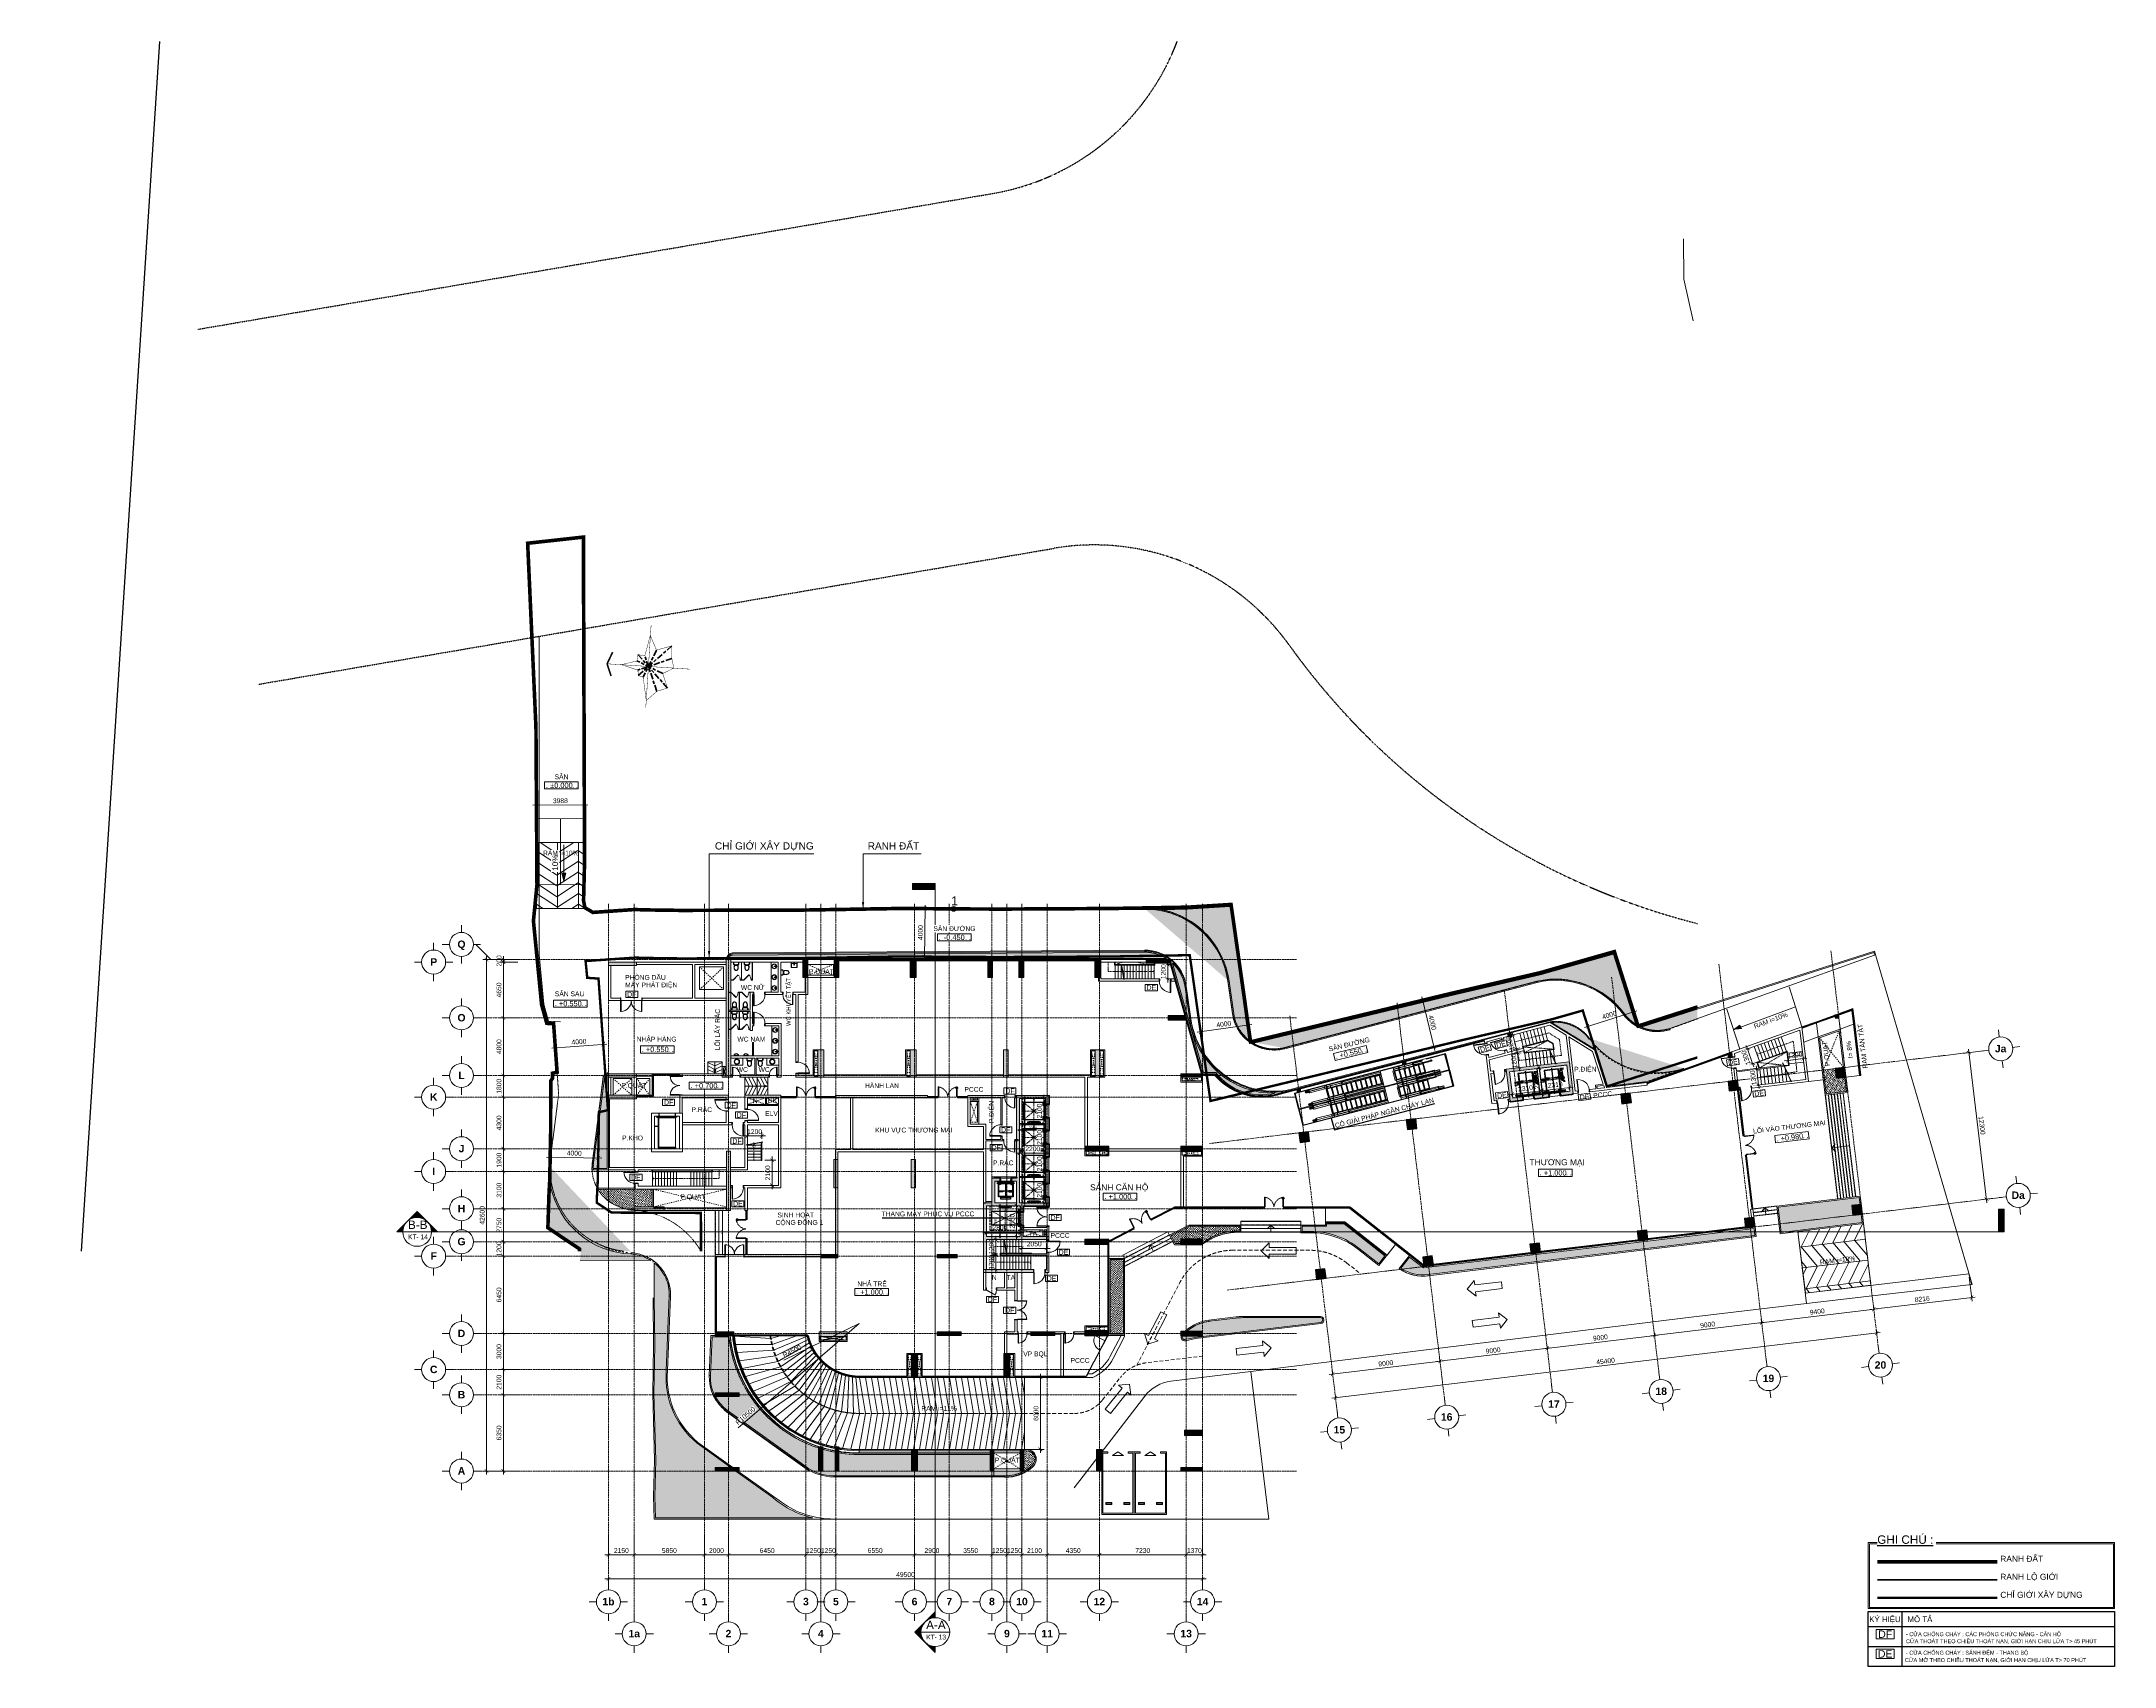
# Model space of a CAD drawing. Header units: millimetres. Extents: x -55734 to 116976, y -16290 to 119094.
import ezdxf
from ezdxf.enums import TextEntityAlignment as Align
from ezdxf.xclip import XClip

# ---------------------------------------------------------------- set-up
doc = ezdxf.new("R2010")
doc.units = ezdxf.units.MM
doc.header["$XCLIPFRAME"] = 0
for name, pattern in [('20180221 BF$0$2-2', [10, 5, -5]), ('20180221 BF$0$ACAD_ISO07W100', [3, 0, -3]), ('20180221 BF$0$b2$0$Kume - Key Plan Boundary', [16, 8, -2, 4, -2]), ('20180221 BF$0$b2$0$Kume - Setback', [13, 5, -2, 4, -2]), ('20180221 BF$0$HIDDEN', [0.375, 0.25, -0.125]), ('CENTERX2', [4, 2.5, -0.5, 0.5, -0.5]), ('Dash', [6.35, 3.175, -3.175]), ('gf$0$Dash', [6, 3, -3]), ('Grid Line', [4.2, 3, -0.6, 0, -0.6]), ('HIDDEN', [0.375, 0.25, -0.125]), ('HIDDEN2', [4.7625, 3.175, -1.5875]), ('HIDDENX2', [0.75, 0.5, -0.25]), ('Overhead 1_16_', [2.579687, 1.5875, -0.992188]), ('PHANTOM', [63.5, 31.75, -6.35, 6.35, -6.35, 6.35, -6.35])]:
    doc.linetypes.add(name, pattern=pattern)
doc.layers.get('Defpoints').update_dxf_attribs({"color": 230})
for name, color, linetype in [('10', 1, 'Continuous'), ('20180221 BF$0$22', 7, 'Continuous'), ('20180221 BF$0$23', 7, 'Continuous'), ('20180221 BF$0$31', 7, 'Continuous'), ('20180221 BF$0$54', 7, 'Continuous'), ('20180221 BF$0$57', 7, 'Continuous'), ('20180221 BF$0$GHICHU', 7, 'Continuous'), ('20180221 BF$0$luoi', 5, 'Continuous'), ('20180221 BF$0$RANHDAT', 3, 'Continuous'), ('20180221 BF$0$sohieu_diem', 2, 'Continuous'), ('CGXD', 5, 'HIDDEN2'), ('Core - tb$0$CT3 MBT 11-31$0$Nqh-ME-01', 8, 'Continuous'), ('RD-AB', 4, 'PHANTOM'), ('RLG', 2, 'FENCELINE1')]:
    doc.layers.add(name, color=color, linetype=linetype)
for name, color, linetype, lineweight in [('20180221 BF$0$b2$0$C-_SITEBNRY_E', 1, '20180221 BF$0$b2$0$Kume - Key Plan Boundary', 100), ('20180221 BF$0$QHH ÐỀ XUẤT ÐIỀU CHỈNH', 5, '20180221 BF$0$HIDDEN', 30), ('@ color hatch', 7, 'Continuous', 13), ('A-DETL-GENF', 31, 'Continuous', 5), ('A-DETL-GENF-HDLN', 161, 'Dash', 5), ('A-DETL-THIN', 151, 'Continuous', 5), ('A-DOOR', 31, 'Continuous', 5), ('A-FLOR-PATT', 8, 'Continuous', 9), ('A-GENM', 13, 'Continuous', 5), ('A-GENM-HDLN', 13, 'Dash', 5), ('A-GLAZ-CWMG', 55, 'Continuous', 5), ('CHU', 181, 'Continuous', 5), ('Core - tb$0$A.Wall', 2, 'Continuous', 25), ('CUA', 31, 'Continuous', 9), ('DIM', 1, 'Continuous', 5), ('G-ANNO-DIMS', 111, 'Continuous', 5), ('G-ANNO-SYMB', 111, 'Continuous', 5), ('G-IMPT', 8, 'Continuous', 5), ('gf$0$A-_DETA----_E', 8, 'Continuous', 9), ('GRA', 211, 'Continuous', 9), ('HATCH', 9, 'Continuous', 9), ('HATCH-1', 8, 'Continuous', 5), ('KH', 6, 'Continuous', 5), ('KI-HIEU-1', 151, 'Continuous', 9), ('KINH', 152, 'Continuous', 5), ('L-SITE', 91, 'Continuous', 5), ('LAT-GACH', 140, 'Continuous', 13), ('NET THAY 1', 41, 'Continuous', 5), ('NET THAY 2', 55, 'Continuous', 5), ('NET-CAT', 3, 'Continuous', 15), ('NET-THAY', 2, 'Continuous', 9), ('NET-THAY-2', 55, 'Continuous', 13), ('S-STRS', 31, 'Continuous', 5), ('S-STRS-ANNO', 31, 'Continuous', 5), ('THIET-BI', 44, 'Continuous', 5), ('THIET-BI-1', 26, 'Continuous', 5), ('TRUC', 225, 'Continuous', 5), ('X-COT HAM$0$LC.HA', 8, 'Continuous', 9), ('Y-GHI CHU PCCC$0$Z-CT1-GHI CHU TT$0$CHU-1', 7, 'Continuous', 9), ('Y-GHI CHU PCCC$0$Z-CT1-GHI CHU TT$0$KI-HIEU', 6, 'Continuous', 13)]:
    doc.layers.add(name, color=color, linetype=linetype, lineweight=lineweight)
doc.styles.add('20180221 BF$0$VAPTIMN', font='VAPTIMB.TTF')
doc.styles.add('20180221 BF$0$VNAVON', font='VAVON.TTF')
doc.styles.add('Arial', font='arial_0.ttf', dxfattribs={"height": 476.25})
doc.styles.add('Arial_1', font='arial_0.ttf', dxfattribs={"height": 700})
doc.styles.add('Arial_2', font='arial_0.ttf', dxfattribs={"height": 400})
doc.styles.add('Arial_3', font='arial_0.ttf', dxfattribs={"height": 400})
doc.styles.add('Arial_4', font='arial_0.ttf', dxfattribs={"height": 500})
doc.styles.add('Arial_B', font='arialbd_0.ttf', dxfattribs={"height": 619.047619})
doc.styles.add('hoistway plan', font='chhbg.shx', dxfattribs={"height": 45})
doc.styles.add('TA1', font='arial_0.ttf')
doc.styles.add('Y-GHI CHU PCCC$0$Arial', font='arial_0.ttf')
doc.styles.add('Y-GHI CHU PCCC$0$Z-CT1-GHI CHU TT$0$TA1', font='arial_0.ttf')
doc.linetypes.add('FENCELINE1', pattern='A,6.35,-2.54,[133,ltypeshp.shx,S=2.54,R=0,X=-2.54,Y=0],-2.54,25.4', length=36.83)
doc.dimstyles.new('D_100', dxfattribs={"dimtxt": 220, "dimasz": 150, "dimexe": 150, "dimexo": 150, "dimgap": 80, "dimtad": 1, "dimdec": 0, "dimzin": 9, "dimtxsty": 'TA1', "dimblk": 'ARCHTICK', "dimcen": 1, "dimdle": 150, "dimclrd": 256, "dimclre": 256, "dimclrt": 7, "dimadec": 0, "dimazin": 0, "dimtfac": 1, "dimtdec": 0, "dimtix": 1, "dimtmove": 1, "dimatfit": 3, "dimfxl": 0, "dimtolj": 1, "dimtzin": 0, "dimlwd": -1, "dimlwe": -1, "dimarcsym": 0})
doc.dimstyles.new('D_200_KTx2', dxfattribs={"dimtxt": 400, "dimasz": 300, "dimexe": 300, "dimexo": 300, "dimgap": 160, "dimtad": 1, "dimdec": 0, "dimzin": 9, "dimtxsty": 'TA1', "dimblk": 'ARCHTICK', "dimcen": 1, "dimdle": 300, "dimclrd": 256, "dimclre": 256, "dimclrt": 7, "dimadec": 0, "dimazin": 0, "dimtfac": 1, "dimtdec": 0, "dimtix": 1, "dimtmove": 1, "dimatfit": 3, "dimldrblk": 'ARCHTICK', "dimfxl": 0, "dimtolj": 1, "dimtzin": 0, "dimlwd": -1, "dimlwe": -1, "dimarcsym": 0})
doc.dimstyles.new('Diagonal_-_2_5mm_Arial', dxfattribs={"dimscale": 304.8, "dimtxt": 500, "dimasz": 1.968504, "dimexe": 1.574803, "dimexo": 0.984252, "dimgap": 1, "dimtad": 1, "dimdec": 0, "dimzin": 0, "dimdsep": 46, "dimtxsty": 'Arial_3', "dimblk1": 'OBLIQUE', "dimblk2": 'OBLIQUE', "dimsah": 1, "dimcen": 0.09, "dimdle": 1.574803, "dimclrt": 256, "dimazin": 0, "dimtfac": 1, "dimtdec": 0, "dimtix": 1, "dimtmove": 0, "dimatfit": 3, "dimfxl": 0, "dimtvp": 1, "dimtolj": 1, "dimtzin": 0, "dimarcsym": 0})
doc.dimstyles.new('hoistway plan', dxfattribs={"dimtxt": 45, "dimasz": 17, "dimexe": 15, "dimexo": 20, "dimgap": 25, "dimtad": 1, "dimdec": 0, "dimzin": 0, "dimdsep": 46, "dimtxsty": 'hoistway plan', "dimblk": 'DOT', "dimcen": 50, "dimclrd": 8, "dimclre": 8, "dimclrt": 3, "dimadec": 0, "dimazin": 0, "dimtfac": 1, "dimtdec": 0, "dimtmove": 1, "dimatfit": 3, "dimfxl": 0, "dimtolj": 1, "dimtzin": 0, "dimarcsym": 0})
pattern_1 = [(240.2551187, (156993.5025, 23438.0964), (5.42651964, -3.10086836), []), (330.2551187, (156993.5025, 23438.0964), (3.10086836, 5.42651964), [])]
pattern_2 = [(225, (281291.963, 17264.836), (4.41941738, -4.41941738), []), (315, (281291.963, 17264.836), (4.41941738, 4.41941738), [])]
pattern_3 = [(240.2551187, (159143.5025, 32413.0964), (5.42651964, -3.10086836), []), (330.2551187, (159143.5025, 32413.0964), (3.10086836, 5.42651964), [])]
pattern_4 = [(240.2551187, (159143.5025, 28013.0964), (5.42651964, -3.10086836), []), (330.2551187, (159143.5025, 28013.0964), (3.10086836, 5.42651964), [])]
pattern_5 = [(240.2551187, (159143.5025, 25813.0964), (5.42651964, -3.10086836), []), (330.2551187, (159143.5025, 25813.0964), (3.10086836, 5.42651964), [])]
pattern_6 = [(0, (418126.44, 155406.3), (75, 75), [37.5, -112.5]), (90, (418145.19, 155387.55), (-75, 75), [37.5, -112.5])]

# ---------------------------------------------------------------- blocks, each defined once
blk = doc.blocks.new('_DOT')
at = {"color": 0, "linetype": 'ByBlock'}
blk.add_line((-0.5, 0), (-1, 0), dxfattribs=at)
at = {"color": 0, "linetype": 'ByBlock', "const_width": 0.5}
blk.add_lwpolyline([(-0.25, 0, 1), (0.25, 0, 1)], format="xyb", close=True, dxfattribs=at)
blk = doc.blocks.new('A$C1F5A74C7')
at = {"color": 0, "lineweight": 5}
for p, q in [((0, 10), (0, 12)), ((0, 10), (21, 10)), ((3, 8), (3, 10)), ((3, 5), (3, 7)), ((5, 91), (10, 94)), ((5, 91), (5, 29)), ((5, 91), (15, 91)), ((6, 78), (5, 75)), ((5, 75), (8, 75)), ((6, 72), (5, 69)), ((5, 69), (8, 69)), ((6, 66), (5, 63)), ((5, 63), (8, 63)), ((6, 60), (5, 57)), ((5, 57), (8, 57)), ((6, 54), (5, 51)), ((5, 51), (8, 51)), ((5, 49), (8, 49)), ((5, 10), (5, 29)), ((8, 5), (5, 5)), ((7, 80), (6, 78)), ((6, 78), (10, 78)), ((8, 73), (6, 72)), ((8, 67), (6, 66)), ((8, 61), (6, 60)), ((8, 55), (6, 54)), ((8, 82), (7, 80)), ((7, 81), (10, 81)), ((7, 80), (10, 80)), ((7, 29), (7, 76)), ((7, 10), (7, 31)), ((7, 9), (7, 10)), ((7, 5), (7, 8)), ((7, 5), (7, 5)), ((9, 84), (8, 82)), ((8, 83), (10, 83)), ((8, 73), (8, 75)), ((8, 69), (8, 67)), ((8, 61), (8, 63)), ((8, 57), (8, 55)), ((8, 51), (8, 49)), ((10, 87), (9, 85)), ((9, 85), (12, 86)), ((10, 5), (9, 5)), ((10, 99), (10, 11)), ((10, 94), (15, 91)), ((10, 87), (12, 85)), ((10, 41), (10, 80)), ((10, 78), (15, 78)), ((10, 41), (11, 41)), ((10, 13), (10, 0)), ((12, 5), (10, 5)), ((11, 84), (13, 84)), ((11, 81), (14, 82)), ((11, 41), (11, 80)), ((11, 80), (14, 80)), ((12, 84), (12, 83)), ((12, 73), (12, 75)), ((12, 75), (15, 75)), ((12, 73), (15, 72)), ((12, 69), (12, 67)), ((12, 69), (15, 69)), ((12, 67), (15, 66)), ((12, 61), (12, 63)), ((12, 63), (15, 63)), ((12, 61), (15, 60)), ((12, 57), (12, 55)), ((12, 57), (15, 57)), ((12, 55), (15, 54)), ((12, 49), (12, 51)), ((12, 51), (15, 51)), ((12, 49), (15, 49)), ((12, 5), (12, 5)), ((13, 82), (14, 80)), ((16, 5), (13, 5)), ((14, 80), (15, 78)), ((14, 29), (14, 76)), ((14, 10), (14, 31)), ((14, 9), (14, 10)), ((14, 5), (14, 8)), ((15, 91), (15, 29)), ((15, 78), (15, 75)), ((15, 72), (15, 69)), ((15, 66), (15, 63)), ((15, 60), (15, 57)), ((15, 54), (15, 51)), ((15, 10), (15, 29)), ((18, 10), (18, 8)), ((18, 7), (18, 5)), ((21, 10), (21, 12))]:
    blk.add_line(p, q, dxfattribs=at)
for centre, radius, start, end in [((5, 7), 2.77, 227.34885, 309.05244), ((10, 15), 10.9, 250.52917, 255.5659), ((10, 15), 10.9, 263.50995, 276.49074), ((10, 15), 10.9, 284.16714, 289.47152), ((16, 7), 2.77, 230.845, 312.6565)]:
    blk.add_arc(centre, radius, start, end, dxfattribs=at)
blk = doc.blocks.new('*U205')
for p, q in [((11, 0), (11, 0)), ((12, 0), (11, 0)), ((12, 0), (12, 0)), ((14, 0), (13, 0)), ((14, 3), (14, 4)), ((14, 2), (14, 3)), ((14, 2), (14, 2)), ((14, 0), (14, 1)), ((14, 0), (14, -1)), ((14, 0), (15, 0)), ((16, 0), (16, 0)), ((17, 0), (17, 0)), ((17, 0), (18, 0)), ((48, 10), (48, -10)), ((14, -2), (14, -3)), ((14, -2), (14, -2)), ((14, -3), (14, -4))]:
    blk.add_line(p, q)
blk.add_lwpolyline([(50, 10), (9, 10, 0.4142147), (7, 8), (7, -8, 0.4142136), (9, -10), (50, -10)], format="xyb")
for radius in [2.9, 0.712]:
    blk.add_circle((14, 0), radius)
at = {"extrusion": (0, 0, -1), "xscale": 0.3999999999068677, "yscale": 0.3999999999068677, "zscale": -0.4, "rotation": 90.00000000000001}
blk.add_blockref('A$C1F5A74C7', (-43, -4), dxfattribs=at)
blk = doc.blocks.new('_ARCHTICK')
at = {"color": 0, "linetype": 'ByBlock', "const_width": 0.15}
blk.add_lwpolyline([(-0.5, -0.5), (0.5, 0.5)], dxfattribs=at)
blk = doc.blocks.new('*D96')
at = {"layer": 'Defpoints', "transparency": 16777216}
for p, q in [((1218, 5550), (1218, 5550)), ((1368, 5700), (1368, 2850)), ((1218, 3000), (1218, 3000))]:
    blk.add_line(p, q, dxfattribs=at)
at = {"layer": 'Defpoints', "color": 0, "transparency": 16777216}
for p in [(1368, 5550), (1368, 3000), (1368, 3000)]:
    blk.add_point(p, dxfattribs=at)
at = {"layer": 'Defpoints', "transparency": 16777216, "xscale": 150, "yscale": 150, "zscale": 150}
for p, rotation in [((1368, 5550), 89.99999999999993), ((1368, 3000), 269.9999999999999)]:
    blk.add_blockref('_ARCHTICK', p, dxfattribs=dict(at, rotation=rotation))
at = {"layer": 'Defpoints', "color": 7, "transparency": 16777216, "insert": (984, 4225), "char_height": 220, "attachment_point": 5, "rotation": 90, "style": 'TA1'}
blk.add_mtext('\\A1;2550', dxfattribs=at)
blk = doc.blocks.new('*D95')
at = {"layer": 'Defpoints', "transparency": 16777216}
for p, q in [((100, 3301), (3200, 3301)), ((250, 3451), (250, 3451))]:
    blk.add_line(p, q, dxfattribs=at)
at = {"layer": 'Defpoints', "color": 0, "transparency": 16777216}
for p in [(250, 3301), (3050, 3301), (3050, 3301)]:
    blk.add_point(p, dxfattribs=at)
at = {"layer": 'Defpoints', "transparency": 16777216, "xscale": 150, "yscale": 150, "zscale": 150}
for p, rotation in [((250, 3301), 179.9999999999999), ((3050, 3301), 359.9999999999999)]:
    blk.add_blockref('_ARCHTICK', p, dxfattribs=dict(at, rotation=rotation))
at = {"layer": 'Defpoints', "color": 7, "transparency": 16777216, "insert": (1650, 3493), "char_height": 220, "attachment_point": 5, "style": 'TA1'}
blk.add_mtext('\\A1;2800', dxfattribs=at)
blk = doc.blocks.new('*D97')
at = {"layer": 'Defpoints', "transparency": 16777216}
for p, q in [((3293, 7900), (3293, 7900)), ((3443, 5650), (3443, 8050)), ((3293, 5800), (3293, 5800))]:
    blk.add_line(p, q, dxfattribs=at)
at = {"layer": 'Defpoints', "color": 0, "transparency": 16777216}
for p in [(3443, 7900), (3443, 7900), (3443, 5800)]:
    blk.add_point(p, dxfattribs=at)
at = {"layer": 'Defpoints', "transparency": 16777216, "xscale": 150, "yscale": 150, "zscale": 150}
for p, rotation in [((3443, 7900), 89.9999999999999), ((3443, 5800), 269.9999999999999)]:
    blk.add_blockref('_ARCHTICK', p, dxfattribs=dict(at, rotation=rotation))
at = {"layer": 'Defpoints', "color": 7, "transparency": 16777216, "insert": (3251, 6850), "char_height": 220, "attachment_point": 5, "rotation": 90, "style": 'TA1'}
blk.add_mtext('\\A1;2100', dxfattribs=at)
blk = doc.blocks.new('*D98')
at = {"layer": 'Defpoints', "transparency": 16777216}
blk.add_line((5350, 11850), (2850, 11850), dxfattribs=at)
at = {"layer": 'Defpoints', "color": 0, "transparency": 16777216}
for p in [(3000, 11850), (3000, 11850), (5200, 11850)]:
    blk.add_point(p, dxfattribs=at)
at = {"layer": 'Defpoints', "transparency": 16777216, "xscale": 150, "yscale": 150, "zscale": 150}
for p, rotation in [((3000, 11850), 179.9999999999999), ((5200, 11850), 359.9999999999999)]:
    blk.add_blockref('_ARCHTICK', p, dxfattribs=dict(at, rotation=rotation))
at = {"layer": 'Defpoints', "color": 7, "transparency": 16777216, "insert": (4100, 12042), "char_height": 220, "attachment_point": 5, "style": 'TA1'}
blk.add_mtext('\\A1;2200', dxfattribs=at)
blk = doc.blocks.new('*D99')
at = {"layer": 'Defpoints', "transparency": 16777216}
for p, q in [((3293, 10100), (3293, 10100)), ((3443, 7850), (3443, 10250)), ((3293, 8000), (3293, 8000))]:
    blk.add_line(p, q, dxfattribs=at)
at = {"layer": 'Defpoints', "color": 0, "transparency": 16777216}
for p in [(3443, 10100), (3443, 10100), (3443, 8000)]:
    blk.add_point(p, dxfattribs=at)
at = {"layer": 'Defpoints', "transparency": 16777216, "xscale": 150, "yscale": 150, "zscale": 150}
for p, rotation in [((3443, 10100), 89.9999999999999), ((3443, 8000), 269.9999999999999)]:
    blk.add_blockref('_ARCHTICK', p, dxfattribs=dict(at, rotation=rotation))
at = {"layer": 'Defpoints', "color": 7, "transparency": 16777216, "insert": (3251, 9050), "char_height": 220, "attachment_point": 5, "rotation": 90, "style": 'TA1'}
blk.add_mtext('\\A1;2100', dxfattribs=at)
blk = doc.blocks.new('*D100')
at = {"layer": 'Defpoints', "transparency": 16777216}
for p, q in [((3293, 12300), (3293, 12300)), ((3443, 10050), (3443, 12450)), ((3293, 10200), (3293, 10200))]:
    blk.add_line(p, q, dxfattribs=at)
at = {"layer": 'Defpoints', "color": 0, "transparency": 16777216}
for p in [(3443, 12300), (3443, 12300), (3443, 10200)]:
    blk.add_point(p, dxfattribs=at)
at = {"layer": 'Defpoints', "transparency": 16777216, "xscale": 150, "yscale": 150, "zscale": 150}
for p, rotation in [((3443, 12300), 89.9999999999999), ((3443, 10200), 269.9999999999999)]:
    blk.add_blockref('_ARCHTICK', p, dxfattribs=dict(at, rotation=rotation))
at = {"layer": 'Defpoints', "color": 7, "transparency": 16777216, "insert": (3251, 11250), "char_height": 220, "attachment_point": 5, "rotation": 90, "style": 'TA1'}
blk.add_mtext('\\A1;2100', dxfattribs=at)
blk = doc.blocks.new('*D101')
at = {"layer": 'Defpoints', "transparency": 16777216}
for p, q in [((3293, 14500), (3293, 14500)), ((3443, 12250), (3443, 14650)), ((3293, 12400), (3293, 12400))]:
    blk.add_line(p, q, dxfattribs=at)
at = {"layer": 'Defpoints', "color": 0, "transparency": 16777216}
for p in [(3443, 14500), (3443, 14500), (3443, 12400)]:
    blk.add_point(p, dxfattribs=at)
at = {"layer": 'Defpoints', "transparency": 16777216, "xscale": 150, "yscale": 150, "zscale": 150}
for p, rotation in [((3443, 14500), 89.9999999999999), ((3443, 12400), 269.9999999999999)]:
    blk.add_blockref('_ARCHTICK', p, dxfattribs=dict(at, rotation=rotation))
at = {"layer": 'Defpoints', "color": 7, "transparency": 16777216, "insert": (3251, 13450), "char_height": 220, "attachment_point": 5, "rotation": 90, "style": 'TA1'}
blk.add_mtext('\\A1;2100', dxfattribs=at)
blk = doc.blocks.new('A$C02D11954')
at = {"layer": 'Core - tb$0$CT3 MBT 11-31$0$Nqh-ME-01'}
for p, q in [((-1575, -91), (-1575, -36)), ((-1575, -221), (-1575, -121)), ((-249, -836), (-1550, -836)), ((-1463, -45), (-337, -45)), ((-1463, -82), (-1463, -45)), ((-1463, -82), (-337, -82)), ((-1463, -130), (-337, -130)), ((-1463, -167), (-1463, -130)), ((-1463, -167), (-337, -167)), ((-900, -1294), (-900, 0)), ((-337, -45), (-337, -82)), ((-337, -167), (-337, -130)), ((-225, -91), (-225, -36))]:
    blk.add_line(p, q, dxfattribs=at)
for points in [[(-225, -36), (-1575, -36)], [(-225, -91), (-1575, -91)], [(-1575, -121), (-225, -121), (-225, -221)], [(-1575, -176), (-225, -176)], [(-1506, -221), (-1575, -221)], [(-1506, -1294), (-1506, -221)], [(-294, -1294), (-1506, -1294)], [(-1475, -1264), (-1475, -261)], [(-1325, -261), (-1475, -261)], [(-1475, -876), (-1475, -796)], [(-1475, -796), (-1155, -796)], [(-1155, -876), (-1475, -876)], [(-325, -1264), (-1475, -1264)], [(-1325, -176), (-1325, -261)], [(-1155, -796), (-1155, -876)], [(-645, -796), (-645, -876)], [(-325, -796), (-645, -796)], [(-645, -876), (-325, -876)], [(-475, -176), (-475, -261)], [(-475, -261), (-325, -261)], [(-325, -261), (-325, -1264)], [(-325, -876), (-325, -796)], [(-294, -221), (-294, -1294)], [(-294, -221), (-225, -221)]]:
    blk.add_lwpolyline(points, dxfattribs=at)
blk.add_lwpolyline([(-500, -1339), (-500, -1482), (-1298, -1482), (-1298, -1339)], close=True, dxfattribs=at)
blk = doc.blocks.new('CUA 1 CANH MO - 2 - Type 1000-1152415-MẶT BẰNG TẦNG 1')
at = {"layer": 'CUA', "lineweight": 5}
for p, q in [((-399, -127), (-399, 123)), ((-399, 123), (-349, 123)), ((-349, 123), (-349, -86)), ((551, 123), (601, 123)), ((551, -86), (551, 123)), ((601, 123), (601, -127)), ((-369, -127), (-399, -127)), ((-369, -86), (-369, -127)), ((-349, -86), (-369, -86)), ((571, -86), (551, -86)), ((571, -127), (571, -86)), ((601, -127), (571, -127))]:
    blk.add_line(p, q, dxfattribs=at)
at = {"layer": 'CUA'}
for p, q in [((-328, -127), (-368, -127)), ((-368, -127), (-368, -1065)), ((-368, -1065), (-328, -1065)), ((-328, -1065), (-328, -127))]:
    blk.add_line(p, q, dxfattribs=at)
at = {"layer": 'CUA', "lineweight": 5}
blk.add_arc((-368, -127), 938, 270, 0.5, dxfattribs=at)
blk = doc.blocks.new('CUA 2 CANH MO KHUNG NHOM - 1 - Type 1-1152387-MẶT BẰNG TẦNG 1')
at = {"layer": 'CUA', "lineweight": 5}
for p, q in [((-689, 122), (-709, 122)), ((-709, 122), (-709, 102)), ((-709, 102), (-699, 102)), ((-699, 102), (-699, -98)), ((-689, 81), (-689, 122)), ((-669, 81), (-689, 81)), ((-669, -118), (-669, 81)), ((891, 81), (871, 81)), ((871, 81), (871, -118)), ((911, 122), (891, 122)), ((891, 122), (891, 81)), ((901, -98), (901, 102)), ((901, 102), (911, 102)), ((911, 102), (911, 122)), ((-699, -98), (-709, -98)), ((-709, -98), (-709, -118)), ((-709, -118), (-669, -118)), ((871, -118), (911, -118)), ((911, -98), (901, -98)), ((911, -118), (911, -98))]:
    blk.add_line(p, q, dxfattribs=at)
at = {"layer": 'CUA'}
for p, q in [((-688, 911), (-648, 911)), ((-688, 122), (-688, 911)), ((-648, 122), (-688, 122)), ((-648, 911), (-648, 122)), ((850, 911), (850, 122)), ((890, 911), (850, 911)), ((850, 122), (890, 122)), ((890, 122), (890, 911))]:
    blk.add_line(p, q, dxfattribs=at)
at = {"layer": 'CUA', "lineweight": 5}
for centre, start, end in [((-688, 122), 359.5, 90), ((890, 122), 90, 180.5)]:
    blk.add_arc(centre, 788, start, end, dxfattribs=at)
blk = doc.blocks.new('CUA 1 CANH MO - 1 - Type 1-1271695-MẶT BẰNG TẦNG 1')
at = {"layer": 'CUA', "lineweight": 5}
for p, q in [((-219, 102), (-249, 102)), ((-249, 102), (-249, -98)), ((-219, 61), (-219, 102)), ((-199, 61), (-219, 61)), ((-199, -98), (-199, 61)), ((421, 61), (401, 61)), ((401, 61), (401, -98)), ((451, 102), (421, 102)), ((421, 102), (421, 61)), ((451, -98), (451, 102)), ((-249, -98), (-199, -98)), ((401, -98), (451, -98))]:
    blk.add_line(p, q, dxfattribs=at)
at = {"layer": 'CUA'}
for p, q in [((-218, 740), (-178, 740)), ((-218, 102), (-218, 740)), ((-178, 102), (-218, 102)), ((-178, 740), (-178, 102))]:
    blk.add_line(p, q, dxfattribs=at)
at = {"layer": 'CUA', "lineweight": 5}
blk.add_arc((-218, 102), 638, 359.5, 90, dxfattribs=at)
blk = doc.blocks.new('CUA 1 CANH MO - 1 - Type 1-1271690-MẶT BẰNG TẦNG 1')
at = {"layer": 'CUA', "lineweight": 5}
for p, q in [((-249, -102), (-249, 98)), ((-249, 98), (-199, 98)), ((-199, 98), (-199, -61)), ((401, 98), (451, 98)), ((401, -61), (401, 98)), ((451, 98), (451, -102)), ((-219, -102), (-249, -102)), ((-219, -61), (-219, -102)), ((-199, -61), (-219, -61)), ((421, -61), (401, -61)), ((421, -102), (421, -61)), ((451, -102), (421, -102))]:
    blk.add_line(p, q, dxfattribs=at)
at = {"layer": 'CUA'}
for p, q in [((-178, -102), (-218, -102)), ((-218, -102), (-218, -740)), ((-218, -740), (-178, -740)), ((-178, -740), (-178, -102))]:
    blk.add_line(p, q, dxfattribs=at)
at = {"layer": 'CUA', "lineweight": 5}
blk.add_arc((-218, -102), 638, 270, 0.5, dxfattribs=at)
blk = doc.blocks.new('CUA 1 CANH MO - 1 - Type 1000-1271688-MẶT BẰNG TẦNG 1')
at = {"layer": 'CUA', "lineweight": 5}
for p, q in [((-369, 102), (-399, 102)), ((-399, 102), (-399, -98)), ((-369, 61), (-369, 102)), ((-349, 61), (-369, 61)), ((-349, -98), (-349, 61)), ((571, 61), (551, 61)), ((551, 61), (551, -98)), ((601, 102), (571, 102)), ((571, 102), (571, 61)), ((601, -98), (601, 102)), ((-399, -98), (-349, -98)), ((551, -98), (601, -98))]:
    blk.add_line(p, q, dxfattribs=at)
at = {"layer": 'CUA'}
for p, q in [((-368, 1040), (-328, 1040)), ((-368, 102), (-368, 1040)), ((-328, 102), (-368, 102)), ((-328, 1040), (-328, 102))]:
    blk.add_line(p, q, dxfattribs=at)
at = {"layer": 'CUA', "lineweight": 5}
blk.add_arc((-368, 102), 938, 359.5, 90, dxfattribs=at)
blk = doc.blocks.new('CUA 1 CANH MO - 1 - Type 1000-1271683-MẶT BẰNG TẦNG 1')
at = {"layer": 'CUA', "lineweight": 5}
for p, q in [((-399, -102), (-399, 98)), ((-399, 98), (-349, 98)), ((-349, 98), (-349, -61)), ((551, 98), (601, 98)), ((551, -61), (551, 98)), ((601, 98), (601, -102)), ((-369, -102), (-399, -102)), ((-369, -61), (-369, -102)), ((-349, -61), (-369, -61)), ((571, -61), (551, -61)), ((571, -102), (571, -61)), ((601, -102), (571, -102))]:
    blk.add_line(p, q, dxfattribs=at)
at = {"layer": 'CUA'}
for p, q in [((-328, -102), (-368, -102)), ((-368, -102), (-368, -1040)), ((-368, -1040), (-328, -1040)), ((-328, -1040), (-328, -102))]:
    blk.add_line(p, q, dxfattribs=at)
at = {"layer": 'CUA', "lineweight": 5}
blk.add_arc((-368, -102), 938, 270, 0.5, dxfattribs=at)
blk = doc.blocks.new('CUA 1 CANH MO - 2 - Type 1000-1152409-MẶT BẰNG TẦNG 1')
at = {"layer": 'CUA', "lineweight": 5}
for p, q in [((-399, -102), (-399, 98)), ((-399, 98), (-349, 98)), ((-349, 98), (-349, -61)), ((551, 98), (601, 98)), ((551, -61), (551, 98)), ((601, 98), (601, -102)), ((-369, -102), (-399, -102)), ((-369, -61), (-369, -102)), ((-349, -61), (-369, -61)), ((571, -61), (551, -61)), ((571, -102), (571, -61)), ((601, -102), (571, -102))]:
    blk.add_line(p, q, dxfattribs=at)
at = {"layer": 'CUA'}
for p, q in [((-328, -102), (-368, -102)), ((-368, -102), (-368, -1040)), ((-368, -1040), (-328, -1040)), ((-328, -1040), (-328, -102))]:
    blk.add_line(p, q, dxfattribs=at)
at = {"layer": 'CUA', "lineweight": 5}
blk.add_arc((-368, -102), 938, 270, 0.5, dxfattribs=at)
blk = doc.blocks.new('HE KHUNG VACH VS - HE KHUNG VACH VS-1771728-MẶT BẰNG TẦNG 1')
at = {"layer": 'A-GENM'}
for p, q in [((35, -3), (35, 0)), ((935, -3), (935, 0)), ((15, -20), (18, -20)), ((18, -1465), (15, -1465)), ((18, -20), (18, -3)), ((18, -3), (35, -3)), ((18, -1482), (18, -1465)), ((35, -1482), (18, -1482)), ((35, -1485), (35, -1482)), ((897, -1482), (880, -1482)), ((900, -1465), (897, -1465)), ((897, -1465), (897, -1482)), ((915, -20), (918, -20)), ((918, -1465), (915, -1465)), ((918, -20), (918, -3)), ((918, -3), (935, -3)), ((918, -1482), (918, -1465)), ((935, -1482), (918, -1482)), ((935, -1485), (935, -1482)), ((1797, -1482), (1780, -1482)), ((1800, -1465), (1797, -1465)), ((1797, -1465), (1797, -1482))]:
    blk.add_line(p, q, dxfattribs=at)
at = {"layer": 'A-GENM', "lineweight": 9}
for p, q in [((915, 0), (900, 0)), ((900, 0), (900, -1500)), ((915, 0), (900, 0)), ((900, 0), (900, -1500)), ((915, -1485), (915, 0)), ((915, -1500), (915, 0)), ((1815, 0), (1800, 0)), ((1800, 0), (1800, -1500)), ((1815, -1500), (1815, 0)), ((200, -1485), (15, -1485)), ((15, -1500), (200, -1500)), ((200, -1482), (180, -1482)), ((180, -1482), (180, -1485)), ((180, -1485), (197, -1485)), ((197, -1500), (180, -1500)), ((180, -1500), (180, -1503)), ((180, -1503), (200, -1503)), ((621, -1064), (197, -1488)), ((197, -1485), (197, -1500)), ((197, -1488), (205, -1496)), ((200, -1503), (200, -1482)), ((200, -1500), (200, -1485)), ((205, -1496), (630, -1072)), ((630, -1072), (621, -1064)), ((820, -1482), (800, -1482)), ((800, -1482), (800, -1503)), ((900, -1485), (800, -1485)), ((800, -1485), (800, -1500)), ((800, -1500), (900, -1500)), ((800, -1503), (820, -1503)), ((803, -1500), (803, -1485)), ((803, -1485), (820, -1485)), ((820, -1500), (803, -1500)), ((880, -1480), (820, -1480)), ((820, -1480), (820, -1485)), ((820, -1485), (820, -1482)), ((820, -1485), (880, -1485)), ((820, -1503), (820, -1500)), ((880, -1500), (820, -1500)), ((820, -1500), (820, -1505)), ((820, -1505), (880, -1505)), ((880, -1485), (880, -1480)), ((880, -1505), (880, -1500)), ((900, -1500), (900, -1485)), ((900, -1500), (1100, -1500)), ((900, -1500), (915, -1500)), ((1100, -1485), (915, -1485)), ((1100, -1482), (1080, -1482)), ((1080, -1482), (1080, -1485)), ((1080, -1485), (1097, -1485)), ((1097, -1500), (1080, -1500)), ((1080, -1500), (1080, -1503)), ((1080, -1503), (1100, -1503)), ((1521, -1064), (1097, -1488)), ((1097, -1485), (1097, -1500)), ((1097, -1488), (1105, -1496)), ((1100, -1503), (1100, -1482)), ((1100, -1500), (1100, -1485)), ((1105, -1496), (1530, -1072)), ((1530, -1072), (1521, -1064)), ((1720, -1482), (1700, -1482)), ((1700, -1482), (1700, -1503)), ((1800, -1485), (1700, -1485)), ((1700, -1485), (1700, -1500)), ((1700, -1500), (1800, -1500)), ((1700, -1503), (1720, -1503)), ((1703, -1500), (1703, -1485)), ((1703, -1485), (1720, -1485)), ((1720, -1500), (1703, -1500)), ((1780, -1480), (1720, -1480)), ((1720, -1480), (1720, -1485)), ((1720, -1485), (1720, -1482)), ((1720, -1485), (1780, -1485)), ((1720, -1503), (1720, -1500)), ((1780, -1500), (1720, -1500)), ((1720, -1500), (1720, -1505)), ((1720, -1505), (1780, -1505)), ((1780, -1485), (1780, -1480)), ((1780, -1505), (1780, -1500)), ((1800, -1500), (1800, -1485)), ((1800, -1500), (1815, -1500))]:
    blk.add_line(p, q, dxfattribs=at)
at = {"layer": 'A-GENM-HDLN'}
for centre in [(197, -1488), (1097, -1488)]:
    blk.add_arc(centre, 600, 0.28648, 45, dxfattribs=at)
blk = doc.blocks.new('HE KHUNG VACH VS - HE KHUNG VACH VS-1271999-MẶT BẰNG TẦNG 1')
at = {"layer": 'A-GENM', "lineweight": 9}
for p, q in [((200, 1500), (0, 1500)), ((0, 1500), (0, 0)), ((15, 0), (15, 1485)), ((15, 1485), (200, 1485)), ((200, 1503), (180, 1503)), ((180, 1503), (180, 1500)), ((180, 1500), (197, 1500)), ((197, 1485), (180, 1485)), ((180, 1485), (180, 1482)), ((180, 1482), (200, 1482)), ((197, 1500), (197, 1485)), ((205, 1496), (197, 1488)), ((197, 1488), (621, 1064)), ((200, 1482), (200, 1503)), ((200, 1485), (200, 1500)), ((630, 1072), (205, 1496)), ((621, 1064), (630, 1072)), ((820, 1503), (800, 1503)), ((800, 1503), (800, 1482)), ((900, 1500), (800, 1500)), ((800, 1500), (800, 1485)), ((800, 1485), (900, 1485)), ((800, 1482), (820, 1482)), ((803, 1485), (803, 1500)), ((803, 1500), (820, 1500)), ((820, 1485), (803, 1485)), ((880, 1505), (820, 1505)), ((820, 1505), (820, 1500)), ((820, 1500), (820, 1503)), ((820, 1500), (880, 1500)), ((820, 1482), (820, 1485)), ((880, 1485), (820, 1485)), ((820, 1485), (820, 1480)), ((820, 1480), (880, 1480)), ((880, 1500), (880, 1505)), ((880, 1480), (880, 1485)), ((1100, 1500), (900, 1500)), ((900, 1500), (900, 0)), ((900, 1485), (900, 1500)), ((915, 1500), (900, 1500)), ((900, 1500), (900, 0)), ((915, 0), (915, 1500)), ((915, 0), (915, 1485)), ((915, 1485), (1100, 1485)), ((1100, 1503), (1080, 1503)), ((1080, 1503), (1080, 1500)), ((1080, 1500), (1097, 1500)), ((1097, 1485), (1080, 1485)), ((1080, 1485), (1080, 1482)), ((1080, 1482), (1100, 1482)), ((1097, 1500), (1097, 1485)), ((1105, 1496), (1097, 1488)), ((1097, 1488), (1521, 1064)), ((1100, 1482), (1100, 1503)), ((1100, 1485), (1100, 1500)), ((1530, 1072), (1105, 1496)), ((1521, 1064), (1530, 1072)), ((1720, 1503), (1700, 1503)), ((1700, 1503), (1700, 1482)), ((1800, 1500), (1700, 1500)), ((1700, 1500), (1700, 1485)), ((1700, 1485), (1800, 1485)), ((1700, 1482), (1720, 1482)), ((1703, 1485), (1703, 1500)), ((1703, 1500), (1720, 1500)), ((1720, 1485), (1703, 1485)), ((1780, 1505), (1720, 1505)), ((1720, 1505), (1720, 1500)), ((1720, 1500), (1720, 1503)), ((1720, 1500), (1780, 1500)), ((1720, 1482), (1720, 1485)), ((1780, 1485), (1720, 1485)), ((1720, 1485), (1720, 1480)), ((1720, 1480), (1780, 1480)), ((1780, 1500), (1780, 1505)), ((1780, 1480), (1780, 1485)), ((1800, 1485), (1800, 1500)), ((1815, 1500), (1800, 1500)), ((1800, 1500), (1800, 0)), ((1815, 0), (1815, 1500)), ((0, 0), (15, 0)), ((900, 0), (915, 0)), ((900, 0), (915, 0)), ((1800, 0), (1815, 0))]:
    blk.add_line(p, q, dxfattribs=at)
at = {"layer": 'A-GENM'}
for p, q in [((15, 1465), (18, 1465)), ((18, 20), (15, 20)), ((18, 1465), (18, 1482)), ((18, 1482), (35, 1482)), ((18, 3), (18, 20)), ((35, 3), (18, 3)), ((35, 1482), (35, 1485)), ((35, 0), (35, 3)), ((880, 1482), (897, 1482)), ((897, 1482), (897, 1465)), ((897, 1465), (900, 1465)), ((915, 1465), (918, 1465)), ((918, 20), (915, 20)), ((918, 1465), (918, 1482)), ((918, 1482), (935, 1482)), ((918, 3), (918, 20)), ((935, 3), (918, 3)), ((935, 1482), (935, 1485)), ((935, 0), (935, 3))]:
    blk.add_line(p, q, dxfattribs=at)
at = {"layer": 'A-GENM-HDLN'}
for centre in [(197, 1488), (1097, 1488)]:
    blk.add_arc(centre, 600, 315, 359.71352, dxfattribs=at)
blk = doc.blocks.new('HE KHUNG VACH VS - HE KHUNG VACH VS-1272070-MẶT BẰNG TẦNG 1')
at = {"layer": 'A-GENM', "lineweight": 9}
for p, q in [((15, 0), (0, 0)), ((0, 0), (0, -1500)), ((15, -1485), (15, 0)), ((915, 0), (900, 0)), ((900, 0), (900, -1500)), ((915, 0), (900, 0)), ((900, 0), (900, -1500)), ((915, -1485), (915, 0)), ((915, -1500), (915, 0)), ((1815, 0), (1800, 0)), ((1800, 0), (1800, -1500)), ((1815, -1500), (1815, 0)), ((0, -1500), (200, -1500)), ((200, -1485), (15, -1485)), ((200, -1482), (180, -1482)), ((180, -1482), (180, -1485)), ((180, -1485), (197, -1485)), ((197, -1500), (180, -1500)), ((180, -1500), (180, -1503)), ((180, -1503), (200, -1503)), ((621, -1064), (197, -1488)), ((197, -1485), (197, -1500)), ((197, -1488), (205, -1496)), ((200, -1503), (200, -1482)), ((200, -1500), (200, -1485)), ((205, -1496), (630, -1072)), ((630, -1072), (621, -1064)), ((820, -1482), (800, -1482)), ((800, -1482), (800, -1503)), ((900, -1485), (800, -1485)), ((800, -1485), (800, -1500)), ((800, -1500), (900, -1500)), ((800, -1503), (820, -1503)), ((803, -1500), (803, -1485)), ((803, -1485), (820, -1485)), ((820, -1500), (803, -1500)), ((880, -1480), (820, -1480)), ((820, -1480), (820, -1485)), ((820, -1485), (820, -1482)), ((820, -1485), (880, -1485)), ((820, -1503), (820, -1500)), ((880, -1500), (820, -1500)), ((820, -1500), (820, -1505)), ((820, -1505), (880, -1505)), ((880, -1485), (880, -1480)), ((880, -1505), (880, -1500)), ((900, -1500), (900, -1485)), ((900, -1500), (1100, -1500)), ((900, -1500), (915, -1500)), ((1100, -1485), (915, -1485)), ((1100, -1482), (1080, -1482)), ((1080, -1482), (1080, -1485)), ((1080, -1485), (1097, -1485)), ((1097, -1500), (1080, -1500)), ((1080, -1500), (1080, -1503)), ((1080, -1503), (1100, -1503)), ((1521, -1064), (1097, -1488)), ((1097, -1485), (1097, -1500)), ((1097, -1488), (1105, -1496)), ((1100, -1503), (1100, -1482)), ((1100, -1500), (1100, -1485)), ((1105, -1496), (1530, -1072)), ((1530, -1072), (1521, -1064)), ((1720, -1482), (1700, -1482)), ((1700, -1482), (1700, -1503)), ((1800, -1485), (1700, -1485)), ((1700, -1485), (1700, -1500)), ((1700, -1500), (1800, -1500)), ((1700, -1503), (1720, -1503)), ((1703, -1500), (1703, -1485)), ((1703, -1485), (1720, -1485)), ((1720, -1500), (1703, -1500)), ((1780, -1480), (1720, -1480)), ((1720, -1480), (1720, -1485)), ((1720, -1485), (1720, -1482)), ((1720, -1485), (1780, -1485)), ((1720, -1503), (1720, -1500)), ((1780, -1500), (1720, -1500)), ((1720, -1500), (1720, -1505)), ((1720, -1505), (1780, -1505)), ((1780, -1485), (1780, -1480)), ((1780, -1505), (1780, -1500)), ((1800, -1500), (1800, -1485)), ((1800, -1500), (1815, -1500))]:
    blk.add_line(p, q, dxfattribs=at)
at = {"layer": 'A-GENM'}
for p, q in [((35, -3), (35, 0)), ((935, -3), (935, 0)), ((15, -20), (18, -20)), ((18, -1465), (15, -1465)), ((18, -20), (18, -3)), ((18, -3), (35, -3)), ((18, -1482), (18, -1465)), ((35, -1482), (18, -1482)), ((35, -1485), (35, -1482)), ((897, -1482), (880, -1482)), ((900, -1465), (897, -1465)), ((897, -1465), (897, -1482)), ((915, -20), (918, -20)), ((918, -1465), (915, -1465)), ((918, -20), (918, -3)), ((918, -3), (935, -3)), ((918, -1482), (918, -1465)), ((935, -1482), (918, -1482)), ((935, -1485), (935, -1482))]:
    blk.add_line(p, q, dxfattribs=at)
at = {"layer": 'A-GENM-HDLN'}
for centre in [(197, -1488), (1097, -1488)]:
    blk.add_arc(centre, 600, 0.28648, 45, dxfattribs=at)
blk = doc.blocks.new('X-XI - X-XI-1231469-MẶT BẰNG TẦNG 1')
at = {"layer": 'THIET-BI'}
for p, q in [((195, 0), (195, -186)), ((215, -2), (204, 0)), ((-231, -17), (-233, -33)), ((-233, -29), (-233, -158)), ((-233, -29), (-233, -158)), ((-233, -33), (-233, -45)), ((-233, -45), (-233, -158)), ((-233, -158), (-233, -162)), ((-233, -162), (-231, -169)), ((-228, -12), (-231, -17)), ((-231, -169), (-228, -174)), ((-222, -6), (-228, -12)), ((-228, -174), (-224, -179)), ((-224, -179), (-217, -184)), ((-212, -1), (-222, -6)), ((-217, -184), (-209, -186)), ((-204, 0), (-212, -1)), ((-209, -186), (-202, -188)), ((-202, -188), (-192, -190)), ((-195, 0), (-195, -186)), ((-192, -190), (-184, -191)), ((-184, -191), (-168, -194)), ((-171, -365), (-173, -383)), ((-173, -383), (-173, -402)), ((-173, -402), (-173, -436)), ((-173, -436), (-173, -446)), ((-173, -446), (-170, -475)), ((-169, -349), (-171, -365)), ((-170, -475), (-166, -495)), ((-165, -322), (-169, -349)), ((-168, -194), (-150, -197)), ((-144, -197), (-167, -335)), ((-144, -197), (-167, -335)), ((-166, -495), (-161, -521)), ((-162, -304), (-165, -322)), ((-158, -281), (-162, -304)), ((-161, -521), (-151, -556)), ((-155, -266), (-158, -281)), ((-148, -221), (-155, -266)), ((-151, -556), (-144, -587)), ((-150, -197), (-144, -197)), ((-144, -197), (-148, -221)), ((-144, -587), (-132, -613)), ((-132, -613), (-122, -629)), ((-128, -250), (128, -250)), ((-128, -268), (-128, -250)), ((-9, -268), (-128, -268)), ((-122, -629), (-100, -654)), ((-100, -654), (-88, -665)), ((-88, -665), (-70, -677)), ((-77, -214), (-66, -214)), ((-77, -245), (-77, -214)), ((-66, -245), (-77, -245)), ((-70, -677), (-50, -687)), ((-66, -214), (-66, -245)), ((-50, -687), (-20, -697)), ((-20, -697), (0, -700)), ((128, -268), (-9, -268)), ((0, -700), (35, -693)), ((35, -693), (61, -682)), ((61, -682), (86, -666)), ((64, -214), (64, -245)), ((74, -214), (64, -214)), ((64, -245), (74, -245)), ((74, -245), (74, -214)), ((86, -666), (100, -654)), ((100, -654), (114, -639)), ((114, -639), (132, -613)), ((128, -250), (128, -268)), ((132, -613), (145, -581)), ((144, -197), (213, -186)), ((167, -335), (144, -197)), ((167, -335), (144, -197)), ((147, -216), (144, -197)), ((145, -581), (151, -556)), ((152, -245), (147, -216)), ((151, -556), (155, -544)), ((157, -278), (152, -245)), ((155, -544), (162, -518)), ((162, -305), (157, -278)), ((167, -335), (162, -305)), ((162, -518), (165, -502)), ((165, -502), (173, -446)), ((172, -371), (167, -335)), ((173, -396), (172, -371)), ((173, -426), (173, -396)), ((173, -446), (173, -426)), ((213, -186), (221, -182)), ((219, -4), (215, -2)), ((225, -8), (219, -4)), ((221, -182), (226, -176)), ((228, -12), (225, -8)), ((226, -176), (232, -167)), ((232, -19), (228, -12)), ((233, -29), (232, -19)), ((232, -167), (233, -158)), ((233, -158), (233, -29)), ((233, -158), (233, -29)), ((233, -158), (233, -29))]:
    blk.add_line(p, q, dxfattribs=at)
for centre, radius, start, end in [((204, -29), 29, 360, 90), ((204, -29), 29, 0, 90), ((-204, -29), 29, 90, 180), ((-204, -29), 29, 90, 180), ((-204, -158), 29, 180, 259.85987), ((-204, -158), 29, 180, 259.85987), ((18, 960), 1169, 258.77622, 262.03475), ((18, 960), 1169, 258.77622, 262.03475), ((287, -414), 461, 170.09406, 197.88556), ((287, -414), 461, 170.09406, 197.88556), ((18, -530), 172, 188.82666, 263.90979), ((18, -530), 172, 188.82666, 263.90979), ((18, 960), 1169, 262.14467, 269.16333), ((-18, -530), 172, 276.09021, 351.17334), ((-18, -530), 172, 276.09021, 351.17334), ((-16, 958), 1166, 270.83748, 277.76826), ((-18, 960), 1169, 277.96525, 281.22378), ((-18, 960), 1169, 277.96525, 281.22378), ((-287, -414), 461, 342.11444, 9.90594), ((-287, -414), 461, 342.11444, 9.90594), ((204, -158), 29, 280.14013, 360), ((204, -158), 29, 280.14013, 0)]:
    blk.add_arc(centre, radius, start, end, dxfattribs=at)
for points in [[(-128, -268), (-143, -316), (-152, -365), (-160, -442), (-151, -517), (-130, -585), (-94, -652), (-37, -689), (-3, -689), (0, -689)], [(128, -268), (143, -316), (152, -365), (160, -442), (151, -517), (130, -585), (94, -652), (37, -689), (3, -689), (0, -689)]]:
    blk.add_open_spline(points, degree=3, knots=[12.7243788, 12.7243788, 12.7243788, 12.7243788, 75.0964592, 151.9127549, 228.7009799, 282.5015339, 351.0340786, 439.4928799, 447.51098, 447.51098, 447.51098, 447.51098], dxfattribs=at)
blk = doc.blocks.new('X-XI - X-XI-V5-MẶT BẰNG TẦNG 1')
at = {"layer": 'THIET-BI'}
for p, q in [((-231, -17), (-233, -33)), ((-233, -29), (-233, -158)), ((-233, -29), (-233, -158)), ((-233, -33), (-233, -45)), ((-233, -45), (-233, -158)), ((-233, -158), (-233, -162)), ((-233, -162), (-231, -169)), ((-228, -12), (-231, -17)), ((-231, -169), (-228, -174)), ((-222, -6), (-228, -12)), ((-228, -174), (-224, -179)), ((-224, -179), (-217, -184)), ((-212, -1), (-222, -6)), ((-217, -184), (-209, -186)), ((-204, 0), (-212, -1)), ((-209, -186), (-202, -188)), ((-202, -188), (-192, -190)), ((-195, 0), (-195, -186)), ((-192, -190), (-184, -191)), ((-184, -191), (-168, -194)), ((-171, -365), (-173, -383)), ((-173, -383), (-173, -402)), ((-173, -402), (-173, -436)), ((-173, -436), (-173, -446)), ((-173, -446), (-170, -475)), ((-169, -349), (-171, -365)), ((-170, -475), (-166, -495)), ((-165, -322), (-169, -349)), ((-168, -194), (-150, -197)), ((-144, -197), (-167, -335)), ((-144, -197), (-167, -335)), ((-166, -495), (-161, -521)), ((-162, -304), (-165, -322)), ((-158, -281), (-162, -304)), ((-161, -521), (-151, -556)), ((-155, -266), (-158, -281)), ((-148, -221), (-155, -266)), ((-151, -556), (-144, -587)), ((-150, -197), (-144, -197)), ((-144, -197), (-148, -221)), ((-144, -587), (-132, -613)), ((-132, -613), (-122, -629)), ((-128, -250), (128, -250)), ((-128, -268), (-128, -250)), ((-9, -268), (-128, -268)), ((-122, -629), (-100, -654)), ((-100, -654), (-88, -665)), ((-88, -665), (-70, -677)), ((-77, -214), (-66, -214)), ((-77, -245), (-77, -214)), ((-66, -245), (-77, -245)), ((-70, -677), (-50, -687)), ((-66, -214), (-66, -245)), ((-50, -687), (-20, -697)), ((-20, -697), (0, -700)), ((128, -268), (-9, -268)), ((0, -700), (35, -693)), ((35, -693), (61, -682)), ((61, -682), (86, -666)), ((64, -214), (64, -245)), ((74, -214), (64, -214)), ((64, -245), (74, -245)), ((74, -245), (74, -214)), ((86, -666), (100, -654)), ((100, -654), (114, -639)), ((114, -639), (132, -613)), ((128, -250), (128, -268)), ((132, -613), (145, -581)), ((144, -197), (213, -186)), ((167, -335), (144, -197)), ((167, -335), (144, -197)), ((147, -216), (144, -197)), ((145, -581), (151, -556)), ((152, -245), (147, -216)), ((151, -556), (155, -544)), ((157, -278), (152, -245)), ((155, -544), (162, -518)), ((162, -305), (157, -278)), ((167, -335), (162, -305)), ((162, -518), (165, -502)), ((165, -502), (173, -446)), ((172, -371), (167, -335)), ((173, -396), (172, -371)), ((173, -426), (173, -396)), ((173, -446), (173, -426)), ((195, 0), (195, -186)), ((215, -2), (204, 0)), ((213, -186), (221, -182)), ((219, -4), (215, -2)), ((225, -8), (219, -4)), ((221, -182), (226, -176)), ((228, -12), (225, -8)), ((226, -176), (232, -167)), ((232, -19), (228, -12)), ((233, -29), (232, -19)), ((232, -167), (233, -158)), ((233, -158), (233, -29)), ((233, -158), (233, -29)), ((233, -158), (233, -29))]:
    blk.add_line(p, q, dxfattribs=at)
for centre, radius, start, end in [((-204, -29), 29, 90.18868, 180), ((-204, -29), 29, 90.06585, 180), ((-204, -158), 29, 180, 259.85987), ((-204, -158), 29, 180, 259.85987), ((18, 960), 1169, 258.77622, 262.03475), ((18, 960), 1169, 258.77622, 262.03475), ((287, -414), 461, 170.09406, 197.88556), ((287, -414), 461, 170.09406, 197.88556), ((18, -530), 172, 188.82666, 263.90979), ((18, -530), 172, 188.82666, 263.90979), ((18, 960), 1169, 262.14467, 269.16333), ((-18, -530), 172, 276.09021, 351.17334), ((-18, -530), 172, 276.09021, 351.17334), ((-16, 958), 1166, 270.83748, 277.76826), ((-18, 960), 1169, 277.96525, 281.22378), ((-18, 960), 1169, 277.96525, 281.22378), ((-287, -414), 461, 342.11444, 9.90594), ((-287, -414), 461, 342.11444, 9.90594), ((204, -29), 29, 360, 89.81132), ((204, -29), 29, 0, 89.93415), ((204, -158), 29, 280.14013, 360), ((204, -158), 29, 280.14013, 0)]:
    blk.add_arc(centre, radius, start, end, dxfattribs=at)
for points in [[(-128, -268), (-143, -316), (-152, -365), (-160, -442), (-151, -517), (-130, -585), (-94, -652), (-37, -689), (-3, -689), (0, -689)], [(128, -268), (143, -316), (152, -365), (160, -442), (151, -517), (130, -585), (94, -652), (37, -689), (3, -689), (0, -689)]]:
    blk.add_open_spline(points, degree=3, knots=[12.7243788, 12.7243788, 12.7243788, 12.7243788, 75.0964592, 151.9127549, 228.7009799, 282.5015339, 351.0340786, 439.4928799, 447.51098, 447.51098, 447.51098, 447.51098], dxfattribs=at)
blk = doc.blocks.new('X-XI - X-XI-V6-MẶT BẰNG TẦNG 1')
at = {"layer": 'THIET-BI'}
for p, q in [((204, 0), (-204, 0)), ((204, 0), (-204, 0)), ((204, 0), (0, 0)), ((195, 0), (195, -186)), ((215, -2), (204, 0)), ((-231, -17), (-233, -33)), ((-233, -29), (-233, -158)), ((-233, -29), (-233, -158)), ((-233, -33), (-233, -45)), ((-233, -45), (-233, -158)), ((-233, -158), (-233, -162)), ((-233, -162), (-231, -169)), ((-228, -12), (-231, -17)), ((-231, -169), (-228, -174)), ((-222, -6), (-228, -12)), ((-228, -174), (-224, -179)), ((-224, -179), (-217, -184)), ((-212, -1), (-222, -6)), ((-217, -184), (-209, -186)), ((-204, 0), (-212, -1)), ((-209, -186), (-202, -188)), ((0, 0), (-204, 0)), ((-202, -188), (-192, -190)), ((-195, 0), (-195, -186)), ((-192, -190), (-184, -191)), ((-184, -191), (-168, -194)), ((-171, -365), (-173, -383)), ((-173, -383), (-173, -402)), ((-173, -402), (-173, -436)), ((-173, -436), (-173, -446)), ((-173, -446), (-170, -475)), ((-169, -349), (-171, -365)), ((-170, -475), (-166, -495)), ((-165, -322), (-169, -349)), ((-168, -194), (-150, -197)), ((-144, -197), (-167, -335)), ((-144, -197), (-167, -335)), ((-166, -495), (-161, -521)), ((-162, -304), (-165, -322)), ((-158, -281), (-162, -304)), ((-161, -521), (-151, -556)), ((-155, -266), (-158, -281)), ((-148, -221), (-155, -266)), ((-151, -556), (-144, -587)), ((-150, -197), (-144, -197)), ((-144, -197), (-148, -221)), ((-144, -587), (-132, -613)), ((-132, -613), (-122, -629)), ((-128, -250), (128, -250)), ((-128, -268), (-128, -250)), ((-9, -268), (-128, -268)), ((-122, -629), (-100, -654)), ((-100, -654), (-88, -665)), ((-88, -665), (-70, -677)), ((-77, -214), (-66, -214)), ((-77, -245), (-77, -214)), ((-66, -245), (-77, -245)), ((-70, -677), (-50, -687)), ((-66, -214), (-66, -245)), ((-50, -687), (-20, -697)), ((-20, -697), (0, -700)), ((128, -268), (-9, -268)), ((0, -700), (35, -693)), ((35, -693), (61, -682)), ((61, -682), (86, -666)), ((64, -214), (64, -245)), ((74, -214), (64, -214)), ((64, -245), (74, -245)), ((74, -245), (74, -214)), ((86, -666), (100, -654)), ((100, -654), (114, -639)), ((114, -639), (132, -613)), ((128, -250), (128, -268)), ((132, -613), (145, -581)), ((144, -197), (213, -186)), ((167, -335), (144, -197)), ((167, -335), (144, -197)), ((147, -216), (144, -197)), ((145, -581), (151, -556)), ((152, -245), (147, -216)), ((151, -556), (155, -544)), ((157, -278), (152, -245)), ((155, -544), (162, -518)), ((162, -305), (157, -278)), ((167, -335), (162, -305)), ((162, -518), (165, -502)), ((165, -502), (173, -446)), ((172, -371), (167, -335)), ((173, -396), (172, -371)), ((173, -426), (173, -396)), ((173, -446), (173, -426)), ((213, -186), (221, -182)), ((219, -4), (215, -2)), ((225, -8), (219, -4)), ((221, -182), (226, -176)), ((228, -12), (225, -8)), ((226, -176), (232, -167)), ((232, -19), (228, -12)), ((233, -29), (232, -19)), ((232, -167), (233, -158)), ((233, -158), (233, -29)), ((233, -158), (233, -29)), ((233, -158), (233, -29))]:
    blk.add_line(p, q, dxfattribs=at)
for centre, radius, start, end in [((204, -29), 29, 360, 90), ((204, -29), 29, 0, 90), ((-204, -29), 29, 90, 180), ((-204, -29), 29, 90, 180), ((-204, -158), 29, 180, 259.85987), ((-204, -158), 29, 180, 259.85987), ((18, 960), 1169, 258.77622, 262.03475), ((18, 960), 1169, 258.77622, 262.03475), ((287, -414), 461, 170.09406, 197.88556), ((287, -414), 461, 170.09406, 197.88556), ((18, -530), 172, 188.82666, 263.90979), ((18, -530), 172, 188.82666, 263.90979), ((18, 960), 1169, 262.14467, 269.16333), ((-18, -530), 172, 276.09021, 351.17334), ((-18, -530), 172, 276.09021, 351.17334), ((-16, 958), 1166, 270.83748, 277.76826), ((-18, 960), 1169, 277.96525, 281.22378), ((-18, 960), 1169, 277.96525, 281.22378), ((-287, -414), 461, 342.11444, 9.90594), ((-287, -414), 461, 342.11444, 9.90594), ((204, -158), 29, 280.14013, 360), ((204, -158), 29, 280.14013, 0)]:
    blk.add_arc(centre, radius, start, end, dxfattribs=at)
for points in [[(-128, -268), (-143, -316), (-152, -365), (-160, -442), (-151, -517), (-130, -585), (-94, -652), (-37, -689), (-3, -689), (0, -689)], [(128, -268), (143, -316), (152, -365), (160, -442), (151, -517), (130, -585), (94, -652), (37, -689), (3, -689), (0, -689)]]:
    blk.add_open_spline(points, degree=3, knots=[12.7243788, 12.7243788, 12.7243788, 12.7243788, 75.0964592, 151.9127549, 228.7009799, 282.5015339, 351.0340786, 439.4928799, 447.51098, 447.51098, 447.51098, 447.51098], dxfattribs=at)
blk = doc.blocks.new('M_Urinal-2D - M_Urinal-2D-1272141-MẶT BẰNG TẦNG 1')
at = {"layer": 'THIET-BI'}
for p, q in [((-287, 100), (-287, 202)), ((-287, 202), (-261, 202)), ((-261, 100), (-287, 100)), ((-261, 202), (-261, 100)), ((43, 151), (-261, 151)), ((-261, 151), (-261, 100)), ((-261, 100), (43, 100)), ((69, 202), (43, 202)), ((43, 202), (43, 100)), ((43, 100), (43, 151)), ((43, 100), (69, 100)), ((69, 100), (69, 202))]:
    blk.add_line(p, q, dxfattribs=at)
blk.add_arc((-109, 86), 191, 37.12912, 142.87088, dxfattribs=at)
blk = doc.blocks.new('CUA 1 CANH MO - 2 - Type 1000-V7-MẶT BẰNG TẦNG 1')
at = {"layer": 'CUA', "lineweight": 5}
for p, q in [((-399, 123), (-349, 123)), ((-349, 123), (-349, -86)), ((551, 123), (601, 123)), ((551, -86), (551, 123)), ((-369, -127), (-399, -127)), ((-369, -86), (-369, -127)), ((-349, -86), (-369, -86)), ((571, -86), (551, -86)), ((571, -127), (571, -86)), ((601, -127), (571, -127))]:
    blk.add_line(p, q, dxfattribs=at)
at = {"layer": 'CUA'}
for p, q in [((-328, -127), (-368, -127)), ((-368, -127), (-368, -1065)), ((-368, -1065), (-328, -1065)), ((-328, -1065), (-328, -127))]:
    blk.add_line(p, q, dxfattribs=at)
at = {"layer": 'CUA', "lineweight": 5}
blk.add_arc((-368, -127), 938, 270, 0.5, dxfattribs=at)
blk = doc.blocks.new('CUA 1 CANH MO - 2 - Type 1-1152417-MẶT BẰNG TẦNG 1')
at = {"layer": 'CUA', "lineweight": 5}
for p, q in [((-319, 102), (-349, 102)), ((-349, 102), (-349, -98)), ((-319, 61), (-319, 102)), ((-299, 61), (-319, 61)), ((-299, -98), (-299, 61)), ((521, 61), (501, 61)), ((501, 61), (501, -98)), ((551, 102), (521, 102)), ((521, 102), (521, 61)), ((551, -98), (551, 102)), ((-349, -98), (-299, -98)), ((501, -98), (551, -98))]:
    blk.add_line(p, q, dxfattribs=at)
at = {"layer": 'CUA'}
for p, q in [((-318, 940), (-278, 940)), ((-318, 102), (-318, 940)), ((-278, 102), (-318, 102)), ((-278, 940), (-278, 102))]:
    blk.add_line(p, q, dxfattribs=at)
at = {"layer": 'CUA', "lineweight": 5}
blk.add_arc((-318, 102), 838, 359.5, 90, dxfattribs=at)
blk = doc.blocks.new('CUA 1 CANH MO - 2 - Type 1-1152400-MẶT BẰNG TẦNG 1')
at = {"layer": 'CUA', "lineweight": 5}
for p, q in [((-349, -102), (-349, 98)), ((-349, 98), (-299, 98)), ((-299, 98), (-299, -61)), ((501, 98), (551, 98)), ((501, -61), (501, 98)), ((551, 98), (551, -102)), ((-319, -102), (-349, -102)), ((-319, -61), (-319, -102)), ((-299, -61), (-319, -61)), ((521, -61), (501, -61)), ((521, -102), (521, -61)), ((551, -102), (521, -102))]:
    blk.add_line(p, q, dxfattribs=at)
at = {"layer": 'CUA'}
for p, q in [((-298, -68), (-318, -102)), ((-318, -102), (408, -521)), ((428, -487), (-298, -68)), ((408, -521), (428, -487))]:
    blk.add_line(p, q, dxfattribs=at)
at = {"layer": 'CUA', "lineweight": 5}
blk.add_arc((-318, -102), 838, 330, 0.5, dxfattribs=at)
blk = doc.blocks.new('CUA 1 CANH MO - 2 - Type 800-1272165-MẶT BẰNG TẦNG 1')
at = {"layer": 'CUA', "lineweight": 5}
for p, q in [((-299, -102), (-299, 98)), ((-299, 98), (-249, 98)), ((-249, 98), (-249, -61)), ((451, 98), (501, 98)), ((451, -61), (451, 98)), ((501, 98), (501, -102)), ((-269, -102), (-299, -102)), ((-269, -61), (-269, -102)), ((-249, -61), (-269, -61)), ((471, -61), (451, -61)), ((471, -102), (471, -61)), ((501, -102), (471, -102))]:
    blk.add_line(p, q, dxfattribs=at)
at = {"layer": 'CUA'}
for p, q in [((-228, -102), (-268, -102)), ((-268, -102), (-268, -840)), ((-268, -840), (-228, -840)), ((-228, -840), (-228, -102))]:
    blk.add_line(p, q, dxfattribs=at)
at = {"layer": 'CUA', "lineweight": 5}
blk.add_arc((-268, -102), 738, 270, 0.5, dxfattribs=at)
blk = doc.blocks.new('CUA 1 CANH MO - 2 - Type 1000-1152411-MẶT BẰNG TẦNG 1')
at = {"layer": 'CUA', "lineweight": 5}
for p, q in [((-369, 102), (-399, 102)), ((-399, 102), (-399, -98)), ((-369, 61), (-369, 102)), ((-349, 61), (-369, 61)), ((-349, -98), (-349, 61)), ((571, 61), (551, 61)), ((551, 61), (551, -98)), ((601, 102), (571, 102)), ((571, 102), (571, 61)), ((601, -98), (601, 102)), ((-399, -98), (-349, -98)), ((551, -98), (601, -98))]:
    blk.add_line(p, q, dxfattribs=at)
at = {"layer": 'CUA'}
for p, q in [((-368, 1040), (-328, 1040)), ((-368, 102), (-368, 1040)), ((-328, 102), (-368, 102)), ((-328, 1040), (-328, 102))]:
    blk.add_line(p, q, dxfattribs=at)
at = {"layer": 'CUA', "lineweight": 5}
blk.add_arc((-368, 102), 938, 359.5, 90, dxfattribs=at)
blk = doc.blocks.new('CUA 1 CANH MO - 2 - Type 1000-1271836-MẶT BẰNG TẦNG 1')
at = {"layer": 'CUA', "lineweight": 5}
for p, q in [((-369, 52), (-399, 52)), ((-399, 52), (-399, -48)), ((-369, 11), (-369, 52)), ((-349, 11), (-369, 11)), ((-349, -48), (-349, 11)), ((571, 11), (551, 11)), ((551, 11), (551, -48)), ((601, 52), (571, 52)), ((571, 52), (571, 11)), ((601, -48), (601, 52)), ((-399, -48), (-349, -48)), ((551, -48), (601, -48))]:
    blk.add_line(p, q, dxfattribs=at)
at = {"layer": 'CUA'}
for p, q in [((-368, 990), (-328, 990)), ((-368, 52), (-368, 990)), ((-328, 52), (-368, 52)), ((-328, 990), (-328, 52))]:
    blk.add_line(p, q, dxfattribs=at)
at = {"layer": 'CUA', "lineweight": 5}
blk.add_arc((-368, 52), 938, 359.5, 90, dxfattribs=at)
blk = doc.blocks.new('X-LA - X-LA-1272368-MẶT BẰNG TẦNG 1')
at = {"layer": 'THIET-BI'}
for p, q in [((0, 0), (-600, 0)), ((-600, 0), (-600, -2500)), ((-332, -335), (-222, -335)), ((-332, -365), (-222, -365)), ((-332, -1235), (-222, -1235)), ((-332, -1265), (-222, -1265)), ((-332, -2135), (-222, -2135)), ((-332, -2165), (-222, -2165))]:
    blk.add_line(p, q, dxfattribs=at)
for centre, radius, start, end in [((-325, -350), 205, 90, 270), ((-325, -1250), 205, 90, 270), ((-325, -350), 200, 360, 180), ((-325, -350), 200, 180, 360), ((-325, -1250), 200, 360, 180), ((-325, -1250), 200, 180, 360), ((-325, -350), 174, 46.21184, 180), ((-325, -350), 174, 180, 313.78816), ((-325, -1250), 174, 46.21184, 180), ((-325, -1250), 174, 180, 313.78816), ((-325, -350), 205, 270, 90), ((-325, -1250), 205, 270, 90), ((-250, -351), 16.8, 360, 180), ((-250, -351), 16.8, 180, 360), ((-250, -1251), 16.8, 360, 180), ((-250, -1251), 16.8, 180, 0), ((139, -350), 366, 159.90562, 177.65018), ((139, -350), 366, 182.34982, 200.09438), ((139, -1250), 366, 159.90562, 177.65018), ((139, -1250), 366, 182.34982, 200.09438), ((-325, -2150), 205, 90, 270), ((-325, -2150), 200, 360, 180), ((-325, -2150), 200, 180, 360), ((-325, -2150), 174, 46.21184, 180), ((-325, -2150), 174, 180, 313.78816), ((-325, -2150), 205, 270, 90), ((-250, -2151), 16.8, 360, 180), ((-250, -2151), 16.8, 180, 0), ((139, -2150), 366, 159.90562, 177.65018), ((139, -2150), 366, 182.34982, 200.09438)]:
    blk.add_arc(centre, radius, start, end, dxfattribs=at)
for centre, major_axis, ratio, start_param, end_param in [((-332, -350), (0, 15), 0.5776233, 0, 3.1415927), ((-332, -1250), (0, 15), 0.5776233, 0, 3.1415927), ((-208, -350), (0, 25), 0.701688, 0, 3.1415927), ((-208, -1250), (0, 25), 0.701688, 0, 3.1415927), ((-208, -350), (0, 25), 0.7197655, 3.1249991, 6.2997789), ((-208, -1250), (0, 25), 0.7197655, 3.1249991, 6.2997789), ((-332, -2150), (0, 15), 0.5776233, 0, 3.1415927), ((-208, -2150), (0, 25), 0.701688, 0, 3.1415927), ((-208, -2150), (0, 25), 0.7197655, 3.1249991, 6.2997789)]:
    blk.add_ellipse(centre, major_axis=major_axis, ratio=ratio, start_param=start_param, end_param=end_param, dxfattribs=at)
blk = doc.blocks.new('X-LA - X-LA-V13-MẶT BẰNG TẦNG 1')
at = {"layer": 'THIET-BI'}
for p, q in [((-600, 0), (-600, -2490)), ((-332, -335), (-222, -335)), ((-332, -365), (-222, -365)), ((-332, -1235), (-222, -1235)), ((-332, -1265), (-222, -1265)), ((-332, -2135), (-222, -2135)), ((-332, -2165), (-222, -2165))]:
    blk.add_line(p, q, dxfattribs=at)
for centre, radius, start, end in [((-325, -350), 205, 90, 270), ((-325, -1250), 205, 90, 270), ((-325, -350), 200, 360, 180), ((-325, -350), 200, 180, 360), ((-325, -1250), 200, 360, 180), ((-325, -1250), 200, 180, 360), ((-325, -350), 174, 46.21184, 180), ((-325, -350), 174, 180, 313.78816), ((-325, -1250), 174, 46.21184, 180), ((-325, -1250), 174, 180, 313.78816), ((-325, -350), 205, 270, 90), ((-325, -1250), 205, 270, 90), ((-250, -351), 16.8, 360, 180), ((-250, -351), 16.8, 180, 360), ((-250, -1251), 16.8, 360, 180), ((-250, -1251), 16.8, 180, 0), ((139, -350), 366, 159.90562, 177.65018), ((139, -350), 366, 182.34982, 200.09438), ((139, -1250), 366, 159.90562, 177.65018), ((139, -1250), 366, 182.34982, 200.09438), ((-325, -2150), 205, 90, 270), ((-325, -2150), 200, 360, 180), ((-325, -2150), 200, 180, 360), ((-325, -2150), 174, 46.21184, 180), ((-325, -2150), 174, 180, 313.78816), ((-325, -2150), 205, 270, 90), ((-250, -2151), 16.8, 360, 180), ((-250, -2151), 16.8, 180, 0), ((139, -2150), 366, 159.90562, 177.65018), ((139, -2150), 366, 182.34982, 200.09438)]:
    blk.add_arc(centre, radius, start, end, dxfattribs=at)
for centre, major_axis, ratio, start_param, end_param in [((-332, -350), (0, 15), 0.5776233, 0, 3.1415927), ((-332, -1250), (0, 15), 0.5776233, 0, 3.1415927), ((-208, -350), (0, 25), 0.701688, 0, 3.1415927), ((-208, -1250), (0, 25), 0.701688, 0, 3.1415927), ((-208, -350), (0, 25), 0.7197655, 3.1249991, 6.2997789), ((-208, -1250), (0, 25), 0.7197655, 3.1249991, 6.2997789), ((-332, -2150), (0, 15), 0.5776233, 0, 3.1415927), ((-208, -2150), (0, 25), 0.701688, 0, 3.1415927), ((-208, -2150), (0, 25), 0.7197655, 3.1249991, 6.2997789)]:
    blk.add_ellipse(centre, major_axis=major_axis, ratio=ratio, start_param=start_param, end_param=end_param, dxfattribs=at)
blk = doc.blocks.new('X-LA - X-LA-1272725-MẶT BẰNG TẦNG 1')
at = {"layer": 'THIET-BI'}
for p, q in [((250, 0), (-250, 0)), ((-250, 0), (-250, -445)), ((-250, 0), (-250, -445)), ((250, 0), (-250, 0)), ((250, -445), (250, 0)), ((250, -445), (250, 0)), ((-250, -445), (250, -445)), ((-250, -445), (250, -445)), ((-235, -129), (-235, -420)), ((-13, -119), (-225, -119)), ((-225, -430), (225, -430)), ((-13, -61), (-13, -183)), ((-5, -65), (-5, -145)), ((-5, -145), (5, -145)), ((5, -145), (5, -65)), ((12, -183), (12, -62)), ((225, -119), (12, -119)), ((235, -420), (235, -129))]:
    blk.add_line(p, q, dxfattribs=at)
blk.add_circle((0, -45), 20.8, dxfattribs=at)
for centre, radius, start, end in [((-225, -129), 10, 90, 180), ((-225, -420), 10, 180, 270), ((0, -203), 32, 113.4242, 67.44806), ((0, -183), 12.5, 180, 360), ((225, -129), 10, 0, 90), ((225, -420), 10, 270, 0)]:
    blk.add_arc(centre, radius, start, end, dxfattribs=at)
blk = doc.blocks.new('Top Rail Type - Top Rail_Internal_-1287617-MẶT BẰNG TẦNG 1')
at = {"layer": 'NET THAY 1'}
for p, q in [((52842, 20749), (51237, 20749)), ((56367, 17978), (52842, 20749)), ((51237, 20669), (52815, 20669)), ((52815, 20669), (56318, 17916))]:
    blk.add_line(p, q, dxfattribs=at)
for points, knots in [([(51237, 20669), (51237, 20669), (51237, 20670), (51237, 20673), (51237, 20682), (51237, 20697), (51237, 20713), (51237, 20728), (51237, 20740), (51237, 20746), (51237, 20749), (51237, 20749), (51237, 20749)], [0, 0, 0, 0, 0.0666667, 0.1333333, 0.2666667, 0.4, 0.5333333, 0.65, 0.7666667, 0.8833333, 0.9416667, 1, 1, 1, 1]), ([(52821, 20682), (52823, 20686), (52826, 20696), (52832, 20711), (52837, 20726), (52840, 20739), (52842, 20745), (52843, 20749), (52843, 20749), (52842, 20749)], [0.27780631, 0.27780631, 0.27780631, 0.27780631, 0.4, 0.53333333, 0.65, 0.76666667, 0.88333333, 0.94166667, 1, 1, 1, 1]), ([(52842, 20748), (52842, 20748), (52842, 20745), (52841, 20740), (52840, 20736)], [0.06666667, 0.06666667, 0.06666667, 0.06666667, 0.13333333, 0.26666667, 0.26666667, 0.26666667, 0.26666667]), ([(56367, 17978), (56367, 17978), (56367, 17978), (56365, 17975), (56360, 17969), (56350, 17957), (56340, 17944), (56331, 17932), (56324, 17923), (56320, 17918), (56318, 17916), (56318, 17916), (56318, 17916)], [0, 0, 0, 0, 0.0666667, 0.1333333, 0.2666667, 0.4, 0.5333333, 0.65, 0.7666667, 0.8833333, 0.9416667, 1, 1, 1, 1])]:
    blk.add_open_spline(points, degree=3, knots=knots, dxfattribs=at)
for points in [[(52815, 20670), (52816, 20670), (52816, 20671), (52817, 20672)], [(52817, 20673), (52817, 20674), (52818, 20675), (52818, 20676)], [(52819, 20677), (52819, 20678), (52820, 20680), (52821, 20681)]]:
    blk.add_open_spline(points, degree=3, dxfattribs=at)
blk = doc.blocks.new('Top Rail Type - Top Rail_Internal_-V15-MẶT BẰNG TẦNG 1')
at = {"layer": 'NET THAY 1'}
for p, q in [((52829, 20750), (51237, 20750)), ((52853, 20740), (52854, 20741)), ((56368, 17979), (52854, 20741)), ((52816, 20669), (51237, 20669)), ((56317, 17915), (52814, 20669))]:
    blk.add_line(p, q, dxfattribs=at)
blk = doc.blocks.new('Top Rail Type - Top Rail_Internal_-V16-MẶT BẰNG TẦNG 1')
at = {"layer": 'NET THAY 1'}
for p, q in [((93971, 38091), (92136, 37431)), ((93984, 38055), (92149, 37395)), ((95176, 38524), (93971, 38091)), ((95144, 38472), (93984, 38055)), ((95291, 37247), (95144, 38472)), ((95329, 37252), (95176, 38524)), ((92136, 37431), (90929, 36998)), ((90942, 36962), (90929, 36998)), ((92149, 37395), (90942, 36962)), ((95804, 32961), (95291, 37247)), ((95842, 32965), (95329, 37252)), ((95804, 32961), (95842, 32965))]:
    blk.add_line(p, q, dxfattribs=at)
blk = doc.blocks.new('Handrail Type - Handrail_Internal_-V17-MẶT BẰNG TẦNG 1')
at = {"layer": 'NET THAY 1'}
for p, q in [((93997, 38019), (92161, 37360)), ((95112, 38420), (93997, 38019)), ((95080, 38368), (94010, 37983)), ((95215, 37238), (95080, 38368)), ((95253, 37242), (95112, 38420)), ((92161, 37360), (90955, 36926)), ((90967, 36890), (90955, 36926)), ((92174, 37324), (90967, 36890)), ((94010, 37983), (92174, 37324)), ((95729, 32952), (95215, 37238)), ((95766, 32956), (95253, 37242)), ((95729, 32952), (95766, 32956))]:
    blk.add_line(p, q, dxfattribs=at)
blk = doc.blocks.new('MUI TEN - MUI TEN-1231816-MẶT BẰNG TẦNG 1')
at = {"layer": 'L-SITE'}
for p, q in [((0, 2900), (-655, 2245)), ((-655, 2245), (-281, 2245)), ((-281, 2245), (-281, 0)), ((655, 2245), (0, 2900)), ((281, 0), (281, 2245)), ((281, 2245), (655, 2245)), ((-281, 0), (281, 0))]:
    blk.add_line(p, q, dxfattribs=at)
blk = doc.blocks.new('XE 2500 - XE 2500-V18-MẶT BẰNG TẦNG 1')
for p, q in [((-850, 5100), (-1350, 5100)), ((-1350, 5100), (-1350, -100)), ((-1250, 0), (-1250, 5000)), ((-1250, 5000), (-850, 5000)), ((-850, 5000), (-850, 5100)), ((0, 5100), (-450, 4800)), ((-450, 4800), (450, 4800)), ((450, 4800), (0, 5100)), ((1350, 5100), (850, 5100)), ((850, 5100), (850, 5000)), ((850, 5000), (1250, 5000)), ((1250, 5000), (1250, 0)), ((1350, -100), (1350, 5100)), ((1250, 0), (-1250, 0)), ((-500, 875), (-1000, 875)), ((-1000, 875), (-1000, 725)), ((-1000, 725), (-500, 725)), ((-975, 750), (-975, 850)), ((-975, 850), (-525, 850)), ((-525, 750), (-975, 750)), ((-525, 850), (-525, 750)), ((-500, 725), (-500, 875)), ((1000, 875), (500, 875)), ((500, 875), (500, 725)), ((500, 725), (1000, 725)), ((525, 750), (525, 850)), ((525, 850), (975, 850)), ((975, 750), (525, 750)), ((975, 850), (975, 750)), ((1000, 725), (1000, 875)), ((-1350, -100), (1350, -100))]:
    blk.add_line(p, q)
blk = doc.blocks.new('Section - 3_32_ x 3_8_-317996-MẶT BẰNG TẦNG 1')
at = {"layer": 'G-ANNO-SYMB'}
blk.add_hatch(color=256, dxfattribs=at).paths.add_polyline_path([(0, 9.525), (0, 0), (-2.38125, 0), (-2.38125, 9.525)], flags=0)
for p, q in [((0, 9.525), (-2.38125, 9.525)), ((-2.38125, 9.525), (-2.38125, 0)), ((0, 0), (0, 9.525)), ((-2.38125, 0), (0, 0))]:
    blk.add_line(p, q, dxfattribs=at)
blk = doc.blocks.new('Section - AL_Section Head-VIEW NAME-1067178-MẶT BẰNG TẦNG 1')
at = {"layer": 'G-ANNO-SYMB'}
h = blk.add_hatch(color=256, dxfattribs=at)
edge = h.paths.add_edge_path(flags=0)
edge.add_line((-14.49, 0), (-10.24, 4.24))
edge.add_arc((-6, 0), 6, 135, 180)
edge.add_line((-12, 0), (-14.49, 0))
h = blk.add_hatch(color=256, dxfattribs=at)
edge = h.paths.add_edge_path(flags=0)
edge.add_line((-6, 8.49), (-6, 6))
edge.add_arc((-6, 0), 6, 90, 135)
edge.add_line((-10.24, 4.24), (-6, 8.49))
h = blk.add_hatch(color=256, dxfattribs=at)
edge = h.paths.add_edge_path(flags=0)
edge.add_line((-6, 8.49), (-1.76, 4.24))
edge.add_arc((-6, 0), 6, 45, 90)
edge.add_line((-6, 6), (-6, 8.49))
h = blk.add_hatch(color=256, dxfattribs=at)
edge = h.paths.add_edge_path(flags=0)
edge.add_line((2.49, 0), (0, 0))
edge.add_arc((-6, 0), 6, 360, 405)
edge.add_line((-1.76, 4.24), (2.49, 0))
for p, q in [((-6, 8.49), (-14.49, 0)), ((-10.24, 4.24), (-14.49, 0)), ((-14.49, 0), (-12, 0)), ((-6, 8.49), (-10.24, 4.24)), ((-6, 8.49), (2.49, 0)), ((-6, 6), (-6, 8.49)), ((-6, 8.49), (-6, 6)), ((-1.76, 4.24), (-6, 8.49)), ((2.49, 0), (-1.76, 4.24)), ((0, 0), (2.49, 0)), ((-12, 0), (-14.49, 0)), ((0, 0), (2.49, 0))]:
    blk.add_line(p, q, dxfattribs=at)
for start, end in [(360, 180), (135, 180), (180, 360), (90, 135), (45, 90), (360, 45)]:
    blk.add_arc((-6, 0), 6, start, end, dxfattribs=at)
blk = doc.blocks.new('*D47')
at = {"layer": 'Defpoints', "color": 0, "transparency": 16777216}
for p in [(-8499, -4994), (-6349, -4994), (-6349, -6994)]:
    blk.add_point(p, dxfattribs=at)
at = {"layer": 'DIM', "transparency": 16777216}
for p, q in [((-8499, -5294), (-8499, -7294)), ((-6349, -5294), (-6349, -7294)), ((-8799, -6994), (-6049, -6994))]:
    blk.add_line(p, q, dxfattribs=at)
at = {"layer": 'DIM', "transparency": 16777216, "xscale": 300, "yscale": 300, "zscale": 300, "rotation": 180}
blk.add_blockref('_ARCHTICK', (-8499, -6994), dxfattribs=at)
at = {"layer": 'DIM', "transparency": 16777216, "xscale": 300, "yscale": 300, "zscale": 300}
blk.add_blockref('_ARCHTICK', (-6349, -6994), dxfattribs=at)
at = {"layer": 'DIM', "color": 7, "transparency": 16777216, "insert": (-7424, -6630), "char_height": 400, "attachment_point": 5, "style": 'TA1'}
blk.add_mtext('\\A1;2150', dxfattribs=at)
blk = doc.blocks.new('*D48')
at = {"layer": 'Defpoints', "color": 0, "transparency": 16777216}
for p in [(-6349, -4994), (-499, -4994), (-499, -6994)]:
    blk.add_point(p, dxfattribs=at)
at = {"layer": 'DIM', "transparency": 16777216}
for p, q in [((-6349, -5294), (-6349, -7294)), ((-499, -5294), (-499, -7294)), ((-6649, -6994), (-199, -6994))]:
    blk.add_line(p, q, dxfattribs=at)
at = {"layer": 'DIM', "transparency": 16777216, "xscale": 300, "yscale": 300, "zscale": 300, "rotation": 180}
blk.add_blockref('_ARCHTICK', (-6349, -6994), dxfattribs=at)
at = {"layer": 'DIM', "transparency": 16777216, "xscale": 300, "yscale": 300, "zscale": 300}
blk.add_blockref('_ARCHTICK', (-499, -6994), dxfattribs=at)
at = {"layer": 'DIM', "color": 7, "transparency": 16777216, "insert": (-3424, -6630), "char_height": 400, "attachment_point": 5, "style": 'TA1'}
blk.add_mtext('\\A1;5850', dxfattribs=at)
blk = doc.blocks.new('*D49')
at = {"layer": 'Defpoints', "color": 0, "transparency": 16777216}
for p in [(-499, -4994), (1501, -4994), (1501, -6994)]:
    blk.add_point(p, dxfattribs=at)
at = {"layer": 'DIM', "transparency": 16777216}
for p, q in [((-499, -5294), (-499, -7294)), ((1501, -5294), (1501, -7294)), ((-799, -6994), (1801, -6994))]:
    blk.add_line(p, q, dxfattribs=at)
at = {"layer": 'DIM', "transparency": 16777216, "xscale": 300, "yscale": 300, "zscale": 300, "rotation": 180}
blk.add_blockref('_ARCHTICK', (-499, -6994), dxfattribs=at)
at = {"layer": 'DIM', "transparency": 16777216, "xscale": 300, "yscale": 300, "zscale": 300}
blk.add_blockref('_ARCHTICK', (1501, -6994), dxfattribs=at)
at = {"layer": 'DIM', "color": 7, "transparency": 16777216, "insert": (501, -6630), "char_height": 400, "attachment_point": 5, "style": 'TA1'}
blk.add_mtext('\\A1;2000', dxfattribs=at)
blk = doc.blocks.new('*D50')
at = {"layer": 'Defpoints', "color": 0, "transparency": 16777216}
for p in [(1501, -4994), (7951, -4994), (7951, -6994)]:
    blk.add_point(p, dxfattribs=at)
at = {"layer": 'DIM', "transparency": 16777216}
for p, q in [((1501, -5294), (1501, -7294)), ((7951, -5294), (7951, -7294)), ((1201, -6994), (8251, -6994))]:
    blk.add_line(p, q, dxfattribs=at)
at = {"layer": 'DIM', "transparency": 16777216, "xscale": 300, "yscale": 300, "zscale": 300, "rotation": 180}
blk.add_blockref('_ARCHTICK', (1501, -6994), dxfattribs=at)
at = {"layer": 'DIM', "transparency": 16777216, "xscale": 300, "yscale": 300, "zscale": 300}
blk.add_blockref('_ARCHTICK', (7951, -6994), dxfattribs=at)
at = {"layer": 'DIM', "color": 7, "transparency": 16777216, "insert": (4726, -6630), "char_height": 400, "attachment_point": 5, "style": 'TA1'}
blk.add_mtext('\\A1;6450', dxfattribs=at)
blk = doc.blocks.new('*D51')
at = {"layer": 'Defpoints', "color": 0, "transparency": 16777216}
for p in [(7951, -4994), (9201, -4994), (9201, -6994)]:
    blk.add_point(p, dxfattribs=at)
at = {"layer": 'DIM', "transparency": 16777216}
for p, q in [((7951, -5294), (7951, -7294)), ((9201, -5294), (9201, -7294)), ((7951, -6994), (7651, -6994)), ((7951, -6994), (9201, -6994)), ((9201, -6994), (9501, -6994))]:
    blk.add_line(p, q, dxfattribs=at)
at = {"layer": 'DIM', "transparency": 16777216, "xscale": 300, "yscale": 300, "zscale": 300}
blk.add_blockref('_ARCHTICK', (7951, -6994), dxfattribs=at)
at = {"layer": 'DIM', "transparency": 16777216, "xscale": 300, "yscale": 300, "zscale": 300, "rotation": 180}
blk.add_blockref('_ARCHTICK', (9201, -6994), dxfattribs=at)
at = {"layer": 'DIM', "color": 7, "transparency": 16777216, "insert": (8576, -6630), "char_height": 400, "attachment_point": 5, "style": 'TA1'}
blk.add_mtext('\\A1;1250', dxfattribs=at)
blk = doc.blocks.new('*D52')
at = {"layer": 'Defpoints', "color": 0, "transparency": 16777216}
for p in [(9201, -4994), (10451, -4994), (10451, -6994)]:
    blk.add_point(p, dxfattribs=at)
at = {"layer": 'DIM', "transparency": 16777216}
for p, q in [((9201, -5294), (9201, -7294)), ((10451, -5294), (10451, -7294)), ((9201, -6994), (8901, -6994)), ((9201, -6994), (10451, -6994)), ((10451, -6994), (10751, -6994))]:
    blk.add_line(p, q, dxfattribs=at)
at = {"layer": 'DIM', "transparency": 16777216, "xscale": 300, "yscale": 300, "zscale": 300}
blk.add_blockref('_ARCHTICK', (9201, -6994), dxfattribs=at)
at = {"layer": 'DIM', "transparency": 16777216, "xscale": 300, "yscale": 300, "zscale": 300, "rotation": 180}
blk.add_blockref('_ARCHTICK', (10451, -6994), dxfattribs=at)
at = {"layer": 'DIM', "color": 7, "transparency": 16777216, "insert": (9826, -6630), "char_height": 400, "attachment_point": 5, "style": 'TA1'}
blk.add_mtext('\\A1;1250', dxfattribs=at)
blk = doc.blocks.new('*D53')
at = {"layer": 'Defpoints', "color": 0, "transparency": 16777216}
for p in [(10451, -4994), (17001, -4994), (17001, -6994)]:
    blk.add_point(p, dxfattribs=at)
at = {"layer": 'DIM', "transparency": 16777216}
for p, q in [((10451, -5294), (10451, -7294)), ((17001, -5294), (17001, -7294)), ((10151, -6994), (17301, -6994))]:
    blk.add_line(p, q, dxfattribs=at)
at = {"layer": 'DIM', "transparency": 16777216, "xscale": 300, "yscale": 300, "zscale": 300, "rotation": 180}
blk.add_blockref('_ARCHTICK', (10451, -6994), dxfattribs=at)
at = {"layer": 'DIM', "transparency": 16777216, "xscale": 300, "yscale": 300, "zscale": 300}
blk.add_blockref('_ARCHTICK', (17001, -6994), dxfattribs=at)
at = {"layer": 'DIM', "color": 7, "transparency": 16777216, "insert": (13726, -6630), "char_height": 400, "attachment_point": 5, "style": 'TA1'}
blk.add_mtext('\\A1;6550', dxfattribs=at)
blk = doc.blocks.new('*D54')
at = {"layer": 'Defpoints', "color": 0, "transparency": 16777216}
for p in [(17001, -4994), (19901, -4994), (19901, -6994)]:
    blk.add_point(p, dxfattribs=at)
at = {"layer": 'DIM', "transparency": 16777216}
for p, q in [((17001, -5294), (17001, -7294)), ((19901, -5294), (19901, -7294)), ((16701, -6994), (20201, -6994))]:
    blk.add_line(p, q, dxfattribs=at)
at = {"layer": 'DIM', "transparency": 16777216, "xscale": 300, "yscale": 300, "zscale": 300, "rotation": 180}
blk.add_blockref('_ARCHTICK', (17001, -6994), dxfattribs=at)
at = {"layer": 'DIM', "transparency": 16777216, "xscale": 300, "yscale": 300, "zscale": 300}
blk.add_blockref('_ARCHTICK', (19901, -6994), dxfattribs=at)
at = {"layer": 'DIM', "color": 7, "transparency": 16777216, "insert": (18451, -6630), "char_height": 400, "attachment_point": 5, "style": 'TA1'}
blk.add_mtext('\\A1;2900', dxfattribs=at)
blk = doc.blocks.new('*D55')
at = {"layer": 'Defpoints', "color": 0, "transparency": 16777216}
for p in [(19901, -4994), (23451, -4994), (23451, -6994)]:
    blk.add_point(p, dxfattribs=at)
at = {"layer": 'DIM', "transparency": 16777216}
for p, q in [((19901, -5294), (19901, -7294)), ((23451, -5294), (23451, -7294)), ((19601, -6994), (23751, -6994))]:
    blk.add_line(p, q, dxfattribs=at)
at = {"layer": 'DIM', "transparency": 16777216, "xscale": 300, "yscale": 300, "zscale": 300, "rotation": 180}
blk.add_blockref('_ARCHTICK', (19901, -6994), dxfattribs=at)
at = {"layer": 'DIM', "transparency": 16777216, "xscale": 300, "yscale": 300, "zscale": 300}
blk.add_blockref('_ARCHTICK', (23451, -6994), dxfattribs=at)
at = {"layer": 'DIM', "color": 7, "transparency": 16777216, "insert": (21676, -6630), "char_height": 400, "attachment_point": 5, "style": 'TA1'}
blk.add_mtext('\\A1;3550', dxfattribs=at)
blk = doc.blocks.new('*D56')
at = {"layer": 'Defpoints', "color": 0, "transparency": 16777216}
for p in [(23451, -4994), (24701, -4994), (24701, -6994)]:
    blk.add_point(p, dxfattribs=at)
at = {"layer": 'DIM', "transparency": 16777216}
for p, q in [((23451, -5294), (23451, -7294)), ((24701, -5294), (24701, -7294)), ((23451, -6994), (23151, -6994)), ((23451, -6994), (24701, -6994)), ((24701, -6994), (25001, -6994))]:
    blk.add_line(p, q, dxfattribs=at)
at = {"layer": 'DIM', "transparency": 16777216, "xscale": 300, "yscale": 300, "zscale": 300}
blk.add_blockref('_ARCHTICK', (23451, -6994), dxfattribs=at)
at = {"layer": 'DIM', "transparency": 16777216, "xscale": 300, "yscale": 300, "zscale": 300, "rotation": 180}
blk.add_blockref('_ARCHTICK', (24701, -6994), dxfattribs=at)
at = {"layer": 'DIM', "color": 7, "transparency": 16777216, "insert": (24076, -6630), "char_height": 400, "attachment_point": 5, "style": 'TA1'}
blk.add_mtext('\\A1;1250', dxfattribs=at)
blk = doc.blocks.new('*D57')
at = {"layer": 'Defpoints', "color": 0, "transparency": 16777216}
for p in [(24701, -4994), (25951, -4994), (25951, -6994)]:
    blk.add_point(p, dxfattribs=at)
at = {"layer": 'DIM', "transparency": 16777216}
for p, q in [((24701, -5294), (24701, -7294)), ((25951, -5294), (25951, -7294)), ((24701, -6994), (24401, -6994)), ((24701, -6994), (25951, -6994)), ((25951, -6994), (26251, -6994))]:
    blk.add_line(p, q, dxfattribs=at)
at = {"layer": 'DIM', "transparency": 16777216, "xscale": 300, "yscale": 300, "zscale": 300}
blk.add_blockref('_ARCHTICK', (24701, -6994), dxfattribs=at)
at = {"layer": 'DIM', "transparency": 16777216, "xscale": 300, "yscale": 300, "zscale": 300, "rotation": 180}
blk.add_blockref('_ARCHTICK', (25951, -6994), dxfattribs=at)
at = {"layer": 'DIM', "color": 7, "transparency": 16777216, "insert": (25326, -6630), "char_height": 400, "attachment_point": 5, "style": 'TA1'}
blk.add_mtext('\\A1;1250', dxfattribs=at)
blk = doc.blocks.new('*D58')
at = {"layer": 'Defpoints', "color": 0, "transparency": 16777216}
for p in [(25951, -4994), (28051, -4994), (28051, -6994)]:
    blk.add_point(p, dxfattribs=at)
at = {"layer": 'DIM', "transparency": 16777216}
for p, q in [((25951, -5294), (25951, -7294)), ((28051, -5294), (28051, -7294)), ((25651, -6994), (28351, -6994))]:
    blk.add_line(p, q, dxfattribs=at)
at = {"layer": 'DIM', "transparency": 16777216, "xscale": 300, "yscale": 300, "zscale": 300, "rotation": 180}
blk.add_blockref('_ARCHTICK', (25951, -6994), dxfattribs=at)
at = {"layer": 'DIM', "transparency": 16777216, "xscale": 300, "yscale": 300, "zscale": 300}
blk.add_blockref('_ARCHTICK', (28051, -6994), dxfattribs=at)
at = {"layer": 'DIM', "color": 7, "transparency": 16777216, "insert": (27001, -6630), "char_height": 400, "attachment_point": 5, "style": 'TA1'}
blk.add_mtext('\\A1;2100', dxfattribs=at)
blk = doc.blocks.new('*D59')
at = {"layer": 'Defpoints', "color": 0, "transparency": 16777216}
for p in [(28051, -4994), (32401, -4994), (32401, -6994)]:
    blk.add_point(p, dxfattribs=at)
at = {"layer": 'DIM', "transparency": 16777216}
for p, q in [((28051, -5294), (28051, -7294)), ((32401, -5294), (32401, -7294)), ((27751, -6994), (32701, -6994))]:
    blk.add_line(p, q, dxfattribs=at)
at = {"layer": 'DIM', "transparency": 16777216, "xscale": 300, "yscale": 300, "zscale": 300, "rotation": 180}
blk.add_blockref('_ARCHTICK', (28051, -6994), dxfattribs=at)
at = {"layer": 'DIM', "transparency": 16777216, "xscale": 300, "yscale": 300, "zscale": 300}
blk.add_blockref('_ARCHTICK', (32401, -6994), dxfattribs=at)
at = {"layer": 'DIM', "color": 7, "transparency": 16777216, "insert": (30226, -6630), "char_height": 400, "attachment_point": 5, "style": 'TA1'}
blk.add_mtext('\\A1;4350', dxfattribs=at)
blk = doc.blocks.new('*D60')
at = {"layer": 'Defpoints', "color": 0, "transparency": 16777216}
for p in [(32401, -4994), (39631, -4994), (39631, -6994)]:
    blk.add_point(p, dxfattribs=at)
at = {"layer": 'DIM', "transparency": 16777216}
for p, q in [((32401, -5294), (32401, -7294)), ((39631, -5294), (39631, -7294)), ((32101, -6994), (39931, -6994))]:
    blk.add_line(p, q, dxfattribs=at)
at = {"layer": 'DIM', "transparency": 16777216, "xscale": 300, "yscale": 300, "zscale": 300, "rotation": 180}
blk.add_blockref('_ARCHTICK', (32401, -6994), dxfattribs=at)
at = {"layer": 'DIM', "transparency": 16777216, "xscale": 300, "yscale": 300, "zscale": 300}
blk.add_blockref('_ARCHTICK', (39631, -6994), dxfattribs=at)
at = {"layer": 'DIM', "color": 7, "transparency": 16777216, "insert": (36016, -6630), "char_height": 400, "attachment_point": 5, "style": 'TA1'}
blk.add_mtext('\\A1;7230', dxfattribs=at)
blk = doc.blocks.new('*D61')
at = {"layer": 'Defpoints', "color": 0, "transparency": 16777216}
for p in [(39631, -4994), (41001, -4994), (41001, -6994)]:
    blk.add_point(p, dxfattribs=at)
at = {"layer": 'DIM', "transparency": 16777216}
for p, q in [((39631, -5294), (39631, -7294)), ((41001, -5294), (41001, -7294)), ((39631, -6994), (39331, -6994)), ((39631, -6994), (41001, -6994)), ((41001, -6994), (41301, -6994))]:
    blk.add_line(p, q, dxfattribs=at)
at = {"layer": 'DIM', "transparency": 16777216, "xscale": 300, "yscale": 300, "zscale": 300}
blk.add_blockref('_ARCHTICK', (39631, -6994), dxfattribs=at)
at = {"layer": 'DIM', "transparency": 16777216, "xscale": 300, "yscale": 300, "zscale": 300, "rotation": 180}
blk.add_blockref('_ARCHTICK', (41001, -6994), dxfattribs=at)
at = {"layer": 'DIM', "color": 7, "transparency": 16777216, "insert": (40316, -6630), "char_height": 400, "attachment_point": 5, "style": 'TA1'}
blk.add_mtext('\\A1;1370', dxfattribs=at)
blk = doc.blocks.new('*D62')
at = {"layer": 'Defpoints', "color": 0, "transparency": 16777216}
for p in [(-8499, -8570), (41001, -8570), (41001, -8994)]:
    blk.add_point(p, dxfattribs=at)
at = {"layer": 'DIM', "transparency": 16777216}
for p, q in [((-8799, -8994), (41301, -8994)), ((-8499, -8870), (-8499, -9294)), ((41001, -8870), (41001, -9294))]:
    blk.add_line(p, q, dxfattribs=at)
at = {"layer": 'DIM', "transparency": 16777216, "xscale": 300, "yscale": 300, "zscale": 300, "rotation": 180}
blk.add_blockref('_ARCHTICK', (-8499, -8994), dxfattribs=at)
at = {"layer": 'DIM', "transparency": 16777216, "xscale": 300, "yscale": 300, "zscale": 300}
blk.add_blockref('_ARCHTICK', (41001, -8994), dxfattribs=at)
at = {"layer": 'DIM', "color": 7, "transparency": 16777216, "insert": (16251, -8630), "char_height": 400, "attachment_point": 5, "style": 'TA1'}
blk.add_mtext('\\A1;49500', dxfattribs=at)
blk = doc.blocks.new('*D63')
at = {"layer": 'Defpoints', "color": 0, "transparency": 16777216}
for p in [(-17252, 42400), (-15752, 42600), (-15752, 42400)]:
    blk.add_point(p, dxfattribs=at)
at = {"layer": 'DIM', "transparency": 16777216}
for p, q in [((-16052, 42600), (-17552, 42600)), ((-16052, 42400), (-17552, 42400)), ((-17252, 42600), (-17252, 42900)), ((-17252, 42600), (-17252, 42400)), ((-17252, 42400), (-17252, 42100))]:
    blk.add_line(p, q, dxfattribs=at)
at = {"layer": 'DIM', "transparency": 16777216, "xscale": 300, "yscale": 300, "zscale": 300}
for p, rotation in [((-17252, 42600), 270), ((-17252, 42400), 90)]:
    blk.add_blockref('_ARCHTICK', p, dxfattribs=dict(at, rotation=rotation))
at = {"layer": 'DIM', "color": 7, "transparency": 16777216, "insert": (-17616, 42500), "char_height": 400, "attachment_point": 5, "rotation": 90, "style": 'TA1'}
blk.add_mtext('\\A1;200', dxfattribs=at)
blk = doc.blocks.new('*D64')
at = {"layer": 'Defpoints', "color": 0, "transparency": 16777216}
for p in [(-15752, 42400), (-17252, 37750), (-15752, 37750)]:
    blk.add_point(p, dxfattribs=at)
at = {"layer": 'DIM', "transparency": 16777216}
for p, q in [((-16052, 42400), (-17552, 42400)), ((-17252, 42700), (-17252, 37450)), ((-16052, 37750), (-17552, 37750))]:
    blk.add_line(p, q, dxfattribs=at)
at = {"layer": 'DIM', "transparency": 16777216, "xscale": 300, "yscale": 300, "zscale": 300}
for p, rotation in [((-17252, 42400), 90), ((-17252, 37750), 270)]:
    blk.add_blockref('_ARCHTICK', p, dxfattribs=dict(at, rotation=rotation))
at = {"layer": 'DIM', "color": 7, "transparency": 16777216, "insert": (-17616, 40075), "char_height": 400, "attachment_point": 5, "rotation": 90, "style": 'TA1'}
blk.add_mtext('\\A1;4650', dxfattribs=at)
blk = doc.blocks.new('*D65')
at = {"layer": 'Defpoints', "color": 0, "transparency": 16777216}
for p in [(-15752, 37750), (-17252, 32950), (-15752, 32950)]:
    blk.add_point(p, dxfattribs=at)
at = {"layer": 'DIM', "transparency": 16777216}
for p, q in [((-17252, 38050), (-17252, 32650)), ((-16052, 37750), (-17552, 37750)), ((-16052, 32950), (-17552, 32950))]:
    blk.add_line(p, q, dxfattribs=at)
at = {"layer": 'DIM', "transparency": 16777216, "xscale": 300, "yscale": 300, "zscale": 300}
for p, rotation in [((-17252, 37750), 90), ((-17252, 32950), 270)]:
    blk.add_blockref('_ARCHTICK', p, dxfattribs=dict(at, rotation=rotation))
at = {"layer": 'DIM', "color": 7, "transparency": 16777216, "insert": (-17616, 35350), "char_height": 400, "attachment_point": 5, "rotation": 90, "style": 'TA1'}
blk.add_mtext('\\A1;4800', dxfattribs=at)
blk = doc.blocks.new('*D66')
at = {"layer": 'Defpoints', "color": 0, "transparency": 16777216}
for p in [(-15752, 32950), (-17252, 31150), (-15752, 31150)]:
    blk.add_point(p, dxfattribs=at)
at = {"layer": 'DIM', "transparency": 16777216}
for p, q in [((-16052, 32950), (-17552, 32950)), ((-17252, 33250), (-17252, 30850)), ((-16052, 31150), (-17552, 31150))]:
    blk.add_line(p, q, dxfattribs=at)
at = {"layer": 'DIM', "transparency": 16777216, "xscale": 300, "yscale": 300, "zscale": 300}
for p, rotation in [((-17252, 32950), 90), ((-17252, 31150), 270)]:
    blk.add_blockref('_ARCHTICK', p, dxfattribs=dict(at, rotation=rotation))
at = {"layer": 'DIM', "color": 7, "transparency": 16777216, "insert": (-17616, 32050), "char_height": 400, "attachment_point": 5, "rotation": 90, "style": 'TA1'}
blk.add_mtext('\\A1;1800', dxfattribs=at)
blk = doc.blocks.new('*D67')
at = {"layer": 'Defpoints', "color": 0, "transparency": 16777216}
for p in [(-15752, 31150), (-17252, 26850), (-15752, 26850)]:
    blk.add_point(p, dxfattribs=at)
at = {"layer": 'DIM', "transparency": 16777216}
for p, q in [((-16052, 31150), (-17552, 31150)), ((-17252, 31450), (-17252, 26550)), ((-16052, 26850), (-17552, 26850))]:
    blk.add_line(p, q, dxfattribs=at)
at = {"layer": 'DIM', "transparency": 16777216, "xscale": 300, "yscale": 300, "zscale": 300}
for p, rotation in [((-17252, 31150), 90), ((-17252, 26850), 270)]:
    blk.add_blockref('_ARCHTICK', p, dxfattribs=dict(at, rotation=rotation))
at = {"layer": 'DIM', "color": 7, "transparency": 16777216, "insert": (-17616, 29000), "char_height": 400, "attachment_point": 5, "rotation": 90, "style": 'TA1'}
blk.add_mtext('\\A1;4300', dxfattribs=at)
blk = doc.blocks.new('*D68')
at = {"layer": 'Defpoints', "color": 0, "transparency": 16777216}
for p in [(-15752, 26850), (-17252, 24950), (-15752, 24950)]:
    blk.add_point(p, dxfattribs=at)
at = {"layer": 'DIM', "transparency": 16777216}
for p, q in [((-16052, 26850), (-17552, 26850)), ((-17252, 27150), (-17252, 24650)), ((-16052, 24950), (-17552, 24950))]:
    blk.add_line(p, q, dxfattribs=at)
at = {"layer": 'DIM', "transparency": 16777216, "xscale": 300, "yscale": 300, "zscale": 300}
for p, rotation in [((-17252, 26850), 90), ((-17252, 24950), 270)]:
    blk.add_blockref('_ARCHTICK', p, dxfattribs=dict(at, rotation=rotation))
at = {"layer": 'DIM', "color": 7, "transparency": 16777216, "insert": (-17616, 25900), "char_height": 400, "attachment_point": 5, "rotation": 90, "style": 'TA1'}
blk.add_mtext('\\A1;1900', dxfattribs=at)
blk = doc.blocks.new('*D69')
at = {"layer": 'Defpoints', "color": 0, "transparency": 16777216}
for p in [(-15752, 24950), (-17252, 21850), (-15752, 21850)]:
    blk.add_point(p, dxfattribs=at)
at = {"layer": 'DIM', "transparency": 16777216}
for p, q in [((-16052, 24950), (-17552, 24950)), ((-17252, 25250), (-17252, 21550)), ((-16052, 21850), (-17552, 21850))]:
    blk.add_line(p, q, dxfattribs=at)
at = {"layer": 'DIM', "transparency": 16777216, "xscale": 300, "yscale": 300, "zscale": 300}
for p, rotation in [((-17252, 24950), 90), ((-17252, 21850), 270)]:
    blk.add_blockref('_ARCHTICK', p, dxfattribs=dict(at, rotation=rotation))
at = {"layer": 'DIM', "color": 7, "transparency": 16777216, "insert": (-17616, 23400), "char_height": 400, "attachment_point": 5, "rotation": 90, "style": 'TA1'}
blk.add_mtext('\\A1;3100', dxfattribs=at)
blk = doc.blocks.new('*D70')
at = {"layer": 'Defpoints', "color": 0, "transparency": 16777216}
for p in [(-15752, 21850), (-17252, 19100), (-15752, 19100)]:
    blk.add_point(p, dxfattribs=at)
at = {"layer": 'DIM', "transparency": 16777216}
for p, q in [((-16052, 21850), (-17552, 21850)), ((-17252, 22150), (-17252, 18800)), ((-16052, 19100), (-17552, 19100))]:
    blk.add_line(p, q, dxfattribs=at)
at = {"layer": 'DIM', "transparency": 16777216, "xscale": 300, "yscale": 300, "zscale": 300}
for p, rotation in [((-17252, 21850), 90), ((-17252, 19100), 270)]:
    blk.add_blockref('_ARCHTICK', p, dxfattribs=dict(at, rotation=rotation))
at = {"layer": 'DIM', "color": 7, "transparency": 16777216, "insert": (-17616, 20475), "char_height": 400, "attachment_point": 5, "rotation": 90, "style": 'TA1'}
blk.add_mtext('\\A1;2750', dxfattribs=at)
blk = doc.blocks.new('*D71')
at = {"layer": 'Defpoints', "color": 0, "transparency": 16777216}
for p in [(-15752, 19100), (-17252, 17900), (-15752, 17900)]:
    blk.add_point(p, dxfattribs=at)
at = {"layer": 'DIM', "transparency": 16777216}
for p, q in [((-16052, 19100), (-17552, 19100)), ((-17252, 19100), (-17252, 19400)), ((-17252, 19100), (-17252, 17900)), ((-16052, 17900), (-17552, 17900)), ((-17252, 17900), (-17252, 17600))]:
    blk.add_line(p, q, dxfattribs=at)
at = {"layer": 'DIM', "transparency": 16777216, "xscale": 300, "yscale": 300, "zscale": 300}
for p, rotation in [((-17252, 19100), 270), ((-17252, 17900), 90)]:
    blk.add_blockref('_ARCHTICK', p, dxfattribs=dict(at, rotation=rotation))
at = {"layer": 'DIM', "color": 7, "transparency": 16777216, "insert": (-17616, 18500), "char_height": 400, "attachment_point": 5, "rotation": 90, "style": 'TA1'}
blk.add_mtext('\\A1;1200', dxfattribs=at)
blk = doc.blocks.new('*D72')
at = {"layer": 'Defpoints', "color": 0, "transparency": 16777216}
for p in [(-15752, 17900), (-17252, 11450), (-15752, 11450)]:
    blk.add_point(p, dxfattribs=at)
at = {"layer": 'DIM', "transparency": 16777216}
for p, q in [((-16052, 17900), (-17552, 17900)), ((-17252, 18200), (-17252, 11150)), ((-16052, 11450), (-17552, 11450))]:
    blk.add_line(p, q, dxfattribs=at)
at = {"layer": 'DIM', "transparency": 16777216, "xscale": 300, "yscale": 300, "zscale": 300}
for p, rotation in [((-17252, 17900), 90), ((-17252, 11450), 270)]:
    blk.add_blockref('_ARCHTICK', p, dxfattribs=dict(at, rotation=rotation))
at = {"layer": 'DIM', "color": 7, "transparency": 16777216, "insert": (-17616, 14675), "char_height": 400, "attachment_point": 5, "rotation": 90, "style": 'TA1'}
blk.add_mtext('\\A1;6450', dxfattribs=at)
blk = doc.blocks.new('*D73')
at = {"layer": 'Defpoints', "color": 0, "transparency": 16777216}
for p in [(-15752, 11450), (-17252, 8450), (-15752, 8450)]:
    blk.add_point(p, dxfattribs=at)
at = {"layer": 'DIM', "transparency": 16777216}
for p, q in [((-16052, 11450), (-17552, 11450)), ((-17252, 11750), (-17252, 8150)), ((-16052, 8450), (-17552, 8450))]:
    blk.add_line(p, q, dxfattribs=at)
at = {"layer": 'DIM', "transparency": 16777216, "xscale": 300, "yscale": 300, "zscale": 300}
for p, rotation in [((-17252, 11450), 90), ((-17252, 8450), 270)]:
    blk.add_blockref('_ARCHTICK', p, dxfattribs=dict(at, rotation=rotation))
at = {"layer": 'DIM', "color": 7, "transparency": 16777216, "insert": (-17616, 9950), "char_height": 400, "attachment_point": 5, "rotation": 90, "style": 'TA1'}
blk.add_mtext('\\A1;3000', dxfattribs=at)
blk = doc.blocks.new('*D74')
at = {"layer": 'Defpoints', "color": 0, "transparency": 16777216}
for p in [(-15752, 8450), (-17252, 6350), (-15752, 6350)]:
    blk.add_point(p, dxfattribs=at)
at = {"layer": 'DIM', "transparency": 16777216}
for p, q in [((-17252, 8750), (-17252, 6050)), ((-16052, 8450), (-17552, 8450)), ((-16052, 6350), (-17552, 6350))]:
    blk.add_line(p, q, dxfattribs=at)
at = {"layer": 'DIM', "transparency": 16777216, "xscale": 300, "yscale": 300, "zscale": 300}
for p, rotation in [((-17252, 8450), 90), ((-17252, 6350), 270)]:
    blk.add_blockref('_ARCHTICK', p, dxfattribs=dict(at, rotation=rotation))
at = {"layer": 'DIM', "color": 7, "transparency": 16777216, "insert": (-17616, 7400), "char_height": 400, "attachment_point": 5, "rotation": 90, "style": 'TA1'}
blk.add_mtext('\\A1;2100', dxfattribs=at)
blk = doc.blocks.new('*D75')
at = {"layer": 'Defpoints', "color": 0, "transparency": 16777216}
for p in [(-15752, 6350), (-17252, 0), (-15752, 0)]:
    blk.add_point(p, dxfattribs=at)
at = {"layer": 'DIM', "transparency": 16777216}
for p, q in [((-16052, 6350), (-17552, 6350)), ((-17252, 6650), (-17252, -300)), ((-16052, 0), (-17552, 0))]:
    blk.add_line(p, q, dxfattribs=at)
at = {"layer": 'DIM', "transparency": 16777216, "xscale": 300, "yscale": 300, "zscale": 300}
for p, rotation in [((-17252, 6350), 90), ((-17252, 0), 270)]:
    blk.add_blockref('_ARCHTICK', p, dxfattribs=dict(at, rotation=rotation))
at = {"layer": 'DIM', "color": 7, "transparency": 16777216, "insert": (-17616, 3175), "char_height": 400, "attachment_point": 5, "rotation": 90, "style": 'TA1'}
blk.add_mtext('\\A1;6350', dxfattribs=at)
blk = doc.blocks.new('*D76')
at = {"layer": 'Defpoints', "color": 0, "transparency": 16777216}
for p in [(87585, 12359), (96969, 13056), (87636, 11938)]:
    blk.add_point(p, dxfattribs=at)
at = {"layer": 'DIM', "transparency": 16777216}
for p, q in [((97217, 13513), (87288, 12324)), ((87600, 12236), (87550, 12657)), ((96934, 13354), (96883, 13775))]:
    blk.add_line(p, q, dxfattribs=at)
at = {"layer": 'DIM', "transparency": 16777216, "xscale": 300, "yscale": 300, "zscale": 300}
for p, rotation in [((87585, 12359), 186.8306492591759), ((96919, 13477), 6.830649259175843)]:
    blk.add_blockref('_ARCHTICK', p, dxfattribs=dict(at, rotation=rotation))
at = {"layer": 'DIM', "color": 7, "transparency": 16777216, "insert": (92209, 13280), "char_height": 400, "attachment_point": 5, "rotation": 6.83065, "style": 'TA1'}
blk.add_mtext('\\A1;9400', dxfattribs=at)
blk = doc.blocks.new('*D77')
at = {"layer": 'Defpoints', "color": 0, "transparency": 16777216}
for p in [(78649, 11289), (78700, 10868), (87636, 11938)]:
    blk.add_point(p, dxfattribs=at)
at = {"layer": 'DIM', "transparency": 16777216}
for p, q in [((87883, 12395), (78352, 11253)), ((87600, 12236), (87550, 12657)), ((78664, 11166), (78614, 11587))]:
    blk.add_line(p, q, dxfattribs=at)
at = {"layer": 'DIM', "transparency": 16777216, "xscale": 300, "yscale": 300, "zscale": 300}
for p, rotation in [((87585, 12359), 6.830649259175843), ((78649, 11289), 186.8306492591759)]:
    blk.add_blockref('_ARCHTICK', p, dxfattribs=dict(at, rotation=rotation))
at = {"layer": 'DIM', "color": 7, "transparency": 16777216, "insert": (83074, 12186), "char_height": 400, "attachment_point": 5, "rotation": 6.83065, "style": 'TA1'}
blk.add_mtext('\\A1;9000', dxfattribs=at)
blk = doc.blocks.new('*D78')
at = {"layer": 'Defpoints', "color": 0, "transparency": 16777216}
for p in [(78700, 10868), (69713, 10218), (69764, 9797)]:
    blk.add_point(p, dxfattribs=at)
at = {"layer": 'DIM', "transparency": 16777216}
for p, q in [((78947, 11325), (69415, 10183)), ((69728, 10095), (69678, 10516)), ((78664, 11166), (78614, 11587))]:
    blk.add_line(p, q, dxfattribs=at)
at = {"layer": 'DIM', "transparency": 16777216, "xscale": 300, "yscale": 300, "zscale": 300}
for p, rotation in [((69713, 10218), 186.8306492591759), ((78649, 11289), 6.830649259175843)]:
    blk.add_blockref('_ARCHTICK', p, dxfattribs=dict(at, rotation=rotation))
at = {"layer": 'DIM', "color": 7, "transparency": 16777216, "insert": (74138, 11115), "char_height": 400, "attachment_point": 5, "rotation": 6.83065, "style": 'TA1'}
blk.add_mtext('\\A1;9000', dxfattribs=at)
blk = doc.blocks.new('*D79')
at = {"layer": 'Defpoints', "color": 0, "transparency": 16777216}
for p in [(60777, 9148), (60828, 8727), (69764, 9797)]:
    blk.add_point(p, dxfattribs=at)
at = {"layer": 'DIM', "transparency": 16777216}
for p, q in [((69728, 10095), (69678, 10516)), ((70011, 10254), (60479, 9112)), ((60792, 9025), (60741, 9446))]:
    blk.add_line(p, q, dxfattribs=at)
at = {"layer": 'DIM', "transparency": 16777216, "xscale": 300, "yscale": 300, "zscale": 300}
for p, rotation in [((69713, 10218), 6.830649259175843), ((60777, 9148), 186.8306492591759)]:
    blk.add_blockref('_ARCHTICK', p, dxfattribs=dict(at, rotation=rotation))
at = {"layer": 'DIM', "color": 7, "transparency": 16777216, "insert": (65202, 10045), "char_height": 400, "attachment_point": 5, "rotation": 6.83065, "style": 'TA1'}
blk.add_mtext('\\A1;9000', dxfattribs=at)
blk = doc.blocks.new('*D80')
at = {"layer": 'Defpoints', "color": 0, "transparency": 16777216}
for p in [(60828, 8727), (51841, 8078), (51891, 7656)]:
    blk.add_point(p, dxfattribs=at)
at = {"layer": 'DIM', "transparency": 16777216}
for p, q in [((61075, 9184), (51543, 8042)), ((60792, 9025), (60741, 9446)), ((51856, 7954), (51805, 8376))]:
    blk.add_line(p, q, dxfattribs=at)
at = {"layer": 'DIM', "transparency": 16777216, "xscale": 300, "yscale": 300, "zscale": 300}
for p, rotation in [((60777, 9148), 6.830649259175843), ((51841, 8078), 186.8306492591759)]:
    blk.add_blockref('_ARCHTICK', p, dxfattribs=dict(at, rotation=rotation))
at = {"layer": 'DIM', "color": 7, "transparency": 16777216, "insert": (56266, 8975), "char_height": 400, "attachment_point": 5, "rotation": 6.83065, "style": 'TA1'}
blk.add_mtext('\\A1;9000', dxfattribs=at)
blk = doc.blocks.new('*D81')
at = {"layer": 'Defpoints', "color": 0, "transparency": 16777216}
for p in [(97207, 11070), (52079, 6092), (52129, 5671)]:
    blk.add_point(p, dxfattribs=at)
at = {"layer": 'DIM', "transparency": 16777216}
for p, q in [((97455, 11527), (51781, 6056)), ((97171, 11368), (97121, 11789)), ((52094, 5968), (52043, 6390))]:
    blk.add_line(p, q, dxfattribs=at)
at = {"layer": 'DIM', "transparency": 16777216, "xscale": 300, "yscale": 300, "zscale": 300}
for p, rotation in [((97157, 11492), 6.830649259175843), ((52079, 6092), 186.8306492591759)]:
    blk.add_blockref('_ARCHTICK', p, dxfattribs=dict(at, rotation=rotation))
at = {"layer": 'DIM', "color": 7, "transparency": 16777216, "insert": (74574, 9153), "char_height": 400, "attachment_point": 5, "rotation": 6.83065, "style": 'TA1'}
blk.add_mtext('\\A1;45400', dxfattribs=at)
blk = doc.blocks.new('*D82')
at = {"layer": 'Defpoints', "color": 0, "transparency": 16777216}
for p in [(105260, 34909), (106302, 22646), (106723, 22696)]:
    blk.add_point(p, dxfattribs=at)
at = {"layer": 'DIM', "transparency": 16777216}
for p, q in [((104962, 34873), (104541, 34823)), ((104803, 35156), (106337, 22348)), ((106425, 22661), (106004, 22610))]:
    blk.add_line(p, q, dxfattribs=at)
at = {"layer": 'DIM', "transparency": 16777216, "xscale": 300, "yscale": 300, "zscale": 300}
for p, rotation in [((104839, 34859), 96.83064925917584), ((106302, 22646), 276.8306492591759)]:
    blk.add_blockref('_ARCHTICK', p, dxfattribs=dict(at, rotation=rotation))
at = {"layer": 'DIM', "color": 7, "transparency": 16777216, "insert": (105932, 28796), "char_height": 400, "attachment_point": 5, "rotation": 276.83065, "style": 'TA1'}
blk.add_mtext('\\A1;12300', dxfattribs=at)
blk = doc.blocks.new('*D83')
at = {"layer": 'Defpoints', "color": 0, "transparency": 16777216}
for p in [(26101, 7800), (27492, 7800), (26101, 1800)]:
    blk.add_point(p, dxfattribs=at)
at = {"layer": 'DIM', "transparency": 16777216}
for p, q in [((26401, 7800), (27792, 7800)), ((27492, 1500), (27492, 8100)), ((26401, 1800), (27792, 1800))]:
    blk.add_line(p, q, dxfattribs=at)
at = {"layer": 'DIM', "transparency": 16777216, "xscale": 300, "yscale": 300, "zscale": 300}
for p, rotation in [((27492, 7800), 90), ((27492, 1800), 270)]:
    blk.add_blockref('_ARCHTICK', p, dxfattribs=dict(at, rotation=rotation))
at = {"layer": 'DIM', "color": 7, "transparency": 16777216, "insert": (27128, 4800), "char_height": 400, "attachment_point": 5, "rotation": 90, "style": 'TA1'}
blk.add_mtext('\\A1;6000', dxfattribs=at)
blk = doc.blocks.new('*D84')
at = {"layer": 'Defpoints', "color": 0, "transparency": 16777216}
for p in [(104838, 16448), (105077, 14454), (96969, 13056)]:
    blk.add_point(p, dxfattribs=at)
at = {"layer": 'DIM', "transparency": 16777216}
for p, q in [((104873, 16150), (105112, 14157)), ((96621, 13442), (105374, 14490)), ((96934, 13354), (96883, 13775))]:
    blk.add_line(p, q, dxfattribs=at)
at = {"layer": 'DIM', "transparency": 16777216, "xscale": 300, "yscale": 300, "zscale": 300}
for p, rotation in [((105077, 14454), 6.830649259175848), ((96919, 13477), 186.8306492591759)]:
    blk.add_blockref('_ARCHTICK', p, dxfattribs=dict(at, rotation=rotation))
at = {"layer": 'DIM', "color": 7, "transparency": 16777216, "insert": (100954, 14328), "char_height": 400, "attachment_point": 5, "rotation": 6.83065, "style": 'TA1'}
blk.add_mtext('\\A1;8216', dxfattribs=at)
blk = doc.blocks.new('*D85')
at = {"layer": 'Defpoints', "color": 0, "transparency": 16777216}
blk.add_point((12392, 12300), dxfattribs=at)
at = {"layer": 'DIM', "transparency": 16777216}
blk.add_line((2321, 3603), (4445, 5437), dxfattribs=at)
at = {"layer": 'DIM', "color": 7, "transparency": 16777216, "insert": (2918, 4600), "char_height": 400, "attachment_point": 5, "rotation": 40.81316, "style": 'TA1', "bg_fill": 3, "box_fill_scale": 1.1, "bg_fill_color": 256, "bg_fill_true_color": 13158600, "bg_fill_transparency": 0}
blk.add_mtext('\\A1;R10500', dxfattribs=at)
at = {"layer": 'Defpoints', "color": 0, "transparency": 16777216}
blk.add_point((4445, 5437), dxfattribs=at)
at = {"layer": 'DIM', "transparency": 16777216}
blk.add_line((12392, 12300), (4445, 5437), dxfattribs=at)
at = {"layer": 'DIM', "transparency": 16777216, "xscale": 300, "yscale": 300, "zscale": 300, "rotation": 40.8131607590507}
blk.add_blockref('_ARCHTICK', (4445, 5437), dxfattribs=at)
blk = doc.blocks.new('*D86')
at = {"layer": 'Defpoints', "color": 0, "transparency": 16777216}
blk.add_point((12392, 12300), dxfattribs=at)
at = {"layer": 'DIM', "transparency": 16777216}
blk.add_line((6103, 9235), (8347, 10329), dxfattribs=at)
at = {"layer": 'DIM', "color": 7, "transparency": 16777216, "insert": (6795, 9978), "char_height": 400, "attachment_point": 5, "rotation": 25.97824, "style": 'TA1', "bg_fill": 3, "box_fill_scale": 1.1, "bg_fill_color": 256, "bg_fill_true_color": 13158600, "bg_fill_transparency": 0}
blk.add_mtext('\\A1;R4500', dxfattribs=at)
at = {"layer": 'Defpoints', "color": 0, "transparency": 16777216}
blk.add_point((8347, 10329), dxfattribs=at)
at = {"layer": 'DIM', "transparency": 16777216}
blk.add_line((12392, 12300), (8347, 10329), dxfattribs=at)
at = {"layer": 'DIM', "transparency": 16777216, "xscale": 300, "yscale": 300, "zscale": 300, "rotation": 25.97823927667856}
blk.add_blockref('_ARCHTICK', (8347, 10329), dxfattribs=at)
blk = doc.blocks.new('*D87')
at = {"layer": 'Defpoints', "color": 0, "transparency": 16777216}
for p in [(-15752, 42600), (-18652, 0), (-15752, 0)]:
    blk.add_point(p, dxfattribs=at)
at = {"layer": 'DIM', "transparency": 16777216}
for p, q in [((-16052, 42600), (-18952, 42600)), ((-18652, 42900), (-18652, -300)), ((-16052, 0), (-18952, 0))]:
    blk.add_line(p, q, dxfattribs=at)
at = {"layer": 'DIM', "transparency": 16777216, "xscale": 300, "yscale": 300, "zscale": 300}
for p, rotation in [((-18652, 42600), 90), ((-18652, 0), 270)]:
    blk.add_blockref('_ARCHTICK', p, dxfattribs=dict(at, rotation=rotation))
at = {"layer": 'DIM', "color": 7, "transparency": 16777216, "insert": (-19016, 21300), "char_height": 400, "attachment_point": 5, "rotation": 90, "style": 'TA1'}
blk.add_mtext('\\A1;42600', dxfattribs=at)
blk = doc.blocks.new('Grid - FamilyAL-KH TRUC-550400-MẶT BẰNG HẦM 2')
at = {"layer": 'KH'}
for p, q in [((0, 7), (0, 4)), ((-8, -1), (-5, -1)), ((0, -9), (0, -6)), ((8, -1), (5, -1))]:
    blk.add_line(p, q, dxfattribs=at)
blk.add_circle((0, -1), 5, dxfattribs=at)
blk = doc.blocks.new('Grid - FamilyAL-KH TRUC-785342-MẶT BẰNG TẦNG 1')
at = {"layer": 'KH'}
for p, q in [((0, 7), (0, 4)), ((-8, -1), (-5, -1)), ((0, -9), (0, -6)), ((8, -1), (5, -1))]:
    blk.add_line(p, q, dxfattribs=at)
blk.add_circle((0, -1), 5, dxfattribs=at)
blk = doc.blocks.new('escalator')
for p, q in [((0, -38), (0, -1370)), ((0, -38), (51, -38)), ((0, -38), (0, -1370)), ((51, -1370), (0, -1370)), ((0, -1430), (0, -2762)), ((0, -1430), (51, -1430)), ((0, -1430), (0, -2762)), ((51, -38), (2639, -38)), ((51, -38), (51, -1370)), ((1222, -1370), (51, -1370)), ((51, -1430), (1222, -1430)), ((51, -1430), (51, -2762)), ((908, -134), (908, -208)), ((908, -1200), (908, -1274)), ((908, -1526), (908, -1600)), ((915, -208), (915, -134)), ((915, -1274), (915, -1200)), ((915, -1600), (915, -1526)), ((1254, -166), (958, -166)), ((958, -166), (958, -176)), ((958, -176), (1254, -176)), ((1254, -1232), (958, -1232)), ((958, -1232), (958, -1242)), ((958, -1242), (1254, -1242)), ((1254, -1558), (958, -1558)), ((958, -1558), (958, -1568)), ((958, -1568), (1254, -1568)), ((973, -134), (980, -134)), ((980, -208), (973, -208)), ((973, -1200), (980, -1200)), ((980, -1274), (973, -1274)), ((973, -1526), (980, -1526)), ((980, -1600), (973, -1600)), ((980, -134), (1204, -134)), ((980, -208), (1204, -208)), ((1204, -1200), (980, -1200)), ((1204, -1274), (980, -1274)), ((980, -1526), (1204, -1526)), ((980, -1600), (1204, -1600)), ((1254, -38), (1204, -38)), ((1204, -38), (1204, -303)), ((1204, -303), (1254, -303)), ((1254, -1104), (1204, -1104)), ((1204, -1104), (1204, -1369)), ((1204, -1369), (1254, -1369)), ((1254, -1431), (1204, -1431)), ((1204, -1431), (1204, -1696)), ((1204, -1696), (1254, -1696)), ((2639, -1104), (1222, -1104)), ((2690, -1370), (1222, -1370)), ((1222, -1430), (2690, -1430)), ((1222, -1696), (2639, -1696)), ((1254, -303), (1254, -38)), ((2551, -38), (1254, -38)), ((1254, -38), (1254, -303)), ((1254, -176), (1254, -166)), ((2694, -166), (1254, -166)), ((1254, -166), (1254, -176)), ((1254, -176), (4015, -176)), ((1254, -303), (2551, -303)), ((1254, -1369), (1254, -1104)), ((2551, -1104), (1254, -1104)), ((1254, -1104), (1254, -1369)), ((1254, -1242), (1254, -1232)), ((2694, -1232), (1254, -1232)), ((1254, -1232), (1254, -1242)), ((1254, -1242), (4015, -1242)), ((1254, -1369), (2551, -1369)), ((1254, -1696), (1254, -1431)), ((2551, -1431), (1254, -1431)), ((1254, -1431), (1254, -1696)), ((1254, -1568), (1254, -1558)), ((2694, -1558), (1254, -1558)), ((1254, -1558), (1254, -1568)), ((1254, -1568), (4015, -1568)), ((1254, -1696), (2551, -1696)), ((2551, -38), (2551, -303)), ((2663, -38), (2551, -38)), ((2551, -303), (2551, -38)), ((2551, -303), (2663, -303)), ((2551, -1104), (2551, -1369)), ((2663, -1104), (2551, -1104)), ((2551, -1369), (2551, -1104)), ((2551, -1369), (2663, -1369)), ((2551, -1431), (2551, -1696)), ((2663, -1431), (2551, -1431)), ((2551, -1696), (2551, -1431)), ((2551, -1696), (2663, -1696)), ((2639, -38), (2690, -38)), ((2639, -38), (2690, -38)), ((2639, -38), (2639, -38)), ((2639, -303), (2639, -1104)), ((2690, -1104), (2639, -1104)), ((2639, -1696), (2690, -1696)), ((2639, -1696), (2639, -2497)), ((3036, -38), (2663, -38)), ((2663, -303), (3036, -303)), ((3036, -1104), (2663, -1104)), ((2663, -1369), (3036, -1369)), ((3036, -1431), (2663, -1431)), ((2663, -1696), (3036, -1696)), ((2690, -38), (2690, -38)), ((3090, -304), (2690, -304)), ((2690, -304), (2690, -1104)), ((2690, -1104), (3090, -1104)), ((7375, -1370), (2690, -1370)), ((2690, -1430), (7375, -1430)), ((3090, -1696), (2690, -1696)), ((2690, -1696), (2690, -2496)), ((2694, -171), (2694, -163)), ((2694, -163), (2773, -163)), ((2694, -178), (2694, -171)), ((2773, -178), (2694, -178)), ((2694, -1237), (2694, -1229)), ((2694, -1229), (2773, -1229)), ((4015, -1232), (2694, -1232)), ((2694, -1244), (2694, -1237)), ((2773, -1244), (2694, -1244)), ((2694, -1563), (2694, -1556)), ((2694, -1556), (2773, -1556)), ((4015, -1558), (2694, -1558)), ((2694, -1571), (2694, -1563)), ((2773, -1571), (2694, -1571)), ((4015, -166), (2697, -166)), ((2740, -1054), (2740, -354)), ((2740, -354), (3090, -354)), ((3090, -1054), (2740, -1054)), ((2773, -163), (2773, -145)), ((2773, -163), (3049, -163)), ((2773, -197), (2773, -178)), ((3049, -178), (2773, -178)), ((2773, -1229), (2773, -1211)), ((2773, -1229), (3049, -1229)), ((2773, -1263), (2773, -1244)), ((3049, -1244), (2773, -1244)), ((2773, -1556), (2773, -1537)), ((2773, -1556), (3049, -1556)), ((2773, -1589), (2773, -1571)), ((3049, -1571), (2773, -1571)), ((3048, -129), (3036, -38)), ((7375, -38), (3036, -38)), ((3036, -303), (3048, -212)), ((3036, -303), (7375, -303)), ((7375, -1104), (3036, -1104)), ((3048, -1195), (3036, -1104)), ((3036, -1369), (3048, -1278)), ((3036, -1369), (7375, -1369)), ((3048, -1522), (3036, -1431)), ((7375, -1431), (3036, -1431)), ((3036, -1696), (3048, -1605)), ((3036, -1696), (7375, -1696)), ((3048, -137), (3048, -129)), ((3049, -145), (3048, -137)), ((3048, -205), (3049, -197)), ((3048, -212), (3048, -205)), ((3048, -1203), (3048, -1195)), ((3049, -1211), (3048, -1203)), ((3048, -1271), (3049, -1263)), ((3048, -1278), (3048, -1271)), ((3048, -1529), (3048, -1522)), ((3049, -1537), (3048, -1529)), ((3048, -1597), (3049, -1589)), ((3048, -1605), (3048, -1597)), ((3049, -163), (3049, -145)), ((3049, -163), (4066, -163)), ((3049, -197), (3049, -178)), ((4066, -178), (3049, -178)), ((3049, -1229), (3049, -1211)), ((3049, -1229), (4066, -1229)), ((3049, -1263), (3049, -1244)), ((4066, -1244), (3049, -1244)), ((3049, -1556), (3049, -1537)), ((3049, -1556), (4066, -1556)), ((3049, -1589), (3049, -1571)), ((4066, -1571), (3049, -1571)), ((3090, -354), (3090, -304)), ((3090, -304), (3102, -304)), ((3090, -1054), (3090, -354)), ((3090, -1104), (3090, -1054)), ((3102, -1104), (3090, -1104)), ((3090, -1746), (3090, -1696)), ((3090, -1696), (3102, -1696)), ((3502, -304), (3102, -304)), ((3102, -304), (3102, -1104)), ((3102, -1104), (3502, -1104)), ((3502, -1696), (3102, -1696)), ((3102, -1696), (3102, -2496)), ((3104, -1104), (3104, -304)), ((3104, -2496), (3104, -1696)), ((3153, -1054), (3153, -354)), ((3153, -354), (3502, -354)), ((3502, -1054), (3153, -1054)), ((3502, -354), (3502, -304)), ((3502, -304), (3515, -304)), ((3502, -1054), (3502, -354)), ((3502, -1104), (3502, -1054)), ((3515, -1104), (3502, -1104)), ((3502, -1746), (3502, -1696)), ((3502, -1696), (3515, -1696)), ((3915, -304), (3515, -304)), ((3515, -304), (3515, -1104)), ((3515, -1104), (3915, -1104)), ((3915, -1696), (3515, -1696)), ((3515, -1696), (3515, -2496)), ((3516, -1104), (3516, -304)), ((3516, -2496), (3516, -1696)), ((3565, -1054), (3565, -354)), ((3565, -354), (3915, -354)), ((3915, -1054), (3565, -1054)), ((3915, -354), (3915, -304)), ((3915, -304), (3927, -304)), ((3915, -1054), (3915, -354)), ((3915, -1104), (3915, -1054)), ((3927, -1104), (3915, -1104)), ((3915, -1746), (3915, -1696)), ((3915, -1696), (3927, -1696)), ((4327, -304), (3927, -304)), ((3927, -304), (3927, -1104)), ((3927, -1104), (4327, -1104)), ((4327, -1696), (3927, -1696)), ((3927, -1696), (3927, -2496)), ((3929, -1104), (3929, -304)), ((3929, -2496), (3929, -1696)), ((3976, -134), (3986, -134)), ((3986, -134), (3976, -134)), ((3986, -208), (3976, -208)), ((3976, -208), (3986, -208)), ((3976, -1200), (3986, -1200)), ((3986, -1200), (3976, -1200)), ((3986, -1274), (3976, -1274)), ((3976, -1274), (3986, -1274)), ((3976, -1526), (3986, -1526)), ((3986, -1526), (3976, -1526)), ((3986, -1600), (3976, -1600)), ((3976, -1600), (3986, -1600)), ((3977, -1054), (3977, -354)), ((3977, -354), (4327, -354)), ((4327, -1054), (3977, -1054)), ((3986, -134), (4066, -134)), ((4066, -208), (3986, -208)), ((3986, -1200), (4066, -1200)), ((4066, -1274), (3986, -1274)), ((3986, -1526), (4066, -1526)), ((4066, -1600), (3986, -1600)), ((4015, -176), (4015, -166)), ((4015, -166), (4066, -166)), ((4066, -176), (4015, -176)), ((4015, -1242), (4015, -1232)), ((4015, -1232), (4066, -1232)), ((4066, -1242), (4015, -1242)), ((4015, -1568), (4015, -1558)), ((4015, -1558), (4066, -1558)), ((4066, -1568), (4015, -1568)), ((7375, -109), (4026, -109)), ((4026, -232), (7375, -232)), ((7375, -1175), (4026, -1175)), ((4026, -1299), (7374, -1299)), ((7375, -1501), (4026, -1501)), ((4026, -1625), (7375, -1625)), ((4066, -134), (4066, -208)), ((4066, -1200), (4066, -1274)), ((4066, -1526), (4066, -1600)), ((4076, -208), (4076, -134)), ((4076, -1274), (4076, -1200)), ((4076, -1600), (4076, -1526)), ((4327, -354), (4327, -304)), ((4327, -304), (4339, -304)), ((4327, -1054), (4327, -354)), ((4327, -1104), (4327, -1054)), ((4339, -1104), (4327, -1104)), ((4327, -1746), (4327, -1696)), ((4327, -1696), (4339, -1696)), ((4740, -304), (4340, -304)), ((4340, -304), (4340, -1104)), ((4340, -1104), (4740, -1104)), ((4740, -1696), (4340, -1696)), ((4340, -1696), (4340, -2496)), ((4341, -1104), (4341, -304)), ((4341, -2496), (4341, -1696)), ((4390, -1054), (4390, -354)), ((4390, -354), (4740, -354)), ((4740, -1054), (4390, -1054)), ((4740, -354), (4740, -304)), ((4740, -304), (4752, -304)), ((4740, -1054), (4740, -354)), ((4740, -1104), (4740, -1054)), ((4752, -1104), (4740, -1104)), ((4740, -1746), (4740, -1696)), ((4740, -1696), (4752, -1696)), ((5152, -304), (4752, -304)), ((4752, -304), (4752, -1104)), ((4752, -1104), (5152, -1104)), ((5152, -1696), (4752, -1696)), ((4752, -1696), (4752, -2496)), ((4753, -1104), (4753, -304)), ((4753, -2496), (4753, -1696)), ((4802, -1054), (4802, -354)), ((4802, -354), (5152, -354)), ((5152, -1054), (4802, -1054)), ((5152, -354), (5152, -304)), ((5152, -304), (5164, -304)), ((5152, -1054), (5152, -354)), ((5152, -1104), (5152, -1054)), ((5164, -1104), (5152, -1104)), ((5152, -1746), (5152, -1696)), ((5152, -1696), (5164, -1696)), ((5564, -304), (5164, -304)), ((5164, -304), (5164, -1104)), ((5164, -1104), (5564, -1104)), ((5564, -1696), (5164, -1696)), ((5164, -1696), (5164, -2496)), ((5166, -1104), (5166, -304)), ((5166, -2496), (5166, -1696)), ((5214, -1054), (5214, -354)), ((5214, -354), (5564, -354)), ((5564, -1054), (5214, -1054)), ((5564, -354), (5564, -304)), ((5564, -304), (5577, -304)), ((5564, -1054), (5564, -354)), ((5564, -1104), (5564, -1054)), ((5577, -1104), (5564, -1104)), ((5564, -1746), (5564, -1696)), ((5564, -1696), (5577, -1696)), ((5977, -304), (5577, -304)), ((5577, -304), (5577, -1104)), ((5577, -1104), (5977, -1104)), ((5977, -1696), (5577, -1696)), ((5577, -1696), (5577, -2496)), ((5578, -1104), (5578, -304)), ((5578, -2496), (5578, -1696)), ((5627, -1054), (5627, -354)), ((5627, -354), (5977, -354)), ((5977, -1054), (5627, -1054)), ((5977, -354), (5977, -304)), ((5977, -304), (5989, -304)), ((5977, -1054), (5977, -354)), ((5977, -1104), (5977, -1054)), ((5989, -1104), (5977, -1104)), ((5977, -1746), (5977, -1696)), ((5977, -1696), (5989, -1696)), ((6389, -304), (5989, -304)), ((5989, -304), (5989, -1104)), ((5989, -1104), (6389, -1104)), ((6389, -1696), (5989, -1696)), ((5989, -1696), (5989, -2496)), ((5991, -1104), (5991, -304)), ((5991, -2496), (5991, -1696)), ((6039, -1054), (6039, -354)), ((6039, -354), (6389, -354)), ((6389, -1054), (6039, -1054)), ((6389, -354), (6389, -304)), ((6389, -304), (6401, -304)), ((6389, -1053), (6389, -354)), ((6389, -1104), (6389, -1054)), ((6401, -1104), (6389, -1104)), ((6389, -1746), (6389, -1696)), ((6389, -1696), (6401, -1696)), ((6802, -304), (6402, -304)), ((6402, -304), (6402, -1104)), ((6402, -1104), (6802, -1104)), ((6802, -1696), (6402, -1696)), ((6402, -1696), (6402, -2496)), ((6403, -1104), (6403, -304)), ((6403, -2496), (6403, -1696)), ((6452, -1054), (6452, -354)), ((6452, -354), (6802, -354)), ((6802, -1054), (6452, -1054)), ((6802, -354), (6802, -304)), ((6802, -304), (6814, -304)), ((6802, -1054), (6802, -354)), ((6802, -1104), (6802, -1054)), ((6814, -1104), (6802, -1104)), ((6802, -1746), (6802, -1696)), ((6802, -1696), (6814, -1696)), ((7214, -304), (6814, -304)), ((6814, -304), (6814, -1104)), ((6814, -1104), (7214, -1104)), ((7214, -1696), (6814, -1696)), ((6814, -1696), (6814, -2496)), ((6815, -1104), (6815, -304)), ((6815, -2496), (6815, -1696)), ((6864, -1054), (6864, -354)), ((6864, -354), (7214, -354)), ((7214, -1054), (6864, -1054)), ((7214, -354), (7214, -304)), ((7214, -304), (7226, -304)), ((7214, -1054), (7214, -354)), ((7214, -1104), (7214, -1054)), ((7226, -1104), (7214, -1104)), ((7214, -1746), (7214, -1696)), ((7214, -1696), (7226, -1696)), ((7375, -304), (7226, -304)), ((7226, -304), (7226, -1104)), ((7226, -1104), (7375, -1104)), ((7375, -1696), (7226, -1696)), ((7226, -1696), (7226, -2496)), ((7228, -1104), (7228, -304)), ((7228, -2496), (7228, -1696)), ((7276, -1054), (7276, -354)), ((7276, -354), (7375, -354)), ((7375, -1054), (7276, -1054)), ((7385, -38), (7375, -38)), ((7375, -38), (7375, -1370)), ((7375, -1370), (7385, -1370)), ((7385, -1430), (7375, -1430)), ((7375, -1430), (7375, -2762)), ((8493, -38), (7385, -38)), ((7385, -38), (7385, -1370)), ((7385, -1370), (7385, -38)), ((7385, -1370), (8493, -1370)), ((8493, -1430), (7385, -1430)), ((7385, -1430), (7385, -2762)), ((7385, -2762), (7385, -1430)), ((8507, -304), (8402, -304)), ((8402, -304), (8402, -1104)), ((8402, -1104), (8507, -1104)), ((8507, -1696), (8402, -1696)), ((8402, -1696), (8402, -2496)), ((8493, -1370), (8493, -38)), ((8493, -38), (10572, -38)), ((8909, -38), (8493, -38)), ((8493, -38), (8493, -303)), ((10162, -166), (8493, -166)), ((8493, -166), (8493, -176)), ((8493, -176), (10162, -176)), ((8493, -303), (8909, -303)), ((8909, -1104), (8493, -1104)), ((8493, -1104), (8493, -1369)), ((10162, -1232), (8493, -1232)), ((8493, -1232), (8493, -1242)), ((8493, -1242), (10162, -1242)), ((8493, -1369), (8909, -1369)), ((10572, -1370), (8493, -1370)), ((8493, -2762), (8493, -1430)), ((8493, -1430), (10572, -1430)), ((8909, -1431), (8493, -1431)), ((8493, -1431), (8493, -1696)), ((10162, -1558), (8493, -1558)), ((8493, -1558), (8493, -1568)), ((8493, -1568), (10162, -1568)), ((8493, -1696), (8909, -1696)), ((8507, -1104), (8507, -304)), ((8507, -2496), (8507, -1696)), ((8910, -304), (8510, -304)), ((8510, -304), (8510, -1104)), ((8510, -1104), (8910, -1104)), ((8910, -1696), (8510, -1696)), ((8510, -1696), (8510, -2496)), ((8560, -1054), (8560, -354)), ((8560, -354), (8910, -354)), ((8910, -1054), (8560, -1054)), ((8909, -303), (8909, -38)), ((8909, -38), (8909, -303)), ((8944, -38), (8909, -38)), ((8909, -303), (8944, -303)), ((8909, -1369), (8909, -1104)), ((8909, -1104), (8909, -1369)), ((8944, -1104), (8909, -1104)), ((8909, -1369), (8944, -1369)), ((8909, -1696), (8909, -1431)), ((8909, -1431), (8909, -1696)), ((8944, -1431), (8909, -1431)), ((8909, -1696), (8944, -1696)), ((8910, -304), (8922, -304)), ((8910, -354), (8910, -304)), ((8910, -1054), (8910, -354)), ((8910, -1104), (8910, -1054)), ((8922, -1104), (8910, -1104)), ((8910, -1696), (8922, -1696)), ((8910, -1746), (8910, -1696)), ((9322, -304), (8922, -304)), ((8922, -304), (8922, -1104)), ((8922, -1104), (9322, -1104)), ((9322, -1696), (8922, -1696)), ((8922, -1696), (8922, -2496)), ((8923, -1104), (8923, -304)), ((8923, -2496), (8923, -1696)), ((8993, -130), (8944, -38)), ((10291, -38), (8944, -38)), ((8944, -303), (8993, -213)), ((8944, -303), (10291, -303)), ((8993, -1195), (8944, -1104)), ((10291, -1104), (8944, -1104)), ((8944, -1369), (8993, -1278)), ((8944, -1369), (10291, -1369)), ((8993, -1522), (8944, -1431)), ((10291, -1431), (8944, -1431)), ((8944, -1696), (8993, -1605)), ((8944, -1696), (10291, -1696)), ((8957, -178), (8957, -163)), ((8957, -163), (8997, -163)), ((8997, -178), (8957, -178)), ((8957, -1244), (8957, -1229)), ((8957, -1229), (8997, -1229)), ((8997, -1244), (8957, -1244)), ((8957, -1571), (8957, -1556)), ((8957, -1556), (8997, -1556)), ((8997, -1571), (8957, -1571)), ((8972, -1054), (8972, -354)), ((8972, -354), (9322, -354)), ((9322, -1054), (8972, -1054)), ((8997, -163), (8997, -145)), ((8997, -163), (10214, -163)), ((8997, -197), (8997, -178)), ((10214, -178), (8997, -178)), ((8997, -1229), (8997, -1211)), ((8997, -1229), (10214, -1229)), ((8997, -1263), (8997, -1244)), ((10214, -1244), (8997, -1244)), ((8997, -1556), (8997, -1537)), ((8997, -1556), (10214, -1556)), ((8997, -1589), (8997, -1571)), ((10214, -1571), (8997, -1571)), ((9322, -304), (9334, -304)), ((9322, -354), (9322, -304)), ((9322, -1054), (9322, -354)), ((9322, -1104), (9322, -1054)), ((9334, -1104), (9322, -1104)), ((9322, -1696), (9334, -1696)), ((9322, -1746), (9322, -1696)), ((9734, -304), (9334, -304)), ((9334, -304), (9334, -1104)), ((9334, -1104), (9734, -1104)), ((9734, -1696), (9334, -1696)), ((9334, -1696), (9334, -2496)), ((9336, -1104), (9336, -304)), ((9336, -2496), (9336, -1696)), ((9385, -1054), (9385, -354)), ((9385, -354), (9734, -354)), ((9734, -1054), (9385, -1054)), ((9734, -304), (9747, -304)), ((9734, -354), (9734, -304)), ((9734, -1054), (9734, -354)), ((9734, -1104), (9734, -1054)), ((9747, -1104), (9734, -1104)), ((9734, -1696), (9747, -1696)), ((9734, -1746), (9734, -1696)), ((10147, -304), (9747, -304)), ((9747, -304), (9747, -1104)), ((9747, -1104), (10147, -1104)), ((10147, -1696), (9747, -1696)), ((9747, -1696), (9747, -2496)), ((9748, -1104), (9748, -304)), ((9748, -2496), (9748, -1696)), ((9797, -1054), (9797, -354)), ((9797, -354), (10147, -354)), ((10147, -1054), (9797, -1054)), ((10124, -134), (10134, -134)), ((10134, -208), (10124, -208)), ((10124, -1200), (10134, -1200)), ((10134, -1274), (10124, -1274)), ((10124, -1526), (10134, -1526)), ((10134, -1600), (10124, -1600)), ((10134, -134), (10214, -134)), ((10214, -208), (10134, -208)), ((10134, -1200), (10214, -1200)), ((10214, -1274), (10134, -1274)), ((10134, -1526), (10214, -1526)), ((10214, -1600), (10134, -1600)), ((10147, -304), (10159, -304)), ((10147, -354), (10147, -304)), ((10147, -1054), (10147, -354)), ((10147, -1104), (10147, -1054)), ((10159, -1104), (10147, -1104)), ((10147, -1696), (10159, -1696)), ((10147, -1746), (10147, -1696)), ((10559, -304), (10159, -304)), ((10159, -304), (10159, -1104)), ((10159, -1104), (10559, -1104)), ((10559, -1696), (10159, -1696)), ((10159, -1696), (10159, -2496)), ((10161, -1104), (10161, -304)), ((10161, -2496), (10161, -1696)), ((10162, -176), (10162, -166)), ((10162, -166), (10213, -166)), ((10213, -176), (10162, -176)), ((10162, -1242), (10162, -1232)), ((10162, -1232), (10213, -1232)), ((10213, -1242), (10162, -1242)), ((10162, -1568), (10162, -1558)), ((10162, -1558), (10213, -1558)), ((10213, -1568), (10162, -1568)), ((10209, -1054), (10209, -354)), ((10209, -354), (10559, -354)), ((10559, -1054), (10209, -1054)), ((10214, -134), (10214, -208)), ((10214, -1200), (10214, -1274)), ((10214, -1526), (10214, -1600)), ((10225, -208), (10225, -134)), ((10225, -1274), (10225, -1200)), ((10225, -1600), (10225, -1526)), ((10925, -38), (10291, -38)), ((10291, -303), (10925, -303)), ((10925, -1104), (10291, -1104)), ((10291, -1369), (10925, -1369)), ((10925, -1431), (10291, -1431)), ((10291, -1696), (10925, -1696)), ((10559, -304), (10572, -304)), ((10559, -354), (10559, -304)), ((10559, -1054), (10559, -354)), ((10559, -1104), (10559, -1054)), ((10572, -1104), (10559, -1104)), ((10559, -1696), (10572, -1696)), ((10559, -1746), (10559, -1696)), ((10572, -38), (11021, -38)), ((10972, -304), (10572, -304)), ((10572, -304), (10572, -1104)), ((10572, -1104), (10972, -1104)), ((11762, -1370), (10572, -1370)), ((10572, -1430), (11762, -1430)), ((10972, -1696), (10572, -1696)), ((10572, -1696), (10572, -2496)), ((10573, -1104), (10573, -304)), ((10573, -2496), (10573, -1696)), ((10622, -1054), (10622, -354)), ((10622, -354), (10972, -354)), ((10972, -1054), (10622, -1054)), ((10925, -303), (11727, -303)), ((11727, -1104), (10925, -1104)), ((10925, -1369), (11727, -1369)), ((11727, -1431), (10925, -1431)), ((10925, -1696), (11727, -1696)), ((10972, -38), (11021, -38)), ((10972, -38), (10972, -38)), ((11021, -304), (10972, -304)), ((10972, -354), (10972, -304)), ((10972, -1054), (10972, -354)), ((10972, -354), (10972, -1054)), ((10972, -1054), (10972, -354)), ((10972, -1104), (10972, -1054)), ((10972, -1104), (11021, -1104)), ((11021, -1696), (10972, -1696)), ((10972, -1746), (10972, -1696)), ((11019, -233), (11727, -233)), ((11727, -1175), (11019, -1175)), ((11019, -1299), (11727, -1299)), ((11727, -1501), (11019, -1501)), ((11019, -1625), (11727, -1625)), ((11021, -38), (11021, -38)), ((11777, -304), (11021, -304)), ((11021, -304), (11021, -1104)), ((11021, -1104), (11762, -1104)), ((11762, -1696), (11021, -1696)), ((11021, -1696), (11021, -2496)), ((11350, -38), (11799, -38)), ((11727, -134), (11727, -208)), ((11727, -208), (11727, -134)), ((11727, -208), (11727, -233)), ((11727, -233), (11727, -208)), ((11727, -233), (11727, -303)), ((11727, -303), (11727, -233)), ((11777, -303), (11727, -303)), ((11727, -1104), (11727, -1175)), ((11727, -1175), (11727, -1104)), ((11727, -1104), (11777, -1104)), ((11727, -1175), (11727, -1200)), ((11727, -1200), (11727, -1175)), ((11727, -1200), (11727, -1274)), ((11727, -1274), (11727, -1200)), ((11727, -1274), (11727, -1299)), ((11727, -1299), (11727, -1274)), ((11727, -1299), (11727, -1369)), ((11727, -1369), (11727, -1299)), ((11727, -1369), (11777, -1369)), ((11727, -1431), (11727, -1501)), ((11727, -1501), (11727, -1431)), ((11777, -1431), (11727, -1431)), ((11727, -1501), (11727, -1526)), ((11727, -1526), (11727, -1501)), ((11727, -1526), (11727, -1600)), ((11727, -1600), (11727, -1526)), ((11727, -1600), (11727, -1625)), ((11727, -1625), (11727, -1600)), ((11727, -1625), (11727, -1696)), ((11727, -1696), (11727, -1625)), ((11777, -1696), (11727, -1696)), ((11750, -38), (11799, -38)), ((12931, -1370), (11762, -1370)), ((11762, -1430), (12931, -1430)), ((11777, -232), (11777, -303)), ((11777, -1104), (11777, -1176)), ((11777, -1301), (11777, -1369)), ((11777, -1431), (11777, -1502)), ((11777, -1624), (11777, -1696)), ((11799, -38), (12949, -38)), ((12202, -1274), (12202, -1200)), ((12202, -1600), (12202, -1526)), ((12931, -1370), (12931, -38)), ((12982, -1370), (12931, -1370)), ((12931, -1430), (12982, -1430)), ((12931, -2762), (12931, -1430)), ((12949, -38), (13000, -38)), ((12982, -38), (12982, -1370)), ((12982, -1370), (12982, -38)), ((13000, -1370), (12982, -1370)), ((12982, -1430), (12982, -2762)), ((12982, -2762), (12982, -1430)), ((12982, -1430), (13000, -1430)), ((13000, -1370), (13000, -38)), ((13000, -38), (13000, -1370)), ((13000, -2762), (13000, -1430)), ((13000, -1430), (13000, -2762)), ((51, -2762), (0, -2762)), ((2639, -2762), (51, -2762)), ((908, -2592), (908, -2666)), ((915, -2666), (915, -2592)), ((1254, -2624), (958, -2624)), ((958, -2624), (958, -2634)), ((958, -2634), (1254, -2634)), ((973, -2592), (980, -2592)), ((980, -2666), (973, -2666)), ((1204, -2592), (980, -2592)), ((1204, -2666), (980, -2666)), ((1254, -2497), (1204, -2497)), ((1204, -2497), (1204, -2762)), ((1204, -2762), (1254, -2762)), ((1254, -2762), (1254, -2497)), ((2551, -2497), (1254, -2497)), ((1254, -2497), (1254, -2762)), ((1254, -2634), (1254, -2624)), ((2694, -2624), (1254, -2624)), ((1254, -2624), (1254, -2634)), ((1254, -2634), (4015, -2634)), ((1254, -2762), (2551, -2762)), ((2551, -2497), (2551, -2762)), ((2663, -2497), (2551, -2497)), ((2551, -2762), (2551, -2497)), ((2551, -2762), (2663, -2762)), ((2690, -2762), (2639, -2762)), ((2690, -2762), (2639, -2762)), ((2639, -2762), (2639, -2762)), ((3036, -2497), (2663, -2497)), ((2663, -2762), (3036, -2762)), ((2690, -2496), (3090, -2496)), ((11350, -2762), (2690, -2762)), ((2690, -2762), (2690, -2762)), ((2694, -2629), (2694, -2622)), ((2694, -2622), (2773, -2622)), ((4015, -2624), (2694, -2624)), ((2694, -2637), (2694, -2629)), ((2773, -2637), (2694, -2637)), ((2740, -2446), (2740, -1746)), ((2740, -1746), (3090, -1746)), ((3090, -2446), (2740, -2446)), ((2773, -2622), (2773, -2603)), ((2773, -2622), (3049, -2622)), ((2773, -2655), (2773, -2637)), ((3049, -2637), (2773, -2637)), ((7375, -2497), (3036, -2497)), ((3048, -2588), (3036, -2497)), ((3036, -2762), (3048, -2671)), ((3036, -2762), (7375, -2762)), ((3048, -2595), (3048, -2588)), ((3049, -2603), (3048, -2595)), ((3048, -2663), (3049, -2655)), ((3048, -2671), (3048, -2663)), ((3049, -2622), (3049, -2603)), ((3049, -2622), (4066, -2622)), ((3049, -2655), (3049, -2637)), ((4066, -2637), (3049, -2637)), ((3090, -2446), (3090, -1746)), ((3090, -2496), (3090, -2446)), ((3102, -2496), (3090, -2496)), ((3102, -2496), (3502, -2496)), ((3153, -2446), (3153, -1746)), ((3153, -1746), (3502, -1746)), ((3502, -2446), (3153, -2446)), ((3502, -2446), (3502, -1746)), ((3502, -2496), (3502, -2446)), ((3515, -2496), (3502, -2496)), ((3515, -2496), (3915, -2496)), ((3565, -2446), (3565, -1746)), ((3565, -1746), (3915, -1746)), ((3915, -2446), (3565, -2446)), ((3915, -2446), (3915, -1746)), ((3915, -2496), (3915, -2446)), ((3927, -2496), (3915, -2496)), ((3927, -2496), (4327, -2496)), ((3976, -2592), (3986, -2592)), ((3986, -2592), (3976, -2592)), ((3986, -2666), (3976, -2666)), ((3976, -2666), (3986, -2666)), ((3977, -2446), (3977, -1746)), ((3977, -1746), (4327, -1746)), ((4327, -2446), (3977, -2446)), ((3986, -2592), (4066, -2592)), ((4066, -2666), (3986, -2666)), ((4015, -2634), (4015, -2624)), ((4015, -2624), (4066, -2624)), ((4066, -2634), (4015, -2634)), ((7375, -2568), (4026, -2568)), ((4026, -2691), (7375, -2691)), ((4066, -2592), (4066, -2666)), ((4076, -2666), (4076, -2592)), ((4327, -2446), (4327, -1746)), ((4327, -2496), (4327, -2446)), ((4339, -2496), (4327, -2496)), ((4340, -2496), (4740, -2496)), ((4390, -2446), (4390, -1746)), ((4390, -1746), (4740, -1746)), ((4740, -2446), (4390, -2446)), ((4740, -2446), (4740, -1746)), ((4740, -2496), (4740, -2446)), ((4752, -2496), (4740, -2496)), ((4752, -2496), (5152, -2496)), ((4802, -2446), (4802, -1746)), ((4802, -1746), (5152, -1746)), ((5152, -2446), (4802, -2446)), ((5152, -2446), (5152, -1746)), ((5152, -2496), (5152, -2446)), ((5164, -2496), (5152, -2496)), ((5164, -2496), (5564, -2496)), ((5214, -2446), (5214, -1746)), ((5214, -1746), (5564, -1746)), ((5564, -2446), (5214, -2446)), ((5564, -2446), (5564, -1748)), ((5564, -2496), (5564, -2446)), ((5577, -2496), (5564, -2496)), ((5577, -2496), (5977, -2496)), ((5627, -2446), (5627, -1746)), ((5627, -1746), (5977, -1746)), ((5977, -2446), (5627, -2446)), ((5977, -2446), (5977, -1746)), ((5977, -2496), (5977, -2446)), ((5989, -2496), (5977, -2496)), ((5989, -2496), (6389, -2496)), ((6039, -2446), (6039, -1746)), ((6039, -1746), (6389, -1746)), ((6389, -2446), (6039, -2446)), ((6389, -2446), (6389, -1746)), ((6389, -2496), (6389, -2446)), ((6401, -2496), (6389, -2496)), ((6402, -2496), (6802, -2496)), ((6452, -2446), (6452, -1746)), ((6452, -1746), (6802, -1746)), ((6802, -2446), (6452, -2446)), ((6802, -2446), (6802, -1746)), ((6802, -2496), (6802, -2446)), ((6814, -2496), (6802, -2496)), ((6814, -2496), (7214, -2496)), ((6864, -2446), (6864, -1746)), ((6864, -1746), (7214, -1746)), ((7214, -2446), (6864, -2446)), ((7214, -2446), (7214, -1746)), ((7214, -2496), (7214, -2446)), ((7226, -2496), (7214, -2496)), ((7226, -2496), (7375, -2496)), ((7276, -2446), (7276, -1746)), ((7276, -1746), (7375, -1746)), ((7375, -2446), (7276, -2446)), ((7375, -2762), (7385, -2762)), ((7385, -2762), (8493, -2762)), ((8402, -2496), (8507, -2496)), ((8909, -2497), (8493, -2497)), ((8493, -2497), (8493, -2762)), ((10162, -2624), (8493, -2624)), ((8493, -2624), (8493, -2634)), ((8493, -2634), (10162, -2634)), ((10572, -2762), (8493, -2762)), ((8493, -2762), (8909, -2762)), ((8510, -2496), (8910, -2496)), ((8560, -2446), (8560, -1746)), ((8560, -1746), (8910, -1746)), ((8910, -2446), (8560, -2446)), ((8909, -2762), (8909, -2497)), ((8909, -2497), (8909, -2762)), ((8944, -2497), (8909, -2497)), ((8909, -2762), (8944, -2762)), ((8910, -2446), (8910, -1746)), ((8910, -2496), (8910, -2446)), ((8922, -2496), (8910, -2496)), ((8922, -2496), (9322, -2496)), ((8993, -2587), (8944, -2497)), ((10291, -2497), (8944, -2497)), ((8944, -2762), (8993, -2670)), ((8944, -2762), (10291, -2762)), ((8957, -2637), (8957, -2622)), ((8957, -2622), (8997, -2622)), ((8997, -2637), (8957, -2637)), ((8972, -2446), (8972, -1746)), ((8972, -1746), (9322, -1746)), ((9322, -2446), (8972, -2446)), ((8997, -2622), (8997, -2603)), ((8997, -2622), (10214, -2622)), ((8997, -2655), (8997, -2637)), ((10214, -2637), (8997, -2637)), ((9322, -2446), (9322, -1746)), ((9322, -2496), (9322, -2446)), ((9334, -2496), (9322, -2496)), ((9334, -2496), (9734, -2496)), ((9385, -2446), (9385, -1746)), ((9385, -1746), (9734, -1746)), ((9734, -2446), (9385, -2446)), ((9734, -2446), (9734, -1746)), ((9734, -2496), (9734, -2446)), ((9747, -2496), (9734, -2496)), ((9747, -2496), (10147, -2496)), ((9797, -2446), (9797, -1746)), ((9797, -1746), (10147, -1746)), ((10147, -2446), (9797, -2446)), ((10124, -2592), (10134, -2592)), ((10134, -2666), (10124, -2666)), ((10134, -2592), (10214, -2592)), ((10214, -2666), (10134, -2666)), ((10147, -2446), (10147, -1746)), ((10147, -2496), (10147, -2446)), ((10159, -2496), (10147, -2496)), ((10159, -2496), (10559, -2496)), ((10162, -2634), (10162, -2624)), ((10162, -2624), (10213, -2624)), ((10213, -2634), (10162, -2634)), ((10209, -2446), (10209, -1746)), ((10209, -1746), (10559, -1746)), ((10559, -2446), (10209, -2446)), ((10214, -2592), (10214, -2666)), ((10225, -2666), (10225, -2592)), ((10925, -2497), (10291, -2497)), ((10291, -2762), (10925, -2762)), ((10559, -2446), (10559, -1746)), ((10559, -2496), (10559, -2446)), ((10572, -2496), (10559, -2496)), ((10572, -2496), (10972, -2496)), ((11021, -2762), (10572, -2762)), ((10622, -2446), (10622, -1746)), ((10622, -1746), (10972, -1746)), ((10972, -2446), (10622, -2446)), ((11727, -2497), (10925, -2497)), ((10925, -2762), (11727, -2762)), ((10972, -2446), (10972, -1746)), ((10972, -1746), (10972, -2446)), ((10972, -2446), (10972, -1746)), ((10972, -2496), (10972, -2446)), ((10972, -2496), (11021, -2496)), ((11021, -2762), (10972, -2762)), ((10972, -2762), (10972, -2762)), ((11727, -2567), (11019, -2567)), ((11019, -2691), (11727, -2691)), ((11021, -2496), (11777, -2496)), ((12931, -2762), (11021, -2762)), ((11021, -2762), (11021, -2762)), ((11799, -2762), (11350, -2762)), ((11727, -2497), (11727, -2567)), ((11727, -2567), (11727, -2497)), ((11727, -2497), (11777, -2497)), ((11727, -2567), (11727, -2592)), ((11727, -2592), (11727, -2567)), ((11727, -2592), (11727, -2666)), ((11727, -2666), (11727, -2592)), ((11727, -2666), (11727, -2691)), ((11727, -2691), (11727, -2666)), ((11727, -2691), (11727, -2762)), ((11727, -2762), (11727, -2691)), ((11727, -2762), (11777, -2762)), ((11799, -2762), (11750, -2762)), ((11777, -2497), (11777, -2568)), ((11777, -2690), (11777, -2762)), ((12949, -2762), (11799, -2762)), ((12202, -2666), (12202, -2592)), ((12982, -2762), (12931, -2762)), ((13000, -2762), (12949, -2762))]:
    blk.add_line(p, q)
at = {"flags": 128}
for points in [[(943, -109), (956, -109), (970, -109), (984, -109), (999, -109), (1014, -109), (1029, -109), (1045, -109), (1061, -109), (1077, -109), (1094, -109), (1111, -109), (1128, -109), (1146, -109), (1163, -109), (1181, -109), (1199, -109), (1204, -109)], [(1204, -232), (1200, -232), (1183, -232), (1165, -232), (1147, -232), (1130, -232), (1113, -232), (1096, -232), (1079, -232), (1063, -232), (1046, -232), (1031, -232), (1015, -232), (1000, -232), (986, -232), (971, -232), (958, -232), (944, -232), (943, -232)], [(943, -1175), (956, -1175), (970, -1175), (984, -1175), (999, -1175), (1014, -1175), (1029, -1175), (1045, -1175), (1061, -1175), (1077, -1175), (1094, -1175), (1111, -1175), (1128, -1175), (1146, -1175), (1163, -1175), (1181, -1175), (1199, -1175), (1204, -1175)], [(1204, -1299), (1200, -1299), (1183, -1299), (1165, -1299), (1147, -1299), (1130, -1299), (1113, -1299), (1096, -1299), (1079, -1299), (1063, -1299), (1046, -1299), (1031, -1299), (1015, -1299), (1000, -1299), (986, -1299), (971, -1299), (958, -1299), (944, -1299), (943, -1299)], [(943, -1501), (956, -1501), (970, -1501), (984, -1501), (999, -1501), (1014, -1501), (1029, -1501), (1045, -1501), (1061, -1501), (1077, -1501), (1094, -1501), (1111, -1501), (1128, -1501), (1146, -1501), (1163, -1501), (1181, -1501), (1199, -1501), (1204, -1501)], [(1204, -1625), (1200, -1625), (1183, -1625), (1165, -1625), (1147, -1625), (1130, -1625), (1113, -1625), (1096, -1625), (1079, -1625), (1063, -1625), (1046, -1625), (1031, -1625), (1015, -1625), (1000, -1625), (986, -1625), (971, -1625), (958, -1625), (944, -1625), (943, -1625)], [(4076, -134), (4075, -129), (4072, -125), (4068, -121), (4063, -117), (4056, -114), (4048, -112), (4039, -110), (4030, -109), (4021, -109), (4012, -110), (4003, -112), (3996, -114), (3989, -117), (3983, -121), (3979, -125), (3977, -129), (3976, -134)], [(3976, -208), (3977, -212), (3979, -217), (3983, -221), (3989, -224), (3996, -227), (4003, -230), (4012, -232), (4021, -232), (4030, -232), (4039, -232), (4048, -230), (4056, -227), (4063, -224), (4068, -221), (4072, -217), (4075, -212), (4076, -208)], [(4076, -1200), (4075, -1195), (4072, -1191), (4068, -1187), (4063, -1183), (4056, -1180), (4048, -1178), (4039, -1176), (4030, -1175), (4021, -1175), (4012, -1176), (4003, -1178), (3996, -1180), (3989, -1183), (3983, -1187), (3979, -1191), (3977, -1195), (3976, -1200)], [(3976, -1274), (3977, -1278), (3979, -1283), (3983, -1287), (3989, -1290), (3996, -1293), (4003, -1296), (4012, -1298), (4021, -1298), (4030, -1298), (4039, -1298), (4048, -1296), (4056, -1293), (4063, -1290), (4068, -1287), (4072, -1283), (4075, -1278), (4076, -1274)], [(4076, -1526), (4075, -1522), (4072, -1517), (4068, -1513), (4063, -1510), (4056, -1507), (4048, -1504), (4039, -1502), (4030, -1502), (4021, -1502), (4012, -1502), (4003, -1504), (3996, -1507), (3989, -1510), (3983, -1513), (3979, -1517), (3977, -1522), (3976, -1526)], [(3976, -1600), (3977, -1605), (3979, -1609), (3983, -1613), (3989, -1617), (3996, -1620), (4003, -1622), (4012, -1624), (4021, -1625), (4030, -1625), (4039, -1624), (4048, -1622), (4056, -1620), (4063, -1617), (4068, -1613), (4072, -1609), (4075, -1605), (4076, -1600)], [(3986, -134), (3986, -130), (3988, -127), (3992, -123), (3996, -121), (4002, -118), (4008, -116), (4015, -115), (4022, -114), (4029, -114), (4037, -115), (4044, -116), (4050, -118), (4055, -121), (4060, -123), (4063, -127), (4065, -130), (4066, -134)], [(4066, -208), (4065, -211), (4063, -215), (4060, -218), (4055, -221), (4050, -223), (4043, -225), (4037, -227), (4029, -227), (4022, -227), (4015, -227), (4008, -225), (4002, -223), (3996, -221), (3992, -218), (3988, -215), (3986, -211), (3986, -208)], [(3986, -1200), (3986, -1196), (3988, -1193), (3992, -1189), (3996, -1187), (4002, -1184), (4008, -1182), (4015, -1181), (4022, -1180), (4029, -1180), (4037, -1181), (4043, -1182), (4050, -1184), (4055, -1187), (4060, -1189), (4063, -1193), (4065, -1196), (4066, -1200)], [(4066, -1274), (4065, -1277), (4063, -1281), (4060, -1284), (4055, -1287), (4050, -1290), (4044, -1291), (4037, -1293), (4029, -1293), (4022, -1293), (4015, -1293), (4008, -1291), (4002, -1290), (3996, -1287), (3992, -1284), (3988, -1281), (3986, -1277), (3986, -1274)], [(3986, -1526), (3986, -1523), (3988, -1519), (3992, -1516), (3996, -1513), (4002, -1511), (4008, -1509), (4015, -1507), (4022, -1507), (4029, -1507), (4037, -1507), (4044, -1509), (4050, -1511), (4055, -1513), (4060, -1516), (4063, -1519), (4065, -1523), (4066, -1526)], [(4066, -1600), (4065, -1604), (4063, -1607), (4060, -1611), (4055, -1613), (4050, -1616), (4043, -1618), (4037, -1619), (4029, -1620), (4022, -1620), (4015, -1619), (4008, -1618), (4002, -1616), (3996, -1613), (3992, -1611), (3988, -1607), (3986, -1604), (3986, -1600)], [(8997, -145), (8996, -137), (8993, -130)], [(8993, -213), (8996, -205), (8997, -197)], [(8997, -1211), (8996, -1203), (8993, -1195)], [(8993, -1278), (8996, -1271), (8997, -1263)], [(8997, -1537), (8996, -1529), (8993, -1522)], [(8993, -1605), (8996, -1597), (8997, -1589)], [(10173, -109), (10233, -109), (10294, -109), (10356, -109), (10420, -109), (10484, -109), (10549, -109), (10615, -109), (10681, -109), (10748, -109), (10816, -109), (10884, -109), (10952, -109), (11019, -109)], [(11019, -233), (10951, -233), (10883, -233), (10815, -233), (10748, -233), (10681, -233), (10614, -233), (10548, -233), (10483, -233), (10419, -233), (10356, -233), (10293, -233), (10232, -233), (10173, -233)], [(10173, -1175), (10233, -1175), (10294, -1175), (10356, -1175), (10420, -1175), (10484, -1175), (10549, -1175), (10615, -1175), (10681, -1175), (10748, -1175), (10816, -1175), (10884, -1175), (10952, -1175), (11019, -1175)], [(11019, -1299), (10951, -1299), (10883, -1299), (10815, -1299), (10748, -1299), (10681, -1299), (10614, -1299), (10548, -1299), (10483, -1299), (10419, -1299), (10356, -1299), (10293, -1299), (10232, -1299), (10173, -1299)], [(10173, -1501), (10233, -1501), (10294, -1501), (10356, -1501), (10420, -1501), (10484, -1501), (10549, -1501), (10615, -1501), (10681, -1501), (10748, -1501), (10816, -1501), (10884, -1501), (10952, -1501), (11019, -1501)], [(11019, -1625), (10951, -1625), (10883, -1625), (10815, -1625), (10748, -1625), (10681, -1625), (10614, -1625), (10548, -1625), (10483, -1625), (10419, -1625), (10356, -1625), (10293, -1625), (10232, -1625), (10173, -1625)], [(10301, -110), (10297, -84), (10291, -38)], [(10291, -303), (10297, -258), (10301, -232)], [(10301, -1176), (10297, -1150), (10291, -1104)], [(10291, -1369), (10297, -1324), (10301, -1298)], [(10301, -1502), (10297, -1476), (10291, -1431)], [(10291, -1696), (10297, -1650), (10301, -1624)], [(12177, -1175), (12177, -1175), (12176, -1175), (12174, -1175), (12172, -1175), (12168, -1175), (12164, -1175), (12160, -1175), (12155, -1175), (12149, -1175), (12142, -1175), (12135, -1175), (12127, -1175), (12118, -1175), (12109, -1175), (12099, -1175), (12088, -1175), (12077, -1175), (12066, -1175), (12054, -1175), (12041, -1175), (12028, -1175), (12014, -1175), (12000, -1175), (11985, -1175), (11971, -1175), (11955, -1175), (11939, -1175), (11923, -1175), (11907, -1175), (11890, -1175), (11874, -1175), (11856, -1175), (11839, -1175), (11822, -1175), (11804, -1175), (11786, -1175), (11768, -1175), (11750, -1175), (11732, -1175), (11727, -1175)], [(11727, -1299), (11745, -1299), (11763, -1299), (11781, -1299), (11799, -1299), (11817, -1299), (11834, -1299), (11852, -1299), (11869, -1299), (11886, -1299), (11903, -1299), (11919, -1299), (11935, -1299), (11951, -1299), (11966, -1299), (11981, -1299), (11996, -1299), (12010, -1299), (12024, -1299), (12037, -1299), (12050, -1299), (12062, -1299), (12074, -1299), (12085, -1299), (12096, -1299), (12106, -1299), (12115, -1299), (12124, -1299), (12132, -1299), (12140, -1299), (12147, -1299), (12153, -1299), (12158, -1299), (12163, -1299), (12167, -1299), (12171, -1299), (12174, -1299), (12176, -1299), (12177, -1299), (12177, -1299), (12177, -1299)], [(12177, -1501), (12177, -1501), (12176, -1501), (12174, -1501), (12172, -1501), (12168, -1501), (12164, -1501), (12160, -1501), (12155, -1501), (12149, -1501), (12142, -1501), (12135, -1501), (12127, -1501), (12118, -1501), (12109, -1501), (12099, -1501), (12088, -1501), (12077, -1501), (12066, -1501), (12054, -1501), (12041, -1501), (12028, -1501), (12014, -1501), (12000, -1501), (11985, -1501), (11971, -1501), (11955, -1501), (11939, -1501), (11923, -1501), (11907, -1501), (11890, -1501), (11874, -1501), (11856, -1501), (11839, -1501), (11822, -1501), (11804, -1501), (11786, -1501), (11768, -1501), (11750, -1501), (11732, -1501), (11727, -1501)], [(11727, -1625), (11745, -1625), (11763, -1625), (11781, -1625), (11799, -1625), (11817, -1625), (11834, -1625), (11852, -1625), (11869, -1625), (11886, -1625), (11903, -1625), (11919, -1625), (11935, -1625), (11951, -1625), (11966, -1625), (11981, -1625), (11996, -1625), (12010, -1625), (12024, -1625), (12037, -1625), (12050, -1625), (12062, -1625), (12074, -1625), (12085, -1625), (12096, -1625), (12106, -1625), (12115, -1625), (12124, -1625), (12132, -1625), (12140, -1625), (12147, -1625), (12153, -1625), (12158, -1625), (12163, -1625), (12167, -1625), (12171, -1625), (12174, -1625), (12176, -1625), (12177, -1625), (12177, -1625), (12177, -1625)], [(11777, -1175), (11781, -1175), (11799, -1175), (11817, -1175), (11834, -1175), (11852, -1175), (11869, -1175), (11886, -1175), (11903, -1175), (11919, -1175), (11935, -1175), (11951, -1175), (11966, -1175), (11981, -1175), (11996, -1175), (12010, -1175), (12024, -1175), (12037, -1175), (12050, -1175), (12062, -1175), (12074, -1175), (12085, -1175), (12096, -1175), (12106, -1175), (12115, -1175), (12124, -1175), (12132, -1175), (12140, -1175), (12147, -1175), (12153, -1175), (12158, -1175), (12163, -1175), (12167, -1175), (12171, -1175), (12174, -1175), (12176, -1175), (12177, -1175), (12177, -1175), (12177, -1175)], [(12177, -1299), (12177, -1299), (12176, -1299), (12174, -1299), (12172, -1299), (12168, -1299), (12164, -1299), (12160, -1299), (12155, -1299), (12149, -1299), (12142, -1299), (12135, -1299), (12127, -1299), (12118, -1299), (12109, -1299), (12099, -1299), (12088, -1299), (12077, -1299), (12066, -1299), (12054, -1299), (12041, -1299), (12028, -1299), (12014, -1299), (12000, -1299), (11985, -1299), (11971, -1299), (11955, -1299), (11939, -1299), (11923, -1299), (11907, -1299), (11890, -1299), (11874, -1299), (11856, -1299), (11839, -1299), (11822, -1299), (11804, -1299), (11786, -1299), (11777, -1299)], [(11777, -1501), (11781, -1501), (11799, -1501), (11817, -1501), (11834, -1501), (11852, -1501), (11869, -1501), (11886, -1501), (11903, -1501), (11919, -1501), (11935, -1501), (11951, -1501), (11966, -1501), (11981, -1501), (11996, -1501), (12010, -1501), (12024, -1501), (12037, -1501), (12050, -1501), (12062, -1501), (12074, -1501), (12085, -1501), (12096, -1501), (12106, -1501), (12115, -1501), (12124, -1501), (12132, -1501), (12140, -1501), (12147, -1501), (12153, -1501), (12158, -1501), (12163, -1501), (12167, -1501), (12171, -1501), (12174, -1501), (12176, -1501), (12177, -1501), (12177, -1501), (12177, -1501)], [(12177, -1625), (12177, -1625), (12176, -1625), (12174, -1625), (12172, -1625), (12168, -1625), (12164, -1625), (12160, -1625), (12155, -1625), (12149, -1625), (12142, -1625), (12135, -1625), (12127, -1625), (12118, -1625), (12109, -1625), (12099, -1625), (12088, -1625), (12077, -1625), (12066, -1625), (12054, -1625), (12041, -1625), (12028, -1625), (12014, -1625), (12000, -1625), (11985, -1625), (11971, -1625), (11955, -1625), (11939, -1625), (11923, -1625), (11907, -1625), (11890, -1625), (11874, -1625), (11856, -1625), (11839, -1625), (11822, -1625), (11804, -1625), (11786, -1625), (11777, -1625)], [(12177, -1506), (12177, -1506), (12176, -1506), (12175, -1506), (12174, -1506), (12173, -1507), (12173, -1507), (12172, -1507), (12171, -1507), (12170, -1508), (12170, -1508), (12169, -1508), (12168, -1508), (12167, -1509)], [(12177, -1180), (12177, -1180), (12176, -1180), (12175, -1180), (12174, -1181), (12173, -1181), (12173, -1181), (12172, -1181), (12171, -1181), (12170, -1182), (12170, -1182), (12169, -1182), (12168, -1183)], [(12168, -1291), (12169, -1292), (12169, -1292), (12170, -1292), (12171, -1293), (12172, -1293), (12172, -1293), (12173, -1293), (12174, -1293), (12175, -1294), (12176, -1294), (12176, -1294), (12177, -1294), (12177, -1294)], [(12168, -1617), (12169, -1618), (12169, -1618), (12170, -1618), (12171, -1619), (12172, -1619), (12172, -1619), (12173, -1619), (12174, -1619), (12175, -1620), (12176, -1620), (12176, -1620), (12177, -1620), (12177, -1620)], [(12177, -1175), (12178, -1175), (12179, -1175), (12180, -1175), (12181, -1176), (12182, -1176), (12183, -1176), (12184, -1176), (12185, -1177), (12186, -1177), (12187, -1177), (12188, -1178), (12189, -1178), (12190, -1179), (12191, -1179), (12191, -1180), (12192, -1180), (12193, -1181), (12194, -1181), (12195, -1182), (12195, -1183), (12196, -1184), (12197, -1184), (12197, -1185), (12198, -1186), (12198, -1187), (12199, -1188), (12199, -1188), (12200, -1189), (12200, -1190), (12201, -1191), (12201, -1192), (12201, -1193), (12202, -1194), (12202, -1195), (12202, -1196), (12202, -1197), (12202, -1198), (12202, -1199), (12202, -1200), (12202, -1200)], [(12202, -1274), (12202, -1275), (12202, -1276), (12202, -1277), (12202, -1278), (12202, -1279), (12202, -1280), (12201, -1281), (12201, -1282), (12201, -1283), (12200, -1284), (12200, -1284), (12200, -1285), (12199, -1286), (12199, -1287), (12198, -1288), (12197, -1289), (12197, -1290), (12196, -1290), (12195, -1291), (12195, -1292), (12194, -1292), (12193, -1293), (12193, -1294), (12192, -1294), (12191, -1295), (12190, -1295), (12189, -1296), (12188, -1296), (12187, -1297), (12186, -1297), (12185, -1297), (12185, -1298), (12184, -1298), (12183, -1298), (12182, -1298), (12181, -1299), (12180, -1299), (12179, -1299), (12178, -1299), (12177, -1299)], [(12177, -1501), (12178, -1501), (12179, -1501), (12180, -1501), (12181, -1502), (12182, -1502), (12183, -1502), (12184, -1502), (12185, -1503), (12186, -1503), (12187, -1503), (12188, -1504), (12189, -1504), (12190, -1505), (12191, -1505), (12191, -1506), (12192, -1506), (12193, -1507), (12194, -1507), (12195, -1508), (12195, -1509), (12196, -1510), (12197, -1510), (12197, -1511), (12198, -1512), (12198, -1513), (12199, -1514), (12199, -1514), (12200, -1515), (12200, -1516), (12201, -1517), (12201, -1518), (12201, -1519), (12202, -1520), (12202, -1521), (12202, -1522), (12202, -1523), (12202, -1524), (12202, -1525), (12202, -1526), (12202, -1526)], [(12202, -1600), (12202, -1601), (12202, -1602), (12202, -1603), (12202, -1604), (12202, -1605), (12202, -1606), (12201, -1607), (12201, -1608), (12201, -1609), (12200, -1610), (12200, -1610), (12200, -1611), (12199, -1612), (12199, -1613), (12198, -1614), (12197, -1615), (12197, -1615), (12196, -1616), (12195, -1617), (12195, -1618), (12194, -1618), (12193, -1619), (12192, -1620), (12192, -1620), (12191, -1621), (12190, -1621), (12189, -1622), (12188, -1622), (12187, -1623), (12186, -1623), (12185, -1623), (12185, -1624), (12184, -1624), (12183, -1624), (12182, -1624), (12181, -1625), (12180, -1625), (12179, -1625), (12178, -1625), (12177, -1625)], [(943, -2568), (956, -2568), (970, -2568), (984, -2568), (999, -2568), (1014, -2568), (1029, -2568), (1045, -2568), (1061, -2568), (1077, -2568), (1094, -2568), (1111, -2568), (1128, -2568), (1146, -2568), (1163, -2568), (1181, -2568), (1199, -2568), (1204, -2568)], [(1204, -2691), (1200, -2691), (1183, -2691), (1165, -2691), (1147, -2691), (1130, -2691), (1113, -2691), (1096, -2691), (1079, -2691), (1063, -2691), (1046, -2691), (1031, -2691), (1015, -2691), (1000, -2691), (986, -2691), (971, -2691), (958, -2691), (944, -2691), (943, -2691)], [(4076, -2592), (4075, -2588), (4072, -2583), (4068, -2579), (4063, -2576), (4056, -2573), (4048, -2570), (4039, -2568), (4030, -2568), (4021, -2568), (4012, -2568), (4003, -2570), (3996, -2573), (3989, -2576), (3983, -2579), (3979, -2583), (3977, -2588), (3976, -2592)], [(3976, -2666), (3977, -2671), (3979, -2675), (3983, -2679), (3989, -2683), (3996, -2686), (4003, -2688), (4012, -2690), (4021, -2691), (4030, -2691), (4039, -2690), (4048, -2688), (4056, -2686), (4063, -2683), (4068, -2679), (4072, -2675), (4075, -2671), (4076, -2666)], [(3986, -2592), (3986, -2589), (3988, -2585), (3992, -2582), (3996, -2579), (4002, -2577), (4008, -2575), (4015, -2573), (4022, -2573), (4029, -2573), (4037, -2573), (4043, -2575), (4050, -2577), (4055, -2579), (4060, -2582), (4063, -2585), (4065, -2589), (4066, -2592)], [(4066, -2666), (4065, -2670), (4063, -2673), (4060, -2677), (4055, -2679), (4050, -2682), (4044, -2684), (4037, -2685), (4029, -2686), (4022, -2686), (4015, -2685), (4008, -2684), (4002, -2682), (3996, -2679), (3992, -2677), (3988, -2673), (3986, -2670), (3986, -2666)], [(8997, -2603), (8996, -2595), (8993, -2587)], [(8993, -2670), (8996, -2663), (8997, -2655)], [(10173, -2567), (10233, -2567), (10294, -2567), (10356, -2567), (10420, -2567), (10484, -2567), (10549, -2567), (10615, -2567), (10681, -2567), (10748, -2567), (10816, -2567), (10884, -2567), (10952, -2567), (11019, -2567)], [(11019, -2691), (10951, -2691), (10883, -2691), (10815, -2691), (10748, -2691), (10681, -2691), (10614, -2691), (10548, -2691), (10483, -2691), (10419, -2691), (10356, -2691), (10293, -2691), (10232, -2691), (10173, -2691)], [(10301, -2568), (10297, -2542), (10291, -2497)], [(10291, -2762), (10297, -2716), (10301, -2690)], [(12177, -2567), (12177, -2567), (12176, -2567), (12174, -2567), (12172, -2567), (12168, -2567), (12164, -2567), (12160, -2567), (12155, -2567), (12149, -2567), (12142, -2567), (12135, -2567), (12127, -2567), (12118, -2567), (12109, -2567), (12099, -2567), (12088, -2567), (12077, -2567), (12066, -2567), (12054, -2567), (12041, -2567), (12028, -2567), (12014, -2567), (12000, -2567), (11985, -2567), (11971, -2567), (11955, -2567), (11939, -2567), (11923, -2567), (11907, -2567), (11890, -2567), (11874, -2567), (11856, -2567), (11839, -2567), (11822, -2567), (11804, -2567), (11786, -2567), (11768, -2567), (11750, -2567), (11732, -2567), (11727, -2567)], [(11727, -2691), (11745, -2691), (11763, -2691), (11781, -2691), (11799, -2691), (11817, -2691), (11834, -2691), (11852, -2691), (11869, -2691), (11886, -2691), (11903, -2691), (11919, -2691), (11935, -2691), (11951, -2691), (11966, -2691), (11981, -2691), (11996, -2691), (12010, -2691), (12024, -2691), (12037, -2691), (12050, -2691), (12062, -2691), (12074, -2691), (12085, -2691), (12096, -2691), (12106, -2691), (12115, -2691), (12124, -2691), (12132, -2691), (12140, -2691), (12147, -2691), (12153, -2691), (12158, -2691), (12163, -2691), (12167, -2691), (12171, -2691), (12174, -2691), (12176, -2691), (12177, -2691), (12177, -2691), (12177, -2691)], [(11777, -2567), (11781, -2567), (11799, -2567), (11817, -2567), (11834, -2567), (11852, -2567), (11869, -2567), (11886, -2567), (11903, -2567), (11919, -2567), (11935, -2567), (11951, -2567), (11966, -2567), (11981, -2567), (11996, -2567), (12010, -2567), (12024, -2567), (12037, -2567), (12050, -2567), (12062, -2567), (12074, -2567), (12085, -2567), (12096, -2567), (12106, -2567), (12115, -2567), (12124, -2567), (12132, -2567), (12140, -2567), (12147, -2567), (12153, -2567), (12158, -2567), (12163, -2567)], [(12177, -2691), (12177, -2691), (12176, -2691), (12174, -2691), (12172, -2691), (12168, -2691), (12164, -2691), (12160, -2691), (12155, -2691), (12149, -2691), (12142, -2691), (12135, -2691), (12127, -2691), (12118, -2691), (12109, -2691), (12099, -2691), (12088, -2691), (12077, -2691), (12066, -2691), (12054, -2691), (12041, -2691), (12028, -2691), (12014, -2691), (12000, -2691), (11985, -2691), (11971, -2691), (11955, -2691), (11939, -2691), (11923, -2691), (11907, -2691), (11890, -2691), (11874, -2691), (11856, -2691), (11839, -2691), (11822, -2691), (11804, -2691), (11786, -2691), (11777, -2691)], [(12163, -2567), (12167, -2567), (12171, -2567), (12174, -2567), (12176, -2567), (12177, -2567), (12177, -2567), (12177, -2567)], [(12177, -2572), (12177, -2572), (12176, -2572), (12175, -2572), (12174, -2573), (12173, -2573), (12173, -2573), (12172, -2573), (12171, -2573), (12170, -2574), (12170, -2574), (12169, -2574), (12168, -2575)], [(12168, -2683), (12169, -2684), (12169, -2684), (12170, -2684), (12171, -2685), (12172, -2685), (12172, -2685), (12173, -2685), (12174, -2685), (12175, -2686), (12176, -2686), (12176, -2686), (12177, -2686), (12177, -2686)], [(12177, -2567), (12178, -2567), (12179, -2567), (12180, -2567), (12181, -2568), (12182, -2568), (12183, -2568), (12184, -2568), (12185, -2569), (12186, -2569), (12187, -2569), (12188, -2570), (12189, -2570), (12190, -2571), (12191, -2571), (12191, -2572), (12192, -2572), (12193, -2573), (12194, -2573), (12195, -2574), (12195, -2575), (12196, -2576), (12197, -2576), (12197, -2577), (12198, -2578), (12198, -2579), (12199, -2580), (12199, -2580), (12200, -2581), (12200, -2582), (12201, -2583), (12201, -2584), (12201, -2585), (12202, -2586), (12202, -2587), (12202, -2588), (12202, -2589), (12202, -2590), (12202, -2591), (12202, -2592), (12202, -2592)], [(12202, -2666), (12202, -2667), (12202, -2668), (12202, -2669), (12202, -2670), (12202, -2671), (12202, -2672), (12201, -2673), (12201, -2674), (12201, -2675), (12200, -2676), (12200, -2676), (12200, -2677), (12199, -2678), (12199, -2679), (12198, -2680), (12197, -2681), (12197, -2682), (12196, -2682), (12195, -2683), (12195, -2684), (12194, -2684), (12193, -2685), (12193, -2686), (12192, -2686), (12191, -2687), (12190, -2687), (12189, -2688), (12188, -2688), (12187, -2689), (12186, -2689), (12185, -2689), (12185, -2690), (12184, -2690), (12183, -2690), (12182, -2690), (12181, -2691), (12180, -2691), (12179, -2691), (12178, -2691), (12177, -2691)]]:
    blk.add_lwpolyline(points, dxfattribs=at)
for points, knots in [([(980, -134), (980, -132), (980, -129), (978, -127), (978, -125), (977, -124), (976, -123), (975, -121), (974, -120), (972, -118), (970, -117), (969, -116), (968, -116), (967, -115), (965, -114), (962, -113), (960, -112), (957, -111), (954, -110), (947, -109), (941, -109), (936, -109), (933, -110), (930, -111), (928, -111), (926, -112), (924, -113), (921, -114), (919, -115), (918, -116), (916, -117), (914, -120), (912, -122), (911, -123), (910, -125), (909, -127), (908, -130), (908, -133), (908, -134)], [0, 0, 0, 0, 0.0555556, 0.0833333, 0.0972222, 0.1111111, 0.125, 0.1388889, 0.1666667, 0.1944444, 0.2083333, 0.2222222, 0.2361111, 0.25, 0.2777778, 0.3055556, 0.3333333, 0.3611111, 0.3888889, 0.4444444, 0.5555556, 0.5833333, 0.6111111, 0.6388889, 0.6666667, 0.6875, 0.7083333, 0.75, 0.7708333, 0.78125, 0.7916667, 0.8333333, 0.875, 0.8854167, 0.8958333, 0.9166667, 0.9583333, 1, 1, 1, 1]), ([(908, -208), (908, -209), (908, -212), (910, -215), (910, -217), (911, -218), (912, -219), (913, -220), (914, -222), (916, -224), (917, -225), (919, -226), (921, -227), (923, -228), (925, -229), (928, -230), (931, -231), (933, -232), (936, -232), (941, -233), (947, -233), (954, -231), (957, -231), (960, -230), (963, -228), (967, -227), (968, -226), (969, -225), (970, -225), (971, -224), (974, -222), (976, -219), (977, -218), (978, -217), (979, -215), (980, -212), (980, -209), (980, -208)], [0, 0, 0, 0, 0.0555556, 0.0833333, 0.0972222, 0.1111111, 0.125, 0.1388889, 0.1666667, 0.1944444, 0.2083333, 0.2222222, 0.25, 0.2777778, 0.3055556, 0.3333333, 0.3611111, 0.3888889, 0.4166667, 0.4444444, 0.5555556, 0.6111111, 0.6388889, 0.6666667, 0.7083333, 0.75, 0.7708333, 0.7760417, 0.78125, 0.7916667, 0.8333333, 0.875, 0.8854167, 0.8958333, 0.9166667, 0.9583333, 1, 1, 1, 1]), ([(980, -1200), (980, -1198), (980, -1195), (978, -1193), (978, -1191), (977, -1190), (976, -1189), (975, -1187), (974, -1186), (972, -1184), (970, -1183), (969, -1182), (968, -1182), (967, -1181), (965, -1180), (962, -1179), (960, -1178), (957, -1177), (954, -1176), (947, -1175), (941, -1175), (936, -1176), (933, -1176), (931, -1177), (928, -1177), (926, -1178), (924, -1179), (921, -1180), (919, -1182), (918, -1182), (916, -1183), (914, -1186), (912, -1188), (911, -1189), (910, -1191), (909, -1193), (908, -1196), (908, -1199), (908, -1200)], [0, 0, 0, 0, 0.0555556, 0.0833333, 0.0972222, 0.1111111, 0.125, 0.1388889, 0.1666667, 0.1944444, 0.2083333, 0.2222222, 0.2361111, 0.25, 0.2777778, 0.3055556, 0.3333333, 0.3611111, 0.3888889, 0.4444444, 0.5555556, 0.5833333, 0.6111111, 0.6388889, 0.6666667, 0.6875, 0.7083333, 0.75, 0.7708333, 0.78125, 0.7916667, 0.8333333, 0.875, 0.8854167, 0.8958333, 0.9166667, 0.9583333, 1, 1, 1, 1]), ([(908, -1274), (908, -1275), (908, -1278), (910, -1281), (910, -1283), (911, -1284), (912, -1285), (913, -1286), (914, -1288), (916, -1290), (917, -1291), (919, -1292), (921, -1293), (923, -1294), (925, -1295), (928, -1296), (930, -1297), (933, -1298), (936, -1298), (941, -1299), (947, -1299), (954, -1298), (957, -1297), (960, -1296), (963, -1294), (967, -1293), (968, -1292), (969, -1291), (970, -1291), (971, -1290), (974, -1288), (976, -1286), (977, -1284), (978, -1283), (979, -1281), (980, -1278), (980, -1275), (980, -1274)], [0, 0, 0, 0, 0.0555556, 0.0833333, 0.0972222, 0.1111111, 0.125, 0.1388889, 0.1666667, 0.1944444, 0.2083333, 0.2222222, 0.25, 0.2777778, 0.3055556, 0.3333333, 0.3611111, 0.3888889, 0.4166667, 0.4444444, 0.5555556, 0.6111111, 0.6388889, 0.6666667, 0.7083333, 0.75, 0.7708333, 0.7760417, 0.78125, 0.7916667, 0.8333333, 0.875, 0.8854167, 0.8958333, 0.9166667, 0.9583333, 1, 1, 1, 1]), ([(980, -1526), (980, -1525), (980, -1522), (978, -1519), (978, -1517), (977, -1516), (976, -1515), (975, -1514), (974, -1512), (972, -1511), (970, -1510), (969, -1509), (968, -1508), (967, -1507), (965, -1506), (962, -1505), (960, -1504), (957, -1503), (954, -1503), (947, -1501), (941, -1501), (936, -1502), (933, -1502), (930, -1503), (928, -1504), (926, -1504), (924, -1506), (921, -1507), (919, -1508), (918, -1509), (916, -1510), (914, -1512), (912, -1514), (911, -1516), (910, -1517), (909, -1519), (908, -1522), (908, -1525), (908, -1526)], [0, 0, 0, 0, 0.0555556, 0.0833333, 0.0972222, 0.1111111, 0.125, 0.1388889, 0.1666667, 0.1944444, 0.2083333, 0.2222222, 0.2361111, 0.25, 0.2777778, 0.3055556, 0.3333333, 0.3611111, 0.3888889, 0.4444444, 0.5555556, 0.5833333, 0.6111111, 0.6388889, 0.6666667, 0.6875, 0.7083333, 0.75, 0.7708333, 0.78125, 0.7916667, 0.8333333, 0.875, 0.8854167, 0.8958333, 0.9166667, 0.9583333, 1, 1, 1, 1]), ([(908, -1600), (908, -1602), (908, -1605), (910, -1608), (910, -1609), (911, -1610), (912, -1611), (913, -1613), (914, -1614), (916, -1616), (917, -1617), (919, -1618), (921, -1619), (923, -1621), (925, -1622), (928, -1623), (931, -1623), (933, -1624), (936, -1624), (941, -1625), (947, -1625), (954, -1624), (957, -1623), (960, -1622), (963, -1621), (967, -1619), (968, -1618), (969, -1618), (970, -1617), (971, -1616), (974, -1614), (976, -1612), (977, -1610), (978, -1609), (979, -1607), (980, -1604), (980, -1601), (980, -1600)], [0, 0, 0, 0, 0.0555556, 0.0833333, 0.0972222, 0.1111111, 0.125, 0.1388889, 0.1666667, 0.1944444, 0.2083333, 0.2222222, 0.25, 0.2777778, 0.3055556, 0.3333333, 0.3611111, 0.3888889, 0.4166667, 0.4444444, 0.5555556, 0.6111111, 0.6388889, 0.6666667, 0.7083333, 0.75, 0.7708333, 0.7760417, 0.78125, 0.7916667, 0.8333333, 0.875, 0.8854167, 0.8958333, 0.9166667, 0.9583333, 1, 1, 1, 1]), ([(915, -134), (915, -132), (915, -130), (916, -128), (917, -127), (917, -126), (918, -125), (919, -124), (920, -122), (921, -121), (922, -120), (923, -119), (925, -118), (927, -117), (929, -117), (931, -116), (933, -115), (935, -115), (937, -114), (941, -114), (946, -114), (951, -115), (954, -115), (957, -116), (959, -117), (962, -118), (963, -119), (964, -120), (964, -120), (965, -121), (967, -123), (969, -124), (970, -126), (970, -127), (971, -128), (972, -131), (973, -133), (973, -134)], [0, 0, 0, 0, 0.0555556, 0.0833333, 0.0972222, 0.1111111, 0.125, 0.1388889, 0.1666667, 0.1944444, 0.2083333, 0.2222222, 0.25, 0.2777778, 0.3055556, 0.3333333, 0.3611111, 0.3888889, 0.4166667, 0.4444444, 0.5555556, 0.6111111, 0.6388889, 0.6666667, 0.7083333, 0.75, 0.7708333, 0.7760417, 0.78125, 0.7916667, 0.8333333, 0.875, 0.8854167, 0.8958333, 0.9166667, 0.9583333, 1, 1, 1, 1]), ([(973, -208), (972, -209), (972, -211), (971, -213), (971, -215), (970, -216), (969, -216), (969, -218), (967, -219), (966, -220), (965, -221), (964, -222), (963, -222), (962, -223), (960, -224), (958, -225), (956, -225), (954, -226), (951, -227), (946, -228), (941, -228), (937, -227), (935, -227), (933, -226), (931, -226), (929, -225), (927, -224), (925, -223), (924, -222), (923, -222), (922, -221), (920, -219), (918, -217), (917, -216), (917, -215), (916, -213), (915, -211), (915, -209), (915, -208)], [0, 0, 0, 0, 0.0555556, 0.0833333, 0.0972222, 0.1111111, 0.125, 0.1388889, 0.1666667, 0.1944444, 0.2083333, 0.2222222, 0.2361111, 0.25, 0.2777778, 0.3055556, 0.3333333, 0.3611111, 0.3888889, 0.4444444, 0.5555556, 0.5833333, 0.6111111, 0.6388889, 0.6666667, 0.6875, 0.7083333, 0.75, 0.7708333, 0.78125, 0.7916667, 0.8333333, 0.875, 0.8854167, 0.8958333, 0.9166667, 0.9583333, 1, 1, 1, 1]), ([(915, -1200), (915, -1198), (915, -1196), (916, -1194), (917, -1193), (917, -1192), (918, -1191), (919, -1190), (920, -1188), (921, -1187), (922, -1186), (923, -1185), (925, -1185), (927, -1184), (929, -1183), (931, -1182), (933, -1181), (935, -1181), (937, -1180), (941, -1180), (946, -1180), (951, -1181), (954, -1182), (957, -1182), (959, -1183), (962, -1185), (963, -1185), (964, -1186), (964, -1186), (965, -1187), (967, -1189), (969, -1190), (970, -1192), (970, -1193), (971, -1194), (972, -1197), (973, -1199), (973, -1200)], [0, 0, 0, 0, 0.0555556, 0.0833333, 0.0972222, 0.1111111, 0.125, 0.1388889, 0.1666667, 0.1944444, 0.2083333, 0.2222222, 0.25, 0.2777778, 0.3055556, 0.3333333, 0.3611111, 0.3888889, 0.4166667, 0.4444444, 0.5555556, 0.6111111, 0.6388889, 0.6666667, 0.7083333, 0.75, 0.7708333, 0.7760417, 0.78125, 0.7916667, 0.8333333, 0.875, 0.8854167, 0.8958333, 0.9166667, 0.9583333, 1, 1, 1, 1]), ([(973, -1274), (972, -1275), (972, -1277), (971, -1280), (971, -1281), (970, -1282), (969, -1283), (969, -1284), (967, -1285), (966, -1286), (965, -1287), (964, -1288), (963, -1288), (962, -1289), (960, -1290), (958, -1291), (956, -1291), (954, -1292), (951, -1293), (946, -1294), (941, -1294), (937, -1293), (935, -1293), (933, -1292), (931, -1292), (929, -1291), (927, -1290), (925, -1289), (924, -1288), (923, -1288), (922, -1287), (920, -1285), (918, -1283), (917, -1282), (917, -1281), (916, -1279), (915, -1277), (915, -1275), (915, -1274)], [0, 0, 0, 0, 0.0555556, 0.0833333, 0.0972222, 0.1111111, 0.125, 0.1388889, 0.1666667, 0.1944444, 0.2083333, 0.2222222, 0.2361111, 0.25, 0.2777778, 0.3055556, 0.3333333, 0.3611111, 0.3888889, 0.4444444, 0.5555556, 0.5833333, 0.6111111, 0.6388889, 0.6666667, 0.6875, 0.7083333, 0.75, 0.7708333, 0.78125, 0.7916667, 0.8333333, 0.875, 0.8854167, 0.8958333, 0.9166667, 0.9583333, 1, 1, 1, 1]), ([(915, -1526), (915, -1525), (915, -1523), (916, -1520), (917, -1519), (917, -1518), (918, -1517), (919, -1516), (920, -1515), (921, -1514), (922, -1513), (923, -1512), (925, -1511), (927, -1510), (929, -1509), (931, -1508), (933, -1508), (935, -1507), (937, -1507), (941, -1506), (946, -1506), (951, -1507), (954, -1508), (957, -1509), (959, -1510), (962, -1511), (963, -1512), (964, -1512), (964, -1513), (965, -1513), (967, -1515), (969, -1517), (970, -1518), (970, -1519), (971, -1521), (972, -1523), (973, -1525), (973, -1526)], [0, 0, 0, 0, 0.0555556, 0.0833333, 0.0972222, 0.1111111, 0.125, 0.1388889, 0.1666667, 0.1944444, 0.2083333, 0.2222222, 0.25, 0.2777778, 0.3055556, 0.3333333, 0.3611111, 0.3888889, 0.4166667, 0.4444444, 0.5555556, 0.6111111, 0.6388889, 0.6666667, 0.7083333, 0.75, 0.7708333, 0.7760417, 0.78125, 0.7916667, 0.8333333, 0.875, 0.8854167, 0.8958333, 0.9166667, 0.9583333, 1, 1, 1, 1]), ([(973, -1600), (972, -1602), (972, -1604), (971, -1606), (971, -1607), (970, -1608), (969, -1609), (969, -1610), (967, -1611), (966, -1613), (965, -1613), (964, -1614), (963, -1615), (962, -1615), (960, -1616), (958, -1617), (956, -1618), (954, -1618), (951, -1619), (946, -1620), (941, -1620), (937, -1620), (935, -1619), (933, -1619), (931, -1618), (929, -1618), (927, -1617), (925, -1616), (924, -1615), (923, -1614), (922, -1613), (920, -1612), (918, -1610), (917, -1608), (917, -1608), (916, -1606), (915, -1603), (915, -1601), (915, -1600)], [0, 0, 0, 0, 0.0555556, 0.0833333, 0.0972222, 0.1111111, 0.125, 0.1388889, 0.1666667, 0.1944444, 0.2083333, 0.2222222, 0.2361111, 0.25, 0.2777778, 0.3055556, 0.3333333, 0.3611111, 0.3888889, 0.4444444, 0.5555556, 0.5833333, 0.6111111, 0.6388889, 0.6666667, 0.6875, 0.7083333, 0.75, 0.7708333, 0.78125, 0.7916667, 0.8333333, 0.875, 0.8854167, 0.8958333, 0.9166667, 0.9583333, 1, 1, 1, 1]), ([(2773, -1211), (2773, -1210), (2773, -1208), (2772, -1206), (2772, -1205), (2771, -1204), (2771, -1202), (2770, -1201), (2769, -1199), (2767, -1197), (2766, -1196), (2765, -1195)], [0, 0, 0, 0, 0.1666667, 0.25, 0.3333333, 0.4166667, 0.5, 0.5833333, 0.6666667, 0.8333333, 1, 1, 1, 1]), ([(2773, -145), (2773, -144), (2773, -142), (2772, -140), (2772, -139), (2771, -138), (2771, -136), (2770, -135), (2769, -133), (2768, -131), (2766, -130), (2766, -129)], [0, 0, 0, 0, 0.1666667, 0.25, 0.3333333, 0.4166667, 0.5, 0.5833333, 0.6666667, 0.8333333, 1, 1, 1, 1]), ([(2773, -1537), (2773, -1536), (2773, -1535), (2772, -1533), (2772, -1531), (2771, -1530), (2771, -1529), (2770, -1527), (2769, -1526), (2768, -1524), (2766, -1523), (2766, -1522)], [0, 0, 0, 0, 0.1666667, 0.25, 0.3333333, 0.4166667, 0.5, 0.5833333, 0.6666667, 0.8333333, 1, 1, 1, 1]), ([(10225, -134), (10224, -133), (10224, -131), (10222, -128), (10221, -125), (10220, -124), (10219, -123), (10218, -123), (10218, -122), (10217, -121), (10216, -120), (10213, -119), (10211, -117), (10209, -116), (10208, -116), (10207, -116), (10206, -115), (10205, -115), (10203, -114), (10201, -113), (10197, -112), (10194, -111), (10191, -111), (10186, -110), (10179, -109), (10170, -109), (10162, -110), (10157, -110), (10154, -111), (10152, -112), (10150, -112), (10147, -113), (10145, -114), (10143, -114), (10142, -115), (10141, -115), (10140, -115), (10139, -116), (10137, -117), (10135, -118), (10132, -120), (10131, -121), (10130, -122), (10130, -122), (10129, -123), (10128, -124), (10127, -125), (10126, -128), (10125, -131), (10124, -133), (10124, -134)], [0, 0, 0, 0, 0.0277778, 0.0555556, 0.0833333, 0.0972222, 0.1041667, 0.1111111, 0.1180556, 0.125, 0.1388889, 0.1666667, 0.1944444, 0.2083333, 0.2152778, 0.2222222, 0.2291667, 0.2361111, 0.25, 0.2777778, 0.3055556, 0.3333333, 0.3611111, 0.3888889, 0.4444444, 0.5555556, 0.6111111, 0.6388889, 0.6666667, 0.6805556, 0.6944444, 0.7222222, 0.75, 0.7638889, 0.7708333, 0.7777778, 0.7847222, 0.7916667, 0.8055556, 0.8333333, 0.8611111, 0.875, 0.8819444, 0.8888889, 0.8958333, 0.9027778, 0.9166667, 0.9444444, 0.9722222, 1, 1, 1, 1]), ([(10124, -208), (10124, -209), (10125, -211), (10126, -214), (10127, -217), (10128, -218), (10129, -219), (10130, -220), (10130, -220), (10131, -221), (10132, -222), (10135, -224), (10137, -225), (10139, -226), (10140, -226), (10141, -227), (10142, -227), (10143, -228), (10145, -228), (10147, -229), (10151, -230), (10154, -231), (10157, -231), (10162, -232), (10169, -233), (10178, -233), (10187, -232), (10193, -231), (10197, -230), (10201, -229), (10203, -228), (10205, -227), (10206, -227), (10207, -226), (10208, -226), (10209, -226), (10211, -225), (10213, -223), (10216, -222), (10217, -221), (10218, -220), (10218, -219), (10219, -219), (10220, -218), (10221, -217), (10222, -214), (10224, -211), (10224, -209), (10225, -208)], [0, 0, 0, 0, 0.0277778, 0.0555556, 0.0833333, 0.0972222, 0.1041667, 0.1111111, 0.1180556, 0.125, 0.1388889, 0.1666667, 0.1944444, 0.2083333, 0.2152778, 0.2222222, 0.2291667, 0.2361111, 0.25, 0.2777778, 0.3055556, 0.3333333, 0.3611111, 0.3888889, 0.4444444, 0.5555556, 0.6111111, 0.6666667, 0.6944444, 0.7222222, 0.75, 0.7638889, 0.7708333, 0.7777778, 0.7847222, 0.7916667, 0.8055556, 0.8333333, 0.8611111, 0.875, 0.8819444, 0.8888889, 0.8958333, 0.9027778, 0.9166667, 0.9444444, 0.9722222, 1, 1, 1, 1]), ([(10225, -1200), (10224, -1199), (10224, -1197), (10222, -1194), (10221, -1191), (10220, -1190), (10219, -1189), (10218, -1189), (10218, -1188), (10217, -1187), (10216, -1186), (10213, -1185), (10211, -1183), (10209, -1182), (10208, -1182), (10207, -1182), (10206, -1181), (10205, -1181), (10203, -1180), (10201, -1179), (10197, -1178), (10194, -1177), (10191, -1177), (10186, -1176), (10179, -1175), (10170, -1175), (10162, -1176), (10157, -1177), (10154, -1177), (10152, -1178), (10150, -1178), (10147, -1179), (10145, -1180), (10143, -1180), (10142, -1181), (10141, -1181), (10140, -1182), (10139, -1182), (10137, -1183), (10135, -1184), (10132, -1186), (10131, -1187), (10130, -1188), (10130, -1188), (10129, -1189), (10128, -1190), (10127, -1191), (10126, -1194), (10125, -1197), (10124, -1199), (10124, -1200)], [0, 0, 0, 0, 0.0277778, 0.0555556, 0.0833333, 0.0972222, 0.1041667, 0.1111111, 0.1180556, 0.125, 0.1388889, 0.1666667, 0.1944444, 0.2083333, 0.2152778, 0.2222222, 0.2291667, 0.2361111, 0.25, 0.2777778, 0.3055556, 0.3333333, 0.3611111, 0.3888889, 0.4444444, 0.5555556, 0.6111111, 0.6388889, 0.6666667, 0.6805556, 0.6944444, 0.7222222, 0.75, 0.7638889, 0.7708333, 0.7777778, 0.7847222, 0.7916667, 0.8055556, 0.8333333, 0.8611111, 0.875, 0.8819444, 0.8888889, 0.8958333, 0.9027778, 0.9166667, 0.9444444, 0.9722222, 1, 1, 1, 1]), ([(10124, -1274), (10124, -1275), (10125, -1277), (10126, -1280), (10127, -1283), (10128, -1284), (10129, -1285), (10130, -1286), (10130, -1286), (10131, -1287), (10132, -1288), (10135, -1290), (10137, -1291), (10139, -1292), (10140, -1292), (10141, -1293), (10142, -1293), (10143, -1294), (10145, -1294), (10147, -1295), (10151, -1296), (10154, -1297), (10157, -1298), (10162, -1298), (10169, -1299), (10178, -1299), (10187, -1298), (10193, -1297), (10197, -1296), (10201, -1295), (10203, -1294), (10205, -1293), (10206, -1293), (10207, -1292), (10208, -1292), (10209, -1292), (10211, -1291), (10213, -1290), (10216, -1288), (10217, -1287), (10218, -1286), (10218, -1285), (10219, -1285), (10220, -1284), (10221, -1283), (10222, -1280), (10224, -1277), (10224, -1275), (10225, -1274)], [0, 0, 0, 0, 0.0277778, 0.0555556, 0.0833333, 0.0972222, 0.1041667, 0.1111111, 0.1180556, 0.125, 0.1388889, 0.1666667, 0.1944444, 0.2083333, 0.2152778, 0.2222222, 0.2291667, 0.2361111, 0.25, 0.2777778, 0.3055556, 0.3333333, 0.3611111, 0.3888889, 0.4444444, 0.5555556, 0.6111111, 0.6666667, 0.6944444, 0.7222222, 0.75, 0.7638889, 0.7708333, 0.7777778, 0.7847222, 0.7916667, 0.8055556, 0.8333333, 0.8611111, 0.875, 0.8819444, 0.8888889, 0.8958333, 0.9027778, 0.9166667, 0.9444444, 0.9722222, 1, 1, 1, 1]), ([(10225, -1526), (10224, -1525), (10224, -1523), (10222, -1520), (10221, -1517), (10220, -1516), (10219, -1515), (10218, -1515), (10218, -1514), (10217, -1513), (10216, -1512), (10213, -1511), (10211, -1509), (10209, -1508), (10208, -1508), (10207, -1508), (10206, -1507), (10205, -1507), (10203, -1506), (10201, -1505), (10197, -1504), (10194, -1503), (10191, -1503), (10186, -1502), (10179, -1501), (10170, -1501), (10162, -1502), (10157, -1502), (10154, -1503), (10152, -1504), (10150, -1504), (10147, -1505), (10145, -1506), (10143, -1506), (10142, -1507), (10141, -1507), (10140, -1507), (10139, -1508), (10137, -1509), (10135, -1510), (10132, -1512), (10131, -1513), (10130, -1514), (10130, -1514), (10129, -1515), (10128, -1516), (10127, -1517), (10126, -1520), (10125, -1523), (10124, -1525), (10124, -1526)], [0, 0, 0, 0, 0.0277778, 0.0555556, 0.0833333, 0.0972222, 0.1041667, 0.1111111, 0.1180556, 0.125, 0.1388889, 0.1666667, 0.1944444, 0.2083333, 0.2152778, 0.2222222, 0.2291667, 0.2361111, 0.25, 0.2777778, 0.3055556, 0.3333333, 0.3611111, 0.3888889, 0.4444444, 0.5555556, 0.6111111, 0.6388889, 0.6666667, 0.6805556, 0.6944444, 0.7222222, 0.75, 0.7638889, 0.7708333, 0.7777778, 0.7847222, 0.7916667, 0.8055556, 0.8333333, 0.8611111, 0.875, 0.8819444, 0.8888889, 0.8958333, 0.9027778, 0.9166667, 0.9444444, 0.9722222, 1, 1, 1, 1]), ([(10124, -1600), (10124, -1601), (10125, -1603), (10126, -1606), (10127, -1609), (10128, -1610), (10129, -1611), (10130, -1612), (10130, -1612), (10131, -1613), (10132, -1614), (10135, -1616), (10137, -1617), (10139, -1618), (10140, -1618), (10141, -1619), (10142, -1619), (10143, -1620), (10145, -1620), (10147, -1621), (10151, -1622), (10154, -1623), (10157, -1623), (10162, -1624), (10169, -1625), (10178, -1625), (10187, -1624), (10193, -1623), (10197, -1622), (10201, -1621), (10203, -1620), (10205, -1619), (10206, -1619), (10207, -1618), (10208, -1618), (10209, -1618), (10211, -1617), (10213, -1615), (10216, -1614), (10217, -1613), (10218, -1612), (10218, -1611), (10219, -1611), (10220, -1610), (10221, -1609), (10222, -1606), (10224, -1603), (10224, -1601), (10225, -1600)], [0, 0, 0, 0, 0.0277778, 0.0555556, 0.0833333, 0.0972222, 0.1041667, 0.1111111, 0.1180556, 0.125, 0.1388889, 0.1666667, 0.1944444, 0.2083333, 0.2152778, 0.2222222, 0.2291667, 0.2361111, 0.25, 0.2777778, 0.3055556, 0.3333333, 0.3611111, 0.3888889, 0.4444444, 0.5555556, 0.6111111, 0.6666667, 0.6944444, 0.7222222, 0.75, 0.7638889, 0.7708333, 0.7777778, 0.7847222, 0.7916667, 0.8055556, 0.8333333, 0.8611111, 0.875, 0.8819444, 0.8888889, 0.8958333, 0.9027778, 0.9166667, 0.9444444, 0.9722222, 1, 1, 1, 1]), ([(10134, -134), (10134, -133), (10134, -131), (10135, -129), (10136, -127), (10137, -126), (10138, -125), (10138, -125), (10139, -124), (10139, -124), (10140, -123), (10142, -121), (10144, -120), (10146, -120), (10147, -119), (10147, -119), (10148, -119), (10149, -118), (10150, -118), (10152, -117), (10155, -116), (10158, -116), (10160, -115), (10164, -115), (10170, -114), (10177, -114), (10184, -115), (10189, -116), (10192, -117), (10195, -117), (10197, -118), (10199, -119), (10199, -119), (10200, -119), (10201, -120), (10201, -120), (10203, -121), (10205, -122), (10207, -123), (10208, -124), (10209, -124), (10209, -125), (10210, -125), (10210, -126), (10211, -127), (10212, -129), (10213, -131), (10214, -133), (10214, -134)], [0, 0, 0, 0, 0.0277778, 0.0555556, 0.0833333, 0.0972222, 0.1041667, 0.1111111, 0.1180556, 0.125, 0.1388889, 0.1666667, 0.1944444, 0.2083333, 0.2152778, 0.2222222, 0.2291667, 0.2361111, 0.25, 0.2777778, 0.3055556, 0.3333333, 0.3611111, 0.3888889, 0.4444444, 0.5555556, 0.6111111, 0.6666667, 0.6944444, 0.7222222, 0.75, 0.7638889, 0.7708333, 0.7777778, 0.7847222, 0.7916667, 0.8055556, 0.8333333, 0.8611111, 0.875, 0.8819444, 0.8888889, 0.8958333, 0.9027778, 0.9166667, 0.9444444, 0.9722222, 1, 1, 1, 1]), ([(10214, -208), (10214, -209), (10213, -211), (10212, -213), (10211, -215), (10210, -216), (10210, -217), (10209, -217), (10209, -218), (10208, -218), (10207, -219), (10205, -220), (10203, -221), (10201, -222), (10201, -222), (10200, -223), (10199, -223), (10199, -223), (10197, -224), (10195, -225), (10192, -225), (10190, -226), (10187, -227), (10184, -227), (10177, -228), (10170, -228), (10164, -227), (10160, -227), (10158, -226), (10156, -226), (10155, -225), (10152, -225), (10150, -224), (10149, -224), (10148, -223), (10147, -223), (10147, -223), (10146, -222), (10144, -222), (10142, -221), (10140, -219), (10139, -218), (10139, -218), (10138, -217), (10138, -217), (10137, -216), (10136, -215), (10135, -213), (10134, -211), (10134, -209), (10134, -208)], [0, 0, 0, 0, 0.0277778, 0.0555556, 0.0833333, 0.0972222, 0.1041667, 0.1111111, 0.1180556, 0.125, 0.1388889, 0.1666667, 0.1944444, 0.2083333, 0.2152778, 0.2222222, 0.2291667, 0.2361111, 0.25, 0.2777778, 0.3055556, 0.3333333, 0.3611111, 0.3888889, 0.4444444, 0.5555556, 0.6111111, 0.6388889, 0.6666667, 0.6805556, 0.6944444, 0.7222222, 0.75, 0.7638889, 0.7708333, 0.7777778, 0.7847222, 0.7916667, 0.8055556, 0.8333333, 0.8611111, 0.875, 0.8819444, 0.8888889, 0.8958333, 0.9027778, 0.9166667, 0.9444444, 0.9722222, 1, 1, 1, 1]), ([(10134, -1200), (10134, -1199), (10134, -1197), (10135, -1195), (10136, -1193), (10137, -1192), (10138, -1191), (10138, -1191), (10139, -1190), (10139, -1190), (10140, -1189), (10142, -1187), (10144, -1186), (10146, -1186), (10147, -1185), (10147, -1185), (10148, -1185), (10149, -1184), (10150, -1184), (10152, -1183), (10155, -1182), (10158, -1182), (10160, -1181), (10164, -1181), (10170, -1180), (10177, -1180), (10184, -1181), (10189, -1182), (10192, -1183), (10195, -1183), (10197, -1184), (10199, -1185), (10199, -1185), (10200, -1185), (10201, -1186), (10201, -1186), (10203, -1187), (10205, -1188), (10207, -1189), (10208, -1190), (10209, -1190), (10209, -1191), (10210, -1191), (10210, -1192), (10211, -1193), (10212, -1195), (10213, -1197), (10214, -1199), (10214, -1200)], [0, 0, 0, 0, 0.0277778, 0.0555556, 0.0833333, 0.0972222, 0.1041667, 0.1111111, 0.1180556, 0.125, 0.1388889, 0.1666667, 0.1944444, 0.2083333, 0.2152778, 0.2222222, 0.2291667, 0.2361111, 0.25, 0.2777778, 0.3055556, 0.3333333, 0.3611111, 0.3888889, 0.4444444, 0.5555556, 0.6111111, 0.6666667, 0.6944444, 0.7222222, 0.75, 0.7638889, 0.7708333, 0.7777778, 0.7847222, 0.7916667, 0.8055556, 0.8333333, 0.8611111, 0.875, 0.8819444, 0.8888889, 0.8958333, 0.9027778, 0.9166667, 0.9444444, 0.9722222, 1, 1, 1, 1]), ([(10214, -1274), (10214, -1275), (10213, -1277), (10212, -1279), (10211, -1281), (10210, -1282), (10210, -1283), (10209, -1283), (10209, -1284), (10208, -1284), (10207, -1285), (10205, -1286), (10203, -1287), (10201, -1288), (10201, -1288), (10200, -1289), (10199, -1289), (10199, -1289), (10197, -1290), (10195, -1291), (10192, -1291), (10190, -1292), (10187, -1293), (10184, -1293), (10177, -1294), (10170, -1294), (10164, -1293), (10160, -1293), (10158, -1292), (10156, -1292), (10155, -1291), (10152, -1291), (10150, -1290), (10149, -1290), (10148, -1289), (10147, -1289), (10147, -1289), (10146, -1288), (10144, -1288), (10142, -1287), (10140, -1285), (10139, -1284), (10139, -1284), (10138, -1283), (10138, -1283), (10137, -1282), (10136, -1281), (10135, -1279), (10134, -1277), (10134, -1275), (10134, -1274)], [0, 0, 0, 0, 0.0277778, 0.0555556, 0.0833333, 0.0972222, 0.1041667, 0.1111111, 0.1180556, 0.125, 0.1388889, 0.1666667, 0.1944444, 0.2083333, 0.2152778, 0.2222222, 0.2291667, 0.2361111, 0.25, 0.2777778, 0.3055556, 0.3333333, 0.3611111, 0.3888889, 0.4444444, 0.5555556, 0.6111111, 0.6388889, 0.6666667, 0.6805556, 0.6944444, 0.7222222, 0.75, 0.7638889, 0.7708333, 0.7777778, 0.7847222, 0.7916667, 0.8055556, 0.8333333, 0.8611111, 0.875, 0.8819444, 0.8888889, 0.8958333, 0.9027778, 0.9166667, 0.9444444, 0.9722222, 1, 1, 1, 1]), ([(10134, -1526), (10134, -1525), (10134, -1523), (10135, -1521), (10136, -1519), (10137, -1518), (10138, -1517), (10138, -1517), (10139, -1516), (10139, -1516), (10140, -1515), (10142, -1513), (10144, -1512), (10146, -1512), (10147, -1511), (10147, -1511), (10148, -1511), (10149, -1510), (10150, -1510), (10152, -1509), (10155, -1508), (10158, -1508), (10160, -1507), (10164, -1507), (10170, -1506), (10177, -1506), (10184, -1507), (10189, -1508), (10192, -1509), (10195, -1509), (10197, -1510), (10199, -1511), (10199, -1511), (10200, -1511), (10201, -1512), (10201, -1512), (10203, -1513), (10205, -1514), (10207, -1515), (10208, -1516), (10209, -1516), (10209, -1517), (10210, -1517), (10210, -1518), (10211, -1519), (10212, -1521), (10213, -1523), (10214, -1525), (10214, -1526)], [0, 0, 0, 0, 0.0277778, 0.0555556, 0.0833333, 0.0972222, 0.1041667, 0.1111111, 0.1180556, 0.125, 0.1388889, 0.1666667, 0.1944444, 0.2083333, 0.2152778, 0.2222222, 0.2291667, 0.2361111, 0.25, 0.2777778, 0.3055556, 0.3333333, 0.3611111, 0.3888889, 0.4444444, 0.5555556, 0.6111111, 0.6666667, 0.6944444, 0.7222222, 0.75, 0.7638889, 0.7708333, 0.7777778, 0.7847222, 0.7916667, 0.8055556, 0.8333333, 0.8611111, 0.875, 0.8819444, 0.8888889, 0.8958333, 0.9027778, 0.9166667, 0.9444444, 0.9722222, 1, 1, 1, 1]), ([(10214, -1600), (10214, -1601), (10213, -1603), (10212, -1605), (10211, -1607), (10210, -1608), (10210, -1609), (10209, -1609), (10209, -1610), (10208, -1610), (10207, -1611), (10205, -1612), (10203, -1613), (10201, -1614), (10201, -1614), (10200, -1615), (10199, -1615), (10199, -1615), (10197, -1616), (10195, -1617), (10192, -1617), (10190, -1618), (10187, -1619), (10184, -1619), (10177, -1620), (10170, -1620), (10164, -1619), (10160, -1619), (10158, -1618), (10156, -1618), (10155, -1617), (10152, -1617), (10150, -1616), (10149, -1616), (10148, -1615), (10147, -1615), (10147, -1615), (10146, -1614), (10144, -1614), (10142, -1613), (10140, -1611), (10139, -1610), (10139, -1610), (10138, -1609), (10138, -1609), (10137, -1608), (10136, -1607), (10135, -1605), (10134, -1603), (10134, -1601), (10134, -1600)], [0, 0, 0, 0, 0.0277778, 0.0555556, 0.0833333, 0.0972222, 0.1041667, 0.1111111, 0.1180556, 0.125, 0.1388889, 0.1666667, 0.1944444, 0.2083333, 0.2152778, 0.2222222, 0.2291667, 0.2361111, 0.25, 0.2777778, 0.3055556, 0.3333333, 0.3611111, 0.3888889, 0.4444444, 0.5555556, 0.6111111, 0.6388889, 0.6666667, 0.6805556, 0.6944444, 0.7222222, 0.75, 0.7638889, 0.7708333, 0.7777778, 0.7847222, 0.7916667, 0.8055556, 0.8333333, 0.8611111, 0.875, 0.8819444, 0.8888889, 0.8958333, 0.9027778, 0.9166667, 0.9444444, 0.9722222, 1, 1, 1, 1]), ([(980, -2592), (980, -2591), (980, -2588), (978, -2585), (978, -2583), (977, -2582), (976, -2581), (975, -2580), (974, -2578), (972, -2577), (970, -2576), (969, -2575), (968, -2574), (967, -2573), (965, -2572), (962, -2571), (960, -2570), (957, -2569), (954, -2569), (947, -2567), (941, -2567), (936, -2568), (933, -2568), (931, -2569), (928, -2570), (926, -2571), (924, -2572), (921, -2573), (919, -2574), (918, -2575), (916, -2576), (914, -2578), (912, -2580), (911, -2582), (910, -2583), (909, -2585), (908, -2588), (908, -2591), (908, -2592)], [0, 0, 0, 0, 0.0555556, 0.0833333, 0.0972222, 0.1111111, 0.125, 0.1388889, 0.1666667, 0.1944444, 0.2083333, 0.2222222, 0.2361111, 0.25, 0.2777778, 0.3055556, 0.3333333, 0.3611111, 0.3888889, 0.4444444, 0.5555556, 0.5833333, 0.6111111, 0.6388889, 0.6666667, 0.6875, 0.7083333, 0.75, 0.7708333, 0.78125, 0.7916667, 0.8333333, 0.875, 0.8854167, 0.8958333, 0.9166667, 0.9583333, 1, 1, 1, 1]), ([(908, -2666), (908, -2668), (908, -2671), (910, -2674), (910, -2675), (911, -2676), (912, -2677), (913, -2679), (914, -2680), (916, -2682), (917, -2683), (919, -2684), (921, -2685), (923, -2687), (925, -2688), (928, -2689), (930, -2689), (933, -2690), (936, -2691), (941, -2691), (947, -2691), (954, -2690), (957, -2689), (960, -2688), (963, -2687), (967, -2685), (968, -2684), (969, -2684), (970, -2683), (971, -2682), (974, -2680), (976, -2678), (977, -2676), (978, -2675), (979, -2673), (980, -2670), (980, -2667), (980, -2666)], [0, 0, 0, 0, 0.0555556, 0.0833333, 0.0972222, 0.1111111, 0.125, 0.1388889, 0.1666667, 0.1944444, 0.2083333, 0.2222222, 0.25, 0.2777778, 0.3055556, 0.3333333, 0.3611111, 0.3888889, 0.4166667, 0.4444444, 0.5555556, 0.6111111, 0.6388889, 0.6666667, 0.7083333, 0.75, 0.7708333, 0.7760417, 0.78125, 0.7916667, 0.8333333, 0.875, 0.8854167, 0.8958333, 0.9166667, 0.9583333, 1, 1, 1, 1]), ([(915, -2592), (915, -2591), (915, -2589), (916, -2586), (917, -2585), (917, -2584), (918, -2583), (919, -2582), (920, -2581), (921, -2580), (922, -2579), (923, -2578), (925, -2577), (927, -2576), (929, -2575), (931, -2574), (933, -2574), (935, -2573), (937, -2573), (941, -2572), (946, -2572), (951, -2573), (954, -2574), (957, -2575), (959, -2576), (962, -2577), (963, -2578), (964, -2578), (964, -2579), (965, -2580), (967, -2581), (969, -2583), (970, -2584), (970, -2585), (971, -2587), (972, -2589), (973, -2591), (973, -2592)], [0, 0, 0, 0, 0.0555556, 0.0833333, 0.0972222, 0.1111111, 0.125, 0.1388889, 0.1666667, 0.1944444, 0.2083333, 0.2222222, 0.25, 0.2777778, 0.3055556, 0.3333333, 0.3611111, 0.3888889, 0.4166667, 0.4444444, 0.5555556, 0.6111111, 0.6388889, 0.6666667, 0.7083333, 0.75, 0.7708333, 0.7760417, 0.78125, 0.7916667, 0.8333333, 0.875, 0.8854167, 0.8958333, 0.9166667, 0.9583333, 1, 1, 1, 1]), ([(973, -2666), (972, -2668), (972, -2670), (971, -2672), (971, -2673), (970, -2674), (969, -2675), (969, -2676), (967, -2677), (966, -2679), (965, -2679), (964, -2680), (963, -2681), (962, -2681), (960, -2682), (958, -2683), (956, -2684), (954, -2685), (951, -2685), (946, -2686), (941, -2686), (937, -2686), (935, -2685), (933, -2685), (931, -2684), (929, -2684), (927, -2683), (925, -2682), (924, -2681), (923, -2680), (922, -2679), (920, -2678), (918, -2676), (917, -2674), (917, -2674), (916, -2672), (915, -2669), (915, -2667), (915, -2666)], [0, 0, 0, 0, 0.0555556, 0.0833333, 0.0972222, 0.1111111, 0.125, 0.1388889, 0.1666667, 0.1944444, 0.2083333, 0.2222222, 0.2361111, 0.25, 0.2777778, 0.3055556, 0.3333333, 0.3611111, 0.3888889, 0.4444444, 0.5555556, 0.5833333, 0.6111111, 0.6388889, 0.6666667, 0.6875, 0.7083333, 0.75, 0.7708333, 0.78125, 0.7916667, 0.8333333, 0.875, 0.8854167, 0.8958333, 0.9166667, 0.9583333, 1, 1, 1, 1]), ([(2773, -2603), (2773, -2602), (2773, -2601), (2772, -2599), (2772, -2597), (2771, -2596), (2771, -2595), (2770, -2593), (2769, -2592), (2767, -2590), (2766, -2588), (2765, -2588)], [0, 0, 0, 0, 0.1666667, 0.25, 0.3333333, 0.4166667, 0.5, 0.5833333, 0.6666667, 0.8333333, 1, 1, 1, 1]), ([(10225, -2592), (10224, -2591), (10224, -2589), (10222, -2586), (10221, -2583), (10220, -2582), (10219, -2581), (10218, -2581), (10218, -2580), (10217, -2579), (10216, -2578), (10213, -2577), (10211, -2575), (10209, -2574), (10208, -2574), (10207, -2574), (10206, -2573), (10205, -2573), (10203, -2572), (10201, -2571), (10197, -2570), (10194, -2569), (10191, -2569), (10186, -2568), (10179, -2567), (10170, -2567), (10162, -2568), (10157, -2569), (10154, -2569), (10152, -2570), (10150, -2570), (10147, -2571), (10145, -2572), (10143, -2572), (10142, -2573), (10141, -2573), (10140, -2574), (10139, -2574), (10137, -2575), (10135, -2576), (10132, -2578), (10131, -2579), (10130, -2580), (10130, -2580), (10129, -2581), (10128, -2582), (10127, -2583), (10126, -2586), (10125, -2589), (10124, -2591), (10124, -2592)], [0, 0, 0, 0, 0.0277778, 0.0555556, 0.0833333, 0.0972222, 0.1041667, 0.1111111, 0.1180556, 0.125, 0.1388889, 0.1666667, 0.1944444, 0.2083333, 0.2152778, 0.2222222, 0.2291667, 0.2361111, 0.25, 0.2777778, 0.3055556, 0.3333333, 0.3611111, 0.3888889, 0.4444444, 0.5555556, 0.6111111, 0.6388889, 0.6666667, 0.6805556, 0.6944444, 0.7222222, 0.75, 0.7638889, 0.7708333, 0.7777778, 0.7847222, 0.7916667, 0.8055556, 0.8333333, 0.8611111, 0.875, 0.8819444, 0.8888889, 0.8958333, 0.9027778, 0.9166667, 0.9444444, 0.9722222, 1, 1, 1, 1]), ([(10124, -2666), (10124, -2667), (10125, -2669), (10126, -2672), (10127, -2675), (10128, -2676), (10129, -2677), (10130, -2678), (10130, -2678), (10131, -2679), (10132, -2680), (10135, -2682), (10137, -2683), (10139, -2684), (10140, -2684), (10141, -2685), (10142, -2685), (10143, -2686), (10145, -2686), (10147, -2687), (10151, -2688), (10154, -2689), (10157, -2690), (10162, -2690), (10169, -2691), (10178, -2691), (10187, -2690), (10193, -2689), (10197, -2688), (10201, -2687), (10203, -2686), (10205, -2685), (10206, -2685), (10207, -2684), (10208, -2684), (10209, -2684), (10211, -2683), (10213, -2682), (10216, -2680), (10217, -2679), (10218, -2678), (10218, -2677), (10219, -2677), (10220, -2676), (10221, -2675), (10222, -2672), (10224, -2669), (10224, -2667), (10225, -2666)], [0, 0, 0, 0, 0.0277778, 0.0555556, 0.0833333, 0.0972222, 0.1041667, 0.1111111, 0.1180556, 0.125, 0.1388889, 0.1666667, 0.1944444, 0.2083333, 0.2152778, 0.2222222, 0.2291667, 0.2361111, 0.25, 0.2777778, 0.3055556, 0.3333333, 0.3611111, 0.3888889, 0.4444444, 0.5555556, 0.6111111, 0.6666667, 0.6944444, 0.7222222, 0.75, 0.7638889, 0.7708333, 0.7777778, 0.7847222, 0.7916667, 0.8055556, 0.8333333, 0.8611111, 0.875, 0.8819444, 0.8888889, 0.8958333, 0.9027778, 0.9166667, 0.9444444, 0.9722222, 1, 1, 1, 1]), ([(10134, -2592), (10134, -2591), (10134, -2589), (10135, -2587), (10136, -2585), (10137, -2584), (10138, -2583), (10138, -2583), (10139, -2582), (10139, -2582), (10140, -2581), (10142, -2579), (10144, -2578), (10146, -2578), (10147, -2577), (10147, -2577), (10148, -2577), (10149, -2576), (10150, -2576), (10152, -2575), (10155, -2574), (10158, -2574), (10160, -2573), (10164, -2573), (10170, -2572), (10177, -2572), (10184, -2573), (10189, -2574), (10192, -2575), (10195, -2575), (10197, -2576), (10199, -2577), (10199, -2577), (10200, -2577), (10201, -2578), (10201, -2578), (10203, -2579), (10205, -2580), (10207, -2581), (10208, -2582), (10209, -2582), (10209, -2583), (10210, -2583), (10210, -2584), (10211, -2585), (10212, -2587), (10213, -2589), (10214, -2591), (10214, -2592)], [0, 0, 0, 0, 0.0277778, 0.0555556, 0.0833333, 0.0972222, 0.1041667, 0.1111111, 0.1180556, 0.125, 0.1388889, 0.1666667, 0.1944444, 0.2083333, 0.2152778, 0.2222222, 0.2291667, 0.2361111, 0.25, 0.2777778, 0.3055556, 0.3333333, 0.3611111, 0.3888889, 0.4444444, 0.5555556, 0.6111111, 0.6666667, 0.6944444, 0.7222222, 0.75, 0.7638889, 0.7708333, 0.7777778, 0.7847222, 0.7916667, 0.8055556, 0.8333333, 0.8611111, 0.875, 0.8819444, 0.8888889, 0.8958333, 0.9027778, 0.9166667, 0.9444444, 0.9722222, 1, 1, 1, 1]), ([(10214, -2666), (10214, -2667), (10213, -2669), (10212, -2671), (10211, -2673), (10210, -2674), (10210, -2675), (10209, -2675), (10209, -2676), (10208, -2676), (10207, -2677), (10205, -2678), (10203, -2679), (10201, -2680), (10201, -2680), (10200, -2681), (10199, -2681), (10199, -2681), (10197, -2682), (10195, -2683), (10192, -2683), (10190, -2684), (10187, -2685), (10184, -2685), (10177, -2686), (10170, -2686), (10164, -2685), (10160, -2685), (10158, -2684), (10156, -2684), (10155, -2683), (10152, -2683), (10150, -2682), (10149, -2682), (10148, -2681), (10147, -2681), (10147, -2681), (10146, -2680), (10144, -2680), (10142, -2679), (10140, -2677), (10139, -2676), (10139, -2676), (10138, -2675), (10138, -2675), (10137, -2674), (10136, -2673), (10135, -2671), (10134, -2669), (10134, -2667), (10134, -2666)], [0, 0, 0, 0, 0.0277778, 0.0555556, 0.0833333, 0.0972222, 0.1041667, 0.1111111, 0.1180556, 0.125, 0.1388889, 0.1666667, 0.1944444, 0.2083333, 0.2152778, 0.2222222, 0.2291667, 0.2361111, 0.25, 0.2777778, 0.3055556, 0.3333333, 0.3611111, 0.3888889, 0.4444444, 0.5555556, 0.6111111, 0.6388889, 0.6666667, 0.6805556, 0.6944444, 0.7222222, 0.75, 0.7638889, 0.7708333, 0.7777778, 0.7847222, 0.7916667, 0.8055556, 0.8333333, 0.8611111, 0.875, 0.8819444, 0.8888889, 0.8958333, 0.9027778, 0.9166667, 0.9444444, 0.9722222, 1, 1, 1, 1])]:
    blk.add_open_spline(points, degree=3, knots=knots)
for points in [[(2766, -129), (2755, -118), (2733, -97), (2699, -66), (2675, -47), (2663, -38)], [(2663, -303), (2675, -294), (2699, -275), (2733, -245), (2755, -223), (2765, -212)], [(2765, -1195), (2755, -1184), (2733, -1163), (2699, -1132), (2675, -1113), (2663, -1104)], [(2663, -1369), (2675, -1360), (2699, -1341), (2733, -1310), (2755, -1289), (2766, -1278)], [(2766, -1522), (2755, -1511), (2733, -1489), (2699, -1459), (2675, -1440), (2663, -1431)], [(2663, -1696), (2675, -1687), (2699, -1668), (2733, -1637), (2755, -1616), (2765, -1605)], [(2765, -212), (2768, -210), (2771, -205), (2773, -200), (2773, -197)], [(2765, -1605), (2768, -1603), (2771, -1598), (2773, -1592), (2773, -1589)], [(2766, -1278), (2768, -1276), (2771, -1271), (2773, -1266), (2773, -1263)], [(2765, -2588), (2755, -2577), (2733, -2555), (2699, -2525), (2675, -2506), (2663, -2497)], [(2663, -2762), (2675, -2753), (2699, -2734), (2733, -2703), (2755, -2682), (2766, -2671)], [(2766, -2671), (2768, -2669), (2771, -2664), (2773, -2658), (2773, -2655)]]:
    blk.add_open_spline(points, degree=3)
at = {"layer": 'gf$0$A-_DETA----_E'}
for p, q in [((1182, -38), (1182, -12)), ((1182, -1430), (1182, -1370))]:
    blk.add_line(p, q, dxfattribs=at)
at = {"layer": 'NET-THAY', "ltscale": 0.5}
blk.add_lwpolyline([(0, 0), (13000, 0), (13000, -2800), (0, -2800)], close=True, dxfattribs=at)
blk.add_lwpolyline([(0, -2762), (12240, -2762)], dxfattribs=at)
blk = doc.blocks.new('*U44')
at = {"color": 7, "ltscale": 30, "true_color": 0xffffff, "insert": (520, 350), "char_height": 200, "attachment_point": 5, "bg_fill": 3, "box_fill_scale": 1.25, "bg_fill_color": 256, "bg_fill_true_color": 13158600, "bg_fill_transparency": 0}
blk.add_mtext('\\A1;.      ..', dxfattribs=at)
blk.add_lwpolyline([(-200, 200), (1200, 200), (1200, 500), (-200, 500)], close=True)
at = {"color": 7, "style": 'Arial'}
blk.add_attdef('±0.000', text='', height=220, dxfattribs=at).set_placement((500, 350), align=Align.MIDDLE)
blk = doc.blocks.new('THANG MAY 3 - THANG MAY 3_dwg-367765-MẶT BẰNG TẦNG 1')
at = {"layer": 'G-IMPT'}
for p, q in [((-4298, 29765), (-4298, 29515)), ((-4268, 29765), (-2928, 29765)), ((-3018, 29515), (-4178, 29515)), ((-2898, 29515), (-2898, 29765)), ((-4628, 28700), (-4398, 28700)), ((-4628, 28670), (-4398, 28670))]:
    blk.add_line(p, q, dxfattribs=at)
at = {"layer": 'G-IMPT', "flags": 128}
for points in [[(-4448, 29420), (-3568, 29420), (-3568, 29462), (-4448, 29462)], [(-4348, 28710), (-4348, 28660), (-4398, 28660), (-4398, 28710)]]:
    blk.add_lwpolyline(points, close=True, dxfattribs=at)
for points in [[(-2848, 26885), (-4348, 26885), (-4348, 29385), (-2848, 29385)], [(-4298, 29515), (-4178, 29515), (-4178, 29530), (-4268, 29530), (-4268, 29765), (-4298, 29765)], [(-2898, 29385), (-2898, 26935), (-4298, 26935), (-4298, 29385)], [(-2748, 29505), (-3598, 29505), (-3598, 29462), (-2748, 29462)], [(-2898, 29765), (-2928, 29765), (-2928, 29530), (-3018, 29530), (-3018, 29515), (-2898, 29515)]]:
    blk.add_lwpolyline(points, dxfattribs=at)
blk = doc.blocks.new('THANG MAY 3 - THANG MAY 3-367766-MẶT BẰNG TẦNG 1')
blk.add_blockref('THANG MAY 3 - THANG MAY 3_dwg-367765-MẶT BẰNG TẦNG 1', (4348, -26885))
blk = doc.blocks.new('A$C25CA2465')
at = {"layer": 'CUA', "lineweight": 5}
for p, q in [((-910, 232), (-910, 212)), ((-870, 232), (-910, 232)), ((-910, 212), (-900, 212)), ((-900, 12), (-910, 12)), ((-910, 12), (-910, -8)), ((-900, 212), (-900, 12)), ((-890, -8), (-890, 33)), ((-890, 33), (-870, 33)), ((-870, 33), (-870, 232)), ((870, 33), (870, 232)), ((870, 232), (910, 232)), ((890, 33), (870, 33)), ((890, -8), (890, 33)), ((910, 212), (900, 212)), ((900, 212), (900, 12)), ((900, 12), (910, 12)), ((910, 232), (910, 212)), ((910, 12), (910, -8)), ((-910, -8), (-890, -8)), ((910, -8), (890, -8))]:
    blk.add_line(p, q, dxfattribs=at)
at = {"layer": 'CUA'}
for p, q in [((-849, -8), (-889, -8)), ((-889, -8), (-889, -896)), ((-889, -896), (-849, -896)), ((-849, -896), (-849, -8)), ((849, -8), (889, -8)), ((849, -896), (849, -8)), ((889, -896), (849, -896)), ((889, -8), (889, -896))]:
    blk.add_line(p, q, dxfattribs=at)
at = {"layer": 'CUA', "lineweight": 5}
for centre, start, end in [((-889, -8), 272.57885, 0.5), ((889, -8), 179.5, 267.42115)]:
    blk.add_arc(centre, 889, start, end, dxfattribs=at)
blk = doc.blocks.new('CUA 1 CANH MO - 2 - Type 1000-1152411-MẶT BẰNG HẦM 2')
at = {"layer": 'CUA', "lineweight": 5}
for p, q in [((-369, 102), (-399, 102)), ((-399, 102), (-399, -98)), ((-369, 61), (-369, 102)), ((-349, 61), (-369, 61)), ((-349, -98), (-349, 61)), ((571, 61), (551, 61)), ((551, 61), (551, -98)), ((601, 102), (571, 102)), ((571, 102), (571, 61)), ((601, -98), (601, 102)), ((-399, -98), (-349, -98)), ((551, -98), (601, -98))]:
    blk.add_line(p, q, dxfattribs=at)
at = {"layer": 'CUA'}
for p, q in [((-368, 1040), (-328, 1040)), ((-368, 102), (-368, 1040)), ((-328, 102), (-368, 102)), ((-328, 1040), (-328, 102))]:
    blk.add_line(p, q, dxfattribs=at)
at = {"layer": 'CUA', "lineweight": 5}
blk.add_arc((-368, 102), 938, 359.5, 90, dxfattribs=at)
blk = doc.blocks.new('*U109')
for points in [[(-1219, 50), (-50, 50), (0, -100), (0, 200), (50, 50), (1320, 50)], [(-1219, 0), (-50, 0), (0, -150), (0, 150), (50, 0), (1320, 0)]]:
    blk.add_lwpolyline(points)
blk = doc.blocks.new('*D110')
at = {"layer": 'DIM', "transparency": 16777216}
for p, q in [((37676, 42200), (38399, 42200)), ((38099, 42200), (38099, 42500)), ((38099, 41000), (38099, 42200)), ((37676, 41000), (38399, 41000)), ((38099, 41000), (38099, 40700))]:
    blk.add_line(p, q, dxfattribs=at)
at = {"layer": 'DIM', "transparency": 16777216, "xscale": 300, "yscale": 300, "zscale": 300}
for p, rotation in [((38099, 42200), 270), ((38099, 41000), 90)]:
    blk.add_blockref('_ARCHTICK', p, dxfattribs=dict(at, rotation=rotation))
at = {"layer": 'DIM', "color": 7, "transparency": 16777216, "insert": (37735, 41600), "char_height": 400, "attachment_point": 5, "rotation": 90, "style": 'TA1', "bg_fill": 3, "box_fill_scale": 1.1, "bg_fill_color": 256, "bg_fill_true_color": 13158600, "bg_fill_transparency": 0}
blk.add_mtext('\\A1;1200', dxfattribs=at)
at = {"layer": 'Defpoints', "color": 0, "transparency": 16777216}
for p in [(37376, 42200), (38099, 42200), (37376, 41000)]:
    blk.add_point(p, dxfattribs=at)
blk = doc.blocks.new('*U111')
for points in [[(-2037, 50), (-50, 50), (0, -100), (0, 200), (50, 50), (1428, 50)], [(-2037, 0), (-50, 0), (0, -150), (0, 150), (50, 0), (1428, 0)]]:
    blk.add_lwpolyline(points)
blk = doc.blocks.new('*U112')
for points in [[(-1273, 50), (-50, 50), (0, -100), (0, 200), (50, 50), (1381, 50)], [(-1273, 0), (-50, 0), (0, -150), (0, 150), (50, 0), (1381, 0)]]:
    blk.add_lwpolyline(points)
blk = doc.blocks.new('A$C0E434E78')
blk.add_lwpolyline([(-3000, 500), (0, 0), (3000, 500)])
blk = doc.blocks.new('A$C2C8B7A84')
at = {"layer": 'KI-HIEU-1', "linetype": 'HIDDEN2', "ltscale": 100}
blk.add_lwpolyline([(24300, -11260), (10600, -11260, -0.4142136), (3100, -3760), (3100, 0)], format="xyb", dxfattribs=at)
at = {"layer": 'NET-THAY'}
for points in [[(24300, -8140), (10600, -8140, -0.4174387), (6200, -3760), (6200, 0), (0, 0), (0, -3760, 0.4142136), (10600, -14360), (24300, -14360)], [(24300, -8240), (10600, -8240, -0.4173667), (6100, -3760), (6100, 0), (100, 0), (100, -3760, 0.4142136), (10600, -14260), (24300, -14260)]]:
    blk.add_lwpolyline(points, format="xyb", close=True, dxfattribs=at)
at = {"layer": 'HATCH-1'}
for p in [(3100, -500), (3100, -1000), (3100, -1500), (3100, -2000), (3100, -2500), (3100, -3000), (3100, -3500), (3100, -4000)]:
    blk.add_blockref('A$C0E434E78', p, dxfattribs=at)
for p, rotation in [((3120, -4500), 1.833464944417754), ((3186, -4996), 5.653183578623025), ((3285, -5488), 9.472902212828389), ((3416, -5971), 13.29262084703385), ((3579, -6445), 17.11233948123922), ((3774, -6906), 20.93205811544458), ((3998, -7354), 24.75177674964996), ((4252, -7786), 28.57149538385532), ((4535, -8200), 32.39121401806069), ((4844, -8594), 36.21093265226605), ((5179, -8967), 40.03065128647133), ((5538, -9316), 43.8503699206767), ((5919, -9641), 47.67008855488206), ((6321, -9940), 51.48980718908753), ((6743, -10211), 55.30952582329289), ((7181, -10454), 59.12924445749826), ((7634, -10667), 62.94896309170381), ((8101, -10849), 66.76868172590927), ((8579, -11000), 70.58840036011463), ((9066, -11118), 74.40811899432), ((9559, -11204), 78.22783762852536), ((10058, -11257), 82.04755626273065), ((10558, -11277), 85.86727489693601), ((11059, -11263), 89.68699353114157), ((11559, -11260), 90), ((12059, -11260), 90), ((12559, -11260), 90), ((13059, -11260), 90), ((13559, -11260), 90), ((14059, -11260), 90), ((14559, -11260), 90), ((15059, -11260), 90), ((15559, -11260), 90), ((16059, -11260), 90), ((16559, -11260), 90), ((17059, -11260), 90), ((17559, -11260), 90), ((18059, -11260), 90), ((18559, -11260), 90), ((19059, -11260), 90), ((19559, -11260), 90), ((20059, -11260), 90), ((20559, -11260), 90), ((21059, -11260), 90), ((21559, -11260), 90), ((22059, -11260), 90), ((22559, -11260), 90), ((23059, -11260), 90), ((23559, -11260), 90), ((24059, -11260), 90)]:
    blk.add_blockref('A$C0E434E78', p, dxfattribs=dict(at, rotation=rotation))
ref = blk.add_blockref('A$C0E434E78', (24559, -11260), dxfattribs=dict(at, rotation=90))
XClip(ref).set_block_clipping_path([(-3100, 258.7550630155), (3100, 928.6720428627)])
blk = doc.blocks.new('*D116')
at = {"layer": 'Defpoints', "color": 0, "transparency": 16777216}
for p in [(4276, 27909), (3076, 27379), (4276, 27379)]:
    blk.add_point(p, dxfattribs=at)
at = {"layer": 'DIM', "transparency": 16777216}
for p, q in [((3076, 27909), (2776, 27909)), ((3076, 27679), (3076, 28209)), ((3076, 27909), (4276, 27909)), ((4276, 27679), (4276, 28209)), ((4276, 27909), (4576, 27909))]:
    blk.add_line(p, q, dxfattribs=at)
at = {"layer": 'DIM', "transparency": 16777216, "xscale": 300, "yscale": 300, "zscale": 300}
blk.add_blockref('_ARCHTICK', (3076, 27909), dxfattribs=at)
at = {"layer": 'DIM', "transparency": 16777216, "xscale": 300, "yscale": 300, "zscale": 300, "rotation": 180}
blk.add_blockref('_ARCHTICK', (4276, 27909), dxfattribs=at)
at = {"layer": 'DIM', "color": 7, "transparency": 16777216, "insert": (3676, 28273), "char_height": 400, "attachment_point": 5, "style": 'TA1'}
blk.add_mtext('\\A1;1200', dxfattribs=at)
blk = doc.blocks.new('*U113')
for points in [[(-1475, 50), (-50, 50), (0, -100), (0, 200), (50, 50), (1320, 50)], [(-1475, 0), (-50, 0), (0, -150), (0, 150), (50, 0), (1320, 0)]]:
    blk.add_lwpolyline(points)
blk = doc.blocks.new('*D117')
at = {"layer": 'Defpoints', "color": 0, "transparency": 16777216}
for p in [(4226, 25890), (4226, 23790), (5139, 23790)]:
    blk.add_point(p, dxfattribs=at)
at = {"layer": 'DIM', "transparency": 16777216}
for p, q in [((5139, 26190), (5139, 23490)), ((4526, 25890), (5439, 25890)), ((4526, 23790), (5439, 23790))]:
    blk.add_line(p, q, dxfattribs=at)
at = {"layer": 'DIM', "transparency": 16777216, "xscale": 300, "yscale": 300, "zscale": 300}
for p, rotation in [((5139, 25890), 90), ((5139, 23790), 270)]:
    blk.add_blockref('_ARCHTICK', p, dxfattribs=dict(at, rotation=rotation))
at = {"layer": 'DIM', "color": 7, "transparency": 16777216, "insert": (4775, 24840), "char_height": 400, "attachment_point": 5, "rotation": 90, "style": 'TA1'}
blk.add_mtext('\\A1;2100', dxfattribs=at)
blk = doc.blocks.new('*D118')
at = {"layer": 'Defpoints', "color": 0, "transparency": 16777216}
for p in [(23764, 19290), (24201, 19290), (24201, 18090)]:
    blk.add_point(p, dxfattribs=at)
at = {"layer": 'DIM', "transparency": 16777216}
for p, q in [((23901, 19290), (23464, 19290)), ((23764, 19290), (23764, 19590)), ((23764, 18090), (23764, 19290)), ((23901, 18090), (23464, 18090)), ((23764, 18090), (23764, 17790))]:
    blk.add_line(p, q, dxfattribs=at)
at = {"layer": 'DIM', "transparency": 16777216, "xscale": 300, "yscale": 300, "zscale": 300}
for p, rotation in [((23764, 19290), 270), ((23764, 18090), 90)]:
    blk.add_blockref('_ARCHTICK', p, dxfattribs=dict(at, rotation=rotation))
at = {"layer": 'DIM', "color": 7, "transparency": 16777216, "insert": (23400, 18690), "char_height": 400, "attachment_point": 5, "rotation": 90, "style": 'TA1'}
blk.add_mtext('\\A1;1200', dxfattribs=at)
blk = doc.blocks.new('*D119')
at = {"layer": 'Defpoints', "color": 0, "transparency": 16777216}
for p in [(24201, 17990), (23764, 16790), (24201, 16790)]:
    blk.add_point(p, dxfattribs=at)
at = {"layer": 'DIM', "transparency": 16777216}
for p, q in [((23901, 17990), (23464, 17990)), ((23764, 17990), (23764, 18290)), ((23764, 17990), (23764, 16790)), ((23901, 16790), (23464, 16790)), ((23764, 16790), (23764, 16490))]:
    blk.add_line(p, q, dxfattribs=at)
at = {"layer": 'DIM', "transparency": 16777216, "xscale": 300, "yscale": 300, "zscale": 300}
for p, rotation in [((23764, 17990), 270), ((23764, 16790), 90)]:
    blk.add_blockref('_ARCHTICK', p, dxfattribs=dict(at, rotation=rotation))
at = {"layer": 'DIM', "color": 7, "transparency": 16777216, "insert": (23400, 17390), "char_height": 400, "attachment_point": 5, "rotation": 90, "style": 'TA1'}
blk.add_mtext('\\A1;1200', dxfattribs=at)
blk = doc.blocks.new('*D120')
at = {"layer": 'Defpoints', "color": 0, "transparency": 16777216}
for p in [(25951, 19290), (28001, 19290), (25951, 18550)]:
    blk.add_point(p, dxfattribs=at)
at = {"layer": 'DIM', "transparency": 16777216}
for p, q in [((28301, 18550), (25651, 18550)), ((25951, 18990), (25951, 18250)), ((28001, 18990), (28001, 18250))]:
    blk.add_line(p, q, dxfattribs=at)
at = {"layer": 'DIM', "transparency": 16777216, "xscale": 300, "yscale": 300, "zscale": 300, "rotation": 180}
blk.add_blockref('_ARCHTICK', (25951, 18550), dxfattribs=at)
at = {"layer": 'DIM', "transparency": 16777216, "xscale": 300, "yscale": 300, "zscale": 300}
blk.add_blockref('_ARCHTICK', (28001, 18550), dxfattribs=at)
at = {"layer": 'DIM', "color": 7, "transparency": 16777216, "insert": (26976, 18914), "char_height": 400, "attachment_point": 5, "style": 'TA1'}
blk.add_mtext('\\A1;2050', dxfattribs=at)
blk = doc.blocks.new('Core - tb$0$CT3 MBT 11-31$0$tm')
at = {"layer": 'Core - tb$0$CT3 MBT 11-31$0$Nqh-ME-01'}
for p, q in [((-1085, -1125), (1073, -1125)), ((-270, -1751), (-270, -281)), ((-130, -1885), (-130, -115)), ((-130, -459), (-130, -150)), ((-130, -469), (-130, -378)), ((854, -538), (854, -1663)), ((854, -538), (892, -538)), ((854, -1663), (892, -1663)), ((892, -538), (892, -1663)), ((939, -538), (939, -1663)), ((939, -538), (976, -538)), ((939, -1663), (976, -1663)), ((976, -538), (976, -1663)), ((-855, -1896), (-952, -1896)), ((-896, -1896), (-818, -1896)), ((-265, -2019), (-728, -1777)), ((-348, -1896), (-662, -1896)), ((-500, -1981), (-500, -1810)), ((-292, -1896), (-144, -1896)), ((-204, -1896), (-282, -1896)), ((-130, -2125), (-130, -1731)), ((-130, -1818), (-130, -1731)), ((957, -2055), (957, -2125))]:
    blk.add_line(p, q, dxfattribs=at)
for points in [[(-970, -494), (800, -494)], [(-970, -1706), (-970, -494)], [(800, -1706), (-970, -1706)], [(-940, -1675), (-940, -525)], [(-940, -525), (760, -525)], [(760, -1675), (-940, -1675)], [(-310, -525), (-230, -525)], [(-310, -845), (-310, -525)], [(-230, -845), (-310, -845)], [(-230, -1355), (-310, -1355)], [(-310, -1355), (-310, -1675)], [(-310, -1675), (-230, -1675)], [(-260, -115), (-260, -390)], [(-260, -390), (-230, -390)], [(-30, -390), (-230, -390)], [(-230, -525), (-230, -845)], [(-230, -1675), (-230, -1355)], [(-168, -393), (-93, -393)], [(-168, -399), (-168, -393)], [(-167, -400), (-135, -402)], [(-135, -426), (-135, -455)], [(-135, -455), (-125, -455)], [(-134, -424), (-134, -403)], [(-126, -424), (-126, -403)], [(-125, -402), (-93, -400)], [(-125, -426), (-125, -455)], [(-93, -399), (-93, -393)], [(-30, -390), (0, -390)], [(0, -390), (0, -115)], [(760, -675), (760, -525)], [(845, -675), (760, -675)], [(845, -1525), (760, -1525)], [(760, -1525), (760, -1675)], [(900, -115), (800, -115)], [(800, -494), (800, -115)], [(800, -1706), (800, -2055)], [(845, -115), (845, -2055)], [(900, -115), (900, -2055)], [(930, -2055), (930, -115)], [(930, -115), (985, -115)], [(985, -2055), (985, -115)], [(-963, -2125), (-963, -1816)], [(-963, -1816), (-888, -1816)], [(-888, -2125), (-888, -1816)], [(-885, -1888), (-885, -1853)], [(-882, -1853), (-885, -1853)], [(-885, -1940), (-885, -1904)], [(-882, -1940), (-885, -1940)], [(-882, -1853), (-882, -1888)], [(-882, -1888), (-831, -1888)], [(-882, -1891), (-831, -1891)], [(-882, -1901), (-831, -1901)], [(-831, -1904), (-882, -1904)], [(-882, -1904), (-882, -1940)], [(-828, -1898), (-828, -1894)], [(-825, -1894), (-825, -1898)], [(-800, -2006), (-800, -1786)], [(-800, -1786), (-300, -1786)], [(-300, -2006), (-800, -2006)], [(-623, -1786), (-661, -1858)], [(-661, -1858), (-377, -2006)], [(-339, -1934), (-623, -1786)], [(-377, -2006), (-339, -1934)], [(-300, -1786), (-300, -2006)], [(-275, -1894), (-275, -1898)], [(-272, -1898), (-272, -1894)], [(-218, -1888), (-269, -1888)], [(-218, -1891), (-269, -1891)], [(-218, -1901), (-269, -1901)], [(-269, -1904), (-218, -1904)], [(-222, -2125), (-222, -2032)], [(-222, -2032), (-212, -2032)], [(-218, -1853), (-218, -1888)], [(-218, -1853), (-215, -1853)], [(-218, -1904), (-218, -1940)], [(-218, -1940), (-215, -1940)], [(-215, -1888), (-215, -1853)], [(-215, -1940), (-215, -1904)], [(-212, -2097), (-212, -1820)], [(-212, -1820), (-149, -1820)], [(-149, -2097), (-212, -2097)], [(-206, -2097), (-206, -1820)], [(-200, -1810), (-60, -1810)], [(-200, -1820), (-200, -1810)], [(-175, -1807), (-175, -1800)], [(-174, -1799), (-136, -1796)], [(-175, -1807), (-86, -1807)], [(-149, -2097), (-149, -1820)], [(-149, -1853), (-90, -1853)], [(13, -2032), (-149, -2032)], [(-138, -1777), (-138, -1745)], [(-138, -1745), (-122, -1745)], [(-137, -1778), (-136, -1778)], [(-135, -1795), (-135, -1779)], [(-125, -1795), (-125, -1779)], [(-124, -1778), (-123, -1778)], [(-86, -1799), (-124, -1796)], [(-122, -1777), (-122, -1745)], [(-109, -1820), (-36, -1820)], [(-109, -1820), (51, -2097)], [(-86, -1807), (-86, -1800)], [(-60, -1820), (-60, -1810)], [(-43, -1820), (117, -2097)], [(-36, -1820), (123, -2097)], [(51, -2097), (123, -2097)], [(143, -2032), (86, -2032)], [(143, -2125), (143, -2032)], [(900, -2055), (800, -2055)], [(930, -2055), (985, -2055)]]:
    blk.add_lwpolyline(points, dxfattribs=at)
for points in [[(-168, -399, 0.3963245), (-167, -400)], [(-134, -403, 0.3963245), (-135, -402)], [(-135, -425, 0.2679492), (-134, -424)], [(-135, -425, 0.2679492), (-135, -426)], [(-125, -402, 0.3963245), (-126, -403)], [(-126, -424, 0.2679492), (-126, -425)], [(-125, -426, 0.2679492), (-126, -425)], [(-93, -400, 0.3963245), (-93, -399)], [(-885, -1888, 0.4142136), (-882, -1891)], [(-882, -1901, 0.4142136), (-885, -1904)], [(-825, -1894, 0.4142136), (-831, -1888)], [(-828, -1894, 0.4142136), (-831, -1891)], [(-831, -1901, 0.4142136), (-828, -1898)], [(-831, -1904, 0.4142136), (-825, -1898)], [(-275, -1894, -0.4142136), (-269, -1888)], [(-269, -1904, -0.4142136), (-275, -1898)], [(-272, -1894, -0.4142136), (-269, -1891)], [(-269, -1901, -0.4142136), (-272, -1898)], [(-215, -1888, -0.4142136), (-218, -1891)], [(-218, -1901, -0.4142136), (-215, -1904)], [(-174, -1799, 0.3908765), (-175, -1800)], [(-138, -1777, 0.4142136), (-137, -1778)], [(-135, -1779, 0.4142136), (-136, -1778)], [(-136, -1796, 0.3908765), (-135, -1795)], [(-124, -1778, 0.4142136), (-125, -1779)], [(-125, -1795, 0.3908765), (-124, -1796)], [(-123, -1778, 0.4142136), (-122, -1777)], [(-86, -1800, 0.3908765), (-86, -1799)]]:
    blk.add_lwpolyline(points, format="xyb", dxfattribs=at)
for centre, radius in [((-130, -1125), 60), ((-500, -1896), 40)]:
    blk.add_circle(centre, radius, dxfattribs=at)
blk = doc.blocks.new('A$C480F4123')
at = {"layer": 'GRA', "transparency": 33554687}
h = blk.add_hatch(dxfattribs=at)
h.set_pattern_fill('ANSI37', color=159, scale=50, angle=652.08577, style=0)
h.set_pattern_definition([(337.085768, (32703.6204, 181513.402), (2.43345473, 5.7568045), []), (67.085768, (32703.6204, 181513.402), (-5.7568045, 2.43345473), [])])
h.paths.add_polyline_path([(70393, 30934), (70314, 31176), (70334, 31178), (70407, 30956)])
h = blk.add_hatch(dxfattribs=at)
h.set_pattern_fill('ANSI37', color=159, scale=50, angle=276.83065, style=0)
h.set_pattern_definition([(321.8306493, (33216.617, 304596.5165), (3.86242455, 4.91367241), []), (51.8306493, (33216.617, 304596.5165), (-4.91367241, 3.86242455), [])])
h.paths.add_polyline_path([(70393, 30934), (71486, 31065), (71480, 31114), (71483, 31084), (70407, 30956)])
h = blk.add_hatch(dxfattribs=at)
h.set_pattern_fill('ANSI37', color=159, scale=50, angle=276.83065, style=0)
h.set_pattern_definition([(321.8306493, (31240.74, 304359.8353), (3.86242455, 4.91367241), []), (51.8306493, (31240.74, 304359.8353), (-4.91367241, 3.86242455), [])])
h.paths.add_polyline_path([(67325, 30566), (66223, 30434), (66217, 30484), (66221, 30454), (67307, 30584)])
h = blk.add_hatch(dxfattribs=at)
h.set_pattern_fill('ANSI37', color=159, scale=50, angle=652.08577, style=0)
h.set_pattern_definition([(337.085768, (30727.743, 181276.721), (2.43345473, 5.7568045), []), (67.085768, (30727.743, 181276.721), (-5.7568045, 2.43345473), [])])
h.paths.add_polyline_path([(67325, 30566), (67345, 30820), (67325, 30818), (67307, 30584)])
h = blk.add_hatch(dxfattribs=at)
h.set_pattern_fill('ANSI37', color=159, scale=50, angle=652.08577, style=0)
h.set_pattern_definition([(337.085768, (30529.163, 181252.934), (2.43345473, 5.7568045), []), (67.085768, (30529.163, 181252.934), (-5.7568045, 2.43345473), [])])
h.paths.add_polyline_path([(68219, 30673), (68140, 30916), (68160, 30918), (68233, 30695)])
h = blk.add_hatch(dxfattribs=at)
h.set_pattern_fill('ANSI37', color=159, scale=50, angle=276.83065, style=0)
h.set_pattern_definition([(321.8306493, (31042.1595, 304336.0483), (3.86242455, 4.91367241), []), (51.8306493, (31042.1595, 304336.0483), (-4.91367241, 3.86242455), [])])
h.paths.add_polyline_path([(68219, 30673), (69500, 30827), (69481, 30845), (68233, 30695)])
h = blk.add_hatch(dxfattribs=at)
h.set_pattern_fill('ANSI37', color=159, scale=50, angle=652.08577, style=0)
h.set_pattern_definition([(337.085768, (32902.201, 181537.189), (2.43345473, 5.7568045), []), (67.085768, (32902.201, 181537.189), (-5.7568045, 2.43345473), [])])
h.paths.add_polyline_path([(69500, 30827), (69520, 31081), (69499, 31078), (69481, 30845)])
at = {"layer": 'NET-CAT'}
h = blk.add_hatch(color=256, dxfattribs=at)
h.dxf.hatch_style = 1
h.paths.add_polyline_path([(71159, 33795), (65896, 33165), (66217, 30484), (67270, 30610), (67240, 30858), (66436, 30762), (66174, 32946), (70940, 33517), (71202, 31333), (70407, 31238), (70437, 30989), (71480, 31114)])
h.paths.add_polyline_path([(69415, 31119), (68233, 30977), (68263, 30729), (69444, 30870)], flags=17)
at = {"layer": 'Core - tb$0$A.Wall', "ltscale": 0.5}
blk.add_lwpolyline([(68908, 31058), (68729, 31037), (68468, 33221), (68646, 33242)], close=True, dxfattribs=at)
at = {"layer": 'GRA'}
for points in [[(70393, 30934), (70314, 31176), (70334, 31178), (70407, 30956)], [(70393, 30934), (71486, 31065), (71480, 31114), (71483, 31084), (70407, 30956)], [(67325, 30566), (66223, 30434), (66217, 30484), (66221, 30454), (67307, 30584)], [(67325, 30566), (67345, 30820), (67325, 30818), (67307, 30584)], [(68219, 30673), (68140, 30916), (68160, 30918), (68233, 30695)], [(68219, 30673), (69500, 30827), (69481, 30845), (68233, 30695)], [(69500, 30827), (69520, 31081), (69499, 31078), (69481, 30845)]]:
    blk.add_lwpolyline(points, close=True, dxfattribs=at)
at = {"layer": 'HATCH'}
for p, q in [((69415, 31119), (70407, 31238)), ((70407, 31238), (69415, 31119)), ((68233, 30977), (67240, 30858)), ((67270, 30610), (68263, 30729)), ((70437, 30989), (69444, 30870)), ((69444, 30870), (70437, 30989))]:
    blk.add_line(p, q, dxfattribs=at)
at = {"layer": 'LAT-GACH'}
for p, q in [((69415, 31119), (70407, 31238)), ((67240, 30858), (68233, 30977)), ((68203, 30722), (67329, 30617)), ((70378, 30982), (69504, 30878))]:
    blk.add_line(p, q, dxfattribs=at)
at = {"layer": 'NET-CAT'}
for p, q in [((71159, 33795), (65896, 33165)), ((65896, 33165), (66217, 30484)), ((66174, 32946), (70940, 33517)), ((66436, 30762), (66174, 32946)), ((70940, 33517), (71202, 31333)), ((71480, 31114), (71159, 33795)), ((69415, 31119), (68233, 30977)), ((69415, 31119), (69444, 30870)), ((69444, 30870), (69415, 31119)), ((71202, 31333), (70407, 31238)), ((70407, 31238), (70437, 30989)), ((70437, 30989), (70407, 31238)), ((70437, 30989), (71480, 31114)), ((66217, 30484), (67270, 30610)), ((67240, 30858), (66436, 30762)), ((67270, 30610), (67240, 30858)), ((68263, 30729), (68233, 30977)), ((68263, 30729), (69444, 30870))]:
    blk.add_line(p, q, dxfattribs=at)
at = {"layer": 'Core - tb$0$CT3 MBT 11-31$0$Nqh-ME-01', "extrusion": (0, 0, -1), "zscale": -1, "rotation": 263.1693507407662}
for p in [(-66500, 31782), (-68674, 32042)]:
    blk.add_blockref('Core - tb$0$CT3 MBT 11-31$0$tm', p, dxfattribs=at)
at = {"layer": 'GRA', "xscale": -1, "rotation": 276.8306492592343}
for p in [(71436, 31059), (68318, 30685), (70493, 30946)]:
    blk.add_blockref('*U205', p, dxfattribs=at)
at = {"layer": 'GRA', "rotation": 96.83064925923432}
for p in [(66273, 30440), (66273, 30440), (67226, 30554), (67226, 30554), (69401, 30815), (69401, 30815)]:
    blk.add_blockref('*U205', p, dxfattribs=at)
blk = doc.blocks.new('*D123')
at = {"layer": 'Defpoints', "color": 0, "transparency": 16777216}
for p in [(89753, 34206), (89753, 34206), (91044, 34361)]:
    blk.add_point(p, dxfattribs=at)
at = {"layer": 'DIM', "transparency": 16777216}
for p, q in [((89753, 34206), (89455, 34170)), ((91044, 34361), (89753, 34206)), ((91044, 34361), (91341, 34396))]:
    blk.add_line(p, q, dxfattribs=at)
at = {"layer": 'DIM', "transparency": 16777216, "xscale": 300, "yscale": 300, "zscale": 300}
for p, rotation in [((91044, 34361), 186.8306492592341), ((89753, 34206), 6.830649259234065)]:
    blk.add_blockref('_ARCHTICK', p, dxfattribs=dict(at, rotation=rotation))
at = {"layer": 'DIM', "color": 7, "transparency": 16777216, "insert": (90355, 34645), "char_height": 400, "attachment_point": 5, "rotation": 6.83065, "style": 'TA1'}
blk.add_mtext('\\A1;1300', dxfattribs=at)
blk = doc.blocks.new('*D124')
at = {"layer": 'DIM', "transparency": 16777216}
for p, q in [((86670, 35266), (86106, 35064)), ((86389, 35165), (86287, 35448)), ((86828, 33942), (86389, 35165)), ((87109, 34043), (86546, 33840)), ((86828, 33942), (86930, 33659))]:
    blk.add_line(p, q, dxfattribs=at)
at = {"layer": 'DIM', "transparency": 16777216, "xscale": 300, "yscale": 300, "zscale": 300}
for p, rotation in [((86389, 35165), 289.7621072089744), ((86828, 33942), 109.7621072089744)]:
    blk.add_blockref('_ARCHTICK', p, dxfattribs=dict(at, rotation=rotation))
at = {"layer": 'DIM', "color": 7, "transparency": 16777216, "insert": (86265, 34430), "char_height": 400, "attachment_point": 5, "rotation": 109.76211, "style": 'TA1', "bg_fill": 3, "box_fill_scale": 1.1, "bg_fill_color": 256, "bg_fill_true_color": 13158600, "bg_fill_transparency": 0}
blk.add_mtext('\\A1;1300', dxfattribs=at)
at = {"layer": 'Defpoints', "color": 0, "transparency": 16777216}
for p in [(86389, 35165), (86952, 35368), (87392, 34144)]:
    blk.add_point(p, dxfattribs=at)
blk = doc.blocks.new('*D125')
at = {"layer": 'DIM', "transparency": 16777216}
for p, q in [((87124, 33442), (86871, 33411)), ((87168, 33447), (87133, 33745)), ((87168, 33447), (87323, 32156)), ((87279, 32151), (87025, 32120)), ((87323, 32156), (87359, 31858))]:
    blk.add_line(p, q, dxfattribs=at)
at = {"layer": 'DIM', "transparency": 16777216, "xscale": 300, "yscale": 300, "zscale": 300}
for p, rotation in [((87168, 33447), 276.8306492592339), ((87323, 32156), 96.83064925923391)]:
    blk.add_blockref('_ARCHTICK', p, dxfattribs=dict(at, rotation=rotation))
at = {"layer": 'DIM', "color": 7, "transparency": 16777216, "insert": (86884, 32758), "char_height": 400, "attachment_point": 5, "rotation": 96.83065, "style": 'TA1', "bg_fill": 3, "box_fill_scale": 1.1, "bg_fill_color": 256, "bg_fill_true_color": 13158600, "bg_fill_transparency": 0}
blk.add_mtext('\\A1;1300', dxfattribs=at)
at = {"layer": 'Defpoints', "color": 0, "transparency": 16777216}
for p in [(87422, 33477), (87323, 32156), (87577, 32187)]:
    blk.add_point(p, dxfattribs=at)
blk = doc.blocks.new('*D126')
at = {"layer": 'Defpoints', "color": 0, "transparency": 16777216}
for p in [(67841, 34863), (67385, 33599), (67984, 33671)]:
    blk.add_point(p, dxfattribs=at)
at = {"layer": 'DIM', "transparency": 16777216}
for p, q in [((67544, 34827), (66944, 34755)), ((67242, 34791), (67207, 35089)), ((67242, 34791), (67385, 33599)), ((67686, 33635), (67087, 33564)), ((67385, 33599), (67421, 33302))]:
    blk.add_line(p, q, dxfattribs=at)
at = {"layer": 'DIM', "transparency": 16777216, "xscale": 300, "yscale": 300, "zscale": 300}
for p, rotation in [((67242, 34791), 276.8306492592343), ((67385, 33599), 96.83064925923432)]:
    blk.add_blockref('_ARCHTICK', p, dxfattribs=dict(at, rotation=rotation))
at = {"layer": 'DIM', "color": 7, "transparency": 16777216, "insert": (66952, 34152), "char_height": 400, "attachment_point": 5, "rotation": 96.83065, "style": 'TA1'}
blk.add_mtext('\\A1;1200', dxfattribs=at)
blk = doc.blocks.new('*D127')
at = {"layer": 'Defpoints', "color": 0, "transparency": 16777216}
for p in [(66838, 36327), (67418, 36479), (67722, 35318)]:
    blk.add_point(p, dxfattribs=at)
at = {"layer": 'DIM', "transparency": 16777216}
for p, q in [((67128, 36403), (66548, 36251)), ((66838, 36327), (66762, 36618)), ((67142, 35166), (66838, 36327)), ((67432, 35242), (66851, 35091)), ((67142, 35166), (67218, 34876))]:
    blk.add_line(p, q, dxfattribs=at)
at = {"layer": 'DIM', "transparency": 16777216, "xscale": 300, "yscale": 300, "zscale": 300}
for p, rotation in [((66838, 36327), 284.6628127972318), ((67142, 35166), 104.6628127972318)]:
    blk.add_blockref('_ARCHTICK', p, dxfattribs=dict(at, rotation=rotation))
at = {"layer": 'DIM', "color": 7, "transparency": 16777216, "insert": (66637, 35655), "char_height": 400, "attachment_point": 5, "rotation": 104.66281, "style": 'TA1'}
blk.add_mtext('\\A1;1200', dxfattribs=at)
blk = doc.blocks.new('A$C404C2474')
at = {"ltscale": 0.5}
for p, q in [((-45194, 9002, 0), (-38277, 4057, 0)), ((-22933, 3583, 0), (-22932, 5677, 0))]:
    blk.add_line(p, q, dxfattribs=at)
blk.add_arc((-41891, 12825, 0), 5052, 212.95606, 229.17058, dxfattribs=at)
at = {"layer": 'HATCH-1', "linetype": 'HIDDEN2', "ltscale": 100}
for p, q in [((3401, 22470, 0), (-2991, 22470, 0)), ((6491, 21401, 0), (7545, 20572, 0)), ((-11016, 12895), (-7424, 19782, 0)), ((-5503, 13660, 0), (-10228, 13094, 0)), ((-13863, 10007, 0), (-12351, 11908, 0)), ((-20430, 8875), (-16210, 8875))]:
    blk.add_line(p, q, dxfattribs=at)
for centre, radius, start, end in [((-2991, 17470, 0), 5000, 90, 152.45388), ((3401, 17470, 0), 5000, 51.83222, 90), ((-9846, 9916, 0), 3200, 96.83065, 141.50379), ((-16210, 11875, 0), 3000, 270, 321.50379)]:
    blk.add_arc(centre, radius, start, end, dxfattribs=at)
at = {"layer": 'NET-THAY'}
for p, q in [((-1501, 12358, 0), (-8166, 11560, 0)), ((-16217, 2671, 0), (-10345, 10319, 0)), ((-46130, 5407, 0), (-44290, 4066, 0)), ((-20187, 5870, 0), (-20430, 5870, 0))]:
    blk.add_line(p, q, dxfattribs=at)
for centre, radius, start, end in [((-7782, 8351, 0), 3232, 96.83065, 142.48227), ((-20214, 5047, 0), 823, 313.35206, 88.09366), ((-22002, 7039, 0), 3500, 269.93669, 312.24602)]:
    blk.add_arc(centre, radius, start, end, dxfattribs=at)
blk = doc.blocks.new('20180221 BF$0$HOAGIO')
for p, q in [((-30.5, -12.6), (12.9, 5.4)), ((-25.5, -25.5), (14.1, 14.1)), ((21.2, -8.8), (-13.9, 5.7)), ((27.6, -27.6), (-12, 12)), ((-7.7, -18.5), (6.1, 14.8)), ((11.9, -28.6), (-5.4, 12.9))]:
    blk.add_line(p, q)
for points, const_width in [([(-15, 46), (0, 52), (15, 46)], 2), ([(0, -52), (0, 52)], 0.5), ([(40, 0), (12.9, 5.4), (14.1, 14.1), (6.1, 14.8), (0, 34), (-5.4, 12.9), (-12, 12), (-13.9, 5.7), (-43, 0), (-30.5, -12.6), (-25.5, -25.5), (-7.7, -18.5), (0, -32), (11.9, -28.6), (27.6, -27.6), (21.2, -8.8), (39, 0.2)], 0.5), ([(-52, 0), (52, 0)], 0.5)]:
    blk.add_lwpolyline(points, dxfattribs=dict(const_width=const_width))
blk = doc.blocks.new('*D191')
at = {"layer": 'Defpoints', "color": 0, "transparency": 16777216}
for p in [(164169, 53469, 0), (164632, 49496, 0), (164632, 49496)]:
    blk.add_point(p, dxfattribs=at)
at = {"layer": 'DIM', "transparency": 16777216}
blk.add_line((164134, 53767), (164667, 49198), dxfattribs=at)
at = {"layer": 'DIM', "transparency": 16777216, "xscale": 300, "yscale": 300, "zscale": 300}
for p, rotation in [((164169, 53469), 96.65054718576191), ((164632, 49496), 276.6505471857619)]:
    blk.add_blockref('_ARCHTICK', p, dxfattribs=dict(at, rotation=rotation))
at = {"layer": 'DIM', "color": 7, "transparency": 16777216, "insert": (164762, 51525), "char_height": 400, "attachment_point": 5, "rotation": 276.65055, "style": 'TA1'}
blk.add_mtext('\\A1;4000', dxfattribs=at)
blk = doc.blocks.new('*D192')
at = {"layer": 'Defpoints', "color": 0, "transparency": 16777216}
for p in [(170886, 63936, 0), (170886, 63936), (167195, 62394, 0)]:
    blk.add_point(p, dxfattribs=at)
at = {"layer": 'DIM', "transparency": 16777216}
blk.add_line((166918, 62278), (171163, 64052), dxfattribs=at)
at = {"layer": 'DIM', "transparency": 16777216, "xscale": 300, "yscale": 300, "zscale": 300}
for p, rotation in [((170886, 63936), 22.68113735179574), ((167195, 62394), 202.6811373517957)]:
    blk.add_blockref('_ARCHTICK', p, dxfattribs=dict(at, rotation=rotation))
at = {"layer": 'DIM', "color": 7, "transparency": 16777216, "insert": (168900, 63501), "char_height": 400, "attachment_point": 5, "rotation": 22.68114, "style": 'TA1'}
blk.add_mtext('\\A1;4000', dxfattribs=at)
blk = doc.blocks.new('*D193')
at = {"layer": 'Defpoints', "color": 0, "transparency": 16777216}
for p in [(150501, 76109, 0), (150663, 76161), (151723, 72301, 0)]:
    blk.add_point(p, dxfattribs=at)
at = {"layer": 'DIM', "transparency": 16777216}
for p, q in [((151977, 72067), (150571, 76447)), ((150786, 76201), (150948, 76253)), ((152009, 72393), (152171, 72445))]:
    blk.add_line(p, q, dxfattribs=at)
at = {"layer": 'DIM', "transparency": 16777216, "xscale": 300, "yscale": 300, "zscale": 300}
for p, rotation in [((150663, 76161), 107.798088299442), ((151885, 72353), 287.798088299442)]:
    blk.add_blockref('_ARCHTICK', p, dxfattribs=dict(at, rotation=rotation))
at = {"layer": 'DIM', "color": 7, "transparency": 16777216, "insert": (151621, 74368), "char_height": 400, "attachment_point": 5, "rotation": 287.79809, "style": 'TA1'}
blk.add_mtext('\\A1;4000', dxfattribs=at)
blk = doc.blocks.new('*D194')
at = {"layer": 'Defpoints', "color": 0, "transparency": 16777216}
for p in [(132637, 71677), (128825, 70464, 0), (128825, 70464)]:
    blk.add_point(p, dxfattribs=at)
at = {"layer": 'DIM', "transparency": 16777216}
blk.add_line((132923, 71768), (128539, 70373), dxfattribs=at)
at = {"layer": 'DIM', "transparency": 16777216, "xscale": 300, "yscale": 300, "zscale": 300}
for p, rotation in [((132637, 71677), 17.6606388810385), ((128825, 70464), 197.6606388810385)]:
    blk.add_blockref('_ARCHTICK', p, dxfattribs=dict(at, rotation=rotation))
at = {"layer": 'DIM', "color": 7, "transparency": 16777216, "insert": (130621, 71417), "char_height": 400, "attachment_point": 5, "rotation": 17.66064, "style": 'TA1'}
blk.add_mtext('\\A1;4000', dxfattribs=at)
blk = doc.blocks.new('*D195')
at = {"layer": 'Defpoints', "color": 0, "transparency": 16777216}
for p in [(115060, 72640), (115060, 72640), (116000, 68752, 0)]:
    blk.add_point(p, dxfattribs=at)
at = {"layer": 'DIM', "transparency": 16777216}
blk.add_line((116071, 68460), (114990, 72931), dxfattribs=at)
for p, xscale, yscale, zscale, rotation in [((115060, 72640), 300.0000000000001, 300.0000000000001, 300.0000000000001, 103.5907459284101), ((116000, 68752), 300, 300, 300, 283.5907459284101)]:
    blk.add_blockref('_ARCHTICK', p, dxfattribs=dict(at, xscale=xscale, yscale=yscale, zscale=zscale, rotation=rotation))
at = {"layer": 'DIM', "color": 7, "transparency": 16777216, "insert": (115884, 70781), "char_height": 400, "attachment_point": 5, "rotation": 283.59075, "style": 'TA1'}
blk.add_mtext('\\A1;4000', dxfattribs=at)
blk = doc.blocks.new('*D196')
at = {"layer": 'Defpoints', "color": 0, "transparency": 16777216}
for p in [(96571, 70016, 0), (100532, 70578, 0), (100532, 70578)]:
    blk.add_point(p, dxfattribs=at)
at = {"layer": 'DIM', "transparency": 16777216}
blk.add_line((96274, 69974), (100829, 70620), dxfattribs=at)
at = {"layer": 'DIM', "transparency": 16777216, "xscale": 300, "yscale": 300, "zscale": 300}
for p, rotation in [((96571, 70016), 188.0770856714676), ((100532, 70578), 8.077085671467591)]:
    blk.add_blockref('_ARCHTICK', p, dxfattribs=dict(at, rotation=rotation))
at = {"layer": 'DIM', "color": 7, "transparency": 16777216, "insert": (98500, 70657), "char_height": 400, "attachment_point": 5, "rotation": 8.07709, "style": 'TA1'}
blk.add_mtext('\\A1;4000', dxfattribs=at)
blk = doc.blocks.new('*D197')
at = {"layer": 'Defpoints', "color": 0, "transparency": 16777216}
for p in [(73609, 80279, 0), (73609, 80279), (73568, 76279, 0)]:
    blk.add_point(p, dxfattribs=at)
at = {"layer": 'DIM', "transparency": 16777216}
blk.add_line((73565, 75979), (73613, 80579), dxfattribs=at)
at = {"layer": 'DIM', "transparency": 16777216, "xscale": 300, "yscale": 300, "zscale": 300}
for p, rotation in [((73609, 80279), 89.41001957894403), ((73568, 76279), 269.410019578944)]:
    blk.add_blockref('_ARCHTICK', p, dxfattribs=dict(at, rotation=rotation))
at = {"layer": 'DIM', "color": 7, "transparency": 16777216, "insert": (73225, 78283), "char_height": 400, "attachment_point": 5, "rotation": 89.41002, "style": 'TA1'}
blk.add_mtext('\\A1;4000', dxfattribs=at)
blk = doc.blocks.new('*D198')
at = {"layer": 'Defpoints', "color": 0, "transparency": 16777216}
for p in [(42811, 68682), (42811, 68682), (46801, 68969, 0)]:
    blk.add_point(p, dxfattribs=at)
at = {"layer": 'DIM', "transparency": 16777216}
blk.add_line((47100, 68991), (42512, 68661), dxfattribs=at)
at = {"layer": 'DIM', "transparency": 16777216, "xscale": 300, "yscale": 300, "zscale": 300}
for p, rotation in [((46801, 68969), 4.109127579739793), ((42811, 68682), 184.1091275797397)]:
    blk.add_blockref('_ARCHTICK', p, dxfattribs=dict(at, rotation=rotation))
at = {"layer": 'DIM', "color": 7, "transparency": 16777216, "insert": (44780, 69189), "char_height": 400, "attachment_point": 5, "rotation": 4.10913, "style": 'TA1'}
blk.add_mtext('\\A1;4000', dxfattribs=at)
blk = doc.blocks.new('*D199')
at = {"layer": 'Defpoints', "color": 0, "transparency": 16777216}
for p in [(42381, 59578, 0), (42381, 59578), (46380, 59499, 0)]:
    blk.add_point(p, dxfattribs=at)
at = {"layer": 'DIM', "transparency": 16777216}
blk.add_line((46680, 59493), (42081, 59584), dxfattribs=at)
at = {"layer": 'DIM', "transparency": 16777216, "xscale": 300, "yscale": 300, "zscale": 300}
for p, rotation in [((42381, 59578), 178.8581290590945), ((46380, 59499), 358.8581290590945)]:
    blk.add_blockref('_ARCHTICK', p, dxfattribs=dict(at, rotation=rotation))
at = {"layer": 'DIM', "color": 7, "transparency": 16777216, "insert": (44388, 59903), "char_height": 400, "attachment_point": 5, "rotation": 358.85813, "style": 'TA1'}
blk.add_mtext('\\A1;4000', dxfattribs=at)
blk = doc.blocks.new('*D200')
at = {"layer": 'Defpoints', "color": 0, "transparency": 16777216}
for p in [(50974, 45947, 0), (54973, 45950, 0), (54973, 45950)]:
    blk.add_point(p, dxfattribs=at)
at = {"layer": 'DIM', "transparency": 16777216}
blk.add_line((50674, 45947), (55273, 45950), dxfattribs=at)
at = {"layer": 'DIM', "transparency": 16777216, "xscale": 300, "yscale": 300, "zscale": 300}
for p, rotation in [((50974, 45947), 180.030641500949), ((54973, 45950), 0.03064150094904226)]:
    blk.add_blockref('_ARCHTICK', p, dxfattribs=dict(at, rotation=rotation))
at = {"layer": 'DIM', "color": 7, "transparency": 16777216, "insert": (52973, 46313), "char_height": 400, "attachment_point": 5, "rotation": 0.03064, "style": 'TA1'}
blk.add_mtext('\\A1;4000', dxfattribs=at)
blk = doc.blocks.new('*D201')
at = {"layer": 'Defpoints', "color": 0, "transparency": 16777216}
for p in [(87291, 33445, 0), (87291, 33445), (87285, 29445)]:
    blk.add_point(p, dxfattribs=at)
at = {"layer": 'DIM', "transparency": 16777216}
blk.add_line((87285, 29145), (87292, 33745), dxfattribs=at)
at = {"layer": 'DIM', "transparency": 16777216, "xscale": 300, "yscale": 300, "zscale": 300}
for p, rotation in [((87291, 33445), 89.91541527759314), ((87285, 29445), 269.9154152775931)]:
    blk.add_blockref('_ARCHTICK', p, dxfattribs=dict(at, rotation=rotation))
at = {"layer": 'DIM', "color": 7, "transparency": 16777216, "insert": (86924, 31445), "char_height": 400, "attachment_point": 5, "rotation": 89.91542, "style": 'TA1'}
blk.add_mtext('\\A1;4000', dxfattribs=at)
blk = doc.blocks.new('*D202')
at = {"layer": 'Defpoints', "color": 0, "transparency": 16777216}
for p in [(97330, 36874, 0), (101301, 37356), (101301, 37356)]:
    blk.add_point(p, dxfattribs=at)
at = {"layer": 'DIM', "transparency": 16777216}
blk.add_line((97032, 36838), (101599, 37392), dxfattribs=at)
at = {"layer": 'DIM', "transparency": 16777216, "xscale": 300, "yscale": 300, "zscale": 300}
for p, rotation in [((97330, 36874), 186.925981309228), ((101301, 37356), 6.925981309228043)]:
    blk.add_blockref('_ARCHTICK', p, dxfattribs=dict(at, rotation=rotation))
at = {"layer": 'DIM', "color": 7, "transparency": 16777216, "insert": (99271, 37477), "char_height": 400, "attachment_point": 5, "rotation": 6.92598, "style": 'TA1'}
blk.add_mtext('\\A1;4000', dxfattribs=at)
blk = doc.blocks.new('*D203')
at = {"layer": 'Defpoints', "color": 0, "transparency": 16777216}
for p in [(132288, 49721, 0), (132780, 45751, 0), (132780, 45751)]:
    blk.add_point(p, dxfattribs=at)
at = {"layer": 'DIM', "transparency": 16777216}
blk.add_line((132251, 50019), (132817, 45454), dxfattribs=at)
for p, xscale, yscale, zscale, rotation in [((132288, 49721), 299.9999999999999, 299.9999999999999, 299.9999999999999, 97.06956729139989), ((132780, 45751), 300, 300, 300, 277.0695672913999)]:
    blk.add_blockref('_ARCHTICK', p, dxfattribs=dict(at, xscale=xscale, yscale=yscale, zscale=zscale, rotation=rotation))
at = {"layer": 'DIM', "color": 7, "transparency": 16777216, "insert": (132896, 47781), "char_height": 400, "attachment_point": 5, "rotation": 277.06957, "style": 'TA1'}
blk.add_mtext('\\A1;4000', dxfattribs=at)
blk = doc.blocks.new('_Oblique')
at = {"color": 0, "linetype": 'ByBlock', "lineweight": -2}
blk.add_line((-0.5, -0.5), (0.5, 0.5), dxfattribs=at)
blk = doc.blocks.new('A$C64F00842')
blk.add_lwpolyline([(0, 3350), (-350, 0), (0, -3515)])
blk = doc.blocks.new('*U139')
at = {"layer": 'HATCH-1', "rotation": 180}
blk.add_blockref('A$C64F00842', (0, 0), dxfattribs=at)
blk = doc.blocks.new('*U140')
at = {"layer": 'CHU', "color": 0, "linetype": 'ByBlock', "lineweight": -2, "transparency": 16777216, "rotation": 186.8306492592334}
for p in [(89263, 48500, 0), (90969, 48705, 0), (92675, 48909), (87557, 48296, 0)]:
    blk.add_blockref('*U139', p, dxfattribs=at)
blk = doc.blocks.new('*U143')
at = {"layer": 'HATCH-1', "rotation": 180}
blk.add_blockref('A$C64F00842', (0, 0), dxfattribs=at)
blk = doc.blocks.new('*U144')
at = {"layer": 'CHU', "color": 0, "linetype": 'ByBlock', "lineweight": -2, "transparency": 16777216, "rotation": 186.8306492592335}
for p in [(91155, 17458, 0), (91503, 17499, 0), (91850, 17541, 0), (92198, 17582, 0), (92545, 17624, 0), (92893, 17666, 0), (93240, 17707, 0), (93588, 17749, 0), (93935, 17791, 0), (94283, 17832, 0), (94631, 17874, 0), (94978, 17915, 0), (95326, 17957, 0), (95673, 17999, 0), (96021, 18040, 0), (96368, 18082)]:
    blk.add_blockref('*U143', p, dxfattribs=at)
blk = doc.blocks.new('*D204')
at = {"layer": 'Defpoints', "color": 0, "transparency": 16777216}
for p in [(41239, 88888), (41246, 87768, 0), (45234, 87794, 0)]:
    blk.add_point(p, dxfattribs=at)
at = {"layer": 'DIM', "transparency": 16777216}
for p, q in [((45527, 88915), (40939, 88886)), ((41244, 88068), (41237, 89188)), ((45232, 88094), (45225, 89213))]:
    blk.add_line(p, q, dxfattribs=at)
at = {"layer": 'DIM', "transparency": 16777216, "xscale": 300, "yscale": 300, "zscale": 300}
for p, rotation in [((41239, 88888), 180.3707517651531), ((45227, 88913), 0.3707517651531145)]:
    blk.add_blockref('_ARCHTICK', p, dxfattribs=dict(at, rotation=rotation))
at = {"layer": 'DIM', "color": 7, "transparency": 16777216, "insert": (43231, 89265), "char_height": 400, "attachment_point": 5, "rotation": 0.37075, "style": 'TA1'}
blk.add_mtext('\\A1;3988', dxfattribs=at)
blk = doc.blocks.new('*U149')
for p, q in [((6050, 100, 0), (50, 100, 0)), ((6050, 0, 0), (50, 0, 0)), ((6037, 58, 0), (63, 58, 0)), ((6037, 42, 0), (63, 42, 0))]:
    blk.add_line(p, q)
at = {"ltscale": 100}
for p, q in [((50, 61, 0), (50, 39, 0)), ((50, 61, 0), (50, 39, 0)), ((6050, 61, 0), (6050, 39, 0)), ((6050, 61, 0), (6050, 39, 0))]:
    blk.add_line(p, q, dxfattribs=at)
at = {"color": 1, "lineweight": 0, "ltscale": 10}
blk.add_line((57, 50, 0), (6043, 50, 0), dxfattribs=at)
at = {"ltscale": 25, "elevation": 0}
for points in [[(0, 0), (50, 0), (50, 100), (0, 100)], [(2, 2), (48, 2), (48, 98), (2, 98)]]:
    blk.add_lwpolyline(points, close=True, dxfattribs=at)
at = {"elevation": 0}
for points in [[(50, 39), (50, 61), (63, 61, -0.4142136), (63, 60), (63, 57, -0.4142136), (63, 56, -0.4142136), (62, 57), (62, 59, 0.4142136), (62, 60), (52, 60, 0.4142136), (51, 59), (51, 40, 0.4142136), (52, 40), (62, 40, 0.4142136), (62, 40), (62, 43, -0.4142136), (63, 43, -0.4142136), (63, 43), (63, 39, -0.4142136), (63, 39), (50, 39)], [(6050, 39), (6050, 61), (6038, 61, 0.4142136), (6037, 60), (6037, 57, 0.4142136), (6038, 56, 0.4142136), (6038, 57), (6038, 59, -0.4142136), (6039, 60), (6049, 60, -0.4142136), (6049, 59), (6049, 40, -0.4142136), (6049, 40), (6039, 40, -0.4142136), (6038, 40), (6038, 43, 0.4142136), (6038, 43, 0.4142136), (6037, 43), (6037, 39, 0.4142136), (6038, 39), (6050, 39)]]:
    blk.add_lwpolyline(points, format="xyb", dxfattribs=at)
for points in [[(50, 40), (50, 59)], [(50, 40), (50, 59)], [(6050, 40), (6050, 59)], [(6050, 40), (6050, 59)]]:
    blk.add_lwpolyline(points, dxfattribs=at)
for points in [[(57, 52, 0.1102261), (57, 52), (57, 48, 0.1102261), (57, 48, 0.5475868), (60, 47, -0.3715347), (61, 47, 0.2076993), (65, 47, -0.626616), (65, 47, -0.088099), (63, 42), (63, 44), (60, 44), (60, 43), (56, 46, -0.2627704), (55, 47), (55, 50), (55, 53, -0.2627704), (56, 54), (60, 57), (60, 56), (63, 56), (63, 58, -0.088099), (65, 53, -0.626616), (65, 53, 0.2076993), (61, 53, -0.3715347), (60, 53, 0.5475868)], [(6043, 52, -0.1102261), (6043, 52), (6043, 48, -0.1102261), (6043, 48, -0.5475868), (6040, 47, 0.3715347), (6039, 47, -0.2076993), (6035, 47, 0.626616), (6035, 47, 0.088099), (6037, 42), (6037, 44), (6040, 44), (6040, 43), (6044, 46, 0.2627704), (6045, 47), (6045, 50), (6045, 53, 0.2627704), (6044, 54), (6040, 57), (6040, 56), (6037, 56), (6037, 58, 0.088099), (6035, 53, 0.626616), (6035, 53, -0.2076993), (6039, 53, 0.3715347), (6040, 53, -0.5475868)]]:
    blk.add_lwpolyline(points, format="xyb", close=True)
for points in [[(57, 47), (57, 52), (6043, 52), (6043, 47)], [(6100, 100), (6100, 0), (6050, 0), (6050, 100)], [(6098, 98), (6098, 2), (6052, 2), (6052, 98)]]:
    blk.add_lwpolyline(points, close=True)
blk = doc.blocks.new('*U151')
for p, q in [((6100, 100, 0), (50, 100, 0)), ((6100, 0, 0), (50, 0, 0)), ((6087, 58, 0), (63, 58, 0)), ((6087, 42, 0), (63, 42, 0))]:
    blk.add_line(p, q)
at = {"ltscale": 100}
for p, q in [((50, 61, 0), (50, 39, 0)), ((50, 61, 0), (50, 39, 0)), ((6100, 61, 0), (6100, 39, 0)), ((6100, 61, 0), (6100, 39, 0))]:
    blk.add_line(p, q, dxfattribs=at)
at = {"color": 1, "lineweight": 0, "ltscale": 10}
blk.add_line((57, 50, 0), (6093, 50, 0), dxfattribs=at)
at = {"ltscale": 25, "elevation": 0}
for points in [[(0, 0), (50, 0), (50, 100), (0, 100)], [(2, 2), (48, 2), (48, 98), (2, 98)]]:
    blk.add_lwpolyline(points, close=True, dxfattribs=at)
at = {"elevation": 0}
for points in [[(50, 39), (50, 61), (63, 61, -0.4142136), (63, 60), (63, 57, -0.4142136), (63, 56, -0.4142136), (62, 57), (62, 59, 0.4142136), (62, 60), (52, 60, 0.4142136), (51, 59), (51, 40, 0.4142136), (52, 40), (62, 40, 0.4142136), (62, 40), (62, 43, -0.4142136), (63, 43, -0.4142136), (63, 43), (63, 39, -0.4142136), (63, 39), (50, 39)], [(6100, 39), (6100, 61), (6087, 61, 0.4142136), (6087, 60), (6087, 57, 0.4142136), (6087, 56, 0.4142136), (6088, 57), (6088, 59, -0.4142136), (6088, 60), (6098, 60, -0.4142136), (6099, 59), (6099, 40, -0.4142136), (6098, 40), (6088, 40, -0.4142136), (6088, 40), (6088, 43, 0.4142136), (6087, 43, 0.4142136), (6087, 43), (6087, 39, 0.4142136), (6087, 39), (6100, 39)]]:
    blk.add_lwpolyline(points, format="xyb", dxfattribs=at)
for points in [[(50, 40), (50, 59)], [(50, 40), (50, 59)], [(6100, 40), (6100, 59)], [(6100, 40), (6100, 59)]]:
    blk.add_lwpolyline(points, dxfattribs=at)
for points in [[(57, 52, 0.1102261), (57, 52), (57, 48, 0.1102261), (57, 48, 0.5475868), (60, 47, -0.3715347), (61, 47, 0.2076993), (65, 47, -0.626616), (65, 47, -0.088099), (63, 42), (63, 44), (60, 44), (60, 43), (56, 46, -0.2627704), (55, 47), (55, 50), (55, 53, -0.2627704), (56, 54), (60, 57), (60, 56), (63, 56), (63, 58, -0.088099), (65, 53, -0.626616), (65, 53, 0.2076993), (61, 53, -0.3715347), (60, 53, 0.5475868)], [(6093, 52, -0.1102261), (6093, 52), (6093, 48, -0.1102261), (6093, 48, -0.5475868), (6090, 47, 0.3715347), (6089, 47, -0.2076993), (6085, 47, 0.626616), (6085, 47, 0.088099), (6087, 42), (6087, 44), (6090, 44), (6090, 43), (6094, 46, 0.2627704), (6095, 47), (6095, 50), (6095, 53, 0.2627704), (6094, 54), (6090, 57), (6090, 56), (6087, 56), (6087, 58, 0.088099), (6085, 53, 0.626616), (6085, 53, -0.2076993), (6089, 53, 0.3715347), (6090, 53, -0.5475868)]]:
    blk.add_lwpolyline(points, format="xyb", close=True)
for points in [[(57, 47), (57, 52), (6093, 52), (6093, 47)], [(6150, 100), (6150, 0), (6100, 0), (6100, 100)], [(6148, 98), (6148, 2), (6102, 2), (6102, 98)]]:
    blk.add_lwpolyline(points, close=True)
blk = doc.blocks.new('*U150')
for p, q in [((2150, 100, 0), (50, 100, 0)), ((2150, 0, 0), (50, 0, 0)), ((2137, 58, 0), (63, 58, 0)), ((2137, 42, 0), (63, 42, 0))]:
    blk.add_line(p, q)
at = {"ltscale": 100}
for p, q in [((50, 61, 0), (50, 39, 0)), ((50, 61, 0), (50, 39, 0)), ((2150, 61, 0), (2150, 39, 0)), ((2150, 61, 0), (2150, 39, 0))]:
    blk.add_line(p, q, dxfattribs=at)
at = {"color": 1, "lineweight": 0, "ltscale": 10}
blk.add_line((57, 50, 0), (2143, 50, 0), dxfattribs=at)
at = {"ltscale": 25, "elevation": 0}
for points in [[(0, 0), (50, 0), (50, 100), (0, 100)], [(2, 2), (48, 2), (48, 98), (2, 98)]]:
    blk.add_lwpolyline(points, close=True, dxfattribs=at)
at = {"elevation": 0}
for points in [[(50, 39), (50, 61), (63, 61, -0.4142136), (63, 60), (63, 57, -0.4142136), (63, 56, -0.4142136), (62, 57), (62, 59, 0.4142136), (62, 60), (52, 60, 0.4142136), (51, 59), (51, 40, 0.4142136), (52, 40), (62, 40, 0.4142136), (62, 40), (62, 43, -0.4142136), (63, 43, -0.4142136), (63, 43), (63, 39, -0.4142136), (63, 39), (50, 39)], [(2150, 39), (2150, 61), (2138, 61, 0.4142136), (2137, 60), (2137, 57, 0.4142136), (2138, 56, 0.4142136), (2138, 57), (2138, 59, -0.4142136), (2139, 60), (2149, 60, -0.4142136), (2149, 59), (2149, 40, -0.4142136), (2149, 40), (2139, 40, -0.4142136), (2138, 40), (2138, 43, 0.4142136), (2138, 43, 0.4142136), (2137, 43), (2137, 39, 0.4142136), (2138, 39), (2150, 39)]]:
    blk.add_lwpolyline(points, format="xyb", dxfattribs=at)
for points in [[(50, 40), (50, 59)], [(50, 40), (50, 59)], [(2150, 40), (2150, 59)], [(2150, 40), (2150, 59)]]:
    blk.add_lwpolyline(points, dxfattribs=at)
for points in [[(57, 52, 0.1102261), (57, 52), (57, 48, 0.1102261), (57, 48, 0.5475868), (60, 47, -0.3715347), (61, 47, 0.2076993), (65, 47, -0.626616), (65, 47, -0.088099), (63, 42), (63, 44), (60, 44), (60, 43), (56, 46, -0.2627704), (55, 47), (55, 50), (55, 53, -0.2627704), (56, 54), (60, 57), (60, 56), (63, 56), (63, 58, -0.088099), (65, 53, -0.626616), (65, 53, 0.2076993), (61, 53, -0.3715347), (60, 53, 0.5475868)], [(2143, 52, -0.1102261), (2143, 52), (2143, 48, -0.1102261), (2143, 48, -0.5475868), (2140, 47, 0.3715347), (2139, 47, -0.2076993), (2135, 47, 0.626616), (2135, 47, 0.088099), (2137, 42), (2137, 44), (2140, 44), (2140, 43), (2144, 46, 0.2627704), (2145, 47), (2145, 50), (2145, 53, 0.2627704), (2144, 54), (2140, 57), (2140, 56), (2137, 56), (2137, 58, 0.088099), (2135, 53, 0.626616), (2135, 53, -0.2076993), (2139, 53, 0.3715347), (2140, 53, -0.5475868)]]:
    blk.add_lwpolyline(points, format="xyb", close=True)
for points in [[(57, 47), (57, 52), (2143, 52), (2143, 47)], [(2200, 100), (2200, 0), (2150, 0), (2150, 100)], [(2198, 98), (2198, 2), (2152, 2), (2152, 98)]]:
    blk.add_lwpolyline(points, close=True)
blk = doc.blocks.new('*U152')
for p, q in [((4628, 100, 0), (50, 100, 0)), ((4628, 0, 0), (50, 0, 0)), ((4615, 58, 0), (63, 58, 0)), ((4615, 42, 0), (63, 42, 0))]:
    blk.add_line(p, q)
at = {"ltscale": 100}
for p, q in [((50, 61, 0), (50, 39, 0)), ((50, 61, 0), (50, 39, 0)), ((4628, 61, 0), (4628, 39, 0)), ((4628, 61, 0), (4628, 39, 0))]:
    blk.add_line(p, q, dxfattribs=at)
at = {"color": 1, "lineweight": 0, "ltscale": 10}
blk.add_line((57, 50, 0), (4622, 50, 0), dxfattribs=at)
at = {"ltscale": 25, "elevation": 0}
for points in [[(0, 0), (50, 0), (50, 100), (0, 100)], [(2, 2), (48, 2), (48, 98), (2, 98)]]:
    blk.add_lwpolyline(points, close=True, dxfattribs=at)
at = {"elevation": 0}
for points in [[(50, 39), (50, 61), (63, 61, -0.4142136), (63, 60), (63, 57, -0.4142136), (63, 56, -0.4142136), (62, 57), (62, 59, 0.4142136), (62, 60), (52, 60, 0.4142136), (51, 59), (51, 40, 0.4142136), (52, 40), (62, 40, 0.4142136), (62, 40), (62, 43, -0.4142136), (63, 43, -0.4142136), (63, 43), (63, 39, -0.4142136), (63, 39), (50, 39)], [(4628, 39), (4628, 61), (4616, 61, 0.4142136), (4615, 60), (4615, 57, 0.4142136), (4616, 56, 0.4142136), (4616, 57), (4616, 59, -0.4142136), (4617, 60), (4627, 60, -0.4142136), (4627, 59), (4627, 40, -0.4142136), (4627, 40), (4617, 40, -0.4142136), (4616, 40), (4616, 43, 0.4142136), (4616, 43, 0.4142136), (4615, 43), (4615, 39, 0.4142136), (4616, 39), (4628, 39)]]:
    blk.add_lwpolyline(points, format="xyb", dxfattribs=at)
for points in [[(50, 40), (50, 59)], [(50, 40), (50, 59)], [(4628, 40), (4628, 59)], [(4628, 40), (4628, 59)]]:
    blk.add_lwpolyline(points, dxfattribs=at)
for points in [[(57, 52, 0.1102261), (57, 52), (57, 48, 0.1102261), (57, 48, 0.5475868), (60, 47, -0.3715347), (61, 47, 0.2076993), (65, 47, -0.626616), (65, 47, -0.088099), (63, 42), (63, 44), (60, 44), (60, 43), (56, 46, -0.2627704), (55, 47), (55, 50), (55, 53, -0.2627704), (56, 54), (60, 57), (60, 56), (63, 56), (63, 58, -0.088099), (65, 53, -0.626616), (65, 53, 0.2076993), (61, 53, -0.3715347), (60, 53, 0.5475868)], [(4622, 52, -0.1102261), (4622, 52), (4622, 48, -0.1102261), (4622, 48, -0.5475868), (4618, 47, 0.3715347), (4618, 47, -0.2076993), (4613, 47, 0.626616), (4613, 47, 0.088099), (4615, 42), (4615, 44), (4618, 44), (4618, 43), (4623, 46, 0.2627704), (4623, 47), (4623, 50), (4623, 53, 0.2627704), (4623, 54), (4618, 57), (4618, 56), (4615, 56), (4615, 58, 0.088099), (4613, 53, 0.626616), (4613, 53, -0.2076993), (4618, 53, 0.3715347), (4618, 53, -0.5475868)]]:
    blk.add_lwpolyline(points, format="xyb", close=True)
for points in [[(57, 47), (57, 52), (4622, 52), (4622, 47)], [(4678, 100), (4678, 0), (4628, 0), (4628, 100)], [(4676, 98), (4676, 2), (4630, 2), (4630, 98)]]:
    blk.add_lwpolyline(points, close=True)
blk = doc.blocks.new('*U153')
for p, q in [((4524, 100, 0), (50, 100, 0)), ((4524, 0, 0), (50, 0, 0)), ((4511, 58, 0), (63, 58, 0)), ((4511, 42, 0), (63, 42, 0))]:
    blk.add_line(p, q)
at = {"ltscale": 100}
for p, q in [((50, 61, 0), (50, 39, 0)), ((50, 61, 0), (50, 39, 0)), ((4524, 61, 0), (4524, 39, 0)), ((4524, 61, 0), (4524, 39, 0))]:
    blk.add_line(p, q, dxfattribs=at)
at = {"color": 1, "lineweight": 0, "ltscale": 10}
blk.add_line((57, 50, 0), (4518, 50, 0), dxfattribs=at)
at = {"ltscale": 25, "elevation": 0}
for points in [[(0, 0), (50, 0), (50, 100), (0, 100)], [(2, 2), (48, 2), (48, 98), (2, 98)]]:
    blk.add_lwpolyline(points, close=True, dxfattribs=at)
at = {"elevation": 0}
for points in [[(50, 39), (50, 61), (63, 61, -0.4142136), (63, 60), (63, 57, -0.4142136), (63, 56, -0.4142136), (62, 57), (62, 59, 0.4142136), (62, 60), (52, 60, 0.4142136), (51, 59), (51, 40, 0.4142136), (52, 40), (62, 40, 0.4142136), (62, 40), (62, 43, -0.4142136), (63, 43, -0.4142136), (63, 43), (63, 39, -0.4142136), (63, 39), (50, 39)], [(4524, 39), (4524, 61), (4512, 61, 0.4142136), (4511, 60), (4511, 57, 0.4142136), (4512, 56, 0.4142136), (4512, 57), (4512, 59, -0.4142136), (4513, 60), (4523, 60, -0.4142136), (4523, 59), (4523, 40, -0.4142136), (4523, 40), (4513, 40, -0.4142136), (4512, 40), (4512, 43, 0.4142136), (4512, 43, 0.4142136), (4511, 43), (4511, 39, 0.4142136), (4512, 39), (4524, 39)]]:
    blk.add_lwpolyline(points, format="xyb", dxfattribs=at)
for points in [[(50, 40), (50, 59)], [(50, 40), (50, 59)], [(4524, 40), (4524, 59)], [(4524, 40), (4524, 59)]]:
    blk.add_lwpolyline(points, dxfattribs=at)
for points in [[(57, 52, 0.1102261), (57, 52), (57, 48, 0.1102261), (57, 48, 0.5475868), (60, 47, -0.3715347), (61, 47, 0.2076993), (65, 47, -0.626616), (65, 47, -0.088099), (63, 42), (63, 44), (60, 44), (60, 43), (56, 46, -0.2627704), (55, 47), (55, 50), (55, 53, -0.2627704), (56, 54), (60, 57), (60, 56), (63, 56), (63, 58, -0.088099), (65, 53, -0.626616), (65, 53, 0.2076993), (61, 53, -0.3715347), (60, 53, 0.5475868)], [(4518, 52, -0.1102261), (4518, 52), (4518, 48, -0.1102261), (4518, 48, -0.5475868), (4514, 47, 0.3715347), (4514, 47, -0.2076993), (4510, 47, 0.626616), (4509, 47, 0.088099), (4511, 42), (4511, 44), (4514, 44), (4514, 43), (4519, 46, 0.2627704), (4519, 47), (4519, 50), (4519, 53, 0.2627704), (4519, 54), (4514, 57), (4514, 56), (4511, 56), (4511, 58, 0.088099), (4509, 53, 0.626616), (4510, 53, -0.2076993), (4514, 53, 0.3715347), (4514, 53, -0.5475868)]]:
    blk.add_lwpolyline(points, format="xyb", close=True)
for points in [[(57, 47), (57, 52), (4518, 52), (4518, 47)], [(4574, 100), (4574, 0), (4524, 0), (4524, 100)], [(4572, 98), (4572, 2), (4526, 2), (4526, 98)]]:
    blk.add_lwpolyline(points, close=True)
blk = doc.blocks.new('*U154')
for p, q in [((985, 100, 0), (50, 100, 0)), ((985, 0, 0), (50, 0, 0)), ((972, 58, 0), (63, 58, 0)), ((972, 42, 0), (63, 42, 0))]:
    blk.add_line(p, q)
at = {"ltscale": 100}
for p, q in [((50, 61, 0), (50, 39, 0)), ((50, 61, 0), (50, 39, 0)), ((985, 61, 0), (985, 39, 0)), ((985, 61, 0), (985, 39, 0))]:
    blk.add_line(p, q, dxfattribs=at)
at = {"color": 1, "lineweight": 0, "ltscale": 10}
blk.add_line((57, 50, 0), (979, 50, 0), dxfattribs=at)
at = {"ltscale": 25, "elevation": 0}
for points in [[(0, 0), (50, 0), (50, 100), (0, 100)], [(2, 2), (48, 2), (48, 98), (2, 98)]]:
    blk.add_lwpolyline(points, close=True, dxfattribs=at)
at = {"elevation": 0}
for points in [[(50, 39), (50, 61), (63, 61, -0.4142136), (63, 60), (63, 57, -0.4142136), (63, 56, -0.4142136), (62, 57), (62, 59, 0.4142136), (62, 60), (52, 60, 0.4142136), (51, 59), (51, 40, 0.4142136), (52, 40), (62, 40, 0.4142136), (62, 40), (62, 43, -0.4142136), (63, 43, -0.4142136), (63, 43), (63, 39, -0.4142136), (63, 39), (50, 39)], [(985, 39), (985, 61), (973, 61, 0.4142136), (972, 60), (972, 57, 0.4142136), (973, 56, 0.4142136), (973, 57), (973, 59, -0.4142136), (974, 60), (984, 60, -0.4142136), (984, 59), (984, 40, -0.4142136), (984, 40), (974, 40, -0.4142136), (973, 40), (973, 43, 0.4142136), (973, 43, 0.4142136), (972, 43), (972, 39, 0.4142136), (973, 39), (985, 39)]]:
    blk.add_lwpolyline(points, format="xyb", dxfattribs=at)
for points in [[(50, 40), (50, 59)], [(50, 40), (50, 59)], [(985, 40), (985, 59)], [(985, 40), (985, 59)]]:
    blk.add_lwpolyline(points, dxfattribs=at)
for points in [[(57, 52, 0.1102261), (57, 52), (57, 48, 0.1102261), (57, 48, 0.5475868), (60, 47, -0.3715347), (61, 47, 0.2076993), (65, 47, -0.626616), (65, 47, -0.088099), (63, 42), (63, 44), (60, 44), (60, 43), (56, 46, -0.2627704), (55, 47), (55, 50), (55, 53, -0.2627704), (56, 54), (60, 57), (60, 56), (63, 56), (63, 58, -0.088099), (65, 53, -0.626616), (65, 53, 0.2076993), (61, 53, -0.3715347), (60, 53, 0.5475868)], [(979, 52, -0.1102261), (979, 52), (979, 48, -0.1102261), (979, 48, -0.5475868), (975, 47, 0.3715347), (975, 47, -0.2076993), (970, 47, 0.626616), (970, 47, 0.088099), (972, 42), (972, 44), (975, 44), (975, 43), (979, 46, 0.2627704), (980, 47), (980, 50), (980, 53, 0.2627704), (979, 54), (975, 57), (975, 56), (972, 56), (972, 58, 0.088099), (970, 53, 0.626616), (970, 53, -0.2076993), (975, 53, 0.3715347), (975, 53, -0.5475868)]]:
    blk.add_lwpolyline(points, format="xyb", close=True)
for points in [[(57, 47), (57, 52), (979, 52), (979, 47)], [(1035, 100), (1035, 0), (985, 0), (985, 100)], [(1033, 98), (1033, 2), (987, 2), (987, 98)]]:
    blk.add_lwpolyline(points, close=True)
blk = doc.blocks.new('*U155')
for p, q in [((450, 100, 0), (50, 100, 0)), ((450, 0, 0), (50, 0, 0)), ((437, 58, 0), (63, 58, 0)), ((437, 42, 0), (63, 42, 0))]:
    blk.add_line(p, q)
at = {"ltscale": 100}
for p, q in [((50, 61, 0), (50, 39, 0)), ((50, 61, 0), (50, 39, 0)), ((450, 61, 0), (450, 39, 0)), ((450, 61, 0), (450, 39, 0))]:
    blk.add_line(p, q, dxfattribs=at)
at = {"color": 1, "lineweight": 0, "ltscale": 10}
blk.add_line((57, 50, 0), (443, 50, 0), dxfattribs=at)
at = {"ltscale": 25, "elevation": 0}
for points in [[(0, 0), (50, 0), (50, 100), (0, 100)], [(2, 2), (48, 2), (48, 98), (2, 98)]]:
    blk.add_lwpolyline(points, close=True, dxfattribs=at)
at = {"elevation": 0}
for points in [[(50, 39), (50, 61), (63, 61, -0.4142136), (63, 60), (63, 57, -0.4142136), (63, 56, -0.4142136), (62, 57), (62, 59, 0.4142136), (62, 60), (52, 60, 0.4142136), (51, 59), (51, 40, 0.4142136), (52, 40), (62, 40, 0.4142136), (62, 40), (62, 43, -0.4142136), (63, 43, -0.4142136), (63, 43), (63, 39, -0.4142136), (63, 39), (50, 39)], [(450, 39), (450, 61), (438, 61, 0.4142136), (437, 60), (437, 57, 0.4142136), (438, 56, 0.4142136), (438, 57), (438, 59, -0.4142136), (439, 60), (449, 60, -0.4142136), (449, 59), (449, 40, -0.4142136), (449, 40), (439, 40, -0.4142136), (438, 40), (438, 43, 0.4142136), (438, 43, 0.4142136), (437, 43), (437, 39, 0.4142136), (438, 39), (450, 39)]]:
    blk.add_lwpolyline(points, format="xyb", dxfattribs=at)
for points in [[(50, 40), (50, 59)], [(50, 40), (50, 59)], [(450, 40), (450, 59)], [(450, 40), (450, 59)]]:
    blk.add_lwpolyline(points, dxfattribs=at)
for points in [[(57, 52, 0.1102261), (57, 52), (57, 48, 0.1102261), (57, 48, 0.5475868), (60, 47, -0.3715347), (61, 47, 0.2076993), (65, 47, -0.626616), (65, 47, -0.088099), (63, 42), (63, 44), (60, 44), (60, 43), (56, 46, -0.2627704), (55, 47), (55, 50), (55, 53, -0.2627704), (56, 54), (60, 57), (60, 56), (63, 56), (63, 58, -0.088099), (65, 53, -0.626616), (65, 53, 0.2076993), (61, 53, -0.3715347), (60, 53, 0.5475868)], [(443, 52, -0.1102261), (443, 52), (443, 48, -0.1102261), (443, 48, -0.5475868), (440, 47, 0.3715347), (439, 47, -0.2076993), (435, 47, 0.626616), (435, 47, 0.088099), (437, 42), (437, 44), (440, 44), (440, 43), (444, 46, 0.2627704), (445, 47), (445, 50), (445, 53, 0.2627704), (444, 54), (440, 57), (440, 56), (437, 56), (437, 58, 0.088099), (435, 53, 0.626616), (435, 53, -0.2076993), (439, 53, 0.3715347), (440, 53, -0.5475868)]]:
    blk.add_lwpolyline(points, format="xyb", close=True)
for points in [[(57, 47), (57, 52), (443, 52), (443, 47)], [(500, 100), (500, 0), (450, 0), (450, 100)], [(498, 98), (498, 2), (452, 2), (452, 98)]]:
    blk.add_lwpolyline(points, close=True)
blk = doc.blocks.new('*U156')
for p, q in [((17781, 100, 0), (50, 100, 0)), ((17781, 0, 0), (50, 0, 0)), ((17768, 58, 0), (63, 58, 0)), ((17768, 42, 0), (63, 42, 0))]:
    blk.add_line(p, q)
at = {"ltscale": 100}
for p, q in [((50, 61, 0), (50, 39, 0)), ((50, 61, 0), (50, 39, 0)), ((17781, 61, 0), (17781, 39, 0)), ((17781, 61, 0), (17781, 39, 0))]:
    blk.add_line(p, q, dxfattribs=at)
at = {"color": 1, "lineweight": 0, "ltscale": 10}
blk.add_line((57, 50, 0), (17775, 50, 0), dxfattribs=at)
at = {"ltscale": 25, "elevation": 0}
for points in [[(0, 0), (50, 0), (50, 100), (0, 100)], [(2, 2), (48, 2), (48, 98), (2, 98)]]:
    blk.add_lwpolyline(points, close=True, dxfattribs=at)
at = {"elevation": 0}
for points in [[(50, 39), (50, 61), (63, 61, -0.4142136), (63, 60), (63, 57, -0.4142136), (63, 56, -0.4142136), (62, 57), (62, 59, 0.4142136), (62, 60), (52, 60, 0.4142136), (51, 59), (51, 40, 0.4142136), (52, 40), (62, 40, 0.4142136), (62, 40), (62, 43, -0.4142136), (63, 43, -0.4142136), (63, 43), (63, 39, -0.4142136), (63, 39), (50, 39)], [(17781, 39), (17781, 61), (17769, 61, 0.4142136), (17768, 60), (17768, 57, 0.4142136), (17769, 56, 0.4142136), (17769, 57), (17769, 59, -0.4142136), (17770, 60), (17780, 60, -0.4142136), (17780, 59), (17780, 40, -0.4142136), (17780, 40), (17770, 40, -0.4142136), (17769, 40), (17769, 43, 0.4142136), (17769, 43, 0.4142136), (17768, 43), (17768, 39, 0.4142136), (17769, 39), (17781, 39)]]:
    blk.add_lwpolyline(points, format="xyb", dxfattribs=at)
for points in [[(50, 40), (50, 59)], [(50, 40), (50, 59)], [(17781, 40), (17781, 59)], [(17781, 40), (17781, 59)]]:
    blk.add_lwpolyline(points, dxfattribs=at)
for points in [[(57, 52, 0.1102261), (57, 52), (57, 48, 0.1102261), (57, 48, 0.5475868), (60, 47, -0.3715347), (61, 47, 0.2076993), (65, 47, -0.626616), (65, 47, -0.088099), (63, 42), (63, 44), (60, 44), (60, 43), (56, 46, -0.2627704), (55, 47), (55, 50), (55, 53, -0.2627704), (56, 54), (60, 57), (60, 56), (63, 56), (63, 58, -0.088099), (65, 53, -0.626616), (65, 53, 0.2076993), (61, 53, -0.3715347), (60, 53, 0.5475868)], [(17775, 52, -0.1102261), (17775, 52), (17775, 48, -0.1102261), (17775, 48, -0.5475868), (17771, 47, 0.3715347), (17771, 47, -0.2076993), (17767, 47, 0.626616), (17766, 47, 0.088099), (17768, 42), (17768, 44), (17771, 44), (17771, 43), (17776, 46, 0.2627704), (17776, 47), (17776, 50), (17776, 53, 0.2627704), (17776, 54), (17771, 57), (17771, 56), (17768, 56), (17768, 58, 0.088099), (17766, 53, 0.626616), (17767, 53, -0.2076993), (17771, 53, 0.3715347), (17771, 53, -0.5475868)]]:
    blk.add_lwpolyline(points, format="xyb", close=True)
for points in [[(57, 47), (57, 52), (17775, 52), (17775, 47)], [(17831, 100), (17831, 0), (17781, 0), (17781, 100)], [(17829, 98), (17829, 2), (17783, 2), (17783, 98)]]:
    blk.add_lwpolyline(points, close=True)
blk = doc.blocks.new('*U157')
for p, q in [((636, 100, 0), (50, 100, 0)), ((636, 0, 0), (50, 0, 0)), ((623, 58, 0), (63, 58, 0)), ((623, 42, 0), (63, 42, 0))]:
    blk.add_line(p, q)
at = {"ltscale": 100}
for p, q in [((50, 61, 0), (50, 39, 0)), ((50, 61, 0), (50, 39, 0)), ((636, 61, 0), (636, 39, 0)), ((636, 61, 0), (636, 39, 0))]:
    blk.add_line(p, q, dxfattribs=at)
at = {"color": 1, "lineweight": 0, "ltscale": 10}
blk.add_line((57, 50, 0), (629, 50, 0), dxfattribs=at)
at = {"ltscale": 25, "elevation": 0}
for points in [[(0, 0), (50, 0), (50, 100), (0, 100)], [(2, 2), (48, 2), (48, 98), (2, 98)]]:
    blk.add_lwpolyline(points, close=True, dxfattribs=at)
at = {"elevation": 0}
for points in [[(50, 39), (50, 61), (63, 61, -0.4142136), (63, 60), (63, 57, -0.4142136), (63, 56, -0.4142136), (62, 57), (62, 59, 0.4142136), (62, 60), (52, 60, 0.4142136), (51, 59), (51, 40, 0.4142136), (52, 40), (62, 40, 0.4142136), (62, 40), (62, 43, -0.4142136), (63, 43, -0.4142136), (63, 43), (63, 39, -0.4142136), (63, 39), (50, 39)], [(636, 39), (636, 61), (623, 61, 0.4142136), (623, 60), (623, 57, 0.4142136), (623, 56, 0.4142136), (624, 57), (624, 59, -0.4142136), (624, 60), (634, 60, -0.4142136), (635, 59), (635, 40, -0.4142136), (634, 40), (624, 40, -0.4142136), (624, 40), (624, 43, 0.4142136), (623, 43, 0.4142136), (623, 43), (623, 39, 0.4142136), (623, 39), (636, 39)]]:
    blk.add_lwpolyline(points, format="xyb", dxfattribs=at)
for points in [[(50, 40), (50, 59)], [(50, 40), (50, 59)], [(636, 40), (636, 59)], [(636, 40), (636, 59)]]:
    blk.add_lwpolyline(points, dxfattribs=at)
for points in [[(57, 52, 0.1102261), (57, 52), (57, 48, 0.1102261), (57, 48, 0.5475868), (60, 47, -0.3715347), (61, 47, 0.2076993), (65, 47, -0.626616), (65, 47, -0.088099), (63, 42), (63, 44), (60, 44), (60, 43), (56, 46, -0.2627704), (55, 47), (55, 50), (55, 53, -0.2627704), (56, 54), (60, 57), (60, 56), (63, 56), (63, 58, -0.088099), (65, 53, -0.626616), (65, 53, 0.2076993), (61, 53, -0.3715347), (60, 53, 0.5475868)], [(629, 52, -0.1102261), (629, 52), (629, 48, -0.1102261), (629, 48, -0.5475868), (626, 47, 0.3715347), (625, 47, -0.2076993), (621, 47, 0.626616), (621, 47, 0.088099), (623, 42), (623, 44), (626, 44), (626, 43), (630, 46, 0.2627704), (630, 47), (630, 50), (630, 53, 0.2627704), (630, 54), (626, 57), (626, 56), (623, 56), (623, 58, 0.088099), (621, 53, 0.626616), (621, 53, -0.2076993), (625, 53, 0.3715347), (626, 53, -0.5475868)]]:
    blk.add_lwpolyline(points, format="xyb", close=True)
for points in [[(57, 47), (57, 52), (629, 52), (629, 47)], [(686, 100), (686, 0), (636, 0), (636, 100)], [(684, 98), (684, 2), (638, 2), (638, 98)]]:
    blk.add_lwpolyline(points, close=True)
blk = doc.blocks.new('*U158')
for p, q in [((7437, 100, 0), (50, 100, 0)), ((7437, 0, 0), (50, 0, 0)), ((7424, 58, 0), (63, 58, 0)), ((7424, 42, 0), (63, 42, 0))]:
    blk.add_line(p, q)
at = {"ltscale": 100}
for p, q in [((50, 61, 0), (50, 39, 0)), ((50, 61, 0), (50, 39, 0)), ((7437, 61, 0), (7437, 39, 0)), ((7437, 61, 0), (7437, 39, 0))]:
    blk.add_line(p, q, dxfattribs=at)
at = {"color": 1, "lineweight": 0, "ltscale": 10}
blk.add_line((57, 50, 0), (7430, 50, 0), dxfattribs=at)
at = {"ltscale": 25, "elevation": 0}
for points in [[(0, 0), (50, 0), (50, 100), (0, 100)], [(2, 2), (48, 2), (48, 98), (2, 98)]]:
    blk.add_lwpolyline(points, close=True, dxfattribs=at)
at = {"elevation": 0}
for points in [[(50, 39), (50, 61), (63, 61, -0.4142136), (63, 60), (63, 57, -0.4142136), (63, 56, -0.4142136), (62, 57), (62, 59, 0.4142136), (62, 60), (52, 60, 0.4142136), (51, 59), (51, 40, 0.4142136), (52, 40), (62, 40, 0.4142136), (62, 40), (62, 43, -0.4142136), (63, 43, -0.4142136), (63, 43), (63, 39, -0.4142136), (63, 39), (50, 39)], [(7437, 39), (7437, 61), (7425, 61, 0.4142136), (7424, 60), (7424, 57, 0.4142136), (7425, 56, 0.4142136), (7425, 57), (7425, 59, -0.4142136), (7426, 60), (7436, 60, -0.4142136), (7436, 59), (7436, 40, -0.4142136), (7436, 40), (7426, 40, -0.4142136), (7425, 40), (7425, 43, 0.4142136), (7425, 43, 0.4142136), (7424, 43), (7424, 39, 0.4142136), (7425, 39), (7437, 39)]]:
    blk.add_lwpolyline(points, format="xyb", dxfattribs=at)
for points in [[(50, 40), (50, 59)], [(50, 40), (50, 59)], [(7437, 40), (7437, 59)], [(7437, 40), (7437, 59)]]:
    blk.add_lwpolyline(points, dxfattribs=at)
for points in [[(57, 52, 0.1102261), (57, 52), (57, 48, 0.1102261), (57, 48, 0.5475868), (60, 47, -0.3715347), (61, 47, 0.2076993), (65, 47, -0.626616), (65, 47, -0.088099), (63, 42), (63, 44), (60, 44), (60, 43), (56, 46, -0.2627704), (55, 47), (55, 50), (55, 53, -0.2627704), (56, 54), (60, 57), (60, 56), (63, 56), (63, 58, -0.088099), (65, 53, -0.626616), (65, 53, 0.2076993), (61, 53, -0.3715347), (60, 53, 0.5475868)], [(7430, 52, -0.1102261), (7430, 52), (7430, 48, -0.1102261), (7430, 48, -0.5475868), (7427, 47, 0.3715347), (7426, 47, -0.2076993), (7422, 47, 0.626616), (7422, 47, 0.088099), (7424, 42), (7424, 44), (7427, 44), (7427, 43), (7431, 46, 0.2627704), (7432, 47), (7432, 50), (7432, 53, 0.2627704), (7431, 54), (7427, 57), (7427, 56), (7424, 56), (7424, 58, 0.088099), (7422, 53, 0.626616), (7422, 53, -0.2076993), (7426, 53, 0.3715347), (7427, 53, -0.5475868)]]:
    blk.add_lwpolyline(points, format="xyb", close=True)
for points in [[(57, 47), (57, 52), (7430, 52), (7430, 47)], [(7487, 100), (7487, 0), (7437, 0), (7437, 100)], [(7485, 98), (7485, 2), (7439, 2), (7439, 98)]]:
    blk.add_lwpolyline(points, close=True)
blk = doc.blocks.new('*U159')
for p, q in [((8150, 100, 0), (50, 100, 0)), ((8150, 0, 0), (50, 0, 0)), ((8137, 58, 0), (63, 58, 0)), ((8137, 42, 0), (63, 42, 0))]:
    blk.add_line(p, q)
at = {"ltscale": 100}
for p, q in [((50, 61, 0), (50, 39, 0)), ((50, 61, 0), (50, 39, 0)), ((8150, 61, 0), (8150, 39, 0)), ((8150, 61, 0), (8150, 39, 0))]:
    blk.add_line(p, q, dxfattribs=at)
at = {"color": 1, "lineweight": 0, "ltscale": 10}
blk.add_line((57, 50, 0), (8143, 50, 0), dxfattribs=at)
at = {"ltscale": 25, "elevation": 0}
for points in [[(0, 0), (50, 0), (50, 100), (0, 100)], [(2, 2), (48, 2), (48, 98), (2, 98)]]:
    blk.add_lwpolyline(points, close=True, dxfattribs=at)
at = {"elevation": 0}
for points in [[(50, 39), (50, 61), (63, 61, -0.4142136), (63, 60), (63, 57, -0.4142136), (63, 56, -0.4142136), (62, 57), (62, 59, 0.4142136), (62, 60), (52, 60, 0.4142136), (51, 59), (51, 40, 0.4142136), (52, 40), (62, 40, 0.4142136), (62, 40), (62, 43, -0.4142136), (63, 43, -0.4142136), (63, 43), (63, 39, -0.4142136), (63, 39), (50, 39)], [(8150, 39), (8150, 61), (8138, 61, 0.4142136), (8137, 60), (8137, 57, 0.4142136), (8138, 56, 0.4142136), (8138, 57), (8138, 59, -0.4142136), (8139, 60), (8149, 60, -0.4142136), (8149, 59), (8149, 40, -0.4142136), (8149, 40), (8139, 40, -0.4142136), (8138, 40), (8138, 43, 0.4142136), (8138, 43, 0.4142136), (8137, 43), (8137, 39, 0.4142136), (8138, 39), (8150, 39)]]:
    blk.add_lwpolyline(points, format="xyb", dxfattribs=at)
for points in [[(50, 40), (50, 59)], [(50, 40), (50, 59)], [(8150, 40), (8150, 59)], [(8150, 40), (8150, 59)]]:
    blk.add_lwpolyline(points, dxfattribs=at)
for points in [[(57, 52, 0.1102261), (57, 52), (57, 48, 0.1102261), (57, 48, 0.5475868), (60, 47, -0.3715347), (61, 47, 0.2076993), (65, 47, -0.626616), (65, 47, -0.088099), (63, 42), (63, 44), (60, 44), (60, 43), (56, 46, -0.2627704), (55, 47), (55, 50), (55, 53, -0.2627704), (56, 54), (60, 57), (60, 56), (63, 56), (63, 58, -0.088099), (65, 53, -0.626616), (65, 53, 0.2076993), (61, 53, -0.3715347), (60, 53, 0.5475868)], [(8143, 52, -0.1102261), (8143, 52), (8143, 48, -0.1102261), (8143, 48, -0.5475868), (8140, 47, 0.3715347), (8139, 47, -0.2076993), (8135, 47, 0.626616), (8135, 47, 0.088099), (8137, 42), (8137, 44), (8140, 44), (8140, 43), (8144, 46, 0.2627704), (8145, 47), (8145, 50), (8145, 53, 0.2627704), (8144, 54), (8140, 57), (8140, 56), (8137, 56), (8137, 58, 0.088099), (8135, 53, 0.626616), (8135, 53, -0.2076993), (8139, 53, 0.3715347), (8140, 53, -0.5475868)]]:
    blk.add_lwpolyline(points, format="xyb", close=True)
for points in [[(57, 47), (57, 52), (8143, 52), (8143, 47)], [(8200, 100), (8200, 0), (8150, 0), (8150, 100)], [(8198, 98), (8198, 2), (8152, 2), (8152, 98)]]:
    blk.add_lwpolyline(points, close=True)
blk = doc.blocks.new('*U160')
for p, q in [((7728, 100, 0), (50, 100, 0)), ((7728, 0, 0), (50, 0, 0)), ((7715, 58, 0), (63, 58, 0)), ((7715, 42, 0), (63, 42, 0))]:
    blk.add_line(p, q)
at = {"ltscale": 100}
for p, q in [((50, 61, 0), (50, 39, 0)), ((50, 61, 0), (50, 39, 0)), ((7728, 61, 0), (7728, 39, 0)), ((7728, 61, 0), (7728, 39, 0))]:
    blk.add_line(p, q, dxfattribs=at)
at = {"color": 1, "lineweight": 0, "ltscale": 10}
blk.add_line((57, 50, 0), (7722, 50, 0), dxfattribs=at)
at = {"ltscale": 25, "elevation": 0}
for points in [[(0, 0), (50, 0), (50, 100), (0, 100)], [(2, 2), (48, 2), (48, 98), (2, 98)]]:
    blk.add_lwpolyline(points, close=True, dxfattribs=at)
at = {"elevation": 0}
for points in [[(50, 39), (50, 61), (63, 61, -0.4142136), (63, 60), (63, 57, -0.4142136), (63, 56, -0.4142136), (62, 57), (62, 59, 0.4142136), (62, 60), (52, 60, 0.4142136), (51, 59), (51, 40, 0.4142136), (52, 40), (62, 40, 0.4142136), (62, 40), (62, 43, -0.4142136), (63, 43, -0.4142136), (63, 43), (63, 39, -0.4142136), (63, 39), (50, 39)], [(7728, 39), (7728, 61), (7716, 61, 0.4142136), (7715, 60), (7715, 57, 0.4142136), (7716, 56, 0.4142136), (7716, 57), (7716, 59, -0.4142136), (7717, 60), (7727, 60, -0.4142136), (7727, 59), (7727, 40, -0.4142136), (7727, 40), (7717, 40, -0.4142136), (7716, 40), (7716, 43, 0.4142136), (7716, 43, 0.4142136), (7715, 43), (7715, 39, 0.4142136), (7716, 39), (7728, 39)]]:
    blk.add_lwpolyline(points, format="xyb", dxfattribs=at)
for points in [[(50, 40), (50, 59)], [(50, 40), (50, 59)], [(7728, 40), (7728, 59)], [(7728, 40), (7728, 59)]]:
    blk.add_lwpolyline(points, dxfattribs=at)
for points in [[(57, 52, 0.1102261), (57, 52), (57, 48, 0.1102261), (57, 48, 0.5475868), (60, 47, -0.3715347), (61, 47, 0.2076993), (65, 47, -0.626616), (65, 47, -0.088099), (63, 42), (63, 44), (60, 44), (60, 43), (56, 46, -0.2627704), (55, 47), (55, 50), (55, 53, -0.2627704), (56, 54), (60, 57), (60, 56), (63, 56), (63, 58, -0.088099), (65, 53, -0.626616), (65, 53, 0.2076993), (61, 53, -0.3715347), (60, 53, 0.5475868)], [(7722, 52, -0.1102261), (7722, 52), (7722, 48, -0.1102261), (7722, 48, -0.5475868), (7718, 47, 0.3715347), (7718, 47, -0.2076993), (7714, 47, 0.626616), (7713, 47, 0.088099), (7715, 42), (7715, 44), (7718, 44), (7718, 43), (7723, 46, 0.2627704), (7723, 47), (7723, 50), (7723, 53, 0.2627704), (7723, 54), (7718, 57), (7718, 56), (7715, 56), (7715, 58, 0.088099), (7713, 53, 0.626616), (7714, 53, -0.2076993), (7718, 53, 0.3715347), (7718, 53, -0.5475868)]]:
    blk.add_lwpolyline(points, format="xyb", close=True)
for points in [[(57, 47), (57, 52), (7722, 52), (7722, 47)], [(7778, 100), (7778, 0), (7728, 0), (7728, 100)], [(7776, 98), (7776, 2), (7730, 2), (7730, 98)]]:
    blk.add_lwpolyline(points, close=True)
blk = doc.blocks.new('*U162')
for p, q in [((-8223, 0, 0), (-850, 0, 0)), ((-788, 112), (-788, 712)), ((-771, 699, 0), (-771, 126, 0)), ((-754, 699, 0), (-754, 126, 0)), ((-738, 112), (-738, 712)), ((737, 112), (737, 712)), ((754, 699, 0), (754, 126, 0)), ((771, 699, 0), (771, 126, 0)), ((788, 112), (788, 712)), ((6239, 0, 0), (850, 0, 0)), ((-8223, -100, 0), (-850, -100, 0)), ((-8210, -42, 0), (-863, -42, 0)), ((-8210, -58, 0), (-863, -58, 0)), ((6239, -100, 0), (850, -100, 0)), ((6226, -42, 0), (863, -42, 0)), ((6226, -58, 0), (863, -58, 0))]:
    blk.add_line(p, q)
at = {"color": 1}
for p, q in [((-763, 119, 0), (-763, 706, 0)), ((762, 119, 0), (762, 706, 0)), ((-857, -50, 0), (-8216, -50, 0)), ((857, -50, 0), (6232, -50, 0))]:
    blk.add_line(p, q, dxfattribs=at)
at = {"ltscale": 100}
for p, q in [((-8223, -61, 0), (-8223, -39, 0)), ((-8223, -61, 0), (-8223, -39, 0)), ((-850, -61, 0), (-850, -39, 0)), ((-850, -61, 0), (-850, -39, 0)), ((850, -61, 0), (850, -39, 0)), ((850, -61, 0), (850, -39, 0)), ((6239, -61, 0), (6239, -39, 0)), ((6239, -61, 0), (6239, -39, 0))]:
    blk.add_line(p, q, dxfattribs=at)
for points in [[(-8273, -100), (-8273, 0), (-8223, 0), (-8223, -100)], [(-850, 0), (-800, 0), (-800, -100), (-850, -100)], [(-738, 712), (-788, 712), (-788, 812), (-738, 812)], [(-738, 12), (-788, 12), (-788, 112), (-738, 112)], [(-740, 714), (-786, 714), (-786, 810), (-740, 810)], [(-740, 14), (-786, 14), (-786, 110), (-740, 110)], [(737, 712), (788, 712), (788, 812), (737, 812)], [(737, 12), (788, 12), (788, 112), (737, 112)], [(740, 714), (786, 714), (786, 810), (740, 810)], [(740, 14), (786, 14), (786, 110), (740, 110)], [(850, 0), (800, 0), (800, -100), (850, -100)], [(6289, -100), (6289, 0), (6239, 0), (6239, -100)], [(-8271, -98), (-8271, -2), (-8225, -2), (-8225, -98)], [(-848, -2), (-802, -2), (-802, -98), (-848, -98)], [(848, -2), (802, -2), (802, -98), (848, -98)], [(6287, -98), (6287, -2), (6241, -2), (6241, -98)]]:
    blk.add_lwpolyline(points, close=True)
at = {"elevation": 0}
for points in [[(-752, 712), (-774, 712), (-774, 700, 0.4142136), (-773, 699), (-770, 699, 0.4142136), (-769, 700, 0.4142136), (-770, 700), (-772, 700, -0.4142136), (-773, 701), (-773, 711, -0.4142136), (-772, 711), (-753, 711, -0.4142136), (-753, 711), (-753, 701, -0.4142136), (-753, 700), (-756, 700, 0.4142136), (-756, 700, 0.4142136), (-756, 699), (-752, 699, 0.4142136), (-752, 700), (-752, 712)], [(752, 712), (774, 712), (774, 700, -0.4142136), (773, 699), (770, 699, -0.4142136), (769, 700, -0.4142136), (770, 700), (772, 700, 0.4142136), (772, 701), (772, 711, 0.4142136), (772, 711), (753, 711, 0.4142136), (752, 711), (752, 701, 0.4142136), (753, 700), (756, 700, -0.4142136), (756, 700, -0.4142136), (756, 699), (752, 699, -0.4142136), (752, 700), (752, 712)], [(-8223, -39), (-8223, -61), (-8210, -61, 0.4142136), (-8210, -61), (-8210, -57, 0.4142136), (-8210, -57, 0.4142136), (-8211, -57), (-8211, -60, -0.4142136), (-8211, -60), (-8221, -60, -0.4142136), (-8222, -60), (-8222, -41, -0.4142136), (-8221, -40), (-8211, -40, -0.4142136), (-8211, -41), (-8211, -43, 0.4142136), (-8210, -44, 0.4142136), (-8210, -43), (-8210, -40, 0.4142136), (-8210, -39), (-8223, -39)], [(-850, -39), (-850, -61), (-863, -61, -0.4142136), (-863, -61), (-863, -57, -0.4142136), (-863, -57, -0.4142136), (-862, -57), (-862, -60, 0.4142136), (-862, -60), (-852, -60, 0.4142136), (-851, -60), (-851, -41, 0.4142136), (-852, -40), (-862, -40, 0.4142136), (-862, -41), (-862, -43, -0.4142136), (-863, -44, -0.4142136), (-863, -43), (-863, -40, -0.4142136), (-863, -39), (-850, -39)], [(850, -39), (850, -61), (863, -61, 0.4142136), (863, -61), (863, -57, 0.4142136), (863, -57, 0.4142136), (862, -57), (862, -60, -0.4142136), (862, -60), (852, -60, -0.4142136), (851, -60), (851, -41, -0.4142136), (852, -40), (862, -40, -0.4142136), (862, -41), (862, -43, 0.4142136), (863, -44, 0.4142136), (863, -43), (863, -40, 0.4142136), (863, -39), (850, -39)], [(6239, -39), (6239, -61), (6226, -61, -0.4142136), (6226, -61), (6226, -57, -0.4142136), (6226, -57, -0.4142136), (6227, -57), (6227, -60, 0.4142136), (6227, -60), (6237, -60, 0.4142136), (6238, -60), (6238, -41, 0.4142136), (6237, -40), (6227, -40, 0.4142136), (6227, -41), (6227, -43, -0.4142136), (6226, -44, -0.4142136), (6226, -43), (6226, -40, -0.4142136), (6226, -39), (6239, -39)]]:
    blk.add_lwpolyline(points, format="xyb", dxfattribs=at)
for points in [[(-752, 112), (-774, 112), (-774, 125, -0.4142136), (-773, 126), (-770, 126, -0.4142136), (-769, 125, -0.4142136), (-770, 124), (-772, 124, 0.4142136), (-773, 124), (-773, 114, 0.4142136), (-772, 114), (-753, 114, 0.4142136), (-753, 114), (-753, 124, 0.4142136), (-753, 124), (-756, 124, -0.4142136), (-756, 125, -0.4142136), (-756, 126), (-752, 126, -0.4142136), (-752, 125), (-752, 112)], [(752, 112), (774, 112), (774, 125, 0.4142136), (773, 126), (770, 126, 0.4142136), (769, 125, 0.4142136), (770, 124), (772, 124, -0.4142136), (772, 124), (772, 114, -0.4142136), (772, 114), (753, 114, -0.4142136), (752, 114), (752, 124, -0.4142136), (753, 124), (756, 124, 0.4142136), (756, 125, 0.4142136), (756, 126), (752, 126, 0.4142136), (752, 125), (752, 112)]]:
    blk.add_lwpolyline(points, format="xyb")
at = {"color": 8, "lineweight": 5, "elevation": 0}
for points in [[(-765, 706, -0.1102261), (-765, 706), (-760, 706, -0.1102261), (-760, 706, -0.5475868), (-760, 702, 0.3715347), (-760, 702, -0.2076993), (-760, 698, 0.626616), (-760, 697, 0.088099), (-754, 699), (-757, 699), (-757, 702), (-755, 702), (-759, 707, 0.2627704), (-759, 707), (-763, 707), (-766, 707, 0.2627704), (-766, 707), (-770, 702), (-768, 702), (-768, 699), (-771, 699, 0.088099), (-765, 697, 0.626616), (-765, 698, -0.2076993), (-765, 702, 0.3715347), (-765, 702, -0.5475868)], [(-765, 119, 0.1102261), (-765, 119), (-760, 119, 0.1102261), (-760, 119, 0.5475868), (-760, 123, -0.3715347), (-760, 123, 0.2076993), (-760, 127, -0.626616), (-760, 128, -0.088099), (-754, 126), (-757, 126), (-757, 123), (-755, 123), (-759, 118, -0.2627704), (-759, 118), (-763, 118), (-766, 118, -0.2627704), (-766, 118), (-770, 123), (-768, 123), (-768, 126), (-771, 126, -0.088099), (-765, 128, -0.626616), (-765, 127, 0.2076993), (-765, 123, -0.3715347), (-765, 123, 0.5475868)], [(765, 706, 0.1102261), (765, 706), (760, 706, 0.1102261), (760, 706, 0.5475868), (760, 702, -0.3715347), (760, 702, 0.2076993), (760, 698, -0.626616), (760, 697, -0.088099), (754, 699), (757, 699), (757, 702), (755, 702), (759, 707, -0.2627704), (759, 707), (762, 707), (766, 707, -0.2627704), (766, 707), (770, 702), (768, 702), (768, 699), (771, 699, -0.088099), (765, 697, -0.626616), (765, 698, 0.2076993), (765, 702, -0.3715347), (765, 702, 0.5475868)], [(765, 119, -0.1102261), (765, 119), (760, 119, -0.1102261), (760, 119, -0.5475868), (760, 123, 0.3715347), (760, 123, -0.2076993), (760, 127, 0.626616), (760, 128, 0.088099), (754, 126), (757, 126), (757, 123), (755, 123), (759, 118, 0.2627704), (759, 118), (762, 118), (766, 118, 0.2627704), (766, 118), (770, 123), (768, 123), (768, 126), (771, 126, 0.088099), (765, 128, 0.626616), (765, 127, -0.2076993), (765, 123, 0.3715347), (765, 123, -0.5475868)]]:
    blk.add_lwpolyline(points, format="xyb", close=True, dxfattribs=at)
at = {"color": 1, "elevation": 0}
for points in [[(-760, 119), (-765, 119), (-765, 706), (-760, 706)], [(760, 119), (765, 119), (765, 706), (760, 706)]]:
    blk.add_lwpolyline(points, close=True, dxfattribs=at)
for points in [[(687, 662), (697, 662), (697, 757), (728, 757, -0.0632542), (727, 760), (727, 765, -0.0632542), (728, 767), (687, 767), (687, 757)], [(737, 775), (737, 750, -0.4142136), (727, 760), (727, 765, -0.4142136)], [(788, 775), (788, 750, 0.4142136), (798, 760), (798, 765, 0.4142136)], [(838, 662), (828, 662), (828, 757), (797, 757, 0.0632542), (798, 760), (798, 765, 0.0632542), (797, 767), (838, 767), (838, 757)]]:
    blk.add_lwpolyline(points, format="xyb", close=True)
at = {"elevation": 0}
for points in [[(-8223, -41), (-8223, -60)], [(-8223, -41), (-8223, -60)], [(-850, -41), (-850, -60)], [(-850, -41), (-850, -60)], [(850, -41), (850, -60)], [(850, -41), (850, -60)], [(6239, -41), (6239, -60)], [(6239, -41), (6239, -60)]]:
    blk.add_lwpolyline(points, dxfattribs=at)
at = {"color": 8, "lineweight": 5}
for points in [[(-8216, -52, -0.1102261), (-8216, -52), (-8216, -48, -0.1102261), (-8216, -48, -0.5475868), (-8212, -47, 0.3715347), (-8212, -47, -0.2076993), (-8208, -47, 0.626616), (-8207, -47, 0.088099), (-8210, -42), (-8210, -44), (-8212, -44), (-8212, -43), (-8217, -46, 0.2627704), (-8217, -47), (-8217, -50), (-8217, -53, 0.2627704), (-8217, -54), (-8212, -57), (-8212, -56), (-8210, -56), (-8210, -58, 0.088099), (-8207, -53, 0.626616), (-8208, -53, -0.2076993), (-8212, -53, 0.3715347), (-8212, -53, -0.5475868)], [(-857, -52, 0.1102261), (-857, -52), (-857, -48, 0.1102261), (-857, -48, 0.5475868), (-860, -47, -0.3715347), (-861, -47, 0.2076993), (-865, -47, -0.626616), (-865, -47, -0.088099), (-863, -42), (-863, -44), (-860, -44), (-860, -43), (-856, -46, -0.2627704), (-855, -47), (-855, -50), (-855, -53, -0.2627704), (-856, -54), (-860, -57), (-860, -56), (-863, -56), (-863, -58, -0.088099), (-865, -53, -0.626616), (-865, -53, 0.2076993), (-861, -53, -0.3715347), (-860, -53, 0.5475868)], [(857, -52, -0.1102261), (857, -52), (857, -48, -0.1102261), (857, -48, -0.5475868), (860, -47, 0.3715347), (861, -47, -0.2076993), (865, -47, 0.626616), (865, -47, 0.088099), (863, -42), (863, -44), (860, -44), (860, -43), (856, -46, 0.2627704), (855, -47), (855, -50), (855, -53, 0.2627704), (856, -54), (860, -57), (860, -56), (863, -56), (863, -58, 0.088099), (865, -53, 0.626616), (865, -53, -0.2076993), (861, -53, 0.3715347), (860, -53, -0.5475868)], [(6232, -52, 0.1102261), (6232, -52), (6232, -48, 0.1102261), (6232, -48, 0.5475868), (6229, -47, -0.3715347), (6228, -47, 0.2076993), (6224, -47, -0.626616), (6224, -47, -0.088099), (6226, -42), (6226, -44), (6229, -44), (6229, -43), (6233, -46, -0.2627704), (6233, -47), (6233, -50), (6233, -53, -0.2627704), (6233, -54), (6229, -57), (6229, -56), (6226, -56), (6226, -58, -0.088099), (6224, -53, -0.626616), (6224, -53, 0.2076993), (6228, -53, -0.3715347), (6229, -53, 0.5475868)]]:
    blk.add_lwpolyline(points, format="xyb", close=True, dxfattribs=at)
at = {"color": 1}
for points in [[(-857, -48), (-857, -53), (-8216, -53), (-8216, -48)], [(857, -48), (857, -53), (6232, -53), (6232, -48)]]:
    blk.add_lwpolyline(points, close=True, dxfattribs=at)
for centre, radius in [((-800, 12), 12.5), ((-800, 12), 10.5), ((800, 12), 12.5), ((800, 12), 10.5)]:
    blk.add_circle(centre, radius)
at = {"color": 8, "linetype": 'HIDDEN2', "lineweight": 5, "ltscale": 20}
for centre, start, end in [((-893, -86), 5.50041, 79.99437), ((893, -86), 100.00563, 174.49959)]:
    blk.add_arc(centre, 898, start, end, dxfattribs=at)
blk = doc.blocks.new('*U163')
for p, q in [((-3074, 0, 0), (-850, 0, 0)), ((-788, 112), (-788, 712)), ((-771, 699, 0), (-771, 126, 0)), ((-754, 699, 0), (-754, 126, 0)), ((-738, 112), (-738, 712)), ((737, 112), (737, 712)), ((754, 699, 0), (754, 126, 0)), ((771, 699, 0), (771, 126, 0)), ((788, 112), (788, 712)), ((2940, 0, 0), (850, 0, 0)), ((-3074, -100, 0), (-850, -100, 0)), ((-3061, -42, 0), (-863, -42, 0)), ((-3061, -58, 0), (-863, -58, 0)), ((2940, -100, 0), (850, -100, 0)), ((2927, -42, 0), (863, -42, 0)), ((2927, -58, 0), (863, -58, 0))]:
    blk.add_line(p, q)
at = {"color": 1}
for p, q in [((-763, 119, 0), (-763, 706, 0)), ((762, 119, 0), (762, 706, 0)), ((-857, -50, 0), (-3067, -50, 0)), ((857, -50, 0), (2934, -50, 0))]:
    blk.add_line(p, q, dxfattribs=at)
at = {"ltscale": 100}
for p, q in [((-3074, -61, 0), (-3074, -39, 0)), ((-3074, -61, 0), (-3074, -39, 0)), ((-850, -61, 0), (-850, -39, 0)), ((-850, -61, 0), (-850, -39, 0)), ((850, -61, 0), (850, -39, 0)), ((850, -61, 0), (850, -39, 0)), ((2940, -61, 0), (2940, -39, 0)), ((2940, -61, 0), (2940, -39, 0))]:
    blk.add_line(p, q, dxfattribs=at)
for points in [[(-3124, -100), (-3124, 0), (-3074, 0), (-3074, -100)], [(-850, 0), (-800, 0), (-800, -100), (-850, -100)], [(-738, 712), (-788, 712), (-788, 812), (-738, 812)], [(-738, 12), (-788, 12), (-788, 112), (-738, 112)], [(-740, 714), (-786, 714), (-786, 810), (-740, 810)], [(-740, 14), (-786, 14), (-786, 110), (-740, 110)], [(737, 712), (788, 712), (788, 812), (737, 812)], [(737, 12), (788, 12), (788, 112), (737, 112)], [(740, 714), (786, 714), (786, 810), (740, 810)], [(740, 14), (786, 14), (786, 110), (740, 110)], [(850, 0), (800, 0), (800, -100), (850, -100)], [(2990, -100), (2990, 0), (2940, 0), (2940, -100)], [(-3122, -98), (-3122, -2), (-3076, -2), (-3076, -98)], [(-848, -2), (-802, -2), (-802, -98), (-848, -98)], [(848, -2), (802, -2), (802, -98), (848, -98)], [(2988, -98), (2988, -2), (2942, -2), (2942, -98)]]:
    blk.add_lwpolyline(points, close=True)
at = {"elevation": 0}
for points in [[(-752, 712), (-774, 712), (-774, 700, 0.4142136), (-773, 699), (-770, 699, 0.4142136), (-769, 700, 0.4142136), (-770, 700), (-772, 700, -0.4142136), (-773, 701), (-773, 711, -0.4142136), (-772, 711), (-753, 711, -0.4142136), (-753, 711), (-753, 701, -0.4142136), (-753, 700), (-756, 700, 0.4142136), (-756, 700, 0.4142136), (-756, 699), (-752, 699, 0.4142136), (-752, 700), (-752, 712)], [(752, 712), (774, 712), (774, 700, -0.4142136), (773, 699), (770, 699, -0.4142136), (769, 700, -0.4142136), (770, 700), (772, 700, 0.4142136), (772, 701), (772, 711, 0.4142136), (772, 711), (753, 711, 0.4142136), (752, 711), (752, 701, 0.4142136), (753, 700), (756, 700, -0.4142136), (756, 700, -0.4142136), (756, 699), (752, 699, -0.4142136), (752, 700), (752, 712)], [(-3074, -39), (-3074, -61), (-3061, -61, 0.4142136), (-3061, -61), (-3061, -57, 0.4142136), (-3061, -57, 0.4142136), (-3062, -57), (-3062, -60, -0.4142136), (-3062, -60), (-3072, -60, -0.4142136), (-3073, -60), (-3073, -41, -0.4142136), (-3072, -40), (-3062, -40, -0.4142136), (-3062, -41), (-3062, -43, 0.4142136), (-3061, -44, 0.4142136), (-3061, -43), (-3061, -40, 0.4142136), (-3061, -39), (-3074, -39)], [(-850, -39), (-850, -61), (-863, -61, -0.4142136), (-863, -61), (-863, -57, -0.4142136), (-863, -57, -0.4142136), (-862, -57), (-862, -60, 0.4142136), (-862, -60), (-852, -60, 0.4142136), (-851, -60), (-851, -41, 0.4142136), (-852, -40), (-862, -40, 0.4142136), (-862, -41), (-862, -43, -0.4142136), (-863, -44, -0.4142136), (-863, -43), (-863, -40, -0.4142136), (-863, -39), (-850, -39)], [(850, -39), (850, -61), (863, -61, 0.4142136), (863, -61), (863, -57, 0.4142136), (863, -57, 0.4142136), (862, -57), (862, -60, -0.4142136), (862, -60), (852, -60, -0.4142136), (851, -60), (851, -41, -0.4142136), (852, -40), (862, -40, -0.4142136), (862, -41), (862, -43, 0.4142136), (863, -44, 0.4142136), (863, -43), (863, -40, 0.4142136), (863, -39), (850, -39)], [(2940, -39), (2940, -61), (2928, -61, -0.4142136), (2927, -61), (2927, -57, -0.4142136), (2928, -57, -0.4142136), (2928, -57), (2928, -60, 0.4142136), (2929, -60), (2939, -60, 0.4142136), (2939, -60), (2939, -41, 0.4142136), (2939, -40), (2929, -40, 0.4142136), (2928, -41), (2928, -43, -0.4142136), (2928, -44, -0.4142136), (2927, -43), (2927, -40, -0.4142136), (2928, -39), (2940, -39)]]:
    blk.add_lwpolyline(points, format="xyb", dxfattribs=at)
for points in [[(-752, 112), (-774, 112), (-774, 125, -0.4142136), (-773, 126), (-770, 126, -0.4142136), (-769, 125, -0.4142136), (-770, 124), (-772, 124, 0.4142136), (-773, 124), (-773, 114, 0.4142136), (-772, 114), (-753, 114, 0.4142136), (-753, 114), (-753, 124, 0.4142136), (-753, 124), (-756, 124, -0.4142136), (-756, 125, -0.4142136), (-756, 126), (-752, 126, -0.4142136), (-752, 125), (-752, 112)], [(752, 112), (774, 112), (774, 125, 0.4142136), (773, 126), (770, 126, 0.4142136), (769, 125, 0.4142136), (770, 124), (772, 124, -0.4142136), (772, 124), (772, 114, -0.4142136), (772, 114), (753, 114, -0.4142136), (752, 114), (752, 124, -0.4142136), (753, 124), (756, 124, 0.4142136), (756, 125, 0.4142136), (756, 126), (752, 126, 0.4142136), (752, 125), (752, 112)]]:
    blk.add_lwpolyline(points, format="xyb")
at = {"color": 8, "lineweight": 5, "elevation": 0}
for points in [[(-765, 706, -0.1102261), (-765, 706), (-760, 706, -0.1102261), (-760, 706, -0.5475868), (-760, 702, 0.3715347), (-760, 702, -0.2076993), (-760, 698, 0.626616), (-760, 697, 0.088099), (-754, 699), (-757, 699), (-757, 702), (-755, 702), (-759, 707, 0.2627704), (-759, 707), (-763, 707), (-766, 707, 0.2627704), (-766, 707), (-770, 702), (-768, 702), (-768, 699), (-771, 699, 0.088099), (-765, 697, 0.626616), (-765, 698, -0.2076993), (-765, 702, 0.3715347), (-765, 702, -0.5475868)], [(-765, 119, 0.1102261), (-765, 119), (-760, 119, 0.1102261), (-760, 119, 0.5475868), (-760, 123, -0.3715347), (-760, 123, 0.2076993), (-760, 127, -0.626616), (-760, 128, -0.088099), (-754, 126), (-757, 126), (-757, 123), (-755, 123), (-759, 118, -0.2627704), (-759, 118), (-763, 118), (-766, 118, -0.2627704), (-766, 118), (-770, 123), (-768, 123), (-768, 126), (-771, 126, -0.088099), (-765, 128, -0.626616), (-765, 127, 0.2076993), (-765, 123, -0.3715347), (-765, 123, 0.5475868)], [(765, 706, 0.1102261), (765, 706), (760, 706, 0.1102261), (760, 706, 0.5475868), (760, 702, -0.3715347), (760, 702, 0.2076993), (760, 698, -0.626616), (760, 697, -0.088099), (754, 699), (757, 699), (757, 702), (755, 702), (759, 707, -0.2627704), (759, 707), (762, 707), (766, 707, -0.2627704), (766, 707), (770, 702), (768, 702), (768, 699), (771, 699, -0.088099), (765, 697, -0.626616), (765, 698, 0.2076993), (765, 702, -0.3715347), (765, 702, 0.5475868)], [(765, 119, -0.1102261), (765, 119), (760, 119, -0.1102261), (760, 119, -0.5475868), (760, 123, 0.3715347), (760, 123, -0.2076993), (760, 127, 0.626616), (760, 128, 0.088099), (754, 126), (757, 126), (757, 123), (755, 123), (759, 118, 0.2627704), (759, 118), (762, 118), (766, 118, 0.2627704), (766, 118), (770, 123), (768, 123), (768, 126), (771, 126, 0.088099), (765, 128, 0.626616), (765, 127, -0.2076993), (765, 123, 0.3715347), (765, 123, -0.5475868)]]:
    blk.add_lwpolyline(points, format="xyb", close=True, dxfattribs=at)
at = {"color": 1, "elevation": 0}
for points in [[(-760, 119), (-765, 119), (-765, 706), (-760, 706)], [(760, 119), (765, 119), (765, 706), (760, 706)]]:
    blk.add_lwpolyline(points, close=True, dxfattribs=at)
for points in [[(687, 662), (697, 662), (697, 757), (728, 757, -0.0632542), (727, 760), (727, 765, -0.0632542), (728, 767), (687, 767), (687, 757)], [(737, 775), (737, 750, -0.4142136), (727, 760), (727, 765, -0.4142136)], [(788, 775), (788, 750, 0.4142136), (798, 760), (798, 765, 0.4142136)], [(838, 662), (828, 662), (828, 757), (797, 757, 0.0632542), (798, 760), (798, 765, 0.0632542), (797, 767), (838, 767), (838, 757)]]:
    blk.add_lwpolyline(points, format="xyb", close=True)
at = {"elevation": 0}
for points in [[(-3074, -41), (-3074, -60)], [(-3074, -41), (-3074, -60)], [(-850, -41), (-850, -60)], [(-850, -41), (-850, -60)], [(850, -41), (850, -60)], [(850, -41), (850, -60)], [(2940, -41), (2940, -60)], [(2940, -41), (2940, -60)]]:
    blk.add_lwpolyline(points, dxfattribs=at)
at = {"color": 8, "lineweight": 5}
for points in [[(-3067, -52, -0.1102261), (-3067, -52), (-3067, -48, -0.1102261), (-3067, -48, -0.5475868), (-3063, -47, 0.3715347), (-3063, -47, -0.2076993), (-3059, -47, 0.626616), (-3059, -47, 0.088099), (-3061, -42), (-3061, -44), (-3063, -44), (-3063, -43), (-3068, -46, 0.2627704), (-3068, -47), (-3068, -50), (-3068, -53, 0.2627704), (-3068, -54), (-3063, -57), (-3063, -56), (-3061, -56), (-3061, -58, 0.088099), (-3059, -53, 0.626616), (-3059, -53, -0.2076993), (-3063, -53, 0.3715347), (-3063, -53, -0.5475868)], [(-857, -52, 0.1102261), (-857, -52), (-857, -48, 0.1102261), (-857, -48, 0.5475868), (-860, -47, -0.3715347), (-861, -47, 0.2076993), (-865, -47, -0.626616), (-865, -47, -0.088099), (-863, -42), (-863, -44), (-860, -44), (-860, -43), (-856, -46, -0.2627704), (-855, -47), (-855, -50), (-855, -53, -0.2627704), (-856, -54), (-860, -57), (-860, -56), (-863, -56), (-863, -58, -0.088099), (-865, -53, -0.626616), (-865, -53, 0.2076993), (-861, -53, -0.3715347), (-860, -53, 0.5475868)], [(857, -52, -0.1102261), (857, -52), (857, -48, -0.1102261), (857, -48, -0.5475868), (860, -47, 0.3715347), (861, -47, -0.2076993), (865, -47, 0.626616), (865, -47, 0.088099), (863, -42), (863, -44), (860, -44), (860, -43), (856, -46, 0.2627704), (855, -47), (855, -50), (855, -53, 0.2627704), (856, -54), (860, -57), (860, -56), (863, -56), (863, -58, 0.088099), (865, -53, 0.626616), (865, -53, -0.2076993), (861, -53, 0.3715347), (860, -53, -0.5475868)], [(2934, -52, 0.1102261), (2934, -52), (2934, -48, 0.1102261), (2934, -48, 0.5475868), (2930, -47, -0.3715347), (2930, -47, 0.2076993), (2926, -47, -0.626616), (2925, -47, -0.088099), (2927, -42), (2927, -44), (2930, -44), (2930, -43), (2935, -46, -0.2627704), (2935, -47), (2935, -50), (2935, -53, -0.2627704), (2935, -54), (2930, -57), (2930, -56), (2927, -56), (2927, -58, -0.088099), (2925, -53, -0.626616), (2926, -53, 0.2076993), (2930, -53, -0.3715347), (2930, -53, 0.5475868)]]:
    blk.add_lwpolyline(points, format="xyb", close=True, dxfattribs=at)
at = {"color": 1}
for points in [[(-857, -48), (-857, -53), (-3067, -53), (-3067, -48)], [(857, -48), (857, -53), (2934, -53), (2934, -48)]]:
    blk.add_lwpolyline(points, close=True, dxfattribs=at)
for centre, radius in [((-800, 12), 12.5), ((-800, 12), 10.5), ((800, 12), 12.5), ((800, 12), 10.5)]:
    blk.add_circle(centre, radius)
at = {"color": 8, "linetype": 'HIDDEN2', "lineweight": 5, "ltscale": 20}
for centre, start, end in [((-893, -86), 5.50041, 79.99437), ((893, -86), 100.00563, 174.49959)]:
    blk.add_arc(centre, 898, start, end, dxfattribs=at)
blk = doc.blocks.new('*U164')
for p, q in [((-4614, 0, 0), (-850, 0, 0)), ((-788, 112), (-788, 712)), ((-771, 699, 0), (-771, 126, 0)), ((-754, 699, 0), (-754, 126, 0)), ((-738, 112), (-738, 712)), ((737, 112), (737, 712)), ((754, 699, 0), (754, 126, 0)), ((771, 699, 0), (771, 126, 0)), ((788, 112), (788, 712)), ((5295, 0, 0), (850, 0, 0)), ((-4614, -100, 0), (-850, -100, 0)), ((-4601, -42, 0), (-863, -42, 0)), ((-4601, -58, 0), (-863, -58, 0)), ((5295, -100, 0), (850, -100, 0)), ((5282, -42, 0), (863, -42, 0)), ((5282, -58, 0), (863, -58, 0))]:
    blk.add_line(p, q)
at = {"color": 1}
for p, q in [((-763, 119, 0), (-763, 706, 0)), ((762, 119, 0), (762, 706, 0)), ((-857, -50, 0), (-4608, -50, 0)), ((857, -50, 0), (5289, -50, 0))]:
    blk.add_line(p, q, dxfattribs=at)
at = {"ltscale": 100}
for p, q in [((-4614, -61, 0), (-4614, -39, 0)), ((-4614, -61, 0), (-4614, -39, 0)), ((-850, -61, 0), (-850, -39, 0)), ((-850, -61, 0), (-850, -39, 0)), ((850, -61, 0), (850, -39, 0)), ((850, -61, 0), (850, -39, 0)), ((5295, -61, 0), (5295, -39, 0)), ((5295, -61, 0), (5295, -39, 0))]:
    blk.add_line(p, q, dxfattribs=at)
for points in [[(-4664, -100), (-4664, 0), (-4614, 0), (-4614, -100)], [(-850, 0), (-800, 0), (-800, -100), (-850, -100)], [(-738, 712), (-788, 712), (-788, 812), (-738, 812)], [(-738, 12), (-788, 12), (-788, 112), (-738, 112)], [(-740, 714), (-786, 714), (-786, 810), (-740, 810)], [(-740, 14), (-786, 14), (-786, 110), (-740, 110)], [(737, 712), (788, 712), (788, 812), (737, 812)], [(737, 12), (788, 12), (788, 112), (737, 112)], [(740, 714), (786, 714), (786, 810), (740, 810)], [(740, 14), (786, 14), (786, 110), (740, 110)], [(850, 0), (800, 0), (800, -100), (850, -100)], [(5345, -100), (5345, 0), (5295, 0), (5295, -100)], [(-4662, -98), (-4662, -2), (-4616, -2), (-4616, -98)], [(-848, -2), (-802, -2), (-802, -98), (-848, -98)], [(848, -2), (802, -2), (802, -98), (848, -98)], [(5343, -98), (5343, -2), (5297, -2), (5297, -98)]]:
    blk.add_lwpolyline(points, close=True)
at = {"elevation": 0}
for points in [[(-752, 712), (-774, 712), (-774, 700, 0.4142136), (-773, 699), (-770, 699, 0.4142136), (-769, 700, 0.4142136), (-770, 700), (-772, 700, -0.4142136), (-773, 701), (-773, 711, -0.4142136), (-772, 711), (-753, 711, -0.4142136), (-753, 711), (-753, 701, -0.4142136), (-753, 700), (-756, 700, 0.4142136), (-756, 700, 0.4142136), (-756, 699), (-752, 699, 0.4142136), (-752, 700), (-752, 712)], [(752, 712), (774, 712), (774, 700, -0.4142136), (773, 699), (770, 699, -0.4142136), (769, 700, -0.4142136), (770, 700), (772, 700, 0.4142136), (772, 701), (772, 711, 0.4142136), (772, 711), (753, 711, 0.4142136), (752, 711), (752, 701, 0.4142136), (753, 700), (756, 700, -0.4142136), (756, 700, -0.4142136), (756, 699), (752, 699, -0.4142136), (752, 700), (752, 712)], [(-4614, -39), (-4614, -61), (-4602, -61, 0.4142136), (-4601, -61), (-4601, -57, 0.4142136), (-4602, -57, 0.4142136), (-4602, -57), (-4602, -60, -0.4142136), (-4603, -60), (-4613, -60, -0.4142136), (-4613, -60), (-4613, -41, -0.4142136), (-4613, -40), (-4603, -40, -0.4142136), (-4602, -41), (-4602, -43, 0.4142136), (-4602, -44, 0.4142136), (-4601, -43), (-4601, -40, 0.4142136), (-4602, -39), (-4614, -39)], [(-850, -39), (-850, -61), (-863, -61, -0.4142136), (-863, -61), (-863, -57, -0.4142136), (-863, -57, -0.4142136), (-862, -57), (-862, -60, 0.4142136), (-862, -60), (-852, -60, 0.4142136), (-851, -60), (-851, -41, 0.4142136), (-852, -40), (-862, -40, 0.4142136), (-862, -41), (-862, -43, -0.4142136), (-863, -44, -0.4142136), (-863, -43), (-863, -40, -0.4142136), (-863, -39), (-850, -39)], [(850, -39), (850, -61), (863, -61, 0.4142136), (863, -61), (863, -57, 0.4142136), (863, -57, 0.4142136), (862, -57), (862, -60, -0.4142136), (862, -60), (852, -60, -0.4142136), (851, -60), (851, -41, -0.4142136), (852, -40), (862, -40, -0.4142136), (862, -41), (862, -43, 0.4142136), (863, -44, 0.4142136), (863, -43), (863, -40, 0.4142136), (863, -39), (850, -39)], [(5295, -39), (5295, -61), (5283, -61, -0.4142136), (5282, -61), (5282, -57, -0.4142136), (5283, -57, -0.4142136), (5283, -57), (5283, -60, 0.4142136), (5284, -60), (5294, -60, 0.4142136), (5294, -60), (5294, -41, 0.4142136), (5294, -40), (5284, -40, 0.4142136), (5283, -41), (5283, -43, -0.4142136), (5283, -44, -0.4142136), (5282, -43), (5282, -40, -0.4142136), (5283, -39), (5295, -39)]]:
    blk.add_lwpolyline(points, format="xyb", dxfattribs=at)
for points in [[(-752, 112), (-774, 112), (-774, 125, -0.4142136), (-773, 126), (-770, 126, -0.4142136), (-769, 125, -0.4142136), (-770, 124), (-772, 124, 0.4142136), (-773, 124), (-773, 114, 0.4142136), (-772, 114), (-753, 114, 0.4142136), (-753, 114), (-753, 124, 0.4142136), (-753, 124), (-756, 124, -0.4142136), (-756, 125, -0.4142136), (-756, 126), (-752, 126, -0.4142136), (-752, 125), (-752, 112)], [(752, 112), (774, 112), (774, 125, 0.4142136), (773, 126), (770, 126, 0.4142136), (769, 125, 0.4142136), (770, 124), (772, 124, -0.4142136), (772, 124), (772, 114, -0.4142136), (772, 114), (753, 114, -0.4142136), (752, 114), (752, 124, -0.4142136), (753, 124), (756, 124, 0.4142136), (756, 125, 0.4142136), (756, 126), (752, 126, 0.4142136), (752, 125), (752, 112)]]:
    blk.add_lwpolyline(points, format="xyb")
at = {"color": 8, "lineweight": 5, "elevation": 0}
for points in [[(-765, 706, -0.1102261), (-765, 706), (-760, 706, -0.1102261), (-760, 706, -0.5475868), (-760, 702, 0.3715347), (-760, 702, -0.2076993), (-760, 698, 0.626616), (-760, 697, 0.088099), (-754, 699), (-757, 699), (-757, 702), (-755, 702), (-759, 707, 0.2627704), (-759, 707), (-763, 707), (-766, 707, 0.2627704), (-766, 707), (-770, 702), (-768, 702), (-768, 699), (-771, 699, 0.088099), (-765, 697, 0.626616), (-765, 698, -0.2076993), (-765, 702, 0.3715347), (-765, 702, -0.5475868)], [(-765, 119, 0.1102261), (-765, 119), (-760, 119, 0.1102261), (-760, 119, 0.5475868), (-760, 123, -0.3715347), (-760, 123, 0.2076993), (-760, 127, -0.626616), (-760, 128, -0.088099), (-754, 126), (-757, 126), (-757, 123), (-755, 123), (-759, 118, -0.2627704), (-759, 118), (-763, 118), (-766, 118, -0.2627704), (-766, 118), (-770, 123), (-768, 123), (-768, 126), (-771, 126, -0.088099), (-765, 128, -0.626616), (-765, 127, 0.2076993), (-765, 123, -0.3715347), (-765, 123, 0.5475868)], [(765, 706, 0.1102261), (765, 706), (760, 706, 0.1102261), (760, 706, 0.5475868), (760, 702, -0.3715347), (760, 702, 0.2076993), (760, 698, -0.626616), (760, 697, -0.088099), (754, 699), (757, 699), (757, 702), (755, 702), (759, 707, -0.2627704), (759, 707), (762, 707), (766, 707, -0.2627704), (766, 707), (770, 702), (768, 702), (768, 699), (771, 699, -0.088099), (765, 697, -0.626616), (765, 698, 0.2076993), (765, 702, -0.3715347), (765, 702, 0.5475868)], [(765, 119, -0.1102261), (765, 119), (760, 119, -0.1102261), (760, 119, -0.5475868), (760, 123, 0.3715347), (760, 123, -0.2076993), (760, 127, 0.626616), (760, 128, 0.088099), (754, 126), (757, 126), (757, 123), (755, 123), (759, 118, 0.2627704), (759, 118), (762, 118), (766, 118, 0.2627704), (766, 118), (770, 123), (768, 123), (768, 126), (771, 126, 0.088099), (765, 128, 0.626616), (765, 127, -0.2076993), (765, 123, 0.3715347), (765, 123, -0.5475868)]]:
    blk.add_lwpolyline(points, format="xyb", close=True, dxfattribs=at)
at = {"color": 1, "elevation": 0}
for points in [[(-760, 119), (-765, 119), (-765, 706), (-760, 706)], [(760, 119), (765, 119), (765, 706), (760, 706)]]:
    blk.add_lwpolyline(points, close=True, dxfattribs=at)
for points in [[(687, 662), (697, 662), (697, 757), (728, 757, -0.0632542), (727, 760), (727, 765, -0.0632542), (728, 767), (687, 767), (687, 757)], [(737, 775), (737, 750, -0.4142136), (727, 760), (727, 765, -0.4142136)], [(788, 775), (788, 750, 0.4142136), (798, 760), (798, 765, 0.4142136)], [(838, 662), (828, 662), (828, 757), (797, 757, 0.0632542), (798, 760), (798, 765, 0.0632542), (797, 767), (838, 767), (838, 757)]]:
    blk.add_lwpolyline(points, format="xyb", close=True)
at = {"elevation": 0}
for points in [[(-4614, -41), (-4614, -60)], [(-4614, -41), (-4614, -60)], [(-850, -41), (-850, -60)], [(-850, -41), (-850, -60)], [(850, -41), (850, -60)], [(850, -41), (850, -60)], [(5295, -41), (5295, -60)], [(5295, -41), (5295, -60)]]:
    blk.add_lwpolyline(points, dxfattribs=at)
at = {"color": 8, "lineweight": 5}
for points in [[(-4608, -52, -0.1102261), (-4608, -52), (-4608, -48, -0.1102261), (-4608, -48, -0.5475868), (-4604, -47, 0.3715347), (-4604, -47, -0.2076993), (-4600, -47, 0.626616), (-4599, -47, 0.088099), (-4601, -42), (-4601, -44), (-4604, -44), (-4604, -43), (-4609, -46, 0.2627704), (-4609, -47), (-4609, -50), (-4609, -53, 0.2627704), (-4609, -54), (-4604, -57), (-4604, -56), (-4601, -56), (-4601, -58, 0.088099), (-4599, -53, 0.626616), (-4600, -53, -0.2076993), (-4604, -53, 0.3715347), (-4604, -53, -0.5475868)], [(-857, -52, 0.1102261), (-857, -52), (-857, -48, 0.1102261), (-857, -48, 0.5475868), (-860, -47, -0.3715347), (-861, -47, 0.2076993), (-865, -47, -0.626616), (-865, -47, -0.088099), (-863, -42), (-863, -44), (-860, -44), (-860, -43), (-856, -46, -0.2627704), (-855, -47), (-855, -50), (-855, -53, -0.2627704), (-856, -54), (-860, -57), (-860, -56), (-863, -56), (-863, -58, -0.088099), (-865, -53, -0.626616), (-865, -53, 0.2076993), (-861, -53, -0.3715347), (-860, -53, 0.5475868)], [(857, -52, -0.1102261), (857, -52), (857, -48, -0.1102261), (857, -48, -0.5475868), (860, -47, 0.3715347), (861, -47, -0.2076993), (865, -47, 0.626616), (865, -47, 0.088099), (863, -42), (863, -44), (860, -44), (860, -43), (856, -46, 0.2627704), (855, -47), (855, -50), (855, -53, 0.2627704), (856, -54), (860, -57), (860, -56), (863, -56), (863, -58, 0.088099), (865, -53, 0.626616), (865, -53, -0.2076993), (861, -53, 0.3715347), (860, -53, -0.5475868)], [(5289, -52, 0.1102261), (5289, -52), (5289, -48, 0.1102261), (5289, -48, 0.5475868), (5285, -47, -0.3715347), (5285, -47, 0.2076993), (5281, -47, -0.626616), (5280, -47, -0.088099), (5282, -42), (5282, -44), (5285, -44), (5285, -43), (5290, -46, -0.2627704), (5290, -47), (5290, -50), (5290, -53, -0.2627704), (5290, -54), (5285, -57), (5285, -56), (5282, -56), (5282, -58, -0.088099), (5280, -53, -0.626616), (5281, -53, 0.2076993), (5285, -53, -0.3715347), (5285, -53, 0.5475868)]]:
    blk.add_lwpolyline(points, format="xyb", close=True, dxfattribs=at)
at = {"color": 1}
for points in [[(-857, -48), (-857, -53), (-4608, -53), (-4608, -48)], [(857, -48), (857, -53), (5289, -53), (5289, -48)]]:
    blk.add_lwpolyline(points, close=True, dxfattribs=at)
for centre, radius in [((-800, 12), 12.5), ((-800, 12), 10.5), ((800, 12), 12.5), ((800, 12), 10.5)]:
    blk.add_circle(centre, radius)
at = {"color": 8, "linetype": 'HIDDEN2', "lineweight": 5, "ltscale": 20}
for centre, start, end in [((-893, -86), 5.50041, 79.99437), ((893, -86), 100.00563, 174.49959)]:
    blk.add_arc(centre, 898, start, end, dxfattribs=at)
blk = doc.blocks.new('*U165')
for p, q in [((6750, 100, 0), (50, 100, 0)), ((6750, 0, 0), (50, 0, 0)), ((6737, 58, 0), (63, 58, 0)), ((6737, 42, 0), (63, 42, 0))]:
    blk.add_line(p, q)
at = {"ltscale": 100}
for p, q in [((50, 61, 0), (50, 39, 0)), ((50, 61, 0), (50, 39, 0)), ((6750, 61, 0), (6750, 39, 0)), ((6750, 61, 0), (6750, 39, 0))]:
    blk.add_line(p, q, dxfattribs=at)
at = {"color": 1, "lineweight": 0, "ltscale": 10}
blk.add_line((57, 50, 0), (6743, 50, 0), dxfattribs=at)
at = {"ltscale": 25, "elevation": 0}
for points in [[(0, 0), (50, 0), (50, 100), (0, 100)], [(2, 2), (48, 2), (48, 98), (2, 98)]]:
    blk.add_lwpolyline(points, close=True, dxfattribs=at)
at = {"elevation": 0}
for points in [[(50, 39), (50, 61), (63, 61, -0.4142136), (63, 60), (63, 57, -0.4142136), (63, 56, -0.4142136), (62, 57), (62, 59, 0.4142136), (62, 60), (52, 60, 0.4142136), (51, 59), (51, 40, 0.4142136), (52, 40), (62, 40, 0.4142136), (62, 40), (62, 43, -0.4142136), (63, 43, -0.4142136), (63, 43), (63, 39, -0.4142136), (63, 39), (50, 39)], [(6750, 39), (6750, 61), (6738, 61, 0.4142136), (6737, 60), (6737, 57, 0.4142136), (6738, 56, 0.4142136), (6738, 57), (6738, 59, -0.4142136), (6739, 60), (6749, 60, -0.4142136), (6749, 59), (6749, 40, -0.4142136), (6749, 40), (6739, 40, -0.4142136), (6738, 40), (6738, 43, 0.4142136), (6738, 43, 0.4142136), (6737, 43), (6737, 39, 0.4142136), (6738, 39), (6750, 39)]]:
    blk.add_lwpolyline(points, format="xyb", dxfattribs=at)
for points in [[(50, 40), (50, 59)], [(50, 40), (50, 59)], [(6750, 40), (6750, 59)], [(6750, 40), (6750, 59)]]:
    blk.add_lwpolyline(points, dxfattribs=at)
for points in [[(57, 52, 0.1102261), (57, 52), (57, 48, 0.1102261), (57, 48, 0.5475868), (60, 47, -0.3715347), (61, 47, 0.2076993), (65, 47, -0.626616), (65, 47, -0.088099), (63, 42), (63, 44), (60, 44), (60, 43), (56, 46, -0.2627704), (55, 47), (55, 50), (55, 53, -0.2627704), (56, 54), (60, 57), (60, 56), (63, 56), (63, 58, -0.088099), (65, 53, -0.626616), (65, 53, 0.2076993), (61, 53, -0.3715347), (60, 53, 0.5475868)], [(6743, 52, -0.1102261), (6743, 52), (6743, 48, -0.1102261), (6743, 48, -0.5475868), (6740, 47, 0.3715347), (6739, 47, -0.2076993), (6735, 47, 0.626616), (6735, 47, 0.088099), (6737, 42), (6737, 44), (6740, 44), (6740, 43), (6744, 46, 0.2627704), (6745, 47), (6745, 50), (6745, 53, 0.2627704), (6744, 54), (6740, 57), (6740, 56), (6737, 56), (6737, 58, 0.088099), (6735, 53, 0.626616), (6735, 53, -0.2076993), (6739, 53, 0.3715347), (6740, 53, -0.5475868)]]:
    blk.add_lwpolyline(points, format="xyb", close=True)
for points in [[(57, 47), (57, 52), (6743, 52), (6743, 47)], [(6800, 100), (6800, 0), (6750, 0), (6750, 100)], [(6798, 98), (6798, 2), (6752, 2), (6752, 98)]]:
    blk.add_lwpolyline(points, close=True)
blk = doc.blocks.new('*U166')
for p, q in [((5856, 100, 0), (50, 100, 0)), ((5856, 0, 0), (50, 0, 0)), ((5843, 58, 0), (63, 58, 0)), ((5843, 42, 0), (63, 42, 0))]:
    blk.add_line(p, q)
at = {"ltscale": 100}
for p, q in [((50, 61, 0), (50, 39, 0)), ((50, 61, 0), (50, 39, 0)), ((5856, 61, 0), (5856, 39, 0)), ((5856, 61, 0), (5856, 39, 0))]:
    blk.add_line(p, q, dxfattribs=at)
at = {"color": 1, "lineweight": 0, "ltscale": 10}
blk.add_line((57, 50, 0), (5849, 50, 0), dxfattribs=at)
at = {"ltscale": 25, "elevation": 0}
for points in [[(0, 0), (50, 0), (50, 100), (0, 100)], [(2, 2), (48, 2), (48, 98), (2, 98)]]:
    blk.add_lwpolyline(points, close=True, dxfattribs=at)
at = {"elevation": 0}
for points in [[(50, 39), (50, 61), (63, 61, -0.4142136), (63, 60), (63, 57, -0.4142136), (63, 56, -0.4142136), (62, 57), (62, 59, 0.4142136), (62, 60), (52, 60, 0.4142136), (51, 59), (51, 40, 0.4142136), (52, 40), (62, 40, 0.4142136), (62, 40), (62, 43, -0.4142136), (63, 43, -0.4142136), (63, 43), (63, 39, -0.4142136), (63, 39), (50, 39)], [(5856, 39), (5856, 61), (5843, 61, 0.4142136), (5843, 60), (5843, 57, 0.4142136), (5843, 56, 0.4142136), (5844, 57), (5844, 59, -0.4142136), (5844, 60), (5854, 60, -0.4142136), (5855, 59), (5855, 40, -0.4142136), (5854, 40), (5844, 40, -0.4142136), (5844, 40), (5844, 43, 0.4142136), (5843, 43, 0.4142136), (5843, 43), (5843, 39, 0.4142136), (5843, 39), (5856, 39)]]:
    blk.add_lwpolyline(points, format="xyb", dxfattribs=at)
for points in [[(50, 40), (50, 59)], [(50, 40), (50, 59)], [(5856, 40), (5856, 59)], [(5856, 40), (5856, 59)]]:
    blk.add_lwpolyline(points, dxfattribs=at)
for points in [[(57, 52, 0.1102261), (57, 52), (57, 48, 0.1102261), (57, 48, 0.5475868), (60, 47, -0.3715347), (61, 47, 0.2076993), (65, 47, -0.626616), (65, 47, -0.088099), (63, 42), (63, 44), (60, 44), (60, 43), (56, 46, -0.2627704), (55, 47), (55, 50), (55, 53, -0.2627704), (56, 54), (60, 57), (60, 56), (63, 56), (63, 58, -0.088099), (65, 53, -0.626616), (65, 53, 0.2076993), (61, 53, -0.3715347), (60, 53, 0.5475868)], [(5849, 52, -0.1102261), (5849, 52), (5849, 48, -0.1102261), (5849, 48, -0.5475868), (5845, 47, 0.3715347), (5845, 47, -0.2076993), (5841, 47, 0.626616), (5841, 47, 0.088099), (5843, 42), (5843, 44), (5845, 44), (5845, 43), (5850, 46, 0.2627704), (5850, 47), (5850, 50), (5850, 53, 0.2627704), (5850, 54), (5845, 57), (5845, 56), (5843, 56), (5843, 58, 0.088099), (5841, 53, 0.626616), (5841, 53, -0.2076993), (5845, 53, 0.3715347), (5845, 53, -0.5475868)]]:
    blk.add_lwpolyline(points, format="xyb", close=True)
for points in [[(57, 47), (57, 52), (5849, 52), (5849, 47)], [(5906, 100), (5906, 0), (5856, 0), (5856, 100)], [(5904, 98), (5904, 2), (5858, 2), (5858, 98)]]:
    blk.add_lwpolyline(points, close=True)
blk = doc.blocks.new('*U167')
for p, q in [((6096, 100, 0), (50, 100, 0)), ((6096, 0, 0), (50, 0, 0)), ((6083, 58, 0), (63, 58, 0)), ((6083, 42, 0), (63, 42, 0))]:
    blk.add_line(p, q)
at = {"ltscale": 100}
for p, q in [((50, 61, 0), (50, 39, 0)), ((50, 61, 0), (50, 39, 0)), ((6096, 61, 0), (6096, 39, 0)), ((6096, 61, 0), (6096, 39, 0))]:
    blk.add_line(p, q, dxfattribs=at)
at = {"color": 1, "lineweight": 0, "ltscale": 10}
blk.add_line((57, 50, 0), (6089, 50, 0), dxfattribs=at)
at = {"ltscale": 25, "elevation": 0}
for points in [[(0, 0), (50, 0), (50, 100), (0, 100)], [(2, 2), (48, 2), (48, 98), (2, 98)]]:
    blk.add_lwpolyline(points, close=True, dxfattribs=at)
at = {"elevation": 0}
for points in [[(50, 39), (50, 61), (63, 61, -0.4142136), (63, 60), (63, 57, -0.4142136), (63, 56, -0.4142136), (62, 57), (62, 59, 0.4142136), (62, 60), (52, 60, 0.4142136), (51, 59), (51, 40, 0.4142136), (52, 40), (62, 40, 0.4142136), (62, 40), (62, 43, -0.4142136), (63, 43, -0.4142136), (63, 43), (63, 39, -0.4142136), (63, 39), (50, 39)], [(6096, 39), (6096, 61), (6083, 61, 0.4142136), (6083, 60), (6083, 57, 0.4142136), (6083, 56, 0.4142136), (6084, 57), (6084, 59, -0.4142136), (6084, 60), (6094, 60, -0.4142136), (6095, 59), (6095, 40, -0.4142136), (6094, 40), (6084, 40, -0.4142136), (6084, 40), (6084, 43, 0.4142136), (6083, 43, 0.4142136), (6083, 43), (6083, 39, 0.4142136), (6083, 39), (6096, 39)]]:
    blk.add_lwpolyline(points, format="xyb", dxfattribs=at)
for points in [[(50, 40), (50, 59)], [(50, 40), (50, 59)], [(6096, 40), (6096, 59)], [(6096, 40), (6096, 59)]]:
    blk.add_lwpolyline(points, dxfattribs=at)
for points in [[(57, 52, 0.1102261), (57, 52), (57, 48, 0.1102261), (57, 48, 0.5475868), (60, 47, -0.3715347), (61, 47, 0.2076993), (65, 47, -0.626616), (65, 47, -0.088099), (63, 42), (63, 44), (60, 44), (60, 43), (56, 46, -0.2627704), (55, 47), (55, 50), (55, 53, -0.2627704), (56, 54), (60, 57), (60, 56), (63, 56), (63, 58, -0.088099), (65, 53, -0.626616), (65, 53, 0.2076993), (61, 53, -0.3715347), (60, 53, 0.5475868)], [(6089, 52, -0.1102261), (6089, 52), (6089, 48, -0.1102261), (6089, 48, -0.5475868), (6086, 47, 0.3715347), (6085, 47, -0.2076993), (6081, 47, 0.626616), (6081, 47, 0.088099), (6083, 42), (6083, 44), (6086, 44), (6086, 43), (6090, 46, 0.2627704), (6090, 47), (6090, 50), (6090, 53, 0.2627704), (6090, 54), (6086, 57), (6086, 56), (6083, 56), (6083, 58, 0.088099), (6081, 53, 0.626616), (6081, 53, -0.2076993), (6085, 53, 0.3715347), (6086, 53, -0.5475868)]]:
    blk.add_lwpolyline(points, format="xyb", close=True)
for points in [[(57, 47), (57, 52), (6089, 52), (6089, 47)], [(6146, 100), (6146, 0), (6096, 0), (6096, 100)], [(6144, 98), (6144, 2), (6098, 2), (6098, 98)]]:
    blk.add_lwpolyline(points, close=True)
blk = doc.blocks.new('*U168')
for p, q in [((3900, 100, 0), (50, 100, 0)), ((3900, 0, 0), (50, 0, 0)), ((3887, 58, 0), (63, 58, 0)), ((3887, 42, 0), (63, 42, 0))]:
    blk.add_line(p, q)
at = {"ltscale": 100}
for p, q in [((50, 61, 0), (50, 39, 0)), ((50, 61, 0), (50, 39, 0)), ((3900, 61, 0), (3900, 39, 0)), ((3900, 61, 0), (3900, 39, 0))]:
    blk.add_line(p, q, dxfattribs=at)
at = {"color": 1, "lineweight": 0, "ltscale": 10}
blk.add_line((57, 50, 0), (3893, 50, 0), dxfattribs=at)
at = {"ltscale": 25, "elevation": 0}
for points in [[(0, 0), (50, 0), (50, 100), (0, 100)], [(2, 2), (48, 2), (48, 98), (2, 98)]]:
    blk.add_lwpolyline(points, close=True, dxfattribs=at)
at = {"elevation": 0}
for points in [[(50, 39), (50, 61), (63, 61, -0.4142136), (63, 60), (63, 57, -0.4142136), (63, 56, -0.4142136), (62, 57), (62, 59, 0.4142136), (62, 60), (52, 60, 0.4142136), (51, 59), (51, 40, 0.4142136), (52, 40), (62, 40, 0.4142136), (62, 40), (62, 43, -0.4142136), (63, 43, -0.4142136), (63, 43), (63, 39, -0.4142136), (63, 39), (50, 39)], [(3900, 39), (3900, 61), (3888, 61, 0.4142136), (3887, 60), (3887, 57, 0.4142136), (3888, 56, 0.4142136), (3888, 57), (3888, 59, -0.4142136), (3889, 60), (3899, 60, -0.4142136), (3899, 59), (3899, 40, -0.4142136), (3899, 40), (3889, 40, -0.4142136), (3888, 40), (3888, 43, 0.4142136), (3888, 43, 0.4142136), (3887, 43), (3887, 39, 0.4142136), (3888, 39), (3900, 39)]]:
    blk.add_lwpolyline(points, format="xyb", dxfattribs=at)
for points in [[(50, 40), (50, 59)], [(50, 40), (50, 59)], [(3900, 40), (3900, 59)], [(3900, 40), (3900, 59)]]:
    blk.add_lwpolyline(points, dxfattribs=at)
for points in [[(57, 52, 0.1102261), (57, 52), (57, 48, 0.1102261), (57, 48, 0.5475868), (60, 47, -0.3715347), (61, 47, 0.2076993), (65, 47, -0.626616), (65, 47, -0.088099), (63, 42), (63, 44), (60, 44), (60, 43), (56, 46, -0.2627704), (55, 47), (55, 50), (55, 53, -0.2627704), (56, 54), (60, 57), (60, 56), (63, 56), (63, 58, -0.088099), (65, 53, -0.626616), (65, 53, 0.2076993), (61, 53, -0.3715347), (60, 53, 0.5475868)], [(3893, 52, -0.1102261), (3893, 52), (3893, 48, -0.1102261), (3893, 48, -0.5475868), (3890, 47, 0.3715347), (3889, 47, -0.2076993), (3885, 47, 0.626616), (3885, 47, 0.088099), (3887, 42), (3887, 44), (3890, 44), (3890, 43), (3894, 46, 0.2627704), (3895, 47), (3895, 50), (3895, 53, 0.2627704), (3894, 54), (3890, 57), (3890, 56), (3887, 56), (3887, 58, 0.088099), (3885, 53, 0.626616), (3885, 53, -0.2076993), (3889, 53, 0.3715347), (3890, 53, -0.5475868)]]:
    blk.add_lwpolyline(points, format="xyb", close=True)
for points in [[(57, 47), (57, 52), (3893, 52), (3893, 47)], [(3950, 100), (3950, 0), (3900, 0), (3900, 100)], [(3948, 98), (3948, 2), (3902, 2), (3902, 98)]]:
    blk.add_lwpolyline(points, close=True)
blk = doc.blocks.new('*U169')
for p, q in [((-2075, 0, 0), (-850, 0, 0)), ((-788, 112), (-788, 712)), ((-771, 699, 0), (-771, 126, 0)), ((-754, 699, 0), (-754, 126, 0)), ((-738, 112), (-738, 712)), ((737, 112), (737, 712)), ((754, 699, 0), (754, 126, 0)), ((771, 699, 0), (771, 126, 0)), ((788, 112), (788, 712)), ((1475, 0, 0), (850, 0, 0)), ((-2075, -100, 0), (-850, -100, 0)), ((-2062, -42, 0), (-863, -42, 0)), ((-2062, -58, 0), (-863, -58, 0)), ((1475, -100, 0), (850, -100, 0)), ((1462, -42, 0), (863, -42, 0)), ((1462, -58, 0), (863, -58, 0))]:
    blk.add_line(p, q)
at = {"color": 1}
for p, q in [((-763, 119, 0), (-763, 706, 0)), ((762, 119, 0), (762, 706, 0)), ((-857, -50, 0), (-2068, -50, 0)), ((857, -50, 0), (1468, -50, 0))]:
    blk.add_line(p, q, dxfattribs=at)
at = {"ltscale": 100}
for p, q in [((-2075, -61, 0), (-2075, -39, 0)), ((-2075, -61, 0), (-2075, -39, 0)), ((-850, -61, 0), (-850, -39, 0)), ((-850, -61, 0), (-850, -39, 0)), ((850, -61, 0), (850, -39, 0)), ((850, -61, 0), (850, -39, 0)), ((1475, -61, 0), (1475, -39, 0)), ((1475, -61, 0), (1475, -39, 0))]:
    blk.add_line(p, q, dxfattribs=at)
for points in [[(-2125, -100), (-2125, 0), (-2075, 0), (-2075, -100)], [(-850, 0), (-800, 0), (-800, -100), (-850, -100)], [(-738, 712), (-788, 712), (-788, 812), (-738, 812)], [(-738, 12), (-788, 12), (-788, 112), (-738, 112)], [(-740, 714), (-786, 714), (-786, 810), (-740, 810)], [(-740, 14), (-786, 14), (-786, 110), (-740, 110)], [(737, 712), (788, 712), (788, 812), (737, 812)], [(737, 12), (788, 12), (788, 112), (737, 112)], [(740, 714), (786, 714), (786, 810), (740, 810)], [(740, 14), (786, 14), (786, 110), (740, 110)], [(850, 0), (800, 0), (800, -100), (850, -100)], [(1525, -100), (1525, 0), (1475, 0), (1475, -100)], [(-2123, -98), (-2123, -2), (-2077, -2), (-2077, -98)], [(-848, -2), (-802, -2), (-802, -98), (-848, -98)], [(848, -2), (802, -2), (802, -98), (848, -98)], [(1523, -98), (1523, -2), (1477, -2), (1477, -98)]]:
    blk.add_lwpolyline(points, close=True)
at = {"elevation": 0}
for points in [[(-752, 712), (-774, 712), (-774, 700, 0.4142136), (-773, 699), (-770, 699, 0.4142136), (-769, 700, 0.4142136), (-770, 700), (-772, 700, -0.4142136), (-773, 701), (-773, 711, -0.4142136), (-772, 711), (-753, 711, -0.4142136), (-753, 711), (-753, 701, -0.4142136), (-753, 700), (-756, 700, 0.4142136), (-756, 700, 0.4142136), (-756, 699), (-752, 699, 0.4142136), (-752, 700), (-752, 712)], [(752, 712), (774, 712), (774, 700, -0.4142136), (773, 699), (770, 699, -0.4142136), (769, 700, -0.4142136), (770, 700), (772, 700, 0.4142136), (772, 701), (772, 711, 0.4142136), (772, 711), (753, 711, 0.4142136), (752, 711), (752, 701, 0.4142136), (753, 700), (756, 700, -0.4142136), (756, 700, -0.4142136), (756, 699), (752, 699, -0.4142136), (752, 700), (752, 712)], [(-2075, -39), (-2075, -61), (-2062, -61, 0.4142136), (-2062, -61), (-2062, -57, 0.4142136), (-2062, -57, 0.4142136), (-2063, -57), (-2063, -60, -0.4142136), (-2063, -60), (-2073, -60, -0.4142136), (-2074, -60), (-2074, -41, -0.4142136), (-2073, -40), (-2063, -40, -0.4142136), (-2063, -41), (-2063, -43, 0.4142136), (-2062, -44, 0.4142136), (-2062, -43), (-2062, -40, 0.4142136), (-2062, -39), (-2075, -39)], [(-850, -39), (-850, -61), (-863, -61, -0.4142136), (-863, -61), (-863, -57, -0.4142136), (-863, -57, -0.4142136), (-862, -57), (-862, -60, 0.4142136), (-862, -60), (-852, -60, 0.4142136), (-851, -60), (-851, -41, 0.4142136), (-852, -40), (-862, -40, 0.4142136), (-862, -41), (-862, -43, -0.4142136), (-863, -44, -0.4142136), (-863, -43), (-863, -40, -0.4142136), (-863, -39), (-850, -39)], [(850, -39), (850, -61), (863, -61, 0.4142136), (863, -61), (863, -57, 0.4142136), (863, -57, 0.4142136), (862, -57), (862, -60, -0.4142136), (862, -60), (852, -60, -0.4142136), (851, -60), (851, -41, -0.4142136), (852, -40), (862, -40, -0.4142136), (862, -41), (862, -43, 0.4142136), (863, -44, 0.4142136), (863, -43), (863, -40, 0.4142136), (863, -39), (850, -39)], [(1475, -39), (1475, -61), (1462, -61, -0.4142136), (1462, -61), (1462, -57, -0.4142136), (1462, -57, -0.4142136), (1463, -57), (1463, -60, 0.4142136), (1463, -60), (1473, -60, 0.4142136), (1474, -60), (1474, -41, 0.4142136), (1473, -40), (1463, -40, 0.4142136), (1463, -41), (1463, -43, -0.4142136), (1462, -44, -0.4142136), (1462, -43), (1462, -40, -0.4142136), (1462, -39), (1475, -39)]]:
    blk.add_lwpolyline(points, format="xyb", dxfattribs=at)
for points in [[(-752, 112), (-774, 112), (-774, 125, -0.4142136), (-773, 126), (-770, 126, -0.4142136), (-769, 125, -0.4142136), (-770, 124), (-772, 124, 0.4142136), (-773, 124), (-773, 114, 0.4142136), (-772, 114), (-753, 114, 0.4142136), (-753, 114), (-753, 124, 0.4142136), (-753, 124), (-756, 124, -0.4142136), (-756, 125, -0.4142136), (-756, 126), (-752, 126, -0.4142136), (-752, 125), (-752, 112)], [(752, 112), (774, 112), (774, 125, 0.4142136), (773, 126), (770, 126, 0.4142136), (769, 125, 0.4142136), (770, 124), (772, 124, -0.4142136), (772, 124), (772, 114, -0.4142136), (772, 114), (753, 114, -0.4142136), (752, 114), (752, 124, -0.4142136), (753, 124), (756, 124, 0.4142136), (756, 125, 0.4142136), (756, 126), (752, 126, 0.4142136), (752, 125), (752, 112)]]:
    blk.add_lwpolyline(points, format="xyb")
at = {"color": 8, "lineweight": 5, "elevation": 0}
for points in [[(-765, 706, -0.1102261), (-765, 706), (-760, 706, -0.1102261), (-760, 706, -0.5475868), (-760, 702, 0.3715347), (-760, 702, -0.2076993), (-760, 698, 0.626616), (-760, 697, 0.088099), (-754, 699), (-757, 699), (-757, 702), (-755, 702), (-759, 707, 0.2627704), (-759, 707), (-763, 707), (-766, 707, 0.2627704), (-766, 707), (-770, 702), (-768, 702), (-768, 699), (-771, 699, 0.088099), (-765, 697, 0.626616), (-765, 698, -0.2076993), (-765, 702, 0.3715347), (-765, 702, -0.5475868)], [(-765, 119, 0.1102261), (-765, 119), (-760, 119, 0.1102261), (-760, 119, 0.5475868), (-760, 123, -0.3715347), (-760, 123, 0.2076993), (-760, 127, -0.626616), (-760, 128, -0.088099), (-754, 126), (-757, 126), (-757, 123), (-755, 123), (-759, 118, -0.2627704), (-759, 118), (-763, 118), (-766, 118, -0.2627704), (-766, 118), (-770, 123), (-768, 123), (-768, 126), (-771, 126, -0.088099), (-765, 128, -0.626616), (-765, 127, 0.2076993), (-765, 123, -0.3715347), (-765, 123, 0.5475868)], [(765, 706, 0.1102261), (765, 706), (760, 706, 0.1102261), (760, 706, 0.5475868), (760, 702, -0.3715347), (760, 702, 0.2076993), (760, 698, -0.626616), (760, 697, -0.088099), (754, 699), (757, 699), (757, 702), (755, 702), (759, 707, -0.2627704), (759, 707), (762, 707), (766, 707, -0.2627704), (766, 707), (770, 702), (768, 702), (768, 699), (771, 699, -0.088099), (765, 697, -0.626616), (765, 698, 0.2076993), (765, 702, -0.3715347), (765, 702, 0.5475868)], [(765, 119, -0.1102261), (765, 119), (760, 119, -0.1102261), (760, 119, -0.5475868), (760, 123, 0.3715347), (760, 123, -0.2076993), (760, 127, 0.626616), (760, 128, 0.088099), (754, 126), (757, 126), (757, 123), (755, 123), (759, 118, 0.2627704), (759, 118), (762, 118), (766, 118, 0.2627704), (766, 118), (770, 123), (768, 123), (768, 126), (771, 126, 0.088099), (765, 128, 0.626616), (765, 127, -0.2076993), (765, 123, 0.3715347), (765, 123, -0.5475868)]]:
    blk.add_lwpolyline(points, format="xyb", close=True, dxfattribs=at)
at = {"color": 1, "elevation": 0}
for points in [[(-760, 119), (-765, 119), (-765, 706), (-760, 706)], [(760, 119), (765, 119), (765, 706), (760, 706)]]:
    blk.add_lwpolyline(points, close=True, dxfattribs=at)
for points in [[(687, 662), (697, 662), (697, 757), (728, 757, -0.0632542), (727, 760), (727, 765, -0.0632542), (728, 767), (687, 767), (687, 757)], [(737, 775), (737, 750, -0.4142136), (727, 760), (727, 765, -0.4142136)], [(788, 775), (788, 750, 0.4142136), (798, 760), (798, 765, 0.4142136)], [(838, 662), (828, 662), (828, 757), (797, 757, 0.0632542), (798, 760), (798, 765, 0.0632542), (797, 767), (838, 767), (838, 757)]]:
    blk.add_lwpolyline(points, format="xyb", close=True)
at = {"elevation": 0}
for points in [[(-2075, -41), (-2075, -60)], [(-2075, -41), (-2075, -60)], [(-850, -41), (-850, -60)], [(-850, -41), (-850, -60)], [(850, -41), (850, -60)], [(850, -41), (850, -60)], [(1475, -41), (1475, -60)], [(1475, -41), (1475, -60)]]:
    blk.add_lwpolyline(points, dxfattribs=at)
at = {"color": 8, "lineweight": 5}
for points in [[(-2068, -52, -0.1102261), (-2068, -52), (-2068, -48, -0.1102261), (-2068, -48, -0.5475868), (-2065, -47, 0.3715347), (-2064, -47, -0.2076993), (-2060, -47, 0.626616), (-2060, -47, 0.088099), (-2062, -42), (-2062, -44), (-2065, -44), (-2065, -43), (-2069, -46, 0.2627704), (-2070, -47), (-2070, -50), (-2070, -53, 0.2627704), (-2069, -54), (-2065, -57), (-2065, -56), (-2062, -56), (-2062, -58, 0.088099), (-2060, -53, 0.626616), (-2060, -53, -0.2076993), (-2064, -53, 0.3715347), (-2065, -53, -0.5475868)], [(-857, -52, 0.1102261), (-857, -52), (-857, -48, 0.1102261), (-857, -48, 0.5475868), (-860, -47, -0.3715347), (-861, -47, 0.2076993), (-865, -47, -0.626616), (-865, -47, -0.088099), (-863, -42), (-863, -44), (-860, -44), (-860, -43), (-856, -46, -0.2627704), (-855, -47), (-855, -50), (-855, -53, -0.2627704), (-856, -54), (-860, -57), (-860, -56), (-863, -56), (-863, -58, -0.088099), (-865, -53, -0.626616), (-865, -53, 0.2076993), (-861, -53, -0.3715347), (-860, -53, 0.5475868)], [(857, -52, -0.1102261), (857, -52), (857, -48, -0.1102261), (857, -48, -0.5475868), (860, -47, 0.3715347), (861, -47, -0.2076993), (865, -47, 0.626616), (865, -47, 0.088099), (863, -42), (863, -44), (860, -44), (860, -43), (856, -46, 0.2627704), (855, -47), (855, -50), (855, -53, 0.2627704), (856, -54), (860, -57), (860, -56), (863, -56), (863, -58, 0.088099), (865, -53, 0.626616), (865, -53, -0.2076993), (861, -53, 0.3715347), (860, -53, -0.5475868)], [(1468, -52, 0.1102261), (1468, -52), (1468, -48, 0.1102261), (1468, -48, 0.5475868), (1465, -47, -0.3715347), (1464, -47, 0.2076993), (1460, -47, -0.626616), (1460, -47, -0.088099), (1462, -42), (1462, -44), (1465, -44), (1465, -43), (1469, -46, -0.2627704), (1470, -47), (1470, -50), (1470, -53, -0.2627704), (1469, -54), (1465, -57), (1465, -56), (1462, -56), (1462, -58, -0.088099), (1460, -53, -0.626616), (1460, -53, 0.2076993), (1464, -53, -0.3715347), (1465, -53, 0.5475868)]]:
    blk.add_lwpolyline(points, format="xyb", close=True, dxfattribs=at)
at = {"color": 1}
for points in [[(-857, -48), (-857, -53), (-2068, -53), (-2068, -48)], [(857, -48), (857, -53), (1468, -53), (1468, -48)]]:
    blk.add_lwpolyline(points, close=True, dxfattribs=at)
for centre, radius in [((-800, 12), 12.5), ((-800, 12), 10.5), ((800, 12), 12.5), ((800, 12), 10.5)]:
    blk.add_circle(centre, radius)
at = {"color": 8, "linetype": 'HIDDEN2', "lineweight": 5, "ltscale": 20}
for centre, start, end in [((-893, -86), 5.50041, 79.99437), ((893, -86), 100.00563, 174.49959)]:
    blk.add_arc(centre, 898, start, end, dxfattribs=at)
blk = doc.blocks.new('*U170')
for p, q in [((-1645, 0, 0), (-850, 0, 0)), ((-788, 112), (-788, 712)), ((-771, 699, 0), (-771, 126, 0)), ((-754, 699, 0), (-754, 126, 0)), ((-738, 112), (-738, 712)), ((737, 112), (737, 712)), ((754, 699, 0), (754, 126, 0)), ((771, 699, 0), (771, 126, 0)), ((788, 112), (788, 712)), ((1630, 0, 0), (850, 0, 0)), ((-1645, -100, 0), (-850, -100, 0)), ((-1632, -42, 0), (-863, -42, 0)), ((-1632, -58, 0), (-863, -58, 0)), ((1630, -100, 0), (850, -100, 0)), ((1617, -42, 0), (863, -42, 0)), ((1617, -58, 0), (863, -58, 0))]:
    blk.add_line(p, q)
at = {"color": 1}
for p, q in [((-763, 119, 0), (-763, 706, 0)), ((762, 119, 0), (762, 706, 0)), ((-857, -50, 0), (-1638, -50, 0)), ((857, -50, 0), (1624, -50, 0))]:
    blk.add_line(p, q, dxfattribs=at)
at = {"ltscale": 100}
for p, q in [((-1645, -61, 0), (-1645, -39, 0)), ((-1645, -61, 0), (-1645, -39, 0)), ((-850, -61, 0), (-850, -39, 0)), ((-850, -61, 0), (-850, -39, 0)), ((850, -61, 0), (850, -39, 0)), ((850, -61, 0), (850, -39, 0)), ((1630, -61, 0), (1630, -39, 0)), ((1630, -61, 0), (1630, -39, 0))]:
    blk.add_line(p, q, dxfattribs=at)
for points in [[(-1695, -100), (-1695, 0), (-1645, 0), (-1645, -100)], [(-850, 0), (-800, 0), (-800, -100), (-850, -100)], [(-738, 712), (-788, 712), (-788, 812), (-738, 812)], [(-738, 12), (-788, 12), (-788, 112), (-738, 112)], [(-740, 714), (-786, 714), (-786, 810), (-740, 810)], [(-740, 14), (-786, 14), (-786, 110), (-740, 110)], [(737, 712), (788, 712), (788, 812), (737, 812)], [(737, 12), (788, 12), (788, 112), (737, 112)], [(740, 714), (786, 714), (786, 810), (740, 810)], [(740, 14), (786, 14), (786, 110), (740, 110)], [(850, 0), (800, 0), (800, -100), (850, -100)], [(1680, -100), (1680, 0), (1630, 0), (1630, -100)], [(-1693, -98), (-1693, -2), (-1647, -2), (-1647, -98)], [(-848, -2), (-802, -2), (-802, -98), (-848, -98)], [(848, -2), (802, -2), (802, -98), (848, -98)], [(1678, -98), (1678, -2), (1632, -2), (1632, -98)]]:
    blk.add_lwpolyline(points, close=True)
at = {"elevation": 0}
for points in [[(-752, 712), (-774, 712), (-774, 700, 0.4142136), (-773, 699), (-770, 699, 0.4142136), (-769, 700, 0.4142136), (-770, 700), (-772, 700, -0.4142136), (-773, 701), (-773, 711, -0.4142136), (-772, 711), (-753, 711, -0.4142136), (-753, 711), (-753, 701, -0.4142136), (-753, 700), (-756, 700, 0.4142136), (-756, 700, 0.4142136), (-756, 699), (-752, 699, 0.4142136), (-752, 700), (-752, 712)], [(752, 712), (774, 712), (774, 700, -0.4142136), (773, 699), (770, 699, -0.4142136), (769, 700, -0.4142136), (770, 700), (772, 700, 0.4142136), (772, 701), (772, 711, 0.4142136), (772, 711), (753, 711, 0.4142136), (752, 711), (752, 701, 0.4142136), (753, 700), (756, 700, -0.4142136), (756, 700, -0.4142136), (756, 699), (752, 699, -0.4142136), (752, 700), (752, 712)], [(-1645, -39), (-1645, -61), (-1632, -61, 0.4142136), (-1632, -61), (-1632, -57, 0.4142136), (-1632, -57, 0.4142136), (-1633, -57), (-1633, -60, -0.4142136), (-1633, -60), (-1643, -60, -0.4142136), (-1644, -60), (-1644, -41, -0.4142136), (-1643, -40), (-1633, -40, -0.4142136), (-1633, -41), (-1633, -43, 0.4142136), (-1632, -44, 0.4142136), (-1632, -43), (-1632, -40, 0.4142136), (-1632, -39), (-1645, -39)], [(-850, -39), (-850, -61), (-863, -61, -0.4142136), (-863, -61), (-863, -57, -0.4142136), (-863, -57, -0.4142136), (-862, -57), (-862, -60, 0.4142136), (-862, -60), (-852, -60, 0.4142136), (-851, -60), (-851, -41, 0.4142136), (-852, -40), (-862, -40, 0.4142136), (-862, -41), (-862, -43, -0.4142136), (-863, -44, -0.4142136), (-863, -43), (-863, -40, -0.4142136), (-863, -39), (-850, -39)], [(850, -39), (850, -61), (863, -61, 0.4142136), (863, -61), (863, -57, 0.4142136), (863, -57, 0.4142136), (862, -57), (862, -60, -0.4142136), (862, -60), (852, -60, -0.4142136), (851, -60), (851, -41, -0.4142136), (852, -40), (862, -40, -0.4142136), (862, -41), (862, -43, 0.4142136), (863, -44, 0.4142136), (863, -43), (863, -40, 0.4142136), (863, -39), (850, -39)], [(1630, -39), (1630, -61), (1618, -61, -0.4142136), (1617, -61), (1617, -57, -0.4142136), (1618, -57, -0.4142136), (1618, -57), (1618, -60, 0.4142136), (1619, -60), (1629, -60, 0.4142136), (1629, -60), (1629, -41, 0.4142136), (1629, -40), (1619, -40, 0.4142136), (1618, -41), (1618, -43, -0.4142136), (1618, -44, -0.4142136), (1617, -43), (1617, -40, -0.4142136), (1618, -39), (1630, -39)]]:
    blk.add_lwpolyline(points, format="xyb", dxfattribs=at)
for points in [[(-752, 112), (-774, 112), (-774, 125, -0.4142136), (-773, 126), (-770, 126, -0.4142136), (-769, 125, -0.4142136), (-770, 124), (-772, 124, 0.4142136), (-773, 124), (-773, 114, 0.4142136), (-772, 114), (-753, 114, 0.4142136), (-753, 114), (-753, 124, 0.4142136), (-753, 124), (-756, 124, -0.4142136), (-756, 125, -0.4142136), (-756, 126), (-752, 126, -0.4142136), (-752, 125), (-752, 112)], [(752, 112), (774, 112), (774, 125, 0.4142136), (773, 126), (770, 126, 0.4142136), (769, 125, 0.4142136), (770, 124), (772, 124, -0.4142136), (772, 124), (772, 114, -0.4142136), (772, 114), (753, 114, -0.4142136), (752, 114), (752, 124, -0.4142136), (753, 124), (756, 124, 0.4142136), (756, 125, 0.4142136), (756, 126), (752, 126, 0.4142136), (752, 125), (752, 112)]]:
    blk.add_lwpolyline(points, format="xyb")
at = {"color": 8, "lineweight": 5, "elevation": 0}
for points in [[(-765, 706, -0.1102261), (-765, 706), (-760, 706, -0.1102261), (-760, 706, -0.5475868), (-760, 702, 0.3715347), (-760, 702, -0.2076993), (-760, 698, 0.626616), (-760, 697, 0.088099), (-754, 699), (-757, 699), (-757, 702), (-755, 702), (-759, 707, 0.2627704), (-759, 707), (-763, 707), (-766, 707, 0.2627704), (-766, 707), (-770, 702), (-768, 702), (-768, 699), (-771, 699, 0.088099), (-765, 697, 0.626616), (-765, 698, -0.2076993), (-765, 702, 0.3715347), (-765, 702, -0.5475868)], [(-765, 119, 0.1102261), (-765, 119), (-760, 119, 0.1102261), (-760, 119, 0.5475868), (-760, 123, -0.3715347), (-760, 123, 0.2076993), (-760, 127, -0.626616), (-760, 128, -0.088099), (-754, 126), (-757, 126), (-757, 123), (-755, 123), (-759, 118, -0.2627704), (-759, 118), (-763, 118), (-766, 118, -0.2627704), (-766, 118), (-770, 123), (-768, 123), (-768, 126), (-771, 126, -0.088099), (-765, 128, -0.626616), (-765, 127, 0.2076993), (-765, 123, -0.3715347), (-765, 123, 0.5475868)], [(765, 706, 0.1102261), (765, 706), (760, 706, 0.1102261), (760, 706, 0.5475868), (760, 702, -0.3715347), (760, 702, 0.2076993), (760, 698, -0.626616), (760, 697, -0.088099), (754, 699), (757, 699), (757, 702), (755, 702), (759, 707, -0.2627704), (759, 707), (762, 707), (766, 707, -0.2627704), (766, 707), (770, 702), (768, 702), (768, 699), (771, 699, -0.088099), (765, 697, -0.626616), (765, 698, 0.2076993), (765, 702, -0.3715347), (765, 702, 0.5475868)], [(765, 119, -0.1102261), (765, 119), (760, 119, -0.1102261), (760, 119, -0.5475868), (760, 123, 0.3715347), (760, 123, -0.2076993), (760, 127, 0.626616), (760, 128, 0.088099), (754, 126), (757, 126), (757, 123), (755, 123), (759, 118, 0.2627704), (759, 118), (762, 118), (766, 118, 0.2627704), (766, 118), (770, 123), (768, 123), (768, 126), (771, 126, 0.088099), (765, 128, 0.626616), (765, 127, -0.2076993), (765, 123, 0.3715347), (765, 123, -0.5475868)]]:
    blk.add_lwpolyline(points, format="xyb", close=True, dxfattribs=at)
at = {"color": 1, "elevation": 0}
for points in [[(-760, 119), (-765, 119), (-765, 706), (-760, 706)], [(760, 119), (765, 119), (765, 706), (760, 706)]]:
    blk.add_lwpolyline(points, close=True, dxfattribs=at)
for points in [[(687, 662), (697, 662), (697, 757), (728, 757, -0.0632542), (727, 760), (727, 765, -0.0632542), (728, 767), (687, 767), (687, 757)], [(737, 775), (737, 750, -0.4142136), (727, 760), (727, 765, -0.4142136)], [(788, 775), (788, 750, 0.4142136), (798, 760), (798, 765, 0.4142136)], [(838, 662), (828, 662), (828, 757), (797, 757, 0.0632542), (798, 760), (798, 765, 0.0632542), (797, 767), (838, 767), (838, 757)]]:
    blk.add_lwpolyline(points, format="xyb", close=True)
at = {"elevation": 0}
for points in [[(-1645, -41), (-1645, -60)], [(-1645, -41), (-1645, -60)], [(-850, -41), (-850, -60)], [(-850, -41), (-850, -60)], [(850, -41), (850, -60)], [(850, -41), (850, -60)], [(1630, -41), (1630, -60)], [(1630, -41), (1630, -60)]]:
    blk.add_lwpolyline(points, dxfattribs=at)
at = {"color": 8, "lineweight": 5}
for points in [[(-1638, -52, -0.1102261), (-1638, -52), (-1638, -48, -0.1102261), (-1638, -48, -0.5475868), (-1634, -47, 0.3715347), (-1634, -47, -0.2076993), (-1630, -47, 0.626616), (-1630, -47, 0.088099), (-1632, -42), (-1632, -44), (-1634, -44), (-1634, -43), (-1639, -46, 0.2627704), (-1639, -47), (-1639, -50), (-1639, -53, 0.2627704), (-1639, -54), (-1634, -57), (-1634, -56), (-1632, -56), (-1632, -58, 0.088099), (-1630, -53, 0.626616), (-1630, -53, -0.2076993), (-1634, -53, 0.3715347), (-1634, -53, -0.5475868)], [(-857, -52, 0.1102261), (-857, -52), (-857, -48, 0.1102261), (-857, -48, 0.5475868), (-860, -47, -0.3715347), (-861, -47, 0.2076993), (-865, -47, -0.626616), (-865, -47, -0.088099), (-863, -42), (-863, -44), (-860, -44), (-860, -43), (-856, -46, -0.2627704), (-855, -47), (-855, -50), (-855, -53, -0.2627704), (-856, -54), (-860, -57), (-860, -56), (-863, -56), (-863, -58, -0.088099), (-865, -53, -0.626616), (-865, -53, 0.2076993), (-861, -53, -0.3715347), (-860, -53, 0.5475868)], [(857, -52, -0.1102261), (857, -52), (857, -48, -0.1102261), (857, -48, -0.5475868), (860, -47, 0.3715347), (861, -47, -0.2076993), (865, -47, 0.626616), (865, -47, 0.088099), (863, -42), (863, -44), (860, -44), (860, -43), (856, -46, 0.2627704), (855, -47), (855, -50), (855, -53, 0.2627704), (856, -54), (860, -57), (860, -56), (863, -56), (863, -58, 0.088099), (865, -53, 0.626616), (865, -53, -0.2076993), (861, -53, 0.3715347), (860, -53, -0.5475868)], [(1624, -52, 0.1102261), (1624, -52), (1624, -48, 0.1102261), (1624, -48, 0.5475868), (1620, -47, -0.3715347), (1620, -47, 0.2076993), (1616, -47, -0.626616), (1615, -47, -0.088099), (1617, -42), (1617, -44), (1620, -44), (1620, -43), (1625, -46, -0.2627704), (1625, -47), (1625, -50), (1625, -53, -0.2627704), (1625, -54), (1620, -57), (1620, -56), (1617, -56), (1617, -58, -0.088099), (1615, -53, -0.626616), (1616, -53, 0.2076993), (1620, -53, -0.3715347), (1620, -53, 0.5475868)]]:
    blk.add_lwpolyline(points, format="xyb", close=True, dxfattribs=at)
at = {"color": 1}
for points in [[(-857, -48), (-857, -53), (-1638, -53), (-1638, -48)], [(857, -48), (857, -53), (1624, -53), (1624, -48)]]:
    blk.add_lwpolyline(points, close=True, dxfattribs=at)
for centre, radius in [((-800, 12), 12.5), ((-800, 12), 10.5), ((800, 12), 12.5), ((800, 12), 10.5)]:
    blk.add_circle(centre, radius)
at = {"color": 8, "linetype": 'HIDDEN2', "lineweight": 5, "ltscale": 20}
for centre, start, end in [((-893, -86), 5.50041, 79.99437), ((893, -86), 100.00563, 174.49959)]:
    blk.add_arc(centre, 898, start, end, dxfattribs=at)
blk = doc.blocks.new('*U171')
for p, q in [((-2025, 0, 0), (-850, 0, 0)), ((-788, 112), (-788, 712)), ((-771, 699, 0), (-771, 126, 0)), ((-754, 699, 0), (-754, 126, 0)), ((-738, 112), (-738, 712)), ((737, 112), (737, 712)), ((754, 699, 0), (754, 126, 0)), ((771, 699, 0), (771, 126, 0)), ((788, 112), (788, 712)), ((2425, 0, 0), (850, 0, 0)), ((-2025, -100, 0), (-850, -100, 0)), ((-2012, -42, 0), (-863, -42, 0)), ((-2012, -58, 0), (-863, -58, 0)), ((2425, -100, 0), (850, -100, 0)), ((2412, -42, 0), (863, -42, 0)), ((2412, -58, 0), (863, -58, 0))]:
    blk.add_line(p, q)
at = {"color": 1}
for p, q in [((-763, 119, 0), (-763, 706, 0)), ((762, 119, 0), (762, 706, 0)), ((-857, -50, 0), (-2019, -50, 0)), ((857, -50, 0), (2419, -50, 0))]:
    blk.add_line(p, q, dxfattribs=at)
at = {"ltscale": 100}
for p, q in [((-2025, -61, 0), (-2025, -39, 0)), ((-2025, -61, 0), (-2025, -39, 0)), ((-850, -61, 0), (-850, -39, 0)), ((-850, -61, 0), (-850, -39, 0)), ((850, -61, 0), (850, -39, 0)), ((850, -61, 0), (850, -39, 0)), ((2425, -61, 0), (2425, -39, 0)), ((2425, -61, 0), (2425, -39, 0))]:
    blk.add_line(p, q, dxfattribs=at)
for points in [[(-2075, -100), (-2075, 0), (-2025, 0), (-2025, -100)], [(-850, 0), (-800, 0), (-800, -100), (-850, -100)], [(-738, 712), (-788, 712), (-788, 812), (-738, 812)], [(-738, 12), (-788, 12), (-788, 112), (-738, 112)], [(-740, 714), (-786, 714), (-786, 810), (-740, 810)], [(-740, 14), (-786, 14), (-786, 110), (-740, 110)], [(737, 712), (788, 712), (788, 812), (737, 812)], [(737, 12), (788, 12), (788, 112), (737, 112)], [(740, 714), (786, 714), (786, 810), (740, 810)], [(740, 14), (786, 14), (786, 110), (740, 110)], [(850, 0), (800, 0), (800, -100), (850, -100)], [(2475, -100), (2475, 0), (2425, 0), (2425, -100)], [(-2073, -98), (-2073, -2), (-2027, -2), (-2027, -98)], [(-848, -2), (-802, -2), (-802, -98), (-848, -98)], [(848, -2), (802, -2), (802, -98), (848, -98)], [(2473, -98), (2473, -2), (2427, -2), (2427, -98)]]:
    blk.add_lwpolyline(points, close=True)
at = {"elevation": 0}
for points in [[(-752, 712), (-774, 712), (-774, 700, 0.4142136), (-773, 699), (-770, 699, 0.4142136), (-769, 700, 0.4142136), (-770, 700), (-772, 700, -0.4142136), (-773, 701), (-773, 711, -0.4142136), (-772, 711), (-753, 711, -0.4142136), (-753, 711), (-753, 701, -0.4142136), (-753, 700), (-756, 700, 0.4142136), (-756, 700, 0.4142136), (-756, 699), (-752, 699, 0.4142136), (-752, 700), (-752, 712)], [(752, 712), (774, 712), (774, 700, -0.4142136), (773, 699), (770, 699, -0.4142136), (769, 700, -0.4142136), (770, 700), (772, 700, 0.4142136), (772, 701), (772, 711, 0.4142136), (772, 711), (753, 711, 0.4142136), (752, 711), (752, 701, 0.4142136), (753, 700), (756, 700, -0.4142136), (756, 700, -0.4142136), (756, 699), (752, 699, -0.4142136), (752, 700), (752, 712)], [(-2025, -39), (-2025, -61), (-2013, -61, 0.4142136), (-2012, -61), (-2012, -57, 0.4142136), (-2013, -57, 0.4142136), (-2013, -57), (-2013, -60, -0.4142136), (-2014, -60), (-2024, -60, -0.4142136), (-2024, -60), (-2024, -41, -0.4142136), (-2024, -40), (-2014, -40, -0.4142136), (-2013, -41), (-2013, -43, 0.4142136), (-2013, -44, 0.4142136), (-2012, -43), (-2012, -40, 0.4142136), (-2013, -39), (-2025, -39)], [(-850, -39), (-850, -61), (-863, -61, -0.4142136), (-863, -61), (-863, -57, -0.4142136), (-863, -57, -0.4142136), (-862, -57), (-862, -60, 0.4142136), (-862, -60), (-852, -60, 0.4142136), (-851, -60), (-851, -41, 0.4142136), (-852, -40), (-862, -40, 0.4142136), (-862, -41), (-862, -43, -0.4142136), (-863, -44, -0.4142136), (-863, -43), (-863, -40, -0.4142136), (-863, -39), (-850, -39)], [(850, -39), (850, -61), (863, -61, 0.4142136), (863, -61), (863, -57, 0.4142136), (863, -57, 0.4142136), (862, -57), (862, -60, -0.4142136), (862, -60), (852, -60, -0.4142136), (851, -60), (851, -41, -0.4142136), (852, -40), (862, -40, -0.4142136), (862, -41), (862, -43, 0.4142136), (863, -44, 0.4142136), (863, -43), (863, -40, 0.4142136), (863, -39), (850, -39)], [(2425, -39), (2425, -61), (2413, -61, -0.4142136), (2412, -61), (2412, -57, -0.4142136), (2413, -57, -0.4142136), (2413, -57), (2413, -60, 0.4142136), (2414, -60), (2424, -60, 0.4142136), (2424, -60), (2424, -41, 0.4142136), (2424, -40), (2414, -40, 0.4142136), (2413, -41), (2413, -43, -0.4142136), (2413, -44, -0.4142136), (2412, -43), (2412, -40, -0.4142136), (2413, -39), (2425, -39)]]:
    blk.add_lwpolyline(points, format="xyb", dxfattribs=at)
for points in [[(-752, 112), (-774, 112), (-774, 125, -0.4142136), (-773, 126), (-770, 126, -0.4142136), (-769, 125, -0.4142136), (-770, 124), (-772, 124, 0.4142136), (-773, 124), (-773, 114, 0.4142136), (-772, 114), (-753, 114, 0.4142136), (-753, 114), (-753, 124, 0.4142136), (-753, 124), (-756, 124, -0.4142136), (-756, 125, -0.4142136), (-756, 126), (-752, 126, -0.4142136), (-752, 125), (-752, 112)], [(752, 112), (774, 112), (774, 125, 0.4142136), (773, 126), (770, 126, 0.4142136), (769, 125, 0.4142136), (770, 124), (772, 124, -0.4142136), (772, 124), (772, 114, -0.4142136), (772, 114), (753, 114, -0.4142136), (752, 114), (752, 124, -0.4142136), (753, 124), (756, 124, 0.4142136), (756, 125, 0.4142136), (756, 126), (752, 126, 0.4142136), (752, 125), (752, 112)]]:
    blk.add_lwpolyline(points, format="xyb")
at = {"color": 8, "lineweight": 5, "elevation": 0}
for points in [[(-765, 706, -0.1102261), (-765, 706), (-760, 706, -0.1102261), (-760, 706, -0.5475868), (-760, 702, 0.3715347), (-760, 702, -0.2076993), (-760, 698, 0.626616), (-760, 697, 0.088099), (-754, 699), (-757, 699), (-757, 702), (-755, 702), (-759, 707, 0.2627704), (-759, 707), (-763, 707), (-766, 707, 0.2627704), (-766, 707), (-770, 702), (-768, 702), (-768, 699), (-771, 699, 0.088099), (-765, 697, 0.626616), (-765, 698, -0.2076993), (-765, 702, 0.3715347), (-765, 702, -0.5475868)], [(-765, 119, 0.1102261), (-765, 119), (-760, 119, 0.1102261), (-760, 119, 0.5475868), (-760, 123, -0.3715347), (-760, 123, 0.2076993), (-760, 127, -0.626616), (-760, 128, -0.088099), (-754, 126), (-757, 126), (-757, 123), (-755, 123), (-759, 118, -0.2627704), (-759, 118), (-763, 118), (-766, 118, -0.2627704), (-766, 118), (-770, 123), (-768, 123), (-768, 126), (-771, 126, -0.088099), (-765, 128, -0.626616), (-765, 127, 0.2076993), (-765, 123, -0.3715347), (-765, 123, 0.5475868)], [(765, 706, 0.1102261), (765, 706), (760, 706, 0.1102261), (760, 706, 0.5475868), (760, 702, -0.3715347), (760, 702, 0.2076993), (760, 698, -0.626616), (760, 697, -0.088099), (754, 699), (757, 699), (757, 702), (755, 702), (759, 707, -0.2627704), (759, 707), (762, 707), (766, 707, -0.2627704), (766, 707), (770, 702), (768, 702), (768, 699), (771, 699, -0.088099), (765, 697, -0.626616), (765, 698, 0.2076993), (765, 702, -0.3715347), (765, 702, 0.5475868)], [(765, 119, -0.1102261), (765, 119), (760, 119, -0.1102261), (760, 119, -0.5475868), (760, 123, 0.3715347), (760, 123, -0.2076993), (760, 127, 0.626616), (760, 128, 0.088099), (754, 126), (757, 126), (757, 123), (755, 123), (759, 118, 0.2627704), (759, 118), (762, 118), (766, 118, 0.2627704), (766, 118), (770, 123), (768, 123), (768, 126), (771, 126, 0.088099), (765, 128, 0.626616), (765, 127, -0.2076993), (765, 123, 0.3715347), (765, 123, -0.5475868)]]:
    blk.add_lwpolyline(points, format="xyb", close=True, dxfattribs=at)
at = {"color": 1, "elevation": 0}
for points in [[(-760, 119), (-765, 119), (-765, 706), (-760, 706)], [(760, 119), (765, 119), (765, 706), (760, 706)]]:
    blk.add_lwpolyline(points, close=True, dxfattribs=at)
for points in [[(687, 662), (697, 662), (697, 757), (728, 757, -0.0632542), (727, 760), (727, 765, -0.0632542), (728, 767), (687, 767), (687, 757)], [(737, 775), (737, 750, -0.4142136), (727, 760), (727, 765, -0.4142136)], [(788, 775), (788, 750, 0.4142136), (798, 760), (798, 765, 0.4142136)], [(838, 662), (828, 662), (828, 757), (797, 757, 0.0632542), (798, 760), (798, 765, 0.0632542), (797, 767), (838, 767), (838, 757)]]:
    blk.add_lwpolyline(points, format="xyb", close=True)
at = {"elevation": 0}
for points in [[(-2025, -41), (-2025, -60)], [(-2025, -41), (-2025, -60)], [(-850, -41), (-850, -60)], [(-850, -41), (-850, -60)], [(850, -41), (850, -60)], [(850, -41), (850, -60)], [(2425, -41), (2425, -60)], [(2425, -41), (2425, -60)]]:
    blk.add_lwpolyline(points, dxfattribs=at)
at = {"color": 8, "lineweight": 5}
for points in [[(-2019, -52, -0.1102261), (-2019, -52), (-2019, -48, -0.1102261), (-2019, -48, -0.5475868), (-2015, -47, 0.3715347), (-2015, -47, -0.2076993), (-2011, -47, 0.626616), (-2010, -47, 0.088099), (-2012, -42), (-2012, -44), (-2015, -44), (-2015, -43), (-2020, -46, 0.2627704), (-2020, -47), (-2020, -50), (-2020, -53, 0.2627704), (-2020, -54), (-2015, -57), (-2015, -56), (-2012, -56), (-2012, -58, 0.088099), (-2010, -53, 0.626616), (-2011, -53, -0.2076993), (-2015, -53, 0.3715347), (-2015, -53, -0.5475868)], [(-857, -52, 0.1102261), (-857, -52), (-857, -48, 0.1102261), (-857, -48, 0.5475868), (-860, -47, -0.3715347), (-861, -47, 0.2076993), (-865, -47, -0.626616), (-865, -47, -0.088099), (-863, -42), (-863, -44), (-860, -44), (-860, -43), (-856, -46, -0.2627704), (-855, -47), (-855, -50), (-855, -53, -0.2627704), (-856, -54), (-860, -57), (-860, -56), (-863, -56), (-863, -58, -0.088099), (-865, -53, -0.626616), (-865, -53, 0.2076993), (-861, -53, -0.3715347), (-860, -53, 0.5475868)], [(857, -52, -0.1102261), (857, -52), (857, -48, -0.1102261), (857, -48, -0.5475868), (860, -47, 0.3715347), (861, -47, -0.2076993), (865, -47, 0.626616), (865, -47, 0.088099), (863, -42), (863, -44), (860, -44), (860, -43), (856, -46, 0.2627704), (855, -47), (855, -50), (855, -53, 0.2627704), (856, -54), (860, -57), (860, -56), (863, -56), (863, -58, 0.088099), (865, -53, 0.626616), (865, -53, -0.2076993), (861, -53, 0.3715347), (860, -53, -0.5475868)], [(2419, -52, 0.1102261), (2419, -52), (2419, -48, 0.1102261), (2419, -48, 0.5475868), (2415, -47, -0.3715347), (2415, -47, 0.2076993), (2410, -47, -0.626616), (2410, -47, -0.088099), (2412, -42), (2412, -44), (2415, -44), (2415, -43), (2419, -46, -0.2627704), (2420, -47), (2420, -50), (2420, -53, -0.2627704), (2419, -54), (2415, -57), (2415, -56), (2412, -56), (2412, -58, -0.088099), (2410, -53, -0.626616), (2410, -53, 0.2076993), (2415, -53, -0.3715347), (2415, -53, 0.5475868)]]:
    blk.add_lwpolyline(points, format="xyb", close=True, dxfattribs=at)
at = {"color": 1}
for points in [[(-857, -48), (-857, -53), (-2019, -53), (-2019, -48)], [(857, -48), (857, -53), (2419, -53), (2419, -48)]]:
    blk.add_lwpolyline(points, close=True, dxfattribs=at)
for centre, radius in [((-800, 12), 12.5), ((-800, 12), 10.5), ((800, 12), 12.5), ((800, 12), 10.5)]:
    blk.add_circle(centre, radius)
at = {"color": 8, "linetype": 'HIDDEN2', "lineweight": 5, "ltscale": 20}
for centre, start, end in [((-893, -86), 5.50041, 79.99437), ((893, -86), 100.00563, 174.49959)]:
    blk.add_arc(centre, 898, start, end, dxfattribs=at)
blk = doc.blocks.new('*U172')
for p, q in [((6725, 100, 0), (50, 100, 0)), ((6725, 0, 0), (50, 0, 0)), ((6712, 58, 0), (63, 58, 0)), ((6712, 42, 0), (63, 42, 0))]:
    blk.add_line(p, q)
at = {"ltscale": 100}
for p, q in [((50, 61, 0), (50, 39, 0)), ((50, 61, 0), (50, 39, 0)), ((6725, 61, 0), (6725, 39, 0)), ((6725, 61, 0), (6725, 39, 0))]:
    blk.add_line(p, q, dxfattribs=at)
at = {"color": 1, "lineweight": 0, "ltscale": 10}
blk.add_line((57, 50, 0), (6718, 50, 0), dxfattribs=at)
at = {"ltscale": 25, "elevation": 0}
for points in [[(0, 0), (50, 0), (50, 100), (0, 100)], [(2, 2), (48, 2), (48, 98), (2, 98)]]:
    blk.add_lwpolyline(points, close=True, dxfattribs=at)
at = {"elevation": 0}
for points in [[(50, 39), (50, 61), (63, 61, -0.4142136), (63, 60), (63, 57, -0.4142136), (63, 56, -0.4142136), (62, 57), (62, 59, 0.4142136), (62, 60), (52, 60, 0.4142136), (51, 59), (51, 40, 0.4142136), (52, 40), (62, 40, 0.4142136), (62, 40), (62, 43, -0.4142136), (63, 43, -0.4142136), (63, 43), (63, 39, -0.4142136), (63, 39), (50, 39)], [(6725, 39), (6725, 61), (6713, 61, 0.4142136), (6712, 60), (6712, 57, 0.4142136), (6713, 56, 0.4142136), (6713, 57), (6713, 59, -0.4142136), (6714, 60), (6724, 60, -0.4142136), (6724, 59), (6724, 40, -0.4142136), (6724, 40), (6714, 40, -0.4142136), (6713, 40), (6713, 43, 0.4142136), (6713, 43, 0.4142136), (6712, 43), (6712, 39, 0.4142136), (6713, 39), (6725, 39)]]:
    blk.add_lwpolyline(points, format="xyb", dxfattribs=at)
for points in [[(50, 40), (50, 59)], [(50, 40), (50, 59)], [(6725, 40), (6725, 59)], [(6725, 40), (6725, 59)]]:
    blk.add_lwpolyline(points, dxfattribs=at)
for points in [[(57, 52, 0.1102261), (57, 52), (57, 48, 0.1102261), (57, 48, 0.5475868), (60, 47, -0.3715347), (61, 47, 0.2076993), (65, 47, -0.626616), (65, 47, -0.088099), (63, 42), (63, 44), (60, 44), (60, 43), (56, 46, -0.2627704), (55, 47), (55, 50), (55, 53, -0.2627704), (56, 54), (60, 57), (60, 56), (63, 56), (63, 58, -0.088099), (65, 53, -0.626616), (65, 53, 0.2076993), (61, 53, -0.3715347), (60, 53, 0.5475868)], [(6718, 52, -0.1102261), (6718, 52), (6718, 48, -0.1102261), (6718, 48, -0.5475868), (6715, 47, 0.3715347), (6714, 47, -0.2076993), (6710, 47, 0.626616), (6710, 47, 0.088099), (6712, 42), (6712, 44), (6715, 44), (6715, 43), (6719, 46, 0.2627704), (6720, 47), (6720, 50), (6720, 53, 0.2627704), (6719, 54), (6715, 57), (6715, 56), (6712, 56), (6712, 58, 0.088099), (6710, 53, 0.626616), (6710, 53, -0.2076993), (6714, 53, 0.3715347), (6715, 53, -0.5475868)]]:
    blk.add_lwpolyline(points, format="xyb", close=True)
for points in [[(57, 47), (57, 52), (6718, 52), (6718, 47)], [(6775, 100), (6775, 0), (6725, 0), (6725, 100)], [(6773, 98), (6773, 2), (6727, 2), (6727, 98)]]:
    blk.add_lwpolyline(points, close=True)
blk = doc.blocks.new('*U173')
for p, q in [((6190, 100, 0), (50, 100, 0)), ((6190, 0, 0), (50, 0, 0)), ((6177, 58, 0), (63, 58, 0)), ((6177, 42, 0), (63, 42, 0))]:
    blk.add_line(p, q)
at = {"ltscale": 100}
for p, q in [((50, 61, 0), (50, 39, 0)), ((50, 61, 0), (50, 39, 0)), ((6190, 61, 0), (6190, 39, 0)), ((6190, 61, 0), (6190, 39, 0))]:
    blk.add_line(p, q, dxfattribs=at)
at = {"color": 1, "lineweight": 0, "ltscale": 10}
blk.add_line((57, 50, 0), (6183, 50, 0), dxfattribs=at)
at = {"ltscale": 25, "elevation": 0}
for points in [[(0, 0), (50, 0), (50, 100), (0, 100)], [(2, 2), (48, 2), (48, 98), (2, 98)]]:
    blk.add_lwpolyline(points, close=True, dxfattribs=at)
at = {"elevation": 0}
for points in [[(50, 39), (50, 61), (63, 61, -0.4142136), (63, 60), (63, 57, -0.4142136), (63, 56, -0.4142136), (62, 57), (62, 59, 0.4142136), (62, 60), (52, 60, 0.4142136), (51, 59), (51, 40, 0.4142136), (52, 40), (62, 40, 0.4142136), (62, 40), (62, 43, -0.4142136), (63, 43, -0.4142136), (63, 43), (63, 39, -0.4142136), (63, 39), (50, 39)], [(6190, 39), (6190, 61), (6177, 61, 0.4142136), (6177, 60), (6177, 57, 0.4142136), (6177, 56, 0.4142136), (6178, 57), (6178, 59, -0.4142136), (6178, 60), (6188, 60, -0.4142136), (6189, 59), (6189, 40, -0.4142136), (6188, 40), (6178, 40, -0.4142136), (6178, 40), (6178, 43, 0.4142136), (6177, 43, 0.4142136), (6177, 43), (6177, 39, 0.4142136), (6177, 39), (6190, 39)]]:
    blk.add_lwpolyline(points, format="xyb", dxfattribs=at)
for points in [[(50, 40), (50, 59)], [(50, 40), (50, 59)], [(6190, 40), (6190, 59)], [(6190, 40), (6190, 59)]]:
    blk.add_lwpolyline(points, dxfattribs=at)
for points in [[(57, 52, 0.1102261), (57, 52), (57, 48, 0.1102261), (57, 48, 0.5475868), (60, 47, -0.3715347), (61, 47, 0.2076993), (65, 47, -0.626616), (65, 47, -0.088099), (63, 42), (63, 44), (60, 44), (60, 43), (56, 46, -0.2627704), (55, 47), (55, 50), (55, 53, -0.2627704), (56, 54), (60, 57), (60, 56), (63, 56), (63, 58, -0.088099), (65, 53, -0.626616), (65, 53, 0.2076993), (61, 53, -0.3715347), (60, 53, 0.5475868)], [(6183, 52, -0.1102261), (6183, 52), (6183, 48, -0.1102261), (6183, 48, -0.5475868), (6180, 47, 0.3715347), (6179, 47, -0.2076993), (6175, 47, 0.626616), (6175, 47, 0.088099), (6177, 42), (6177, 44), (6180, 44), (6180, 43), (6184, 46, 0.2627704), (6185, 47), (6185, 50), (6185, 53, 0.2627704), (6184, 54), (6180, 57), (6180, 56), (6177, 56), (6177, 58, 0.088099), (6175, 53, 0.626616), (6175, 53, -0.2076993), (6179, 53, 0.3715347), (6180, 53, -0.5475868)]]:
    blk.add_lwpolyline(points, format="xyb", close=True)
for points in [[(57, 47), (57, 52), (6183, 52), (6183, 47)], [(6240, 100), (6240, 0), (6190, 0), (6190, 100)], [(6238, 98), (6238, 2), (6192, 2), (6192, 98)]]:
    blk.add_lwpolyline(points, close=True)
blk = doc.blocks.new('*U174')
for p, q in [((2200, 100, 0), (50, 100, 0)), ((2200, 0, 0), (50, 0, 0)), ((2187, 58, 0), (63, 58, 0)), ((2187, 42, 0), (63, 42, 0))]:
    blk.add_line(p, q)
at = {"ltscale": 100}
for p, q in [((50, 61, 0), (50, 39, 0)), ((50, 61, 0), (50, 39, 0)), ((2200, 61, 0), (2200, 39, 0)), ((2200, 61, 0), (2200, 39, 0))]:
    blk.add_line(p, q, dxfattribs=at)
at = {"color": 1, "lineweight": 0, "ltscale": 10}
blk.add_line((57, 50, 0), (2193, 50, 0), dxfattribs=at)
at = {"ltscale": 25, "elevation": 0}
for points in [[(0, 0), (50, 0), (50, 100), (0, 100)], [(2, 2), (48, 2), (48, 98), (2, 98)]]:
    blk.add_lwpolyline(points, close=True, dxfattribs=at)
at = {"elevation": 0}
for points in [[(50, 39), (50, 61), (63, 61, -0.4142136), (63, 60), (63, 57, -0.4142136), (63, 56, -0.4142136), (62, 57), (62, 59, 0.4142136), (62, 60), (52, 60, 0.4142136), (51, 59), (51, 40, 0.4142136), (52, 40), (62, 40, 0.4142136), (62, 40), (62, 43, -0.4142136), (63, 43, -0.4142136), (63, 43), (63, 39, -0.4142136), (63, 39), (50, 39)], [(2200, 39), (2200, 61), (2187, 61, 0.4142136), (2187, 60), (2187, 57, 0.4142136), (2187, 56, 0.4142136), (2188, 57), (2188, 59, -0.4142136), (2188, 60), (2198, 60, -0.4142136), (2199, 59), (2199, 40, -0.4142136), (2198, 40), (2188, 40, -0.4142136), (2188, 40), (2188, 43, 0.4142136), (2187, 43, 0.4142136), (2187, 43), (2187, 39, 0.4142136), (2187, 39), (2200, 39)]]:
    blk.add_lwpolyline(points, format="xyb", dxfattribs=at)
for points in [[(50, 40), (50, 59)], [(50, 40), (50, 59)], [(2200, 40), (2200, 59)], [(2200, 40), (2200, 59)]]:
    blk.add_lwpolyline(points, dxfattribs=at)
for points in [[(57, 52, 0.1102261), (57, 52), (57, 48, 0.1102261), (57, 48, 0.5475868), (60, 47, -0.3715347), (61, 47, 0.2076993), (65, 47, -0.626616), (65, 47, -0.088099), (63, 42), (63, 44), (60, 44), (60, 43), (56, 46, -0.2627704), (55, 47), (55, 50), (55, 53, -0.2627704), (56, 54), (60, 57), (60, 56), (63, 56), (63, 58, -0.088099), (65, 53, -0.626616), (65, 53, 0.2076993), (61, 53, -0.3715347), (60, 53, 0.5475868)], [(2193, 52, -0.1102261), (2193, 52), (2193, 48, -0.1102261), (2193, 48, -0.5475868), (2190, 47, 0.3715347), (2189, 47, -0.2076993), (2185, 47, 0.626616), (2185, 47, 0.088099), (2187, 42), (2187, 44), (2190, 44), (2190, 43), (2194, 46, 0.2627704), (2195, 47), (2195, 50), (2195, 53, 0.2627704), (2194, 54), (2190, 57), (2190, 56), (2187, 56), (2187, 58, 0.088099), (2185, 53, 0.626616), (2185, 53, -0.2076993), (2189, 53, 0.3715347), (2190, 53, -0.5475868)]]:
    blk.add_lwpolyline(points, format="xyb", close=True)
for points in [[(57, 47), (57, 52), (2193, 52), (2193, 47)], [(2250, 100), (2250, 0), (2200, 0), (2200, 100)], [(2248, 98), (2248, 2), (2202, 2), (2202, 98)]]:
    blk.add_lwpolyline(points, close=True)
blk = doc.blocks.new('*U176')
for p, q in [((1740, 100, 0), (50, 100, 0)), ((1740, 0, 0), (50, 0, 0)), ((1727, 58, 0), (63, 58, 0)), ((1727, 42, 0), (63, 42, 0))]:
    blk.add_line(p, q)
at = {"ltscale": 100}
for p, q in [((50, 61, 0), (50, 39, 0)), ((50, 61, 0), (50, 39, 0)), ((1740, 61, 0), (1740, 39, 0)), ((1740, 61, 0), (1740, 39, 0))]:
    blk.add_line(p, q, dxfattribs=at)
at = {"color": 1, "lineweight": 0, "ltscale": 10}
blk.add_line((57, 50, 0), (1733, 50, 0), dxfattribs=at)
at = {"ltscale": 25, "elevation": 0}
for points in [[(0, 0), (50, 0), (50, 100), (0, 100)], [(2, 2), (48, 2), (48, 98), (2, 98)]]:
    blk.add_lwpolyline(points, close=True, dxfattribs=at)
at = {"elevation": 0}
for points in [[(50, 39), (50, 61), (63, 61, -0.4142136), (63, 60), (63, 57, -0.4142136), (63, 56, -0.4142136), (62, 57), (62, 59, 0.4142136), (62, 60), (52, 60, 0.4142136), (51, 59), (51, 40, 0.4142136), (52, 40), (62, 40, 0.4142136), (62, 40), (62, 43, -0.4142136), (63, 43, -0.4142136), (63, 43), (63, 39, -0.4142136), (63, 39), (50, 39)], [(1740, 39), (1740, 61), (1728, 61, 0.4142136), (1727, 60), (1727, 57, 0.4142136), (1728, 56, 0.4142136), (1728, 57), (1728, 59, -0.4142136), (1729, 60), (1739, 60, -0.4142136), (1739, 59), (1739, 40, -0.4142136), (1739, 40), (1729, 40, -0.4142136), (1728, 40), (1728, 43, 0.4142136), (1728, 43, 0.4142136), (1727, 43), (1727, 39, 0.4142136), (1728, 39), (1740, 39)]]:
    blk.add_lwpolyline(points, format="xyb", dxfattribs=at)
for points in [[(50, 40), (50, 59)], [(50, 40), (50, 59)], [(1740, 40), (1740, 59)], [(1740, 40), (1740, 59)]]:
    blk.add_lwpolyline(points, dxfattribs=at)
for points in [[(57, 52, 0.1102261), (57, 52), (57, 48, 0.1102261), (57, 48, 0.5475868), (60, 47, -0.3715347), (61, 47, 0.2076993), (65, 47, -0.626616), (65, 47, -0.088099), (63, 42), (63, 44), (60, 44), (60, 43), (56, 46, -0.2627704), (55, 47), (55, 50), (55, 53, -0.2627704), (56, 54), (60, 57), (60, 56), (63, 56), (63, 58, -0.088099), (65, 53, -0.626616), (65, 53, 0.2076993), (61, 53, -0.3715347), (60, 53, 0.5475868)], [(1733, 52, -0.1102261), (1733, 52), (1733, 48, -0.1102261), (1733, 48, -0.5475868), (1730, 47, 0.3715347), (1729, 47, -0.2076993), (1725, 47, 0.626616), (1725, 47, 0.088099), (1727, 42), (1727, 44), (1730, 44), (1730, 43), (1734, 46, 0.2627704), (1735, 47), (1735, 50), (1735, 53, 0.2627704), (1734, 54), (1730, 57), (1730, 56), (1727, 56), (1727, 58, 0.088099), (1725, 53, 0.626616), (1725, 53, -0.2076993), (1729, 53, 0.3715347), (1730, 53, -0.5475868)]]:
    blk.add_lwpolyline(points, format="xyb", close=True)
for points in [[(57, 47), (57, 52), (1733, 52), (1733, 47)], [(1790, 100), (1790, 0), (1740, 0), (1740, 100)], [(1788, 98), (1788, 2), (1742, 2), (1742, 98)]]:
    blk.add_lwpolyline(points, close=True)
blk = doc.blocks.new('*U175')
for p, q in [((1300, 100, 0), (50, 100, 0)), ((1300, 0, 0), (50, 0, 0)), ((1287, 58, 0), (63, 58, 0)), ((1287, 42, 0), (63, 42, 0))]:
    blk.add_line(p, q)
at = {"ltscale": 100}
for p, q in [((50, 61, 0), (50, 39, 0)), ((50, 61, 0), (50, 39, 0)), ((1300, 61, 0), (1300, 39, 0)), ((1300, 61, 0), (1300, 39, 0))]:
    blk.add_line(p, q, dxfattribs=at)
at = {"color": 1, "lineweight": 0, "ltscale": 10}
blk.add_line((57, 50, 0), (1293, 50, 0), dxfattribs=at)
at = {"ltscale": 25, "elevation": 0}
for points in [[(0, 0), (50, 0), (50, 100), (0, 100)], [(2, 2), (48, 2), (48, 98), (2, 98)]]:
    blk.add_lwpolyline(points, close=True, dxfattribs=at)
at = {"elevation": 0}
for points in [[(50, 39), (50, 61), (63, 61, -0.4142136), (63, 60), (63, 57, -0.4142136), (63, 56, -0.4142136), (62, 57), (62, 59, 0.4142136), (62, 60), (52, 60, 0.4142136), (51, 59), (51, 40, 0.4142136), (52, 40), (62, 40, 0.4142136), (62, 40), (62, 43, -0.4142136), (63, 43, -0.4142136), (63, 43), (63, 39, -0.4142136), (63, 39), (50, 39)], [(1300, 39), (1300, 61), (1287, 61, 0.4142136), (1287, 60), (1287, 57, 0.4142136), (1287, 56, 0.4142136), (1288, 57), (1288, 59, -0.4142136), (1288, 60), (1298, 60, -0.4142136), (1299, 59), (1299, 40, -0.4142136), (1298, 40), (1288, 40, -0.4142136), (1288, 40), (1288, 43, 0.4142136), (1287, 43, 0.4142136), (1287, 43), (1287, 39, 0.4142136), (1287, 39), (1300, 39)]]:
    blk.add_lwpolyline(points, format="xyb", dxfattribs=at)
for points in [[(50, 40), (50, 59)], [(50, 40), (50, 59)], [(1300, 40), (1300, 59)], [(1300, 40), (1300, 59)]]:
    blk.add_lwpolyline(points, dxfattribs=at)
for points in [[(57, 52, 0.1102261), (57, 52), (57, 48, 0.1102261), (57, 48, 0.5475868), (60, 47, -0.3715347), (61, 47, 0.2076993), (65, 47, -0.626616), (65, 47, -0.088099), (63, 42), (63, 44), (60, 44), (60, 43), (56, 46, -0.2627704), (55, 47), (55, 50), (55, 53, -0.2627704), (56, 54), (60, 57), (60, 56), (63, 56), (63, 58, -0.088099), (65, 53, -0.626616), (65, 53, 0.2076993), (61, 53, -0.3715347), (60, 53, 0.5475868)], [(1293, 52, -0.1102261), (1293, 52), (1293, 48, -0.1102261), (1293, 48, -0.5475868), (1290, 47, 0.3715347), (1289, 47, -0.2076993), (1285, 47, 0.626616), (1285, 47, 0.088099), (1287, 42), (1287, 44), (1290, 44), (1290, 43), (1294, 46, 0.2627704), (1295, 47), (1295, 50), (1295, 53, 0.2627704), (1294, 54), (1290, 57), (1290, 56), (1287, 56), (1287, 58, 0.088099), (1285, 53, 0.626616), (1285, 53, -0.2076993), (1289, 53, 0.3715347), (1290, 53, -0.5475868)]]:
    blk.add_lwpolyline(points, format="xyb", close=True)
for points in [[(57, 47), (57, 52), (1293, 52), (1293, 47)], [(1350, 100), (1350, 0), (1300, 0), (1300, 100)], [(1348, 98), (1348, 2), (1302, 2), (1302, 98)]]:
    blk.add_lwpolyline(points, close=True)
blk = doc.blocks.new('A$C293040F0')
blk.add_wipeout([(0, 100), (100, 100), (100, 0), (0, 0)]).dxf.layer = 'CUA'
at = {"layer": 'CUA'}
for points in [[(100, 0), (0, 0), (0, 100), (100, 100)], [(98, 2), (2, 2), (2, 98), (98, 98)]]:
    blk.add_lwpolyline(points, close=True, dxfattribs=at)
blk = doc.blocks.new('*U178')
for p, q in [((5660, 100, 0), (50, 100, 0)), ((5660, 0, 0), (50, 0, 0)), ((5647, 58, 0), (63, 58, 0)), ((5647, 42, 0), (63, 42, 0))]:
    blk.add_line(p, q)
at = {"ltscale": 100}
for p, q in [((50, 61, 0), (50, 39, 0)), ((50, 61, 0), (50, 39, 0)), ((5660, 61, 0), (5660, 39, 0)), ((5660, 61, 0), (5660, 39, 0))]:
    blk.add_line(p, q, dxfattribs=at)
at = {"color": 1, "lineweight": 0, "ltscale": 10}
blk.add_line((57, 50, 0), (5653, 50, 0), dxfattribs=at)
at = {"ltscale": 25, "elevation": 0}
for points in [[(0, 0), (50, 0), (50, 100), (0, 100)], [(2, 2), (48, 2), (48, 98), (2, 98)]]:
    blk.add_lwpolyline(points, close=True, dxfattribs=at)
at = {"elevation": 0}
for points in [[(50, 39), (50, 61), (63, 61, -0.4142136), (63, 60), (63, 57, -0.4142136), (63, 56, -0.4142136), (62, 57), (62, 59, 0.4142136), (62, 60), (52, 60, 0.4142136), (51, 59), (51, 40, 0.4142136), (52, 40), (62, 40, 0.4142136), (62, 40), (62, 43, -0.4142136), (63, 43, -0.4142136), (63, 43), (63, 39, -0.4142136), (63, 39), (50, 39)], [(5660, 39), (5660, 61), (5647, 61, 0.4142136), (5647, 60), (5647, 57, 0.4142136), (5647, 56, 0.4142136), (5648, 57), (5648, 59, -0.4142136), (5648, 60), (5658, 60, -0.4142136), (5659, 59), (5659, 40, -0.4142136), (5658, 40), (5648, 40, -0.4142136), (5648, 40), (5648, 43, 0.4142136), (5647, 43, 0.4142136), (5647, 43), (5647, 39, 0.4142136), (5647, 39), (5660, 39)]]:
    blk.add_lwpolyline(points, format="xyb", dxfattribs=at)
for points in [[(50, 40), (50, 59)], [(50, 40), (50, 59)], [(5660, 40), (5660, 59)], [(5660, 40), (5660, 59)]]:
    blk.add_lwpolyline(points, dxfattribs=at)
for points in [[(57, 52, 0.1102261), (57, 52), (57, 48, 0.1102261), (57, 48, 0.5475868), (60, 47, -0.3715347), (61, 47, 0.2076993), (65, 47, -0.626616), (65, 47, -0.088099), (63, 42), (63, 44), (60, 44), (60, 43), (56, 46, -0.2627704), (55, 47), (55, 50), (55, 53, -0.2627704), (56, 54), (60, 57), (60, 56), (63, 56), (63, 58, -0.088099), (65, 53, -0.626616), (65, 53, 0.2076993), (61, 53, -0.3715347), (60, 53, 0.5475868)], [(5653, 52, -0.1102261), (5653, 52), (5653, 48, -0.1102261), (5653, 48, -0.5475868), (5650, 47, 0.3715347), (5649, 47, -0.2076993), (5645, 47, 0.626616), (5645, 47, 0.088099), (5647, 42), (5647, 44), (5650, 44), (5650, 43), (5654, 46, 0.2627704), (5655, 47), (5655, 50), (5655, 53, 0.2627704), (5654, 54), (5650, 57), (5650, 56), (5647, 56), (5647, 58, 0.088099), (5645, 53, 0.626616), (5645, 53, -0.2076993), (5649, 53, 0.3715347), (5650, 53, -0.5475868)]]:
    blk.add_lwpolyline(points, format="xyb", close=True)
for points in [[(57, 47), (57, 52), (5653, 52), (5653, 47)], [(5710, 100), (5710, 0), (5660, 0), (5660, 100)], [(5708, 98), (5708, 2), (5662, 2), (5662, 98)]]:
    blk.add_lwpolyline(points, close=True)
blk = doc.blocks.new('System Panel - Glazed-1277404-MẶT BẰNG TẦNG 1')
at = {"layer": 'KINH', "lineweight": 9}
for p, q in [((242, 6), (-197, 6)), ((242, -6), (242, 6)), ((-191, -6), (242, -6))]:
    blk.add_line(p, q, dxfattribs=at)
blk = doc.blocks.new('M_Door-Curtain-Wall-Single-Glass - M_Door-Curtain-Wall-Single-Glass-1277405-MẶT BẰNG TẦNG 1')
at = {"layer": 'A-DOOR'}
blk.add_line((435, 51), (435, 888), dxfattribs=at)
at = {"layer": 'CUA', "lineweight": 5}
blk.add_arc((435, 51), 870, 91.09316, 180, dxfattribs=at)
blk = doc.blocks.new('System Panel - Glazed-1277406-MẶT BẰNG TẦNG 1')
at = {"layer": 'KINH', "lineweight": 9}
for p, q in [((535, 6), (-535, 6)), ((-535, 6), (-535, -6)), ((535, -6), (535, 6)), ((-535, -6), (535, -6))]:
    blk.add_line(p, q, dxfattribs=at)
blk = doc.blocks.new('System Panel - Glazed-1277407-MẶT BẰNG TẦNG 1')
at = {"layer": 'KINH', "lineweight": 9}
for p, q in [((665, 6), (-665, 6)), ((-665, 6), (-665, -6)), ((665, -6), (665, 6)), ((-665, -6), (665, -6))]:
    blk.add_line(p, q, dxfattribs=at)
blk = doc.blocks.new('Rectangular Mullion - 30mm Square-1277396-MẶT BẰNG TẦNG 1')
at = {"layer": 'A-GLAZ-CWMG'}
for p, q in [((32863, 10871), (33062, 11250)), ((32870, 10866), (32863, 10871)), ((32889, 10857), (32881, 10861)), ((32889, 10857), (33096, 11250))]:
    blk.add_line(p, q, dxfattribs=at)
blk = doc.blocks.new('Rectangular Mullion - 30mm Square-1277397-MẶT BẰNG TẦNG 1')
at = {"layer": 'A-GLAZ-CWMG'}
for p, q in [((32444, 10074), (32849, 10844)), ((32471, 10060), (32875, 10830)), ((32849, 10844), (32875, 10830)), ((32471, 10060), (32444, 10074))]:
    blk.add_line(p, q, dxfattribs=at)
blk = doc.blocks.new('Rectangular Mullion - 30mm Square-1277398-MẶT BẰNG TẦNG 1')
at = {"layer": 'A-GLAZ-CWMG'}
for p, q in [((31932, 9100), (32430, 10047)), ((31940, 9096), (31932, 9100)), ((31959, 9086), (31951, 9090)), ((31959, 9086), (32457, 10033)), ((32430, 10047), (32438, 10043)), ((32449, 10038), (32457, 10033))]:
    blk.add_line(p, q, dxfattribs=at)
blk = doc.blocks.new('Rectangular Mullion - 30mm Square-1277528-MẶT BẰNG TẦNG 1')
at = {"layer": 'A-GLAZ-CWMG'}
for p, q in [((31305, 7905), (31918, 9073)), ((31323, 7875), (31945, 9060)), ((31918, 9073), (31926, 9069)), ((31937, 9064), (31945, 9060))]:
    blk.add_line(p, q, dxfattribs=at)
blk = doc.blocks.new('Y-GHI CHU PCCC$0$A$C53D4240F')
at = {"color": 8, "ltscale": 30}
blk.add_lwpolyline([(-267, -138), (267, -138), (267, 137), (-267, 137)], close=True, dxfattribs=at)
at = {"color": 8, "style": 'Y-GHI CHU PCCC$0$Arial'}
blk.add_text('DE', height=220, dxfattribs=at).set_placement((0, 0), align=Align.MIDDLE_CENTER)
blk = doc.blocks.new('*D181')
at = {"layer": 'Defpoints', "color": 0, "transparency": 16777216}
for p in [(25501, 22090), (25801, 22090), (25801, 19540)]:
    blk.add_point(p, dxfattribs=at)
at = {"layer": 'DIM', "transparency": 16777216}
for p, q in [((25501, 22090), (25201, 22090)), ((25501, 19240), (25501, 22390)), ((25501, 19540), (25201, 19540))]:
    blk.add_line(p, q, dxfattribs=at)
at = {"layer": 'DIM', "transparency": 16777216, "xscale": 300, "yscale": 300, "zscale": 300}
for p, rotation in [((25501, 22090), 90), ((25501, 19540), 270)]:
    blk.add_blockref('_ARCHTICK', p, dxfattribs=dict(at, rotation=rotation))
at = {"layer": 'DIM', "color": 7, "transparency": 16777216, "insert": (25136, 20815), "char_height": 400, "attachment_point": 5, "rotation": 90, "style": 'TA1'}
blk.add_mtext('\\A1;2550', dxfattribs=at)
blk = doc.blocks.new('*D182')
at = {"layer": 'Defpoints', "color": 0, "transparency": 16777216}
for p in [(23001, 19841), (23001, 19841), (25801, 19841)]:
    blk.add_point(p, dxfattribs=at)
at = {"layer": 'DIM', "transparency": 16777216}
blk.add_line((26101, 19841), (22701, 19841), dxfattribs=at)
at = {"layer": 'DIM', "transparency": 16777216, "xscale": 300, "yscale": 300, "zscale": 300, "rotation": 180}
blk.add_blockref('_ARCHTICK', (23001, 19841), dxfattribs=at)
at = {"layer": 'DIM', "transparency": 16777216, "xscale": 300, "yscale": 300, "zscale": 300}
blk.add_blockref('_ARCHTICK', (25801, 19841), dxfattribs=at)
at = {"layer": 'DIM', "color": 7, "transparency": 16777216, "insert": (24119, 20283), "char_height": 400, "attachment_point": 5, "style": 'TA1'}
blk.add_mtext('\\A1;2800', dxfattribs=at)
blk = doc.blocks.new('*D183')
at = {"layer": 'DIM', "transparency": 16777216}
for p, q in [((27776, 31340), (27776, 28640)), ((27651, 31040), (27476, 31040)), ((27651, 28940), (27476, 28940))]:
    blk.add_line(p, q, dxfattribs=at)
at = {"layer": 'DIM', "transparency": 16777216, "xscale": 300, "yscale": 300, "zscale": 300}
for p, rotation in [((27776, 31040), 90), ((27776, 28940), 270)]:
    blk.add_blockref('_ARCHTICK', p, dxfattribs=dict(at, rotation=rotation))
at = {"layer": 'DIM', "color": 7, "transparency": 16777216, "insert": (27411, 29990), "char_height": 400, "attachment_point": 5, "rotation": 90, "style": 'TA1', "bg_fill": 3, "box_fill_scale": 1.1, "bg_fill_color": 256, "bg_fill_true_color": 13158600, "bg_fill_transparency": 0}
blk.add_mtext('\\A1;2100', dxfattribs=at)
at = {"layer": 'Defpoints', "color": 0, "transparency": 16777216}
for p in [(27951, 31040), (27776, 28940), (27951, 28940)]:
    blk.add_point(p, dxfattribs=at)
blk = doc.blocks.new('*D184')
at = {"layer": 'DIM', "transparency": 16777216}
for p, q in [((27651, 28840), (27476, 28840)), ((27776, 29140), (27776, 26440)), ((27651, 26740), (27476, 26740))]:
    blk.add_line(p, q, dxfattribs=at)
at = {"layer": 'DIM', "transparency": 16777216, "xscale": 300, "yscale": 300, "zscale": 300}
for p, rotation in [((27776, 28840), 90), ((27776, 26740), 270)]:
    blk.add_blockref('_ARCHTICK', p, dxfattribs=dict(at, rotation=rotation))
at = {"layer": 'DIM', "color": 7, "transparency": 16777216, "insert": (27411, 27790), "char_height": 400, "attachment_point": 5, "rotation": 90, "style": 'TA1', "bg_fill": 3, "box_fill_scale": 1.1, "bg_fill_color": 256, "bg_fill_true_color": 13158600, "bg_fill_transparency": 0}
blk.add_mtext('\\A1;2100', dxfattribs=at)
at = {"layer": 'Defpoints', "color": 0, "transparency": 16777216}
for p in [(27951, 28840), (27776, 26740), (27951, 26740)]:
    blk.add_point(p, dxfattribs=at)
blk = doc.blocks.new('*D185')
at = {"layer": 'DIM', "transparency": 16777216}
for p, q in [((27651, 26640), (27476, 26640)), ((27776, 26940), (27776, 24240)), ((27651, 24540), (27476, 24540))]:
    blk.add_line(p, q, dxfattribs=at)
at = {"layer": 'DIM', "transparency": 16777216, "xscale": 300, "yscale": 300, "zscale": 300}
for p, rotation in [((27776, 26640), 90), ((27776, 24540), 270)]:
    blk.add_blockref('_ARCHTICK', p, dxfattribs=dict(at, rotation=rotation))
at = {"layer": 'DIM', "color": 7, "transparency": 16777216, "insert": (27411, 25590), "char_height": 400, "attachment_point": 5, "rotation": 90, "style": 'TA1', "bg_fill": 3, "box_fill_scale": 1.1, "bg_fill_color": 256, "bg_fill_true_color": 13158600, "bg_fill_transparency": 0}
blk.add_mtext('\\A1;2100', dxfattribs=at)
at = {"layer": 'Defpoints', "color": 0, "transparency": 16777216}
for p in [(27951, 26640), (27776, 24540), (27951, 24540)]:
    blk.add_point(p, dxfattribs=at)
blk = doc.blocks.new('*D186')
at = {"layer": 'DIM', "transparency": 16777216}
for p, q in [((27651, 24440), (27476, 24440)), ((27776, 24740), (27776, 22040)), ((27651, 22340), (27476, 22340))]:
    blk.add_line(p, q, dxfattribs=at)
at = {"layer": 'DIM', "transparency": 16777216, "xscale": 300, "yscale": 300, "zscale": 300}
for p, rotation in [((27776, 24440), 90), ((27776, 22340), 270)]:
    blk.add_blockref('_ARCHTICK', p, dxfattribs=dict(at, rotation=rotation))
at = {"layer": 'DIM', "color": 7, "transparency": 16777216, "insert": (27411, 23390), "char_height": 400, "attachment_point": 5, "rotation": 90, "style": 'TA1', "bg_fill": 3, "box_fill_scale": 1.1, "bg_fill_color": 256, "bg_fill_true_color": 13158600, "bg_fill_transparency": 0}
blk.add_mtext('\\A1;2100', dxfattribs=at)
at = {"layer": 'Defpoints', "color": 0, "transparency": 16777216}
for p in [(27951, 24440), (27776, 22340), (27951, 22340)]:
    blk.add_point(p, dxfattribs=at)
blk = doc.blocks.new('*D187')
at = {"layer": 'DIM', "transparency": 16777216}
for p, q in [((28251, 26480), (25451, 26480)), ((25751, 26340), (25751, 26180)), ((27951, 26340), (27951, 26180))]:
    blk.add_line(p, q, dxfattribs=at)
at = {"layer": 'DIM', "transparency": 16777216, "xscale": 300, "yscale": 300, "zscale": 300, "rotation": 180}
blk.add_blockref('_ARCHTICK', (25751, 26480), dxfattribs=at)
at = {"layer": 'DIM', "transparency": 16777216, "xscale": 300, "yscale": 300, "zscale": 300}
blk.add_blockref('_ARCHTICK', (27951, 26480), dxfattribs=at)
at = {"layer": 'DIM', "color": 7, "transparency": 16777216, "insert": (26851, 26844), "char_height": 400, "attachment_point": 5, "style": 'TA1', "bg_fill": 3, "box_fill_scale": 1.1, "bg_fill_color": 256, "bg_fill_true_color": 13158600, "bg_fill_transparency": 0}
blk.add_mtext('\\A1;2200', dxfattribs=at)
at = {"layer": 'Defpoints', "color": 0, "transparency": 16777216}
for p in [(25751, 26640), (25751, 26480), (27951, 26640)]:
    blk.add_point(p, dxfattribs=at)
blk = doc.blocks.new('*D188')
at = {"layer": 'Defpoints', "color": 0, "transparency": 16777216}
for p in [(66798, 31381), (69092, 31656), (69092, 31656)]:
    blk.add_point(p, dxfattribs=at)
at = {"layer": 'DIM', "transparency": 16777216}
blk.add_line((66500, 31345), (69390, 31691), dxfattribs=at)
at = {"layer": 'DIM', "transparency": 16777216, "xscale": 300, "yscale": 300, "zscale": 300}
for p, rotation in [((66798, 31381), 186.8306492592337), ((69092, 31656), 6.830649259233708)]:
    blk.add_blockref('_ARCHTICK', p, dxfattribs=dict(at, rotation=rotation))
at = {"layer": 'DIM', "color": 7, "transparency": 16777216, "insert": (67902, 31880), "char_height": 400, "attachment_point": 5, "rotation": 6.83065, "style": 'TA1'}
blk.add_mtext('\\A1;2310', dxfattribs=at)
blk = doc.blocks.new('*D189')
at = {"layer": 'Defpoints', "color": 0, "transparency": 16777216}
for p in [(69270, 31677), (71564, 31952), (71564, 31952)]:
    blk.add_point(p, dxfattribs=at)
at = {"layer": 'DIM', "transparency": 16777216}
blk.add_line((68973, 31642), (71862, 31988), dxfattribs=at)
at = {"layer": 'DIM', "transparency": 16777216, "xscale": 300, "yscale": 300, "zscale": 300}
for p, rotation in [((69270, 31677), 186.8306492592337), ((71564, 31952), 6.830649259233658)]:
    blk.add_blockref('_ARCHTICK', p, dxfattribs=dict(at, rotation=rotation))
at = {"layer": 'DIM', "color": 7, "transparency": 16777216, "insert": (70374, 32176), "char_height": 400, "attachment_point": 5, "rotation": 6.83065, "style": 'TA1'}
blk.add_mtext('\\A1;2310', dxfattribs=at)
blk = doc.blocks.new('*D190')
at = {"layer": 'Defpoints', "color": 0, "transparency": 16777216}
for p in [(69646, 33618), (69308, 31362), (69907, 31434)]:
    blk.add_point(p, dxfattribs=at)
at = {"layer": 'DIM', "transparency": 16777216}
for p, q in [((69348, 33583), (68749, 33511)), ((69011, 33845), (69344, 31064)), ((69609, 31398), (69010, 31327))]:
    blk.add_line(p, q, dxfattribs=at)
at = {"layer": 'DIM', "transparency": 16777216, "xscale": 300, "yscale": 300, "zscale": 300}
for p, rotation in [((69046, 33547), 96.83064925923432), ((69308, 31362), 276.8306492592343)]:
    blk.add_blockref('_ARCHTICK', p, dxfattribs=dict(at, rotation=rotation))
at = {"layer": 'DIM', "color": 7, "transparency": 16777216, "insert": (68816, 32411), "char_height": 400, "attachment_point": 5, "rotation": 96.83065, "style": 'TA1'}
blk.add_mtext('\\A1;2200', dxfattribs=at)
blk = doc.blocks.new('Y-GHI CHU PCCC$0$A$C67775D76')
at = {"color": 8, "ltscale": 30}
blk.add_lwpolyline([(-267, -138), (267, -138), (267, 138), (-267, 138)], close=True, dxfattribs=at)
at = {"color": 8, "style": 'Y-GHI CHU PCCC$0$Arial'}
blk.add_text('DF', height=220, dxfattribs=at).set_placement((0, 0), align=Align.MIDDLE_CENTER)
blk = doc.blocks.new('P15_1000kg_1.75_2S_900_1100x2100_Side_1850x2530_1850x2530_OH-4630_PIT-1410')
h = blk.add_hatch()
h.set_pattern_fill('ANSI31', color=256, scale=50, angle=90, style=0)
h.set_pattern_definition([(225, (-50646.326, 22192.5385), (4.4194174, -4.4194174), [])])
h.paths.add_polyline_path([(740, 1769), (742, 1769), (742, 1741, 0.4142136), (750, 1733), (795, 1733, -0.4142136), (800, 1728), (800, 1722, -0.4142136), (795, 1717), (750, 1717, 0.4142136), (742, 1709), (742, 1682), (740, 1682), (740, 1710, -0.4142136), (749, 1719), (794, 1719, 0.4142136), (798, 1723), (798, 1727, 0.4142136), (794, 1731), (749, 1731, -0.4142136), (740, 1740)])
h = blk.add_hatch()
h.set_pattern_fill('ANSI31', color=256, scale=50, angle=90, style=0)
h.set_pattern_definition([(315, (-55417.6614, 22192.5385), (-4.4194174, -4.4194174), [])])
h.paths.add_polyline_path([(1760, 1769), (1758, 1769), (1758, 1741, -0.4142136), (1750, 1733), (1705, 1733, 0.4142136), (1700, 1728), (1700, 1722, 0.4142136), (1705, 1717), (1750, 1717, -0.4142136), (1758, 1709), (1758, 1682), (1760, 1682), (1760, 1710, 0.4142136), (1751, 1719), (1706, 1719, -0.4142136), (1702, 1723), (1702, 1727, -0.4142136), (1706, 1731), (1751, 1731, 0.4142136), (1760, 1740)])
h = blk.add_hatch()
h.set_pattern_fill('ANSI31', color=256, scale=50, angle=90, style=0)
h.set_pattern_definition([(225, (-52820.642, 26011.539), (-4.4194174, 4.4194174), [])])
h.paths.add_polyline_path([(1247, -219, 0.2277351), (1246, -218, -0.2277351), (1245, -216), (1245, -190, -0.4142136), (1247, -188), (1253, -188, -0.4142136), (1255, -190), (1255, -216, -0.2277351), (1254, -218, 0.2277351), (1254, -219), (1254, -241, 0.4142136), (1256, -243), (1286, -243, -0.4142136), (1288, -245), (1288, -250), (1213, -250), (1213, -245, -0.4142136), (1215, -243), (1245, -243, 0.4142136), (1247, -241)])
for p, q in [((740, 1769), (740, 1740)), ((742, 1769), (740, 1769)), ((742, 1769), (742, 1741)), ((749, 1731), (794, 1731)), ((750, 1733), (795, 1733)), ((798, 1727), (798, 1723)), ((800, 1728), (800, 1722)), ((1700, 1728), (1700, 1722)), ((1702, 1727), (1702, 1723)), ((1750, 1733), (1705, 1733)), ((1751, 1731), (1706, 1731)), ((1758, 1769), (1760, 1769)), ((1758, 1769), (1758, 1741)), ((1760, 1769), (1760, 1740)), ((0, 1325), (30, 1260)), ((0, 225), (30, 290)), ((30, 1225), (30, 325)), ((85, 1225), (85, 325)), ((115, 1225), (115, 325)), ((115, 1225), (115, 325)), ((135, 775), (170, 775)), ((135, 775), (170, 775)), ((175, 1225), (175, 325)), ((255, 1260), (245, 1260)), ((255, 290), (245, 290)), ((740, 1682), (740, 1710)), ((742, 1682), (740, 1682)), ((742, 1709), (742, 1682)), ((749, 1719), (794, 1719)), ((750, 1717), (795, 1717)), ((1750, 1717), (1705, 1717)), ((1751, 1719), (1706, 1719)), ((1758, 1709), (1758, 1682)), ((1758, 1682), (1760, 1682)), ((1760, 1682), (1760, 1710)), ((1213, -250), (1213, -245)), ((1288, -250), (1213, -250)), ((1215, -243), (1245, -243)), ((1245, -216), (1245, -190)), ((1253, -188), (1247, -188)), ((1247, -219), (1247, -241)), ((1254, -219), (1254, -241)), ((1255, -216), (1255, -190)), ((1286, -243), (1256, -243)), ((1288, -250), (1288, -245))]:
    blk.add_line(p, q)
at = {"ltscale": 100}
for p, q in [((820, 1660), (1680, 1790)), ((1680, 1660), (820, 1790))]:
    blk.add_line(p, q, dxfattribs=at)
at = {"linetype": 'CENTERX2', "ltscale": 100}
for p, q in [((1250, -250), (1250, 1800)), ((2385, 194), (115, 1356)), ((115, 194), (2385, 1356)), ((175, 775), (2450, 775)), ((1812, 1725), (689, 1725))]:
    blk.add_line(p, q, dxfattribs=at)
at = {"linetype": 'HIDDEN', "ltscale": 150}
for p, q in [((175, 1356), (175, 1260)), ((175, 290), (175, 194))]:
    blk.add_line(p, q, dxfattribs=at)
for points in [[(820, 1660), (1680, 1660), (1680, 1790), (820, 1790)], [(0, 1225), (0, 1275), (-50, 1275), (-50, 1225)], [(0, 275), (0, 325), (-50, 325), (-50, 275)], [(215, 248), (215, 293), (255, 293), (255, 248)], [(255, 243), (255, 298), (257, 298), (257, 243)]]:
    blk.add_lwpolyline(points, close=True)
for points in [[(-20, 1260), (-20, 1225), (30, 1225), (30, 1260), (15, 1260), (15, 1255), (25, 1255), (25, 1230), (-15, 1230), (-15, 1255), (-5, 1255), (-5, 1260), (-20, 1260)], [(-20, 290), (-20, 325), (30, 325), (30, 290), (15, 290), (15, 295), (25, 295), (25, 320), (-15, 320), (-15, 295), (-5, 295), (-5, 290), (-20, 290)], [(30, 1248), (30, 1515), (85, 1515), (85, 1225)], [(85, 325), (85, 85), (30, 85), (30, 290)], [(70, 775), (35, 775), (35, 1260), (70, 1260), (70, 290), (35, 290), (35, 775)], [(115, 325), (115, 85), (175, 85), (175, 194), (2385, 194), (2385, 1356), (175, 1356), (175, 1515), (115, 1515), (115, 1515)], [(115, 1515), (115, 1225)], [(170, 775), (135, 775), (135, 1260), (170, 1260), (170, 290), (135, 290), (135, 775)], [(185, 1260), (175, 1260), (175, 1225), (255, 1225), (255, 1260), (255, 1325), (2355, 1325), (2355, 225), (255, 225), (255, 290), (255, 325), (175, 325), (175, 290), (185, 290)]]:
    blk.add_lwpolyline(points)
at = {"ltscale": 100}
for centre in [(1250, 1725), (1250, 775)]:
    blk.add_circle(centre, 23.8, dxfattribs=at)
for centre, radius, start, end in [((749, 1740), 9, 180, 270), ((750, 1741), 8, 180, 270), ((794, 1727), 4, 0, 90), ((795, 1728), 5, 0, 90), ((1705, 1728), 5, 90, 180), ((1706, 1727), 4, 90, 180), ((1750, 1741), 8, 270, 0), ((1751, 1740), 9, 270, 0), ((749, 1710), 9, 90, 180), ((750, 1709), 8, 90, 180), ((794, 1723), 4, 270, 0), ((795, 1722), 5, 270, 0), ((1705, 1722), 5, 180, 270), ((1706, 1723), 4, 180, 270), ((1750, 1709), 8, 0, 90), ((1751, 1710), 9, 0, 90), ((1215, -245), 2, 90, 180), ((1247, -190), 2, 90, 180), ((1247, -216), 2, 180, 231.31781), ((1245, -241), 2, 270, 0), ((1245, -219), 2, 0, 51.31781), ((1253, -190), 2, 0, 90), ((1253, -216), 2, 308.68219, 0), ((1256, -219), 2, 128.68219, 180), ((1256, -241), 2, 180, 270), ((1286, -245), 2, 0, 90)]:
    blk.add_arc(centre, radius, start, end)
at = {"layer": 'Defpoints', "linetype": 'HIDDEN2', "ltscale": 50}
blk.add_lwpolyline([(0, -250), (2500, -250), (2500, 1800), (0, 1800)], close=True, dxfattribs=at)
at = {"layer": 'Defpoints'}
blk.add_text('1000kg_2.0_900_1100x2100_2050-2500_OH-4850_PIT-1650', height=20, dxfattribs=at).set_placement((1418, 250))
for points in [[(52, 1065), (52, 866)], [(52, 485), (52, 684)], [(152, 1065), (152, 866)], [(152, 485), (152, 684)]]:
    blk.add_leader(points, dimstyle='hoistway plan', override={"dimasz": 40, "dimtad": 0, "dimclrd": 256})
blk = doc.blocks.new('P13_13_900_CO_900_1600x1350_Rear_2050x1910')
h = blk.add_hatch()
h.set_pattern_fill('ANSI31', color=256, scale=50, angle=90, style=0)
h.set_pattern_definition([(225, (-738.679, 3896.771), (-4.419417, 4.419417), [])])
h.paths.add_polyline_path([(-947, 2019, 0.2277351), (-946, 2018, -0.2277351), (-945, 2016), (-945, 1990, -0.4142136), (-947, 1988), (-953, 1988, -0.4142136), (-955, 1990), (-955, 2016, -0.2277351), (-954, 2018, 0.2277351), (-954, 2019), (-954, 2041, 0.4142136), (-956, 2043), (-986, 2043, -0.4142136), (-988, 2045), (-988, 2050), (-913, 2050), (-913, 2045, -0.4142136), (-915, 2043), (-945, 2043, 0.4142136), (-947, 2041)])
h = blk.add_hatch()
h.set_pattern_fill('ANSI31', color=256, scale=50, angle=90, style=0)
h.set_pattern_definition([(315, (-3335.6985, 52.7706), (-4.419417, -4.419417), [])])
h.paths.add_polyline_path([(-1460, 6), (-1458, 6), (-1458, 34, -0.4142136), (-1450, 42), (-1405, 42, 0.4142136), (-1400, 47), (-1400, 53, 0.4142136), (-1405, 58), (-1450, 58, -0.4142136), (-1458, 66), (-1458, 93), (-1460, 93), (-1460, 65, 0.4142136), (-1451, 56), (-1406, 56, -0.4142136), (-1402, 52), (-1402, 48, -0.4142136), (-1406, 44), (-1451, 44, 0.4142136), (-1460, 35)])
h = blk.add_hatch()
h.set_pattern_fill('ANSI31', color=256, scale=50, angle=90, style=0)
h.set_pattern_definition([(225, (1435.637, 52.7706), (4.419417, -4.419417), [])])
h.paths.add_polyline_path([(-440, 6), (-442, 6), (-442, 34, 0.4142136), (-450, 42), (-495, 42, -0.4142136), (-500, 47), (-500, 53, -0.4142136), (-495, 58), (-450, 58, 0.4142136), (-442, 66), (-442, 93), (-440, 93), (-440, 65, -0.4142136), (-449, 56), (-494, 56, 0.4142136), (-498, 52), (-498, 48, 0.4142136), (-494, 44), (-449, 44, -0.4142136), (-440, 35)])
at = {"linetype": 'CENTERX2', "ltscale": 100}
for p, q in [((-1835, 269), (-65, 1731)), ((-65, 269), (-1835, 1731)), ((-950, 2050), (-950, -50)), ((-125, 1000), (-1900, 1000)), ((-1512, 50), (-389, 50))]:
    blk.add_line(p, q, dxfattribs=at)
for p, q in [((-988, 2050), (-913, 2050)), ((-988, 2050), (-988, 2045)), ((-986, 2043), (-956, 2043)), ((-955, 2016), (-955, 1890)), ((-954, 2019), (-954, 2041)), ((-953, 1888), (-947, 1888)), ((-947, 2019), (-947, 2041)), ((-915, 2043), (-945, 2043)), ((-945, 2016), (-945, 1890)), ((-913, 2050), (-913, 2045)), ((-1458, 93), (-1460, 93)), ((-1460, 93), (-1460, 65)), ((-1460, 6), (-1460, 35)), ((-1458, 6), (-1460, 6)), ((-1458, 66), (-1458, 93)), ((-1458, 6), (-1458, 34)), ((-1451, 56), (-1406, 56)), ((-1451, 44), (-1406, 44)), ((-1450, 58), (-1405, 58)), ((-1450, 42), (-1405, 42)), ((-1402, 48), (-1402, 52)), ((-1400, 47), (-1400, 53)), ((-500, 47), (-500, 53)), ((-498, 48), (-498, 52)), ((-450, 58), (-495, 58)), ((-450, 42), (-495, 42)), ((-449, 56), (-494, 56)), ((-449, 44), (-494, 44)), ((-442, 66), (-442, 93)), ((-442, 93), (-440, 93)), ((-442, 6), (-442, 34)), ((-442, 6), (-440, 6)), ((-440, 93), (-440, 65)), ((-440, 6), (-440, 35)), ((-205, 1485), (-195, 1485)), ((-205, 515), (-195, 515)), ((-125, 1450), (-125, 550)), ((-85, 1000), (-120, 1000)), ((-85, 1000), (-120, 1000)), ((-65, 1450), (-65, 550)), ((-65, 1450), (-65, 550)), ((-35, 1450), (-35, 550)), ((50, 1550), (20, 1485)), ((20, 1450), (20, 550)), ((50, 450), (20, 515))]:
    blk.add_line(p, q)
at = {"linetype": 'HIDDEN', "ltscale": 150}
for p, q in [((-125, 1731), (-125, 1485)), ((-125, 515), (-125, 269))]:
    blk.add_line(p, q, dxfattribs=at)
at = {"ltscale": 100}
for p, q in [((-520, 115), (-1380, -15)), ((-1380, 115), (-520, -15))]:
    blk.add_line(p, q, dxfattribs=at)
for points in [[(-65, 550), (-65, 160), (-125, 160), (-125, 269), (-1835, 269), (-1835, 1731), (-125, 1731), (-125, 1890), (-65, 1890), (-65, 1890)], [(-65, 1890), (-65, 1450)], [(20, 1473), (20, 1890), (-35, 1890), (-35, 1450)], [(-135, 1485), (-125, 1485), (-125, 1450), (-205, 1450), (-205, 1485), (-205, 1700), (-1805, 1700), (-1805, 300), (-205, 300), (-205, 515), (-205, 550), (-125, 550), (-125, 515), (-135, 515)], [(-120, 1000), (-85, 1000), (-85, 1485), (-120, 1485), (-120, 515), (-85, 515), (-85, 1000)], [(-35, 550), (-35, 160), (20, 160), (20, 515)], [(-20, 1000), (15, 1000), (15, 1485), (-20, 1485), (-20, 515), (15, 515), (15, 1000)], [(70, 1485), (70, 1450), (20, 1450), (20, 1485), (35, 1485), (35, 1480), (25, 1480), (25, 1455), (65, 1455), (65, 1480), (55, 1480), (55, 1485), (70, 1485)], [(70, 515), (70, 550), (20, 550), (20, 515), (35, 515), (35, 520), (25, 520), (25, 545), (65, 545), (65, 520), (55, 520), (55, 515), (70, 515)]]:
    blk.add_lwpolyline(points)
for points in [[(-520, 115), (-1380, 115), (-1380, -15), (-520, -15)], [(-205, 318), (-205, 498), (-207, 498), (-207, 318)], [(-165, 323), (-165, 493), (-205, 493), (-205, 323)], [(50, 1450), (50, 1500), (100, 1500), (100, 1450)], [(50, 500), (50, 550), (100, 550), (100, 500)]]:
    blk.add_lwpolyline(points, close=True)
for centre in [(-950, 1000), (-950, 50)]:
    blk.add_circle(centre, 23.8, dxfattribs=at)
for centre, radius, start, end in [((-986, 2045), 2, 180, 270), ((-956, 2041), 2, 0, 90), ((-953, 2016), 2, 128.68219, 180), ((-953, 1890), 2, 180, 270), ((-956, 2019), 2, 308.68219, 0), ((-945, 2041), 2, 90, 180), ((-945, 2019), 2, 180, 231.31781), ((-947, 1890), 2, 270, 0), ((-947, 2016), 2, 0, 51.31781), ((-915, 2045), 2, 270, 0), ((-1451, 65), 9, 180, 270), ((-1451, 35), 9, 90, 180), ((-1450, 66), 8, 180, 270), ((-1450, 34), 8, 90, 180), ((-1406, 52), 4, 0, 90), ((-1406, 48), 4, 270, 0), ((-1405, 53), 5, 0, 90), ((-1405, 47), 5, 270, 0), ((-495, 53), 5, 90, 180), ((-495, 47), 5, 180, 270), ((-494, 52), 4, 90, 180), ((-494, 48), 4, 180, 270), ((-450, 66), 8, 270, 0), ((-450, 34), 8, 0, 90), ((-449, 65), 9, 270, 0), ((-449, 35), 9, 0, 90)]:
    blk.add_arc(centre, radius, start, end)
at = {"layer": 'Defpoints', "linetype": 'HIDDEN2', "ltscale": 50}
blk.add_lwpolyline([(-1900, -50), (50, -50), (50, 2050), (-1900, 2050)], close=True, dxfattribs=at)
at = {"layer": 'Defpoints'}
blk.add_text('900_2_CO_900_1600x1400x2100_Rear_2100x19500', height=20, dxfattribs=at).set_placement((-1750, 350))
for points in [[(-102, 1290), (-102, 1091)], [(-102, 710), (-102, 909)], [(-2, 1290), (-2, 1091)], [(-2, 710), (-2, 909)]]:
    blk.add_leader(points, dimstyle='hoistway plan', override={"dimasz": 40, "dimtad": 0, "dimclrd": 256})
blk = doc.blocks.new('A$C18732D84')
at = {"layer": 'GRA', "transparency": 33554687}
h = blk.add_hatch(dxfattribs=at)
h.set_pattern_fill('ANSI37', color=159, scale=50, angle=555.255119, style=0)
h.set_pattern_definition(pattern_3)
h.paths.add_polyline_path([(5500, 14000), (5250, 13950), (5250, 13970.4), (5480, 14016.4)])
h = blk.add_hatch(dxfattribs=at)
h.set_pattern_fill('ANSI37', color=159, scale=50, angle=180, style=0)
h.set_pattern_definition(pattern_2)
h.paths.add_polyline_path([(5500, 14000), (5500, 14750), (5480, 14750), (5480, 14016.4)])
h = blk.add_hatch(dxfattribs=at)
h.set_pattern_fill('ANSI37', color=159, scale=50, angle=555.255119, style=0)
h.set_pattern_definition(pattern_3)
h.paths.add_polyline_path([(5500, 12900), (5250, 12950), (5250, 12929.6), (5480, 12883.6)])
h = blk.add_hatch(dxfattribs=at)
h.set_pattern_fill('ANSI37', color=159, scale=50, angle=180, style=0)
h.set_pattern_definition(pattern_2)
h.paths.add_polyline_path([(5500, 12900), (5500, 11800), (5480, 11816.4), (5480, 12883.6)])
h = blk.add_hatch(dxfattribs=at)
h.set_pattern_fill('ANSI37', color=159, scale=50, angle=555.255119, style=0)
h.set_pattern_definition(pattern_3)
h.paths.add_polyline_path([(5500, 11800), (5250, 11750), (5250, 11770.4), (5480, 11816.4)])
h = blk.add_hatch(dxfattribs=at)
h.set_pattern_fill('ANSI37', color=159, scale=50, angle=555.255119, style=0)
h.set_pattern_definition([(240.2551187, (159143.5025, 30213.0964), (5.42651964, -3.10086836), []), (330.2551187, (159143.5025, 30213.0964), (3.10086836, 5.42651964), [])])
h.paths.add_polyline_path([(5500, 10700), (5250, 10750), (5250, 10729.6), (5480, 10683.6)])
h = blk.add_hatch(dxfattribs=at)
h.set_pattern_fill('ANSI37', color=159, scale=50, angle=180, style=0)
h.set_pattern_definition([(225, (281291.963, 15064.836), (4.41941738, -4.41941738), []), (315, (281291.963, 15064.836), (4.41941738, 4.41941738), [])])
h.paths.add_polyline_path([(5500, 10700), (5500, 9600), (5480, 9616.4), (5480, 10683.6)])
h = blk.add_hatch(dxfattribs=at)
h.set_pattern_fill('ANSI37', color=159, scale=50, angle=555.255119, style=0)
h.set_pattern_definition(pattern_4)
h.paths.add_polyline_path([(5500, 9600), (5250, 9550), (5250, 9570.4), (5480, 9616.4)])
h = blk.add_hatch(dxfattribs=at)
h.set_pattern_fill('ANSI37', color=159, scale=50, angle=270, style=0)
h.set_pattern_definition([(315, (-1864.836, 283691.963), (4.41941738, 4.41941738), []), (45, (-1864.836, 283691.963), (-4.41941738, 4.41941738), [])])
h.paths.add_polyline_path([(1400, 7900), (900, 7900), (900, 7850), (900, 7880), (1383.6, 7880)])
h = blk.add_hatch(dxfattribs=at)
h.set_pattern_fill('ANSI37', color=159, scale=50, angle=645.255119, style=0)
h.set_pattern_definition([(330.2551187, (-17013.0964, 161543.5025), (3.10086836, 5.42651964), []), (60.2551187, (-17013.0964, 161543.5025), (-5.42651964, 3.10086836), [])])
h.paths.add_polyline_path([(1400, 7900), (1450, 7650), (1429.6, 7650), (1383.6, 7880)])
h = blk.add_hatch(dxfattribs=at)
h.set_pattern_fill('ANSI37', color=159, scale=50, angle=645.255119, style=0)
h.set_pattern_definition([(330.2551187, (-17213.0964, 161543.5025), (3.10086836, 5.42651964), []), (60.2551187, (-17213.0964, 161543.5025), (-5.42651964, 3.10086836), [])])
h.paths.add_polyline_path([(2300, 7900), (2250, 7650), (2270.4, 7650), (2316.4, 7880)])
h = blk.add_hatch(dxfattribs=at)
h.set_pattern_fill('ANSI37', color=159, scale=50, angle=270, style=0)
h.set_pattern_definition([(315, (-2064.836, 283691.963), (4.41941738, 4.41941738), []), (45, (-2064.836, 283691.963), (-4.41941738, 4.41941738), [])])
h.paths.add_polyline_path([(2300, 7900), (2800, 7900), (2800, 7880), (2316.4, 7880)])
h = blk.add_hatch(dxfattribs=at)
h.set_pattern_fill('ANSI37', color=159, scale=50, angle=555.255119, style=0)
h.set_pattern_definition(pattern_4)
h.paths.add_polyline_path([(5500, 8500), (5250, 8550), (5250, 8529.6), (5480, 8483.6)])
h = blk.add_hatch(dxfattribs=at)
h.set_pattern_fill('ANSI37', color=159, scale=50, angle=555.255119, style=0)
h.set_pattern_definition(pattern_5)
h.paths.add_polyline_path([(5500, 7400), (5250, 7350), (5250, 7370.4), (5480, 7416.4)])
h = blk.add_hatch(dxfattribs=at)
h.set_pattern_fill('ANSI37', color=159, scale=50, angle=180, style=0)
h.set_pattern_definition([(225, (281291.963, 12864.836), (4.41941738, -4.41941738), []), (315, (281291.963, 12864.836), (4.41941738, 4.41941738), [])])
h.paths.add_polyline_path([(5500, 8500), (5500, 7400), (5480, 7416.4), (5480, 8483.6)])
h = blk.add_hatch(dxfattribs=at)
h.set_pattern_fill('ANSI37', color=159, scale=50, angle=180, style=0)
h.set_pattern_definition([(225, (279141.963, 8339.836), (4.41941738, -4.41941738), []), (315, (279141.963, 8339.836), (4.41941738, 4.41941738), [])])
h.paths.add_polyline_path([(3350, 5025), (3350, 5500), (3330, 5520), (3330, 5041.4)])
h = blk.add_hatch(dxfattribs=at)
h.set_pattern_fill('ANSI37', color=159, scale=50, angle=90, style=0)
h.set_pattern_definition([(135, (6494.836, -270291.963), (-4.41941738, -4.41941738), []), (225, (6494.836, -270291.963), (4.41941738, -4.41941738), [])])
h.paths.add_polyline_path([(3330, 5520), (5480, 5520), (5500, 5500), (3350, 5500)])
h = blk.add_hatch(dxfattribs=at)
h.set_pattern_fill('ANSI37', color=159, scale=50, angle=555.255119, style=0)
h.set_pattern_definition(pattern_5)
h.paths.add_polyline_path([(5500, 6300), (5250, 6350), (5250, 6329.6), (5480, 6283.6)])
h = blk.add_hatch(dxfattribs=at)
h.set_pattern_fill('ANSI37', color=159, scale=50, angle=180, style=0)
h.set_pattern_definition([(225, (281291.963, 10664.836), (4.41941738, -4.41941738), []), (315, (281291.963, 10664.836), (4.41941738, 4.41941738), [])])
h.paths.add_polyline_path([(5500, 6300), (5500, 5500), (5480, 5520), (5480, 6283.6)])
h = blk.add_hatch(dxfattribs=at)
h.set_pattern_fill('ANSI37', color=159, scale=50, angle=555.255119, style=0)
h.set_pattern_definition(pattern_1)
h.paths.add_polyline_path([(3350, 5025), (3100, 4975), (3100, 4995.4), (3330, 5041.4)])
h = blk.add_hatch(dxfattribs=at)
h.set_pattern_fill('ANSI37', color=159, scale=50, angle=555.255119, style=0)
h.set_pattern_definition(pattern_1)
h.paths.add_polyline_path([(3350, 3925), (3100, 3975), (3100, 3954.6), (3330, 3908.6)])
h = blk.add_hatch(dxfattribs=at)
h.set_pattern_fill('ANSI37', color=159, scale=50, angle=180, style=0)
h.set_pattern_definition([(225, (279141.963, 8289.836), (4.41941738, -4.41941738), []), (315, (279141.963, 8289.836), (4.41941738, 4.41941738), [])])
h.paths.add_polyline_path([(3350, 3925), (3350, 3650), (3330, 3650), (3330, 3908.6)])
at = {"layer": 'NET-CAT'}
h = blk.add_hatch(color=256, dxfattribs=at)
h.dxf.hatch_style = 1
h.paths.add_polyline_path([(5450, 10650), (5200, 10650), (5200, 9650), (5450, 9650)], flags=17)
h.paths.add_polyline_path([(5450, 12850), (5200, 12850), (5200, 11850), (5450, 11850)], flags=17)
h.paths.add_polyline_path([(5450, 8450), (5200, 8450), (5200, 7450), (5450, 7450)], flags=17)
h.paths.add_polyline_path([(5450, 6250), (5200, 6250), (5200, 5800), (3000, 5800), (3000, 14500), (5200, 14500), (5200, 14050), (5450, 14050), (5450, 14750), (2750, 14750), (2750, 7850), (2350, 7850), (2350, 7600), (2750, 7600), (2750, 5800), (950, 5800), (950, 7600), (1350, 7600), (1350, 7850), (700, 7850), (700, 5800), (0, 5800), (0, 0), (4150, 0), (4150, 250), (250, 250), (250, 2750), (5450, 2750), (5450, 3000), (3300, 3000), (3300, 3875), (3050, 3875), (3050, 3000), (250, 3000), (250, 5550), (3050, 5550), (3050, 5075), (3300, 5075), (3300, 5550), (5450, 5550)])
at = {"layer": 'GRA'}
for points in [[(5500, 14000), (5250, 13950), (5250, 13970.4), (5480, 14016.4)], [(5500, 14000), (5500, 14750), (5480, 14750), (5480, 14016.4)], [(5500, 12900), (5250, 12950), (5250, 12929.6), (5480, 12883.6)], [(5500, 12900), (5500, 11800), (5480, 11816.4), (5480, 12883.6)], [(5500, 11800), (5250, 11750), (5250, 11770.4), (5480, 11816.4)], [(5500, 11800), (5250, 11750), (5250, 11770.4), (5480, 11816.4)], [(5500, 10700), (5250, 10750), (5250, 10729.6), (5480, 10683.6)], [(5500, 10700), (5500, 9600), (5480, 9616.4), (5480, 10683.6)], [(5500, 9600), (5250, 9550), (5250, 9570.4), (5480, 9616.4)], [(1400, 7900), (900, 7900), (900, 7850), (900, 7880), (1383.6, 7880)], [(1400, 7900), (1450, 7650), (1429.6, 7650), (1383.6, 7880)], [(2300, 7900), (2250, 7650), (2270.4, 7650), (2316.4, 7880)], [(2300, 7900), (2800, 7900), (2800, 7880), (2316.4, 7880)], [(5500, 8500), (5250, 8550), (5250, 8529.6), (5480, 8483.6)], [(5500, 7400), (5250, 7350), (5250, 7370.4), (5480, 7416.4)], [(5500, 8500), (5500, 7400), (5480, 7416.4), (5480, 8483.6)], [(3350, 5025), (3350, 5500), (3330, 5520), (3330, 5041.4)], [(3330, 5520), (5480, 5520), (5500, 5500), (3350, 5500)], [(5500, 6300), (5250, 6350), (5250, 6329.6), (5480, 6283.6)], [(5500, 6300), (5500, 5500), (5480, 5520), (5480, 6283.6)], [(3350, 5025), (3100, 4975), (3100, 4995.4), (3330, 5041.4)], [(3350, 3925), (3100, 3975), (3100, 3954.6), (3330, 3908.6)], [(3350, 3925), (3350, 3650), (3330, 3650), (3330, 3908.6)]]:
    blk.add_lwpolyline(points, close=True, dxfattribs=at)
at = {"layer": 'LAT-GACH'}
for p, q in [((5200, 13900), (5200, 13000)), ((5450, 12910), (5450, 14050)), ((5200, 11700), (5200, 10800)), ((5450, 10710), (5450, 11850)), ((5200, 9500), (5200, 8600)), ((5450, 8510), (5450, 9650)), ((1350, 7600), (2350, 7600)), ((2290, 7850), (1410, 7850)), ((5200, 7300), (5200, 6400)), ((5450, 6310), (5450, 7450)), ((3050, 4925), (3050, 4025)), ((3300, 3935), (3300, 5075))]:
    blk.add_line(p, q, dxfattribs=at)
at = {"layer": 'NET THAY 2'}
for p, q in [((3000, 12400), (5200, 12400)), ((3000, 12300), (5200, 12300)), ((3000, 10200), (5200, 10200)), ((3000, 10100), (5200, 10100)), ((3000, 8000), (5200, 8000)), ((3000, 7900), (5200, 7900))]:
    blk.add_line(p, q, dxfattribs=at)
at = {"layer": 'NET-CAT'}
for points in [[(5450, 6250), (5200, 6250), (5200, 5800), (3000, 5800), (3000, 14500), (5200, 14500), (5200, 14050), (5450, 14050), (5450, 14750), (2750, 14750), (2750, 7850), (2350, 7850), (2350, 7600), (2750, 7600), (2750, 5800), (950, 5800), (950, 7600), (1350, 7600), (1350, 7850), (700, 7850), (700, 5800), (0, 5800), (0, 0), (4150, 0), (4150, 250), (250, 250), (250, 2750), (5450, 2750), (5450, 3000), (3300, 3000), (3300, 3875), (3050, 3875), (3050, 3000), (250, 3000), (250, 5550), (3050, 5550), (3050, 5075), (3300, 5075), (3300, 5550), (5450, 5550)], [(5450, 12850), (5200, 12850), (5200, 11850), (5450, 11850)], [(5450, 10650), (5200, 10650), (5200, 9650), (5450, 9650)], [(5450, 8450), (5200, 8450), (5200, 7450), (5450, 7450)]]:
    blk.add_lwpolyline(points, close=True, dxfattribs=at)
at = {"layer": 'GRA', "xscale": -1}
for p in [(5500, 14680), (5500, 14070.4), (5500, 11900), (5500, 9700), (5500, 7500), (3350, 5450), (3350, 5095.4)]:
    blk.add_blockref('*U205', p, dxfattribs=at)
at = {"layer": 'GRA'}
for p, rotation in [((5500, 12800), 180), ((5500, 10600), 180), ((2400, 7900), 270.0000000000002), ((5500, 8400), 180), ((5500, 6200), 180), ((3350, 3854.6), 180), ((3350, 3707.1), 180)]:
    blk.add_blockref('*U205', p, dxfattribs=dict(at, rotation=rotation))
at = {"layer": 'GRA', "xscale": -1}
for p, rotation in [((5500, 11900), 359.9999999999978), ((5500, 9700), 359.9999999999978), ((950, 7900), 89.99999999999783), ((950, 7900), 90.00000000000017), ((1300, 7900), 89.99999999999783), ((1300, 7900), 90.00000000000017), ((5500, 7500), 359.9999999999978), ((3400.4, 5500), 269.9999999999965), ((5392.9, 5500), 269.9999999999965)]:
    blk.add_blockref('*U205', p, dxfattribs=dict(at, rotation=rotation))
at = {"layer": 'NET-CAT'}
blk.add_blockref('A$C02D11954', (2750, 7600), dxfattribs=at)
at = {"layer": 'THIET-BI-1'}
for p in [(5150, 12450), (5150, 10250), (5150, 8050), (5150, 5850)]:
    blk.add_blockref('P13_13_900_CO_900_1600x1350_Rear_2050x1910', p, dxfattribs=at)
at = {"layer": 'THIET-BI-1', "xscale": -1}
blk.add_blockref('P15_1000kg_1.75_2S_900_1100x2100_Side_1850x2530_1850x2530_OH-4630_PIT-1410', (3050, 3750), dxfattribs=at)
at = {"layer": 'Defpoints'}
for base, p1, p2, picture, middle in [((3443.3, 14500), (3443.3, 12400), (3443.3, 14500), '*D101', (3251, 13450)), ((3443.3, 12300), (3443.3, 10200), (3443.3, 12300), '*D100', (3251, 11250)), ((3443.3, 10100), (3443.3, 8000), (3443.3, 10100), '*D99', (3251, 9050)), ((3443.3, 7900), (3443.3, 5800), (3443.3, 7900), '*D97', (3251, 6850))]:
    dim = blk.add_linear_dim(base=base, p1=p1, p2=p2, angle=90, dimstyle='D_100', dxfattribs=at)
    dim.commit()
    dim.dimension.update_dxf_attribs({"geometry": picture, "text_midpoint": middle})
for base, p1, p2, picture, middle in [((3000, 11850), (5200, 11850), (3000, 11850), '*D98', (4100, 12042.3)), ((3050, 3300.8), (250, 3300.8), (3050, 3300.8), '*D95', (1650, 3493.1))]:
    dim = blk.add_linear_dim(base=base, p1=p1, p2=p2, dimstyle='D_100', dxfattribs=at)
    dim.commit()
    dim.dimension.update_dxf_attribs({"geometry": picture, "text_midpoint": middle})
dim = blk.add_linear_dim(base=(1368.5, 3000), p1=(1368.5, 5550), p2=(1368.5, 3000), angle=90, dimstyle='D_100', dxfattribs=at)
dim.commit()
dim.dimension.update_dxf_attribs({"geometry": '*D96', "text_midpoint": (1176.2, 4225), "dimtype": 128})
blk = doc.blocks.new('ALC1807-ASCENT PLAZA-KET CAU_rvt-1-MẶT BẰNG TẦNG 1')
at = {"layer": 'X-COT HAM$0$LC.HA'}
h = blk.add_hatch(color=256, dxfattribs=at)
h.dxf.hatch_style = 1
h.paths.add_polyline_path([(-6149, 42100), (-6149, 42400), (-8499, 42400), (-8499, 42100)])
h = blk.add_hatch(color=256, dxfattribs=at)
h.dxf.hatch_style = 1
h.paths.add_polyline_path([(1701, 42600), (1301, 42600), (1301, 32800), (1701, 32800)])
h = blk.add_hatch(color=256, dxfattribs=at)
h.dxf.hatch_style = 1
h.paths.add_polyline_path([(8101, 42600), (7701, 42600), (7701, 41100), (8101, 41100)])
h = blk.add_hatch(color=256, dxfattribs=at)
h.dxf.hatch_style = 1
h.paths.add_polyline_path([(10701, 42600), (10301, 42600), (10301, 41100), (10701, 41100)])
h = blk.add_hatch(color=256, dxfattribs=at)
h.dxf.hatch_style = 1
h.paths.add_polyline_path([(16625, 41100), (17125, 41100), (17125, 42600), (16625, 42600)])
h = blk.add_hatch(color=256, dxfattribs=at)
h.dxf.hatch_style = 1
h.paths.add_polyline_path([(23501, 42600), (23101, 42600), (23101, 41100), (23501, 41100)])
h = blk.add_hatch(color=256, dxfattribs=at)
h.dxf.hatch_style = 1
h.paths.add_polyline_path([(26101, 42600), (25701, 42600), (25701, 41100), (26101, 41100)])
h = blk.add_hatch(color=256, dxfattribs=at)
h.dxf.hatch_style = 1
h.paths.add_polyline_path([(32526, 42600), (32026, 42600), (32026, 41100), (32526, 41100)])
h = blk.add_hatch(color=256, dxfattribs=at)
h.dxf.hatch_style = 1
h.paths.add_polyline_path([(36301, 42600), (36301, 42300), (38301, 42300), (38301, 42600)])
for points in [[(93680, 37997), (93716, 37699), (94014, 37735), (93978, 38033)], [(66422, 36437), (66458, 36139), (66756, 36175), (66720, 36473)], [(84749, 34788), (84784, 34490), (85082, 34526), (85047, 34824)], [(57633, 34141), (57669, 33843), (57967, 33878), (57931, 34176)], [(48844, 31844), (48880, 31546), (49178, 31582), (49142, 31880)]]:
    blk.add_hatch(color=256, dxfattribs=at).paths.add_polyline_path(points)
h = blk.add_hatch(color=256, dxfattribs=at)
h.dxf.hatch_style = 1
h.paths.add_polyline_path([(38131, 37950), (38131, 37550), (39631, 37550), (39631, 37950)])
h = blk.add_hatch(color=256, dxfattribs=at)
h.dxf.hatch_style = 1
h.paths.add_polyline_path([(9451, 35100), (8951, 35100), (8951, 32800), (9451, 32800)])
h = blk.add_hatch(color=256, dxfattribs=at)
h.dxf.hatch_style = 1
h.paths.add_polyline_path([(17151, 35100), (16651, 35100), (16651, 32800), (17151, 32800)])
h = blk.add_hatch(color=256, dxfattribs=at)
h.dxf.hatch_style = 1
h.paths.add_polyline_path([(24801, 35100), (24401, 35100), (24401, 32800), (24801, 32800)])
h = blk.add_hatch(color=256, dxfattribs=at)
h.dxf.hatch_style = 1
h.paths.add_polyline_path([(32451, 35100), (32051, 35100), (32051, 32800), (32451, 32800)])
h = blk.add_hatch(color=256, dxfattribs=at)
h.dxf.hatch_style = 1
h.paths.add_polyline_path([(-6149, 32800), (-6149, 33100), (-8499, 33100), (-8499, 32800)])
h = blk.add_hatch(color=256, dxfattribs=at)
h.dxf.hatch_style = 1
h.paths.add_polyline_path([(39201, 33100), (39201, 32800), (41001, 32800), (41001, 33100)])
for points in [[(94507, 33619), (93713, 33524), (93808, 32729), (94602, 32825)], [(76635, 31480), (75840, 31385), (75935, 30591), (76730, 30686)], [(85571, 32551), (84776, 32455), (84872, 31661), (85666, 31756)], [(49826, 28269), (49032, 28174), (49127, 27379), (49921, 27475)], [(58762, 29339), (57968, 29244), (58063, 28450), (58858, 28545)], [(86144, 21037), (86239, 20243), (87034, 20338), (86939, 21132)], [(95081, 22105), (95176, 21311), (95970, 21406), (95875, 22201)], [(78002, 20062), (77208, 19967), (77303, 19172), (78098, 19267)], [(60130, 17921), (59336, 17826), (59431, 17031), (60225, 17127)], [(69066, 18991), (68272, 18896), (68367, 18102), (69161, 18197)], [(51194, 16851), (50400, 16755), (50495, 15961), (51289, 16056)]]:
    blk.add_hatch(color=256, dxfattribs=at).paths.add_polyline_path(points, flags=0)
h = blk.add_hatch(color=256, dxfattribs=at)
h.dxf.hatch_style = 1
h.paths.add_polyline_path([(-6149, 31000), (-6149, 31300), (-8499, 31300), (-8499, 31000)])
h = blk.add_hatch(color=256, dxfattribs=at)
h.dxf.hatch_style = 1
h.paths.add_polyline_path([(1326, 21700), (1676, 21700), (1676, 26650), (1326, 26650)])
h = blk.add_hatch(color=256, dxfattribs=at)
h.dxf.hatch_style = 1
h.paths.add_polyline_path([(10626, 25950), (10276, 25950), (10276, 23600), (10626, 23600)])
h = blk.add_hatch(color=256, dxfattribs=at)
h.dxf.hatch_style = 1
h.paths.add_polyline_path([(17076, 25950), (16726, 25950), (16726, 23600), (17076, 23600)])
h = blk.add_hatch(color=256, dxfattribs=at)
h.dxf.hatch_style = 1
h.paths.add_polyline_path([(31201, 27050), (31201, 26650), (33201, 26650), (33201, 27050)])
h = blk.add_hatch(color=256, dxfattribs=at)
h.dxf.hatch_style = 1
h.paths.add_polyline_path([(39200, 27075), (39200, 26625), (41000, 26625), (41000, 27075)])
h = blk.add_hatch(color=256, dxfattribs=at)
h.dxf.hatch_style = 1
h.paths.add_polyline_path([(-3849, 21700), (-3849, 22000), (-6349, 22000), (-6349, 21700)])
h = blk.add_hatch(color=256, dxfattribs=at)
h.dxf.hatch_style = 1
h.paths.add_polyline_path([(31201, 19325), (31201, 18875), (33201, 18875), (33201, 19325)])
h = blk.add_hatch(color=256, dxfattribs=at)
h.dxf.hatch_style = 1
h.paths.add_polyline_path([(39200, 19350), (39200, 18850), (41000, 18850), (41000, 19350)])
h = blk.add_hatch(color=256, dxfattribs=at)
h.dxf.hatch_style = 1
h.paths.add_polyline_path([(10601, 17750), (10601, 18050), (9201, 18050), (9201, 17750)])
h = blk.add_hatch(color=256, dxfattribs=at)
h.dxf.hatch_style = 1
h.paths.add_polyline_path([(20551, 17750), (20551, 18050), (18901, 18050), (18901, 17750)])
h = blk.add_hatch(color=256, dxfattribs=at)
h.dxf.hatch_style = 1
h.paths.add_polyline_path([(1951, 11250), (1951, 11600), (401, 11600), (401, 11250)])
h = blk.add_hatch(color=256, dxfattribs=at)
h.dxf.hatch_style = 1
h.paths.add_polyline_path([(9051, 11600), (9051, 11200), (11401, 11200), (11401, 11600)])
h = blk.add_hatch(color=256, dxfattribs=at)
h.dxf.hatch_style = 1
h.paths.add_polyline_path([(20901, 11300), (20901, 11600), (18901, 11600), (18901, 11300)])
h = blk.add_hatch(color=256, dxfattribs=at)
h.dxf.hatch_style = 1
h.paths.add_polyline_path([(28701, 11300), (28701, 11600), (26701, 11600), (26701, 11300)])
h = blk.add_hatch(color=256, dxfattribs=at)
h.dxf.hatch_style = 1
h.paths.add_polyline_path([(31201, 11700), (31201, 11250), (33201, 11250), (33201, 11700)])
h = blk.add_hatch(color=256, dxfattribs=at)
h.dxf.hatch_style = 1
h.paths.add_polyline_path([(39201, 11650), (39201, 11250), (41001, 11250), (41001, 11650)])
h = blk.add_hatch(color=256, dxfattribs=at)
h.dxf.hatch_style = 1
h.paths.add_polyline_path([(17251, 9800), (16751, 9800), (16751, 7800), (17251, 7800)])
h = blk.add_hatch(color=256, dxfattribs=at)
h.dxf.hatch_style = 1
h.paths.add_polyline_path([(24951, 9800), (24451, 9800), (24451, 7800), (24951, 7800)])
h = blk.add_hatch(color=256, dxfattribs=at)
h.dxf.hatch_style = 1
h.paths.add_polyline_path([(2401, 6200), (2401, 6500), (401, 6500), (401, 6200)])
h = blk.add_hatch(color=256, dxfattribs=at)
h.dxf.hatch_style = 1
h.paths.add_polyline_path([(9351, 2000), (9001, 2000), (9001, 0), (9351, 0)])
h = blk.add_hatch(color=256, dxfattribs=at)
h.dxf.hatch_style = 1
h.paths.add_polyline_path([(10701, 2000), (10401, 2000), (10401, 0), (10701, 0)])
h = blk.add_hatch(color=256, dxfattribs=at)
h.dxf.hatch_style = 1
h.paths.add_polyline_path([(17249, 1800), (16749, 1800), (16749, 0), (17249, 0)])
h = blk.add_hatch(color=256, dxfattribs=at)
h.dxf.hatch_style = 1
h.paths.add_polyline_path([(23601, 1800), (23301, 1800), (23301, 0), (23601, 0)])
h = blk.add_hatch(color=256, dxfattribs=at)
h.dxf.hatch_style = 1
h.paths.add_polyline_path([(26101, 1800), (25801, 1800), (25801, 0), (26101, 0)])
h = blk.add_hatch(color=256, dxfattribs=at)
h.dxf.hatch_style = 1
h.paths.add_polyline_path([(32626, 1800), (32176, 1800), (32176, 0), (32626, 0)])
h = blk.add_hatch(color=256, dxfattribs=at)
h.dxf.hatch_style = 1
h.paths.add_polyline_path([(41001, 2950), (41001, 3400), (39501, 3400), (39501, 2950)])
h = blk.add_hatch(color=256, dxfattribs=at)
h.dxf.hatch_style = 1
h.paths.add_polyline_path([(2401, 0), (2401, 300), (401, 300), (401, 0)])
h = blk.add_hatch(color=256, dxfattribs=at)
h.dxf.hatch_style = 1
h.paths.add_polyline_path([(41001, 0), (41001, 300), (39201, 300), (39201, 0)])
at = {"ltscale": 1000}
for points in [[(-6149, 42100), (-6149, 42400), (-8499, 42400), (-8499, 42100)], [(1701, 42600), (1301, 42600), (1301, 32800), (1701, 32800)], [(10701, 42600), (10301, 42600), (10301, 41100), (10701, 41100)], [(16625, 41100), (17125, 41100), (17125, 42600), (16625, 42600)], [(32526, 42600), (32026, 42600), (32026, 41100), (32526, 41100)], [(36301, 42600), (36301, 42300), (38301, 42300), (38301, 42600)], [(93680, 37997), (93716, 37699), (94014, 37735), (93978, 38033)], [(38131, 37950), (38131, 37550), (39631, 37550), (39631, 37950)], [(66422, 36437), (66458, 36139), (66756, 36175), (66720, 36473)], [(32451, 35100), (32051, 35100), (32051, 32800), (32451, 32800)], [(84749, 34788), (84784, 34490), (85082, 34526), (85047, 34824)], [(39201, 33100), (39201, 32800), (41001, 32800), (41001, 33100)], [(57633, 34141), (57669, 33843), (57967, 33878), (57931, 34176)], [(48844, 31844), (48880, 31546), (49178, 31582), (49142, 31880)], [(1326, 21700), (1676, 21700), (1676, 26650), (1326, 26650)], [(31201, 27050), (31201, 26650), (33201, 26650), (33201, 27050)], [(39200, 27075), (39200, 26625), (41000, 26625), (41000, 27075)], [(-3849, 21700), (-3849, 22000), (-6349, 22000), (-6349, 21700)], [(31201, 19325), (31201, 18875), (33201, 18875), (33201, 19325)], [(39200, 19350), (39200, 18850), (41000, 18850), (41000, 19350)], [(10601, 17750), (10601, 18050), (9201, 18050), (9201, 17750)], [(20551, 17750), (20551, 18050), (18901, 18050), (18901, 17750)], [(1951, 11250), (1951, 11600), (401, 11600), (401, 11250)], [(9051, 11600), (9051, 11200), (11401, 11200), (11401, 11600)], [(20901, 11300), (20901, 11600), (18901, 11600), (18901, 11300)], [(28701, 11300), (28701, 11600), (26701, 11600), (26701, 11300)], [(31201, 11700), (31201, 11250), (33201, 11250), (33201, 11700)], [(39201, 11650), (39201, 11250), (41001, 11250), (41001, 11650)], [(17251, 9800), (16751, 9800), (16751, 7800), (17251, 7800)], [(2401, 6200), (2401, 6500), (401, 6500), (401, 6200)], [(9351, 2000), (9001, 2000), (9001, 0), (9351, 0)], [(10701, 2000), (10401, 2000), (10401, 0), (10701, 0)], [(32626, 1800), (32176, 1800), (32176, 0), (32626, 0)], [(41001, 2950), (41001, 3400), (39501, 3400), (39501, 2950)], [(2401, 0), (2401, 300), (401, 300), (401, 0)], [(41001, 0), (41001, 300), (39201, 300), (39201, 0)]]:
    blk.add_lwpolyline(points, close=True, dxfattribs=at)
at = {"ltscale": 1000, "elevation": 0}
for points in [[(8101, 42600), (7701, 42600), (7701, 41100), (8101, 41100)], [(23501, 42600), (23101, 42600), (23101, 41100), (23501, 41100)], [(26101, 42600), (25701, 42600), (25701, 41100), (26101, 41100)], [(9451, 35100), (8951, 35100), (8951, 32800), (9451, 32800)], [(17151, 35100), (16651, 35100), (16651, 32800), (17151, 32800)], [(24801, 35100), (24401, 35100), (24401, 32800), (24801, 32800)], [(-6149, 32800), (-6149, 33100), (-8499, 33100), (-8499, 32800)], [(-6149, 31000), (-6149, 31300), (-8499, 31300), (-8499, 31000)], [(10626, 25950), (10276, 25950), (10276, 23600), (10626, 23600)], [(17076, 25950), (16726, 25950), (16726, 23600), (17076, 23600)], [(24951, 9800), (24451, 9800), (24451, 7800), (24951, 7800)], [(17249, 1800), (16749, 1800), (16749, 0), (17249, 0)], [(23601, 1800), (23301, 1800), (23301, 0), (23601, 0)], [(26101, 1800), (25801, 1800), (25801, 0), (26101, 0)]]:
    blk.add_lwpolyline(points, close=True, dxfattribs=at)
at = {"lineweight": 25}
for points in [[(94507, 33619), (93713, 33524), (93808, 32729), (94602, 32825)], [(76635, 31480), (75840, 31385), (75935, 30591), (76730, 30686)], [(85571, 32551), (84776, 32455), (84872, 31661), (85666, 31756)], [(49826, 28269), (49032, 28174), (49127, 27379), (49921, 27475)], [(58762, 29339), (57968, 29244), (58063, 28450), (58858, 28545)], [(86144, 21037), (86239, 20243), (87034, 20338), (86939, 21132)], [(95081, 22105), (95176, 21311), (95970, 21406), (95875, 22201)], [(78002, 20062), (77208, 19967), (77303, 19172), (78098, 19267)], [(60130, 17921), (59336, 17826), (59431, 17031), (60225, 17127)], [(69066, 18991), (68272, 18896), (68367, 18102), (69161, 18197)], [(51194, 16851), (50400, 16755), (50495, 15961), (51289, 16056)]]:
    blk.add_lwpolyline(points, close=True, dxfattribs=at)
blk.add_blockref('A$C18732D84', (22751, 16540))
blk = doc.blocks.new('A$C1F0A2BF7')
at = {"layer": '20180221 BF$0$RANHDAT'}
h = blk.add_hatch(color=7, dxfattribs=at)
h.paths.add_polyline_path([(198609.4, -3676.3), (198371.6, -3735.3), (198801.3, -5467.5)])
h.paths.add_polyline_path([(198801.3, -5467.5), (198371.6, -3735.3), (198133.9, -3794.3)])
h = blk.add_hatch(dxfattribs=at)
h.set_pattern_fill('U', scale=400, angle=347.59748, style=0, pattern_type=0)
h.set_pattern_definition([(347.59748, (-716591.52, 477453.53), (85.91131, 390.66513), [])])
h.paths.add_polyline_path([(198609.4, -3676.3), (198371.6, -3735.3), (198801.3, -5467.5)])
h.paths.add_polyline_path([(198801.3, -5467.5), (198371.6, -3735.3), (198133.9, -3794.3)])
at = {"layer": '@ color hatch', "ltscale": 0.5}
h = blk.add_hatch(dxfattribs=at)
h.set_pattern_fill('CROSS', color=139, scale=300)
h.set_pattern_definition([(0, (1388953.38, 334881.706), (75, 75), [37.5, -112.5]), (90, (1388972.13, 334862.956), (-75, 75), [37.5, -112.5])])
edge = h.paths.add_edge_path()
edge.add_arc((99106.1, 80624.2), 46.9, 183.562426, 278.077086, ccw=False)
edge.add_line((99059.4, 80621.2), (95520.8, 80400.9))
edge.add_arc((95474, 80398), 46.9, -93.699288, 3.562426, ccw=False)
edge.add_arc((95474, 80398), 46.9, 180.989555, 266.300712, ccw=False)
edge.add_line((95427.1, 80397.2), (90430.6, 80310.9))
edge.add_line((90430.6, 80310.9), (91862.4, 80320.9))
edge.add_arc((91911.1, 73321.1), 7000, 8.077086, 90.398894, ccw=False)
edge.add_line((98841.7, 74304.6), (99228.4, 71579.6))
edge.add_arc((102693.7, 72071.4), 3500, 188.077086, 235.846976)
edge.add_line((100728.8, 69175), (100730.9, 69175.5))
edge.add_line((100730.9, 69175.5), (99112.7, 80577.7))
h = blk.add_hatch(dxfattribs=at)
h.set_pattern_fill('CROSS', color=139, scale=300)
h.set_pattern_definition([(0, (742137.54, 155410.93), (75, 75), [37.5, -112.5]), (90, (742156.29, 155392.18), (-75, 75), [37.5, -112.5])])
edge = h.paths.add_edge_path()
edge.add_line((94051.8, 76093.9), (94038, 76093.9))
edge.add_line((94038, 76093.9), (96735.7, 66597.1))
edge.add_line((96735.7, 66597.1), (97786.2, 66597.1))
edge.add_arc((101660.6, 69727.5), 4981, 218.937093, 284.810824)
edge.add_line((102933.9, 64912), (104142.7, 65227.9))
edge.add_arc((102692.6, 72076), 7000, 188.077086, 281.956475, ccw=False)
edge.add_line((95762, 71092.5), (95375.3, 73817.5))
edge.add_arc((91910, 73325.7), 3500, 8.077086, 52.270714)
edge = h.paths.add_edge_path()
edge.add_line((91885.6, 76825.6), (57579.7, 76586.8))
edge.add_arc((57583.2, 76086.8), 500, 90.398894, 179.170471)
edge.add_line((57083.3, 76094), (94051.8, 76093.9))
edge.add_arc((91910, 73325.7), 3500, 52.270714, 90.398894)
h = blk.add_hatch(dxfattribs=at)
h.set_pattern_fill('CROSS', color=139, scale=300)
h.set_pattern_definition(pattern_6)
edge = h.paths.add_edge_path()
edge.add_line((133010.3, 70494.4), (152338.7, 76699.4))
edge.add_line((152338.7, 76699.4), (152826.3, 76434.6))
edge.add_line((152826.3, 76434.6), (135682.8, 70276))
edge.add_arc((134611, 73621), 3512.6, 242.888614, 287.76602, ccw=False)
h = blk.add_hatch(dxfattribs=at)
h.set_pattern_fill('CROSS', color=139, scale=300)
h.set_pattern_definition(pattern_6)
edge = h.paths.add_edge_path()
edge.add_line((125695.1, 70854), (129393.9, 68594.1))
edge.add_line((129393.9, 68594.1), (130416.7, 65457.8))
edge.add_line((130416.7, 65457.8), (133732.3, 65855.7))
edge.add_line((133732.3, 65855.7), (136819.4, 66965.3))
edge.add_arc((134613, 73608.5), 7000, 216.352495, 288.372844, ccw=False)
edge.add_arc((126156.4, 67384.6), 3500, 36.352495, 97.573695)
h = blk.add_hatch(dxfattribs=at)
h.set_pattern_fill('CROSS', color=139, scale=20)
h.set_pattern_definition([(0, (55733.8, 33492.42), (127, 127), [63.5, -190.5]), (90, (55765.55, 33460.67), (-127, 127), [63.5, -190.5])])
edge = h.paths.add_edge_path()
edge.add_line((42365.1, 58789.8), (42341, 57578.6))
edge.add_line((42341, 57578.6), (42283.8, 56540.1))
edge.add_line((42283.8, 56540.1), (42189.8, 53690.3))
edge.add_line((42189.8, 53690.3), (44821.5, 51926.8))
edge.add_line((44821.5, 51926.8), (44789.5, 50966.8))
edge.add_line((44789.5, 50966.8), (50950.5, 50939.3))
edge.add_line((50950.5, 50939.3), (50956.6, 47932.6))
edge.add_line((50956.6, 47932.6), (50990.5, 43962.2))
edge.add_line((50990.5, 43962.2), (50922.6, 39968.2))
edge.add_line((50922.6, 39968.2), (50928.6, 39742.5))
edge.add_line((50928.6, 39742.5), (52308.9, 39742.5))
edge.add_arc((59132.2, 41305.6), 7000, 175.32578, 192.90325, ccw=False)
edge.add_line((52155.5, 41876), (52406, 48050.6))
edge.add_arc((48908.3, 48192.3), 3500.6, 357.68057, 446.778843)
edge.add_ellipse((49364.3, 58682.5), major_axis=(139.5, 6998.6), ratio=1, start_angle=90.262972, end_angle=179.018765, ccw=False)
at = {"layer": '10', "color": 2}
for p, q in [((170677.1, 50201.3, 0), (162538.8, 69581.2, 0)), ((170677.1, 50201.3, 0), (162538.8, 69581.2, 0)), ((175112.8, 35830.7, 0), (170677.1, 50201.3, 0)), ((175112.8, 35830.7, 0), (170677.1, 50201.3, 0))]:
    blk.add_line(p, q, dxfattribs=at)
at = {"layer": '20180221 BF$0$22', "color": 7, "linetype": '20180221 BF$0$2-2', "elevation": 0}
for points in [[(195583.4, -4989.1), (195701.4, -5798.4), (195564.4, -7453)], [(195583.4, -4989.1), (195701.4, -5798.4), (195564.4, -7453)], [(204121.6, -3897.7), (204500.2, -5946.4), (204879.6, -6742.5), (207271.5, -6326)], [(204121.6, -3897.7), (204500.2, -5946.4), (204879.6, -6742.5), (207271.5, -6326)], [(195564.4, -7453), (194425, -8181), (192889.8, -8522.6), (191125.4, -8689.1), (191125.4, -8689.1), (162205.8, -8833.5), (135533.5, -8762.9)], [(195564.4, -7453), (194425, -8181), (192889.8, -8522.6), (191125.4, -8689.1), (191125.4, -8689.1), (162205.8, -8833.5), (135533.5, -8762.9)], [(195564.4, -7453), (194425, -8181), (192889.8, -8522.6), (191125.4, -8689.1), (191125.4, -8689.1), (162205.8, -8833.5), (135533.5, -8762.9)], [(207933.4, -8332.8), (205344.5, -9007.2), (205161.9, -9817.1), (205958.8, -13316.2)], [(207933.4, -8332.8), (205344.5, -9007.2), (205161.9, -9817.1), (205962.7, -13316.4)], [(207933.4, -8332.8), (205344.5, -9007.2), (205161.9, -9817.1), (205958.8, -13316.2)]]:
    blk.add_lwpolyline(points, dxfattribs=at)
at = {"layer": '20180221 BF$0$23', "color": 7, "linetype": 'Continuous'}
for p, q in [((31844.9, 10086.7, 0), (26086.4, 8745.5, 0)), ((31844.9, 10086.7, 0), (26086.4, 8745.5, 0)), ((118452.1, -7477.7, 0), (122444.5, -7415.2, 0))]:
    blk.add_line(p, q, dxfattribs=at)
at = {"layer": '20180221 BF$0$23', "color": 7, "linetype": 'Continuous', "elevation": 0}
for points in [[(122445.1, -7405.2), (150564.5, -6928.5), (150552.9, -6797.5), (154054, -6893.6), (157576.3, -6971), (161086.8, -7077.7), (164586.6, -7193.7), (168177.5, -7295.6), (168240.9, -4764.5)], [(122445.1, -7405.2), (150564.5, -6928.5), (150552.9, -6797.5), (154054, -6893.6), (157576.3, -6971), (161086.8, -7077.7), (164586.6, -7193.7), (168177.5, -7295.6), (168240.9, -4764.5)], [(209182.7, -13524.6), (207933.4, -8332.8), (210072.5, -7950.1)]]:
    blk.add_lwpolyline(points, dxfattribs=at)
at = {"layer": '20180221 BF$0$31', "color": 7, "linetype": 'Continuous'}
blk.add_line((31214.2, 7151.3, 0), (31844.9, 10086.7, 0), dxfattribs=at)
at = {"layer": '20180221 BF$0$31', "color": 7, "linetype": 'Continuous', "elevation": 0}
for points in [[(26086.4, 8745.5), (25104, -1623.1)], [(26086.4, 8745.5), (25104, -1623.1)], [(29939.4, -1935.7), (30179.3, 7108), (31214.2, 7151.3)]]:
    blk.add_lwpolyline(points, dxfattribs=at)
at = {"layer": '20180221 BF$0$57', "linetype": '20180221 BF$0$ACAD_ISO07W100', "elevation": 0}
for points in [[(122469.3, -7918.2), (122444.5, -7415.2)], [(122470.3, -7918.3), (122445.1, -7405.2)], [(122470.3, -7918.3), (122445.1, -7405.2)]]:
    blk.add_lwpolyline(points, dxfattribs=at)
at = {"layer": '20180221 BF$0$luoi', "color": 7, "linetype": 'Continuous'}
for p, q in [((218227.3, 113356.5, 0), (214964.7, 113567.5, 0)), ((215001.3, 63460.7, 0), (211597.5, 63680.8, 0)), ((211775.3, 13564.9, 0), (208305.2, 13789.3, 0))]:
    blk.add_line(p, q, dxfattribs=at)
at = {"layer": '20180221 BF$0$QHH ÐỀ XUẤT ÐIỀU CHỈNH', "linetype": '20180221 BF$0$2-2'}
for q in [(162539, 69581, 0), (175113, 35830.5, 0)]:
    blk.add_line((170677.3, 50201.1, 0), q, dxfattribs=at)
at = {"layer": '20180221 BF$0$QHH ÐỀ XUẤT ÐIỀU CHỈNH', "linetype": '20180221 BF$0$2-2', "elevation": 0, "flags": 128}
blk.add_lwpolyline([(13004.4, 128535.1), (79272.1, 139861.2, 0.28700758), (95104.1, 153980.3, -0.02348958), (96932.6, 159309.7, -0.02348958)], format="xyb", dxfattribs=at)
at = {"layer": '20180221 BF$0$QHH ÐỀ XUẤT ÐIỀU CHỈNH', "linetype": '20180221 BF$0$2-2', "elevation": 0}
blk.add_lwpolyline([(18058.6, 98963.9), (84326.2, 110290)], dxfattribs=at)
at = {"layer": '20180221 BF$0$QHH ÐỀ XUẤT ÐIỀU CHỈNH', "linetype": '20180221 BF$0$2-2'}
for centre, radius, start, end in [((87698.6, 90581.7, 0), 19994.8, 35.639904, 99.709987), ((152707.2, 137197.6, 0), 60000, 215.64442, 265.992139), ((147115.7, 57393.3, 0), 20000, 74.861813, 85.992139), ((107010.5, 876.7, 0), 88338.6, 51.054025, 59.128193)]:
    blk.add_arc(centre, radius, start, end, dxfattribs=at)
at = {"layer": '20180221 BF$0$RANHDAT', "color": 7}
for p, q in [((196793.1, 2628.9, 0), (198801.3, -5467.5, 0)), ((198801.3, -5467.5, 0), (198133.9, -3794.3, 0)), ((198801.3, -5467.5, 0), (198609.4, -3676.3, 0))]:
    blk.add_line(p, q, dxfattribs=at)
at = {"layer": '20180221 BF$0$sohieu_diem', "color": 3, "const_width": 93.8, "elevation": 0}
blk.add_lwpolyline([(75991.1, 80207.7, 1), (75997.2, 80301.2, 1)], format="xyb", close=True, dxfattribs=at)
at = {"layer": '20180221 BF$0$sohieu_diem'}
blk.add_circle((75994.1, 80254.4, 0), 200, dxfattribs=at)
at = {"layer": '@ color hatch', "color": 139, "ltscale": 0.5}
blk.add_line((42341.1, 57578.6, 0), (42284, 56540.1, 0), dxfattribs=at)
at = {"layer": '@ color hatch', "color": 139, "ltscale": 0.5, "elevation": 0}
for points in [[(42253, 70912.1), (43234, 70848.7)], [(42365.1, 58789.8), (42341, 57578.6)], [(42341, 57578.6), (42283.8, 56540.1)], [(42283.8, 56540.1), (42189.8, 53690.3)], [(42189.8, 53690.3), (44821.5, 51926.8)], [(44821.5, 51926.8), (44789.5, 50966.8)], [(44789.5, 50966.8), (50950.5, 50939.3)], [(50950.5, 50939.3), (50956.6, 47932.6)], [(50956.6, 47932.6), (50990.5, 43962.2)], [(50990.5, 43962.2), (50922.6, 39968.2)], [(50922.6, 39968.2), (50928.6, 39742.5)], [(50928.6, 39742.5), (52308.9, 39742.5)]]:
    blk.add_lwpolyline(points, dxfattribs=at)
at = {"layer": 'CGXD', "ltscale": 200, "const_width": 200, "elevation": 0}
blk.add_lwpolyline([(103789.5, -14087.1), (91589.5, -14087.1)], dxfattribs=at)
at = {"layer": 'HATCH-1'}
for p, q in [((43240.1, 87781.1, 0), (43240.5, 82281, 0)), ((140889.5, 70489.2, 0), (146126.3, 72170.3, 0)), ((146694.4, 50473.5, 0), (152155.4, 51127.6, 0))]:
    blk.add_line(p, q, dxfattribs=at)
at = {"layer": 'HATCH-1', "linetype": 'HIDDEN2', "ltscale": 100}
for p, q in [((114547.4, 48133.4, 0), (146516, 51962.8, 0)), ((96734.2, 43078.9, 0), (146860.9, 49083.4, 0)), ((109933.7, 49897.2, 0), (110862.9, 49166.9, 0))]:
    blk.add_line(p, q, dxfattribs=at)
blk.add_arc((113952.7, 53098, 0), 5000, 231.832223, 276.830649, dxfattribs=at)
at = {"layer": 'NET THAY 2'}
for p, q in [((40505.8, 110717.7, 0), (41197.1, 95371.2, 0)), ((45247.1, 84236.6, 0), (45148.5, 111229.3, 0)), ((41197.1, 95371.2, 0), (41281.9, 82268.4, 0)), ((45234.1, 87794, 0), (41246.1, 87768.2, 0)), ((45163.3, 80925.2, 0), (45247.1, 84236.6, 0)), ((41281.9, 82268.4, 0), (40986.6, 79251.2, 0)), ((45197.9, 82293.6, 0), (41281.7, 82268.3, 0)), ((40986.6, 79251.2, 0), (41667.8, 72272.7, 0)), ((42098.6, 70721.6, 0), (42667.4, 70685.6, 0)), ((42667.4, 70685.6, 0), (42957.5, 66647.7, 0)), ((42429.5, 65920.3, 0), (42421.5, 61611.8, 0)), ((42573.4, 66131.4, 0), (42429.5, 65920.3, 0)), ((42957.5, 66647.7, 0), (42571.2, 66562.5, 0)), ((42571.2, 66562.5, 0), (42573.4, 66131.4, 0)), ((42421.5, 61611.8, 0), (42341.1, 57578.6, 0)), ((136970, 46271, 0), (159511.6, 48899.3, 0)), ((100763.3, 41780.7, 0), (136970, 46271, 0)), ((102264.5, 29422.7, 0), (100763.3, 41780.7, 0)), ((50922.8, 39968.2, 0), (51071.7, 34366.9, 0)), ((51071.7, 34366.9, 0), (50997.9, 31365.5, 0)), ((50997.9, 31365.5, 0), (51047.5, 29498.4, 0)), ((51047.5, 29498.4, 0), (102264.5, 29422.7, 0))]:
    blk.add_line(p, q, dxfattribs=at)
at = {"layer": 'NET THAY 2', "elevation": 0}
for points in [[(145591.6, 73835.8), (146645, 70554.6)], [(140412.4, 71975.3), (141482.9, 68640.6)], [(151798.6, 54106.3), (152520, 48084.1)], [(146337.6, 53452.2), (147057, 47447.1)]]:
    blk.add_lwpolyline(points, dxfattribs=at)
at = {"layer": 'NET-THAY'}
blk.add_line((152713.6, 76819.7, 0), (133013.4, 70495.3, 0), dxfattribs=at)
at = {"layer": 'NET-THAY', "linetype": 'gf$0$Dash'}
for p, q in [((43088.3, 64827.9, 0), (42690.4, 70365.9, 0)), ((45877.7, 58988.7, 0), (46795, 66242.5, 0)), ((42405.4, 59427.9, 0), (43088.3, 64827.9, 0)), ((52155.5, 41876, 0), (52406, 48050.6, 0)), ((55060.7, 35611.5, 0), (56134.2, 34829.8, 0)), ((86047, 32093.8, 0), (87120.9, 33492.4, 0))]:
    blk.add_line(p, q, dxfattribs=at)
at = {"layer": 'NET-THAY', "lineweight": 9, "elevation": 0}
blk.add_lwpolyline([(57084.3, 76092.3), (57084.3, 76082, -0.4121759), (57580.8, 76582), (91886.8, 76820.8, -0.37548596), (95376.4, 73812.7), (95763.1, 71087.7, 0.43427282), (104145.5, 65223.6)], format="xyb", dxfattribs=at)
at = {"layer": 'NET-THAY', "linetype": 'gf$0$Dash', "elevation": 0}
for points in [[(133010.3, 70494.4), (152338.7, 76699.4), (152826.3, 76434.6), (135682.8, 70276, -0.19835635)], [(125695.1, 70854), (129393.9, 68594.1), (130416.7, 65457.8), (133753.4, 65857.8), (136820.4, 66962, -0.32460271), (128975.3, 69459.2, 0.27366847)], [(106547.1, 46380.4), (100089.3, 46380.4, 0.02997146), (99491.5, 46344.5), (97267.9, 46076.7, 0.19025214), (95009.7, 44852.3), (94990.8, 44824.1, 0.66858546), (95299, 44363.2), (96143.4, 44532), (106582.8, 45782.5, 0.94209987)]]:
    blk.add_lwpolyline(points, format="xyb", close=True, dxfattribs=at)
for points in [[(52406, 48050.6, 0.40961145), (49105, 51687.3)], [(63987, 33479.3, 0.12045936), (65835, 32969.8), (80262, 32961.7)]]:
    blk.add_lwpolyline(points, format="xyb", dxfattribs=at)
blk.add_lwpolyline([(55632.7, 41244.4), (55903.1, 47908.7)], dxfattribs=at)
at = {"layer": 'NET-THAY', "linetype": 'gf$0$Dash'}
for centre, radius, start, end in [((47191.9, 66192.3, 0), 400, 90, 172.792577), ((48908.8, 48192.5, 0), 7000, 357.676796, 87.695381), ((59132.2, 41305.6, 0), 7000, 175.32578, 234.434163), ((59132.2, 41305.6, 0), 3500, 181.002109, 211.066965), ((80262.3, 36494.1, 0), 7268.2, 284.345083, 322.750123)]:
    blk.add_arc(centre, radius, start, end, dxfattribs=at)
at = {"layer": 'NET-THAY', "linetype": 'gf$0$Dash', "extrusion": (-1.77789e-08, 3.5437e-10, 1)}
for radius, start, end in [(7000, 174.339414, 267.876894), (3500, 174.980202, 232.511774), (3500, 265.698431, 267.876894)]:
    blk.add_arc((49364.3, 58682.5, 0), radius, start, end, dxfattribs=at)
at = {"layer": 'NET-THAY'}
blk.add_arc((80266, 36461.7, 0), 3500, 269.936687, 300.714167, dxfattribs=at)
at = {"layer": 'NET-THAY', "linetype": 'gf$0$Dash', "extrusion": (0, 0, -1)}
blk.add_ellipse((49364.3, 58682.5, 0), major_axis=(139.5, 6998.6), ratio=1, start_param=3.15871843, end_param=4.70779925, dxfattribs=at)
at = {"layer": 'RD-AB', "ltscale": 30, "const_width": 300, "elevation": 0}
blk.add_lwpolyline([(103789.5, -11987.1), (91589.5, -11987.1)], dxfattribs=at)
at = {"layer": 'RLG', "ltscale": 50, "const_width": 150, "elevation": 0}
blk.add_lwpolyline([(103789.5, -13387.1), (91589.5, -13387.1)], dxfattribs=at)
at = {"layer": 'THIET-BI-1'}
for p, q in [((89582.3, 29980.5, 0), (88332.3, 34980.5, 0)), ((88332.3, 34980.5, 0), (88332.3, 29980.5, 0)), ((90832.3, 34980.5, 0), (88332.3, 34980.5, 0)), ((89582.3, 29980.5, 0), (90832.3, 34980.5, 0)), ((90832.3, 29980.5, 0), (90832.3, 34980.5, 0)), ((92332.3, 29986.4, 0), (91082.3, 34986.4, 0)), ((91082.3, 34986.4, 0), (91082.3, 29986.4, 0)), ((93582.3, 34986.4, 0), (91082.3, 34986.4, 0)), ((92332.3, 29986.4, 0), (93582.3, 34986.4, 0)), ((93582.3, 29986.4, 0), (93582.3, 34986.4, 0)), ((88332.3, 29980.5, 0), (90832.3, 29980.5, 0)), ((91082.3, 29986.4, 0), (93582.3, 29986.4, 0)), ((93582.3, 29986.4, 0), (93582.3, 30870.6, 0))]:
    blk.add_line(p, q, dxfattribs=at)
at = {"layer": '20180221 BF$0$b2$0$C-_SITEBNRY_E', "color": 40, "linetype": '20180221 BF$0$b2$0$Kume - Setback', "lineweight": 18, "xscale": 66.35369608040816, "yscale": 66.35369602802675, "zscale": 66.35369609467332, "rotation": 86.30071210859583}
blk.add_blockref('20180221 BF$0$HOAGIO', (50567.5, 100452.2, 0), dxfattribs=at)
at = {"layer": 'CHU'}
blk.add_blockref('*U140', (49629.4, 84453.4, 0), dxfattribs=at)
ref = blk.add_blockref('*U144', (56716.8, 32166.3, 0), dxfattribs=dict(at, rotation=13.47239429087825))
XClip(ref).set_block_clipping_path([(90667.098646326, 19214.4165999597), (96137.2186362132, 19817.1557277864), (96401.4513778198, 16324.6594036317), (90931.2601964241, 15722.1274133479)])
at = {"layer": 'KI-HIEU-1', "linetype": 'ByBlock', "xscale": 2, "yscale": 2, "zscale": 2}
blk.add_blockref('*U44', (153726.9, 59539.9, 0), dxfattribs=at).add_auto_attribs({'±0.000': '%%P0.000'})
at = {"layer": '20180221 BF$0$GHICHU', "style": '20180221 BF$0$VNAVON'}
blk.add_text('\\M+100D1i \\M+100D1. Tra\\M+1E06E Quy\\M+18145Ca\\M+1F970', height=750, rotation=104.517734, dxfattribs=at).set_placement((197926.5, -5062.6, 0))
at = {"layer": '20180221 BF$0$luoi', "color": 7, "linetype": 'Continuous', "style": '20180221 BF$0$VAPTIMN'}
for s, p in [(' 100', (216763.6, 113451.2, 0)), (' 050', (213537.6, 63555.4, 0)), (' 000', (210311.7, 13659.5, 0))]:
    blk.add_text(s, height=1000, rotation=86.300712, dxfattribs=at).set_placement(p)
for p in [(216763.6, 113451.2, 0), (213537.6, 63555.4, 0), (210311.7, 13659.5, 0)]:
    blk.add_text('604 ', height=1000, rotation=86.300712, dxfattribs=at).set_placement(p, align=Align.RIGHT)
at = {"layer": '20180221 BF$0$sohieu_diem', "color": 3, "style": '20180221 BF$0$VAPTIMN'}
blk.add_text('1', height=750, dxfattribs=at).set_placement((75793.2, 80546.4, 0))
at = {"layer": 'CGXD', "ltscale": 200, "style": 'Arial'}
for p in [(56106.1, 85203.1, 0), (159449.9, 39043.1, 0)]:
    blk.add_text('CHỈ GIỚI XÂY DỰNG', height=600, dxfattribs=at).set_placement(p)
at = {"layer": 'CHU', "color": 7, "char_height": 400, "width": 3507.615, "attachment_point": 1, "line_spacing_factor": 0.936439, "style": 'Arial_2', "bg_fill": 3, "box_fill_scale": 1.25, "bg_fill_color": 256, "bg_fill_true_color": 13158600, "bg_fill_transparency": 0}
for s, insert in [('SÂN ĐƯỜNG', (74309.8, 78811, 0)), ('SÂN SAU', (42772.2, 73378, 0)), ('SÂN ĐƯỜNG', (67678, 31924.8, 0))]:
    blk.add_mtext(s, dxfattribs=dict(at, insert=insert))
at = {"layer": 'CHU', "color": 7, "insert": (107197.7, 68760.2, 0), "char_height": 400, "width": 3507.615, "attachment_point": 1, "rotation": 13.590746, "line_spacing_factor": 0.936439, "style": 'Arial_2', "bg_fill": 3, "box_fill_scale": 1.25, "bg_fill_color": 256, "bg_fill_true_color": 13158600, "bg_fill_transparency": 0}
blk.add_mtext('SÂN ĐƯỜNG', dxfattribs=at)
at = {"layer": 'RD-AB', "ltscale": 20, "style": 'Arial'}
for p in [(68837.3, 85203.1, 0), (159449.9, 41397.1, 0)]:
    blk.add_text('RANH ĐẤT ', height=600, dxfattribs=at).set_placement(p)
at = {"layer": 'RLG', "ltscale": 20, "style": 'Arial'}
blk.add_text('RANH LỘ GIỚI THEO QH 1/2000', height=600, rotation=106.304396, dxfattribs=at).set_placement((151479.2, 79568.9, 0))
at = {"layer": 'DIM'}
for p1, p2, distance, picture, middle in [((45234.1, 87794, 0), (41246.1, 87768.2, 0), -1119.4, '*D204', (43230.5, 89264.8, 0)), ((151723.3, 72300.8, 0), (150500.8, 76109.2, 0), -170.2, '*D193', (151620.9, 74368.4, 0)), ((116000.4, 68751.8, 0), (115060.5, 72639.7, 0), 0, '*D195', (115884.4, 70781.3, 0)), ((96571.3, 70015.8, 0), (100531.8, 70577.9, 0), 0, '*D196', (98500.4, 70657.5, 0)), ((132637, 71677.2, 0), (128825.4, 70463.6, 0), 0, '*D194', (130620.7, 71417.4, 0)), ((46800.7, 68969.1, 0), (42811.4, 68682.5, 0), 0, '*D198', (44779.9, 69189.1, 0)), ((167195.3, 62393.6, 0), (170886, 63936.1, 0), 0, '*D192', (168900.2, 63500.9, 0)), ((46379.8, 59498.6, 0), (42380.8, 59578.3, 0), 0, '*D199', (44387.6, 59902.6, 0)), ((164168.5, 53469.5, 0), (164631.8, 49496.2, 0), 0, '*D191', (164761.9, 51525, 0)), ((132288, 49721.1, 0), (132780.3, 45751.3, 0), 0, '*D203', (132895.6, 47781, 0)), ((50973.5, 45947.4, 0), (54973.4, 45949.5, 0), 0, '*D200', (52973.3, 46312.7, 0)), ((97329.6, 36873.8, 0), (101300.8, 37356.1, 0), 0, '*D202', (99271.3, 37476.5, 0)), ((87285.3, 29444.9, 0), (87291.2, 33444.9, 0), 0, '*D201', (86924, 31445.4, 0))]:
    dim = blk.add_aligned_dim(p1=p1, p2=p2, distance=distance, dimstyle='D_200_KTx2', dxfattribs=at)
    dim.commit()
    dim.dimension.update_dxf_attribs({"geometry": picture, "text_midpoint": middle})
at = {"layer": 'NET THAY 2'}
for points, override in [([(55620.9, 76137.2, 0), (55624.9, 84852.4, 0), (64353.4, 84852.4, 0)], {"dimtad": 0}), ([(68449.4, 80239.4, 0), (68449.4, 84852.4, 0), (73283.1, 84852.4, 0)], {"dimgap": 1, "dimtad": 0}), ([(156515.5, 52577.2, 0), (156515.5, 38692.4, 0), (167697.3, 38692.4, 0)], {"dimtad": 0}), ([(159062.1, 48846.8, 0), (159062.1, 41046.4, 0), (163895.7, 41046.4, 0)], {"dimgap": 1, "dimtad": 0})]:
    blk.add_leader(points, dimstyle='Diagonal_-_2_5mm_Arial', override=override, dxfattribs=at)
at = {"layer": 'RLG', "ltscale": 50, "const_width": 150, "elevation": 0}
blk.add_lwpolyline([(162074.6, 44816.7), (148240.1, 92113.3)], dxfattribs=at)
at = {"layer": 'KI-HIEU-1', "linetype": 'ByBlock', "xscale": 1.999999999999999, "yscale": 1.999999999999999, "zscale": 1.999999999999999}
for p, values in [((75045.1, 77183.4, 0), {'±0.000': '-0.450'}), ((43059.4, 71664.4, 0), {'±0.000': '+0.550'}), ((68473.3, 30297.2, 0), {'±0.000': '+0.550'})]:
    blk.add_blockref('*U44', p, dxfattribs=at).add_auto_attribs(values)
at = {"layer": 'KI-HIEU-1', "linetype": 'ByBlock', "xscale": 1.999999999999999, "yscale": 1.999999999999999, "zscale": 1.999999999999999, "rotation": 13.59074592841078}
blk.add_blockref('*U44', (108257.1, 67341.8, 0), dxfattribs=at).add_auto_attribs({'±0.000': '+0.550'})
at = {"layer": 'CHU', "color": 7, "insert": (152563, 61158.8, 0), "char_height": 400, "width": 4159.465, "attachment_point": 1, "line_spacing_factor": 0.936439, "style": 'Arial_1'}
blk.add_mtext('SÂN TRƯỚC', dxfattribs=at)
at = {"layer": 'DIM'}
dim = blk.add_aligned_dim(p1=(73568.3, 76279.4, 0), p2=(73609.5, 80279, 0), distance=0, dimstyle='D_200_KTx2', dxfattribs=at)
dim.commit()
dim.dimension.update_dxf_attribs({"geometry": '*D197', "text_midpoint": (73224.7, 78282.9, 0)})
at = {"layer": '@ color hatch', "ltscale": 0.5}
h = blk.add_hatch(dxfattribs=at)
h.set_pattern_fill('CROSS', color=139, scale=300)
h.set_pattern_definition(pattern_6)
edge = h.paths.add_edge_path()
edge.add_line((100731, 69175.5), (117344.8, 73191.9))
edge.add_line((117344.8, 73191.9), (124832.7, 74932.4))
edge.add_line((124832.7, 74932.4), (131039.2, 76695.7))
edge.add_line((131039.2, 76695.7), (133013.3, 70495.4))
edge.add_arc((134613, 73608.5), 3500, 216.352495, 242.802459, ccw=False)
edge.add_arc((126156.4, 67384.6), 7000, 36.352495, 102.752313)
edge.add_line((124611.3, 74211.9), (103519, 68669.4))
edge.add_arc((102696.6, 72071.4), 3500, 235.834247, 283.590746, ccw=False)
at = {"layer": '20180221 BF$0$54'}
blk.add_lwpolyline([(220896.7, 154644), (210020.4, -13578.8), (0, 0), (10876.4, 168222.8)], close=True, dxfattribs=at)
blk.add_lwpolyline([(220896.7, 154644), (210020.4, -13578.8), (0, 0), (10876.4, 168222.8)], close=True, dxfattribs=at)
at = {"layer": '@ color hatch', "color": 139, "ltscale": 0.5, "elevation": 0}
blk.add_lwpolyline([(42667.4, 70685.6), (42680.3, 70884.5), (42253, 70912.1), (41864.9, 72309.5), (41462.5, 76431.2), (41462.5, 102964.1), (40859.4, 102861), (41196.8, 95371.2), (41281.4, 82315.3), (40986.6, 79251.2), (41667.8, 72272.7), (42098.3, 70721.7)], close=True, dxfattribs=at)
at = {"layer": 'CGXD', "ltscale": 200, "const_width": 200, "elevation": 0}
blk.add_lwpolyline([(96759.2, 45314.9), (136491.9, 50242.4), (170213.8, 54174.3), (170585.9, 54217.7), (168911.8, 58286.3), (165478.7, 66500.9), (165408.7, 66480.5), (161217, 75348.6), (153561.1, 72890.8), (130418, 65461.2), (128403.5, 71788.7), (125832.2, 71058.2), (118267.2, 69299.8), (97389.2, 64252.5), (95665.1, 76400.8), (89158.6, 76288.4), (80095.2, 76240.2), (75966.3, 76254.7), (71950.1, 76296), (68041.4, 76232.4), (63824.1, 76163.2), (62710.9, 76152.8), (59200.8, 76148.4), (53256.4, 76129.8), (50614.3, 76167.4), (49470.6, 76197.6), (45331.3, 75911), (45467.8, 74512.2), (46406.7, 74451.5), (47194.7, 63486.7), (46424.3, 63316.7), (46421.1, 61568.3), (46338.6, 57428.9), (46280, 56364.3), (46260.6, 55777.3), (47488.1, 54954.9), (54942.4, 54921.5), (54956.3, 47953.8), (54990.5, 43945.3), (54923.3, 39987.5), (55072.6, 34371), (55051, 33492.5), (97748, 33429.5), (96763.2, 41536.6), (96759.2, 45314.9)], dxfattribs=at)
at = {"layer": 'NET THAY 2'}
blk.add_line((41667.8, 72272.7, 0), (42098.6, 70721.6, 0), dxfattribs=at)
at = {"layer": 'NET-THAY'}
blk.add_line((117344.8, 73191.9, 0), (100731, 69175.5, 0), dxfattribs=at)
at = {"layer": 'NET-THAY', "lineweight": 9}
blk.add_line((125694.9, 70854, 0), (104145.5, 65223.6, 0), dxfattribs=at)
at = {"layer": 'NET-THAY', "linetype": 'gf$0$Dash', "elevation": 0}
for points in [[(80838.4, 80244.1), (91862.4, 80320.9, -0.37548596), (98841.7, 74304.6), (99228.4, 71579.6, 0.44860968), (103583.2, 68686.3), (112729, 71089.6)], [(57973.9, 33488.2), (60999.7, 31324.6, 0.17568687), (65790.6, 29469.9), (82094.3, 29460.6)]]:
    blk.add_lwpolyline(points, format="xyb", dxfattribs=at)
blk.add_lwpolyline([(100731, 69175.5), (117344.8, 73191.9), (124832.7, 74932.4), (131039.2, 76695.7), (133013.3, 70495.4, -0.11592488), (131794.1, 71533.8, 0.29811208), (124611.3, 74211.9), (103519, 68669.4, -0.21144634)], format="xyb", close=True, dxfattribs=at)
at = {"layer": 'RD-AB', "ltscale": 30, "const_width": 300, "elevation": 0}
blk.add_lwpolyline([(75994.1, 80254.4), (71938.4, 80296.2), (67976, 80231.7), (63772.8, 80162.8), (62689.8, 80152.6), (59192.3, 80148.3), (53278.8, 80129.8), (50695.7, 80166.5), (49385.2, 80201.1), (45942.7, 79962.7), (45276.7, 80356.5), (45163.2, 80925.1), (45247, 84236.5), (45176.2, 103598.7), (45148.3, 111229.1), (40505.7, 110717.6), (40859.6, 102860.9), (41196.9, 95371), (41281.7, 82268.3), (40986.4, 79251), (41667.6, 72272.6), (42098.4, 70721.5), (42667.3, 70684.7), (42957.4, 66647.6), (42571.1, 66562.4), (42573.3, 66131.3), (42429.3, 65920.2), (42421.3, 61611.7), (42341, 57578.5), (42283.8, 56540), (42189.8, 53690.1), (44821.5, 51926.7), (44789.5, 50966.7), (50950.5, 50939.2), (50956.6, 47932.5), (50990.5, 43962.1), (50922.6, 39968.1), (51071.5, 34366.8), (50997.7, 31365.3), (51047.4, 29498.3), (102264.3, 29422.6), (100763.2, 41780.6), (136969.9, 46270.9), (170677.3, 50201.1), (176326.6, 50859.8), (175144.3, 53651.9), (172606.9, 59818.4), (167790.4, 71343.2), (167565.7, 71277.5), (163334.5, 80229.2), (152338.7, 76699.2), (133013.3, 70495.2), (131039.2, 76695.5), (124832.5, 74932.3), (117344.6, 73191.8), (100730.8, 69175.3), (99106.1, 80624), (95474, 80397.9), (89113.6, 80288), (80091.7, 80240)], close=True, dxfattribs=at)
at = {"layer": 'KI-HIEU-1', "linetype": 'ByBlock', "xscale": 2, "yscale": 2, "zscale": 2}
blk.add_blockref('*U44', (42318.8, 89850, 0), dxfattribs=at).add_auto_attribs({'±0.000': '%%P0.000'})
at = {"layer": 'CHU', "color": 7, "insert": (126596.8, 48297.9, 0), "char_height": 400, "width": 3507.615, "attachment_point": 1, "rotation": 6.638931, "line_spacing_factor": 0.936439, "style": 'Arial_2', "bg_fill": 3, "box_fill_scale": 1.25, "bg_fill_color": 256, "bg_fill_true_color": 13158600, "bg_fill_transparency": 0}
blk.add_mtext('SÂN ĐƯỜNG', dxfattribs=at)
at = {"layer": 'KI-HIEU-1', "linetype": 'ByBlock', "xscale": 1.999999999999999, "yscale": 1.999999999999999, "zscale": 1.999999999999999, "rotation": 6.638931234316865}
blk.add_blockref('*U44', (127574.9, 46773.2, 0), dxfattribs=at).add_auto_attribs({'±0.000': '+0.550'})
at = {"layer": 'CHU', "color": 7, "insert": (42752.4, 91457.7, 0), "char_height": 400, "width": 1339.164, "attachment_point": 1, "line_spacing_factor": 0.936439, "style": 'Arial_1'}
blk.add_mtext('SÂN', dxfattribs=at)

msp = doc.modelspace()

# ---------------------------------------------------------------- hatches: boundary and pattern name
at = {"layer": 'A-DETL-GENF'}
h = msp.add_hatch(dxfattribs=at)
h.set_pattern_fill('FP_74', color=250, style=0, pattern_type=2)
h.set_pattern_definition([(0, (-63528.4, 39604), (0, 6380.2), [3499.97, -0.07]), (270, (-60028.4, 39603.7), (-3500.03, -2e-13), [6246.73, -133.46]), (3.069, (-63527.66, 33186.75), (3500.03466, 0.00277), [3503.5, -115668.57]), (90, (-63528.5, 33204), (-3500.03, 2e-13), [6399.65, -19.46]), (270, (-61778.4, 39603.7), (-3500.03, -2e-13), [6323.2, -57]), (33.275, (-61778.07, 33280), (49000.2443, 31901.338), [2092.4, -102567.33]), (326.725, (-63528.1, 34427.95), (49000.2443, -31901.338), [2092.39, -102567.34]), (33.275, (-61778.07, 34180), (49000.2443, 31901.338), [2092.38, -102567.35]), (326.725, (-63528.1, 35327.94), (49000.2443, -31901.338), [2092.33, -102567.39]), (33.275, (-61816.27, 35054.95), (49000.2443, 31901.338), [2138.04, -102521.68]), (326.725, (-63528.1, 36177.83), (49000.2443, -31901.338), [2046.64, -102613.09]), (33.275, (-61816.26, 35954.96), (49000.2443, 31901.338), [2138, -102521.72]), (326.725, (-63528.1, 37077.84), (49000.2443, -31901.338), [2046.64, -102613.08]), (33.275, (-61816.25, 36854.97), (49000.2443, 31901.338), [2137.96, -102521.76]), (326.725, (-63528.08, 37977.86), (49000.2443, -31901.338), [2046.65, -102613.08]), (33.275, (-61816.24, 37755), (49000.2443, 31901.338), [2092.37, -102567.35]), (326.725, (-63528.07, 38877.87), (49000.2443, -31901.338), [2046.65, -102613.07]), (33.275, (-61816.29, 38655.1), (49000.2443, 31901.338), [1729.84, -102929.88]), (326.725, (-63263.22, 39604.2), (49000.2443, -31901.338), [1729.95, -102929.77])])
h.paths.add_polyline_path([(-10533.3, 46864.1), (-10533.3, 52364.1), (-14528, 52364.1), (-14528, 46864.1)], flags=0)
h = msp.add_hatch(dxfattribs=at)
h.set_pattern_fill('FP_73', color=250, style=0, pattern_type=2)
h.set_pattern_definition([(0, (5776, 63550), (0, 1500), [1900, 0]), (270, (5776, 65050), (1900, 1e-13), [1500, 0]), (0, (5776, 65050), (0, 1500), [1900, 0]), (270, (7676, 65050), (1900, 1e-13), [1500, 0]), (0, (5776, 64300), (0, 1500), [1900, 0]), (295.408, (5773.38, 64298.68), (1900.0226, -4499.9907), [827.53, -12457.42]), (244.592, (6128.44, 65048.68), (-1900.0226, -4499.9907), [827.53, -12457.42]), (295.408, (6073.38, 64298.68), (1900.0226, -4499.9907), [827.53, -12457.42]), (244.592, (6428.44, 65048.68), (-1900.0226, -4499.9907), [827.53, -12457.42]), (295.408, (6373.38, 64298.68), (1900.0226, -4499.9907), [827.53, -12457.42]), (244.592, (6728.44, 65048.68), (-1900.0226, -4499.9907), [827.53, -12457.42]), (295.408, (6673.38, 64298.68), (1900.0226, -4499.9907), [827.53, -12457.42]), (244.592, (7028.44, 65048.68), (-1900.0226, -4499.9907), [827.53, -12457.42]), (295.408, (6973.38, 64298.68), (1900.0226, -4499.9907), [827.53, -12457.42]), (244.592, (7328.44, 65048.68), (-1900.0226, -4499.9907), [827.53, -12457.42]), (295.408, (7273.38, 64298.68), (1900.0226, -4499.9907), [827.53, -12457.42]), (244.592, (7628.44, 65048.68), (-1900.0226, -4499.9907), [827.53, -12457.42])])
h.paths.add_polyline_path([(2875.5, 31309.9), (4775.5, 31309.9), (4775.5, 32799.9), (2875.5, 32799.9), (2875.5, 32760.2)], flags=0)
h = msp.add_hatch(dxfattribs=at)
h.set_pattern_fill('FP_71', color=250, style=0, pattern_type=2)
h.set_pattern_definition([(276.831, (183039.4, 45547), (6334.9, 758.87), [3499.97, -0.07]), (186.831, (183455.7, 42072), (-416.3, 3475.19), [6246.73, -133.46]), (279.9, (176668.08, 44783.34), (416.30106, -3475.18863), [3503.5, -115668.57]), (6.831, (176685.2, 44786.2), (-416.3, 3475.19), [6399.65, -19.46]), (186.831, (183247.6, 43809.7), (-416.3, 3475.19), [6323.2, -57]), (310.105, (176968.75, 43057.25), (37502.2447, -44858.67746), [2092.4, -102567.33]), (243.556, (177900.42, 44931.4), (-25846.73224, -52446.78956), [2092.39, -102567.34]), (310.105, (177862.36, 43164.3), (37502.2447, -44858.67746), [2092.38, -102567.35]), (243.556, (178794.02, 45038.44), (-25846.73224, -52446.78956), [2092.33, -102567.39]), (310.105, (178726.56, 43306.29), (37502.2447, -44858.67746), [2138.04, -102521.68]), (243.556, (179637.88, 45139.52), (-25846.73224, -52446.78956), [2046.64, -102613.09]), (310.105, (179620.19, 43413.32), (37502.2447, -44858.67746), [2138, -102521.72]), (243.556, (180531.5, 45246.55), (-25846.73224, -52446.78956), [2046.64, -102613.08]), (310.105, (180513.81, 43520.35), (37502.2447, -44858.67746), [2137.96, -102521.76]), (243.556, (181425.13, 45353.58), (-25846.73224, -52446.78956), [2046.65, -102613.08]), (310.105, (181407.45, 43627.39), (37502.2447, -44858.67746), [2092.37, -102567.35]), (243.556, (182318.76, 45460.62), (-25846.73224, -52446.78956), [2046.65, -102613.07]), (310.105, (182301.16, 43734.5), (37502.2447, -44858.67746), [1729.84, -102929.88]), (243.556, (183071.44, 45284.04), (-25846.73224, -52446.78956), [1729.95, -102929.77])])
h.paths.add_polyline_path([(91220.1, 14815.1), (96684.7, 15469.6), (96068.4, 20614.3), (90603.8, 19959.8), (91148.4, 15414)], flags=0)
at = {"layer": 'A-FLOR-PATT', "lineweight": 5}
h = msp.add_hatch(dxfattribs=at)
h.set_pattern_fill('FP_21', color=256, style=0, pattern_type=2)
h.set_pattern_definition([(15.296, (-2109427.76, 1820751.415), (62.9312598, 110.3123482), [23.812, -155.793]), (330.296, (-2109427.76, 1820751.42), (62.930952, 110.311809), [23.813, -103.188]), (60.296, (-2109427.76, 1820751.42), (-110.311809, 62.930952), [23.813, -103.188])])
h.paths.add_polyline_path([(44865.1, 35890.9), (44865.1, 35891.1), (43286.3, 47016.1), (39740.2, 46795.5), (37671.1, 46759.7), (37999.1, 46680.2), (38279, 46599.8), (38555.3, 46508.1), (38827.4, 46405.1), (39095, 46291.2), (39357.5, 46166.5), (39618.2, 46029.2), (39875.9, 45879.2), (40127.1, 45718.6), (40371.3, 45547.6), (40608.1, 45366.5), (40837.1, 45175.6), (41057.9, 44975.2), (41270.1, 44765.8), (41473.3, 44547.6), (41667.2, 44321.1), (41851.3, 44086.7), (42054.7, 43800.2), (42117.1, 43706.7), (42266.2, 43468.9), (42404.7, 43227.4), (42532.5, 42983.4), (42649.2, 42738), (42758.8, 42482.1), (42861.5, 42212.8), (42953.6, 41938.2), (43034.7, 41658.5), (43104.4, 41375.6), (43162.4, 41090), (43208.9, 40802.2), (43596, 38077.2), (43633, 37871.6), (43674.3, 37696.9), (43724.3, 37526.3), (43789, 37343.8), (43864.1, 37165.2), (43929.1, 37031.3), (43971.2, 36950.5), (44017.8, 36867.8), (44072.2, 36776.5), (44115.2, 36709.4), (44197.9, 36587.6), (44315.1, 36433.4), (44440.9, 36286.2), (44586.2, 36135.7), (44722.4, 36009.5), (44865.1, 35890.9)], flags=0)
h = msp.add_hatch(dxfattribs=at)
h.set_pattern_fill('FP_16', color=256, style=0, pattern_type=2)
h.set_pattern_definition([(97.219, (-2044227.06, -1836508.54), (-100.375984, 77.8062945), [23.812, -155.793]), (52.219, (-2044227.06, -1836508.54), (-100.3754935, 77.8059143), [23.813, -103.188]), (142.219, (-2044227.06, -1836508.54), (-77.8059143, -100.3754935), [23.813, -103.188])])
h.paths.add_polyline_path([(1488.6, 42689.9), (37998.2, 42689.9), (37838.3, 42785.1), (37667.3, 42874.1), (37503.7, 42948.6), (37329.9, 43016.5), (37194.1, 43061.6), (37075.1, 43097), (36893.5, 43141.6), (36710.2, 43176), (36506.8, 43201.8), (36309.2, 43215.2), (36153, 43218.6), (1847.1, 42979.7), (1770.2, 42970.7), (1721.6, 42958.4), (1662.7, 42932.9), (1608.7, 42898.3), (1560.8, 42855.5), (1520.5, 42805.7), (1485.3, 42741.3), (1466, 42689.9)], flags=0)
h = msp.add_hatch(dxfattribs=at)
h.set_pattern_fill('FP_17', color=256, style=0, pattern_type=2)
h.set_pattern_definition([(23.063, (-2328677.06, 1509274.52), (47.445765, 117.8051654), [23.812, -155.793]), (338.063, (-2328677.06, 1509274.52), (47.445533, 117.80459), [23.813, -103.188]), (68.063, (-2328677.06, 1509274.52), (-117.80459, 47.445533), [23.813, -103.188])])
h.paths.add_polyline_path([(45855.9, 31339.9), (46096.2, 31342.3), (46381.8, 31361.5), (46574.9, 31382.5), (46812.2, 31420.2), (47047.3, 31469.5), (46754.8, 31471.9), (46462.7, 31486.4), (46171.3, 31512.9), (45881.3, 31551.3), (45593.2, 31601.7), (45307.4, 31663.9), (45024.3, 31737.9), (44744.6, 31823.4), (44468.6, 31920.4), (44196.8, 32028.6), (43929.8, 32148), (43625.7, 32301.5), (43380.1, 32438.2), (43151.7, 32576.9), (42878.7, 32760.2), (42669, 32912.6), (42444.6, 33089.9), (42223.9, 33279.4), (42012, 33477.1), (41807.8, 33683.7), (41611.8, 33899.1), (41424.1, 34123.2), (41245.7, 34355), (41076.2, 34595.1), (40918.2, 34839.7), (40743.7, 35140.3), (40613.7, 35386.8), (40495, 35634.8), (40387.8, 35882.4), (40281.5, 36159.1), (40187.4, 36437.8), (40105, 36720.3), (40029.3, 37030), (39975.4, 37294.6), (39928.3, 37585.4), (39541.2, 40310.4), (39504, 40516.7), (39469.3, 40667.1), (39415.5, 40852.8), (39358.2, 41017.5), (39287.5, 41190.3), (39228, 41316.6), (39185, 41401.8), (39143.3, 41478.1), (39075.8, 41594.4), (38974, 41750.9), (38863.9, 41901.6), (38734.8, 42057.9), (38614.1, 42189.2), (38486.8, 42313.9), (41076.2, 33189.9), (42101.7, 33189.9), (42279.1, 32979.6), (42418.2, 32828.5), (42589.3, 32659.9), (42768.6, 32499.9), (42955.5, 32348.9), (43151.7, 32205.9), (43361.9, 32068.8), (43578.4, 31942.7), (43808.2, 31824.7), (44028.6, 31725.1), (44244.5, 31639.7), (44471.1, 31562.7), (44708.7, 31495), (44936.9, 31441.8), (45138.5, 31403.7), (45376.5, 31370.7), (45615.8, 31349.4), (45797.1, 31342.3)], flags=0)
h = msp.add_hatch(dxfattribs=at)
h.set_pattern_fill('FP_20', color=256, style=0, pattern_type=2)
h.set_pattern_definition([(111.942, (-1457386.195, -2305763.585), (-116.8543947, 49.741412), [23.812, -155.793]), (66.942, (-1457386.2, -2305763.58), (-116.853824, 49.741169), [23.813, -103.188]), (156.942, (-1457386.2, -2305763.58), (-49.741169, -116.853824), [23.813, -103.188])])
h.paths.add_polyline_path([(46954.4, 35170.2), (47071.7, 35172.1), (47251.9, 35182.4), (47450.9, 35205.4), (47638.5, 35237.8), (47849.4, 35287.3), (68877.5, 40811.5), (69161.3, 40868.8), (69447.3, 40914.5), (69734.9, 40948.5), (70023.7, 40970.8), (70313.3, 40981.2), (70604.2, 40979.8), (70897.8, 40966.2), (71190.5, 40940.5), (71482, 40902.7), (71771.6, 40852.8), (72059, 40791), (72343.5, 40717.4), (72656.7, 40620.8), (72902.2, 40535.1), (73175.4, 40426.8), (73443.9, 40307.2), (73707.2, 40176.7), (73964.9, 40035.4), (74216.5, 39883.5), (74493, 39698.7), (74699.9, 39549.2), (74930.7, 39367.3), (75153.9, 39176), (75368.9, 38975.7), (75575.5, 38766.6), (75773.2, 38549.2), (75961.8, 38323.7), (76250.1, 37950.6), (76372.8, 37809.6), (76490.4, 37687.6), (76609.7, 37575.8), (76675.6, 37517.8), (76814.3, 37405.5), (76969.7, 37293.6), (77107.2, 37204.3), (75239.5, 43070.6), (69098.9, 41327.3), (61611, 39586.6), (45248.7, 35630.9), (45422.8, 35536.5), (45607, 35450.3), (45797.4, 35374.7), (45974.1, 35315.8), (46165.6, 35263.9), (46321.4, 35230.9), (46393.3, 35217.8), (46513, 35200), (46597.3, 35189.7), (46711.2, 35179.6), (46842.4, 35171.8), (46915.4, 35170.8)], flags=0)
h = msp.add_hatch(dxfattribs=at)
h.set_pattern_fill('FP_18', color=256, style=0, pattern_type=2)
h.set_pattern_definition([(65.794, (-2666125.56, -492911.72), (-45.0863716, 118.728163), [23.812, -155.793]), (20.794, (-2666125.56, -492911.72), (-45.0861513, 118.727583), [23.813, -103.188]), (110.794, (-2666125.56, -492911.72), (-118.727583, -45.0861513), [23.813, -103.188])])
h.paths.add_polyline_path([(74752.4, 32064.8), (77973.9, 32450.6), (79630.9, 33045.9), (79335.9, 33020.7), (79040.2, 33007.9), (78744.2, 33007.3), (78448.4, 33019.1), (78131.5, 33045.9), (77823.9, 33085.6), (77567.6, 33128.2), (77277.9, 33189), (76990.9, 33261.7), (76707.3, 33346.4), (76427.4, 33442.8), (76151.8, 33550.8), (75880.9, 33670.2), (75615.2, 33800.7), (75355.2, 33942.3), (75101.4, 34094.5), (74854.1, 34257.2), (74613.8, 34430.1), (74380.9, 34612.8), (74155.8, 34805.1), (73938.9, 35006.6), (73711.6, 35237.9), (73531.4, 35435.8), (73341.3, 35662.8), (73040.2, 36052), (72910.8, 36199.3), (72773, 36338.9), (72627.5, 36470.3), (72474.6, 36593.1), (72314.9, 36706.9), (72148.3, 36811.6), (71962.3, 36913.1), (71770.7, 37002.6), (71618.8, 37064.8), (71433.3, 37128.4), (71244.5, 37181.3), (71053, 37223.2), (70859.3, 37254), (70664.2, 37273.6), (70468.3, 37281.8), (70272.2, 37278.8), (73743.8, 35157.7), (74746, 32084.4)], flags=0)
h = msp.add_hatch(dxfattribs=at)
h.set_pattern_fill('FP_15', color=256, style=0, pattern_type=2)
h.set_pattern_definition([(7.219, (-1888526.52, 2093045.3), (77.8062945, 100.375984), [23.812, -155.793]), (322.219, (-1888526.52, 2093045.3), (77.8059143, 100.3754935), [23.813, -103.188]), (52.219, (-1888526.52, 2093045.3), (-100.3754935, 77.8059143), [23.813, -103.188])])
h.paths.add_polyline_path([(-9756.5, 25189.9), (-8599.5, 25189.9), (-8599.5, 32984.3), (-8650.9, 32969.4), (-8650.9, 32969.4), (-8698.9, 32945.5), (-8741.9, 32913.5), (-8778.5, 32874.4), (-8807.5, 32829.3), (-8828.1, 32779.8), (-8839.6, 32727.5), (-9756.7, 25473.8), (-9768, 25253), (-9767.9, 25189.9)], flags=0)
h = msp.add_hatch(dxfattribs=at)
h.set_pattern_fill('FP_25', color=256, style=0, pattern_type=2)
h.set_pattern_definition([(284.05, (1921908.22, 2144236.24), (108.9178188, -65.3151313), [23.812, -155.793]), (239.05, (1921908.22, 2144236.24), (108.9172866, -65.314812), [23.813, -103.188]), (329.05, (1921908.22, 2144236.24), (65.314812, 108.9172866), [23.813, -103.188])])
h.paths.add_polyline_path([(92957.3, 31410.9), (94645.7, 31613), (94501.8, 32814.6), (93807.6, 32731.4), (93712.4, 33525.7), (92718.3, 33406.7)])
h = msp.add_hatch(dxfattribs=at)
h.set_pattern_fill('FP_13', color=256, style=0, pattern_type=2)
h.set_pattern_definition([(96.963, (-2081543.73, -1849469.36), (-100.0273413, 78.2540006), [23.812, -155.793]), (51.963, (-2081543.73, -1849469.36), (-100.0268526, 78.253618), [23.813, -103.188]), (141.963, (-2081543.73, -1849469.36), (-78.253618, -100.0268526), [23.813, -103.188])])
h.paths.add_polyline_path([(-4967.2, 17537.7), (-4967.2, 17537.7), (-5127.4, 17635.7), (-5299.5, 17728), (-5463.1, 17804.8), (-5637.9, 17875.4), (-5769, 17920.6), (-5893.2, 17959.2), (-6075.7, 18006), (-6281, 18045.6), (-6462.8, 18070.3), (-6633.5, 18085), (-6926.6, 18101.9), (-7218.8, 18131), (-7509.5, 18172.2), (-7798.3, 18225.3), (-8084.6, 18290.3), (-8368, 18367.1), (-8690.5, 18471), (-8937, 18560.8), (-9195.8, 18666.8), (-9462.7, 18789.3), (-9724.3, 18922.6), (-9980.1, 19066.7), (-10229.8, 19221.2), (-10472.9, 19385.9), (-10708.9, 19560.5), (-10937.6, 19744.7), (-11158.4, 19938.2), (-11371, 20140.7), (-11575.1, 20351.8), (-11770.3, 20571.2), (-11956.2, 20798.4), (-12132.6, 21033.1), (-12299.1, 21275), (-12455.5, 21523.5), (-12601.5, 21778.2), (-12736.8, 22038.8), (-12881.2, 22352.5), (-12974.6, 22575.6), (-13076.6, 22850.9), (-13167.2, 23130.2), (-13246.1, 23413.1), (-13313.3, 23698.9), (-13350.2, 23027), (-13442.2, 20240), (-10810.5, 18476.5), (-10840.9, 17564), (-4968.4, 17537.7)], flags=0)
h = msp.add_hatch(dxfattribs=at)
h.set_pattern_fill('FP_14', color=256, style=0, pattern_type=2)
h.set_pattern_definition([(97.219, (-2071012.96, -1856757.03), (-100.375984, 77.8062945), [23.812, -155.793]), (52.219, (-2071012.96, -1856757.03), (-100.3754935, 77.8059143), [23.813, -103.188]), (142.219, (-2071012.96, -1856757.03), (-77.8059143, -100.3754935), [23.813, -103.188])])
edge = h.paths.add_edge_path()
edge.add_line((-6349.5, 21674.9), (-6349.5, 21999.9))
edge.add_line((-6349.5, 21999.9), (-4849.5, 21999.9))
edge.add_line((-4849.5, 21999.9), (-4849.5, 23475))
edge.add_line((-4849.5, 23475), (-9310.7, 23475))
edge.add_line((-9310.7, 23475), (-9243.6, 23365))
edge.add_line((-9243.6, 23365), (-9130.7, 23197.4))
edge.add_line((-9130.7, 23197.4), (-9008, 23036.8))
edge.add_line((-9008, 23036.8), (-8876.1, 22883.8))
edge.add_line((-8876.1, 22883.8), (-8735.2, 22738.9))
edge.add_line((-8735.2, 22738.9), (-8586.1, 22602.6))
edge.add_line((-8586.1, 22602.6), (-8509.3, 22539.8))
edge.add_arc((-6101.6, 25423.2), 3756.4, 230.138302, 266.216918)
h = msp.add_hatch(dxfattribs=at)
h.set_pattern_fill('FP_25', color=256, style=0, pattern_type=2)
h.set_pattern_definition([(284.05, (1918340.66, 2132820.97), (108.9178188, -65.3151313), [23.812, -155.793]), (239.05, (1918340.66, 2132820.97), (108.9172866, -65.314812), [23.813, -103.188]), (329.05, (1918340.66, 2132820.97), (65.314812, 108.9172866), [23.813, -103.188])])
h.paths.add_polyline_path([(89201.9, 19882.5), (95953.6, 20691.3), (95870.4, 21386.3), (95175.3, 21303.1), (95080.2, 22107.4), (95774, 22190.5), (95703.9, 22776.4), (88952.1, 21967.6)])
h = msp.add_hatch(dxfattribs=at)
h.set_pattern_fill('FP_8', color=256, style=0, pattern_type=2)
h.set_pattern_definition([(97.219, (-2022718.85, -1859643.42), (-100.375984, 77.8062945), [23.812, -155.793]), (52.219, (-2022718.85, -1859643.42), (-100.3754935, 77.8059143), [23.813, -103.188]), (142.219, (-2022718.85, -1859643.42), (-77.8059143, -100.3754935), [23.813, -103.188])])
h.paths.add_polyline_path([(41000.5, 19014.4), (41201, 19154.3), (41387.4, 19272.5), (41590.3, 19388.3), (41801.5, 19496), (42017.5, 19593.6), (42237.8, 19680.9), (42462.1, 19757.8), (42689.7, 19824), (42920.1, 19879.4), (43152.9, 19923.9), (43387.6, 19957.4), (43623.6, 19979.8), (43860.3, 19991), (44097.4, 19991.9), (44097.4, 20389.8), (39891.2, 20389.8), (38381.3, 19607.9), (38640.5, 19107.4), (38722.1, 18949.9), (39200.5, 18949.9), (39200.5, 19349.9), (41000.5, 19349.9), (41000.5, 19109.1)])
h = msp.add_hatch(dxfattribs=at)
h.set_pattern_fill('FP_7', color=256, style=0, pattern_type=2)
h.set_pattern_definition([(59.051, (-2731299.47, -183183.04), (-30.8339063, 123.2007623), [23.812, -155.793]), (14.051, (-2731299.47, -183183.04), (-30.8337556, 123.2001604), [23.813, -103.188]), (104.051, (-2731299.47, -183183.04), (-123.2001604, -30.8337556), [23.813, -103.188])])
h.paths.add_polyline_path([(55680.3, 17266.2), (56189.9, 17915.1), (52785.8, 20589.8), (51336.7, 20589.8), (51336.7, 20389.8), (49297.4, 20389.8), (49297.4, 19952.7), (49985.3, 19952.7), (49985.3, 19952.7), (50259.7, 19946.7), (50533.5, 19929.3), (50853.2, 19893.7), (51084.6, 19859.3), (51347.3, 19809.3), (51614.5, 19746.8), (51921.7, 19659.5), (52159.4, 19581.7), (52397.3, 19493.7), (52650.4, 19387.9), (52899, 19271.6), (53142.4, 19145.2), (53380.5, 19008.7), (53612.6, 18862.4), (53838.5, 18706.6), (54057.7, 18541.6), (55618.5, 17314.8)], flags=0)
h = msp.add_hatch(dxfattribs=at)
h.set_pattern_fill('FP_23', color=256, style=0, pattern_type=2)
h.set_pattern_definition([(104.05, (-1749130.04, -2092042.115), (-108.9178188, 65.3151313), [23.812, -155.793]), (59.05, (-1749130.04, -2092042.11), (-108.9172866, 65.314812), [23.813, -103.188]), (149.05, (-1749130.04, -2092042.11), (-65.314812, -108.9172866), [23.813, -103.188])])
h.paths.add_polyline_path([(59387.5, 16334.3), (59590.4, 16341.1), (59793.7, 16359.9), (87017.5, 19620.9), (86946.1, 20216.6), (59401.5, 16917.2), (58252.1, 17820.6), (57518.6, 16887.5), (57687.1, 16784.3), (57861.4, 16691), (58040.8, 16608.1), (58252.1, 16526.7), (58412.5, 16474.1), (58603.6, 16423.6), (58797.3, 16384.2), (58992.9, 16356.1), (59189.9, 16339.5), (59386.3, 16334.4)])
h = msp.add_hatch(dxfattribs=at)
h.set_pattern_fill('FP_12', color=256, style=0, pattern_type=2)
h.set_pattern_definition([(97.219, (-2062050.49, -1872631.13), (-100.375984, 77.8062945), [23.812, -155.793]), (52.219, (-2062050.49, -1872631.13), (-100.3754935, 77.8059143), [23.813, -103.188]), (142.219, (-2062050.49, -1872631.13), (-77.8059143, -100.3754935), [23.813, -103.188])])
h.paths.add_polyline_path([(365.8, -3904.1), (8526.5, -3904.1), (8245.4, -3834.5), (7967.1, -3754.4), (7692.1, -3663.7), (7420.7, -3562.7), (7153.3, -3451.5), (6890.3, -3330.2), (6632.2, -3199.1), (6379.1, -3058.2), (6131.7, -2907.9), (5890, -2748.2), (5654.6, -2579.6), (5425.8, -2402.1), (5203.9, -2216.1), (2104.7, -0.1), (400.5, -0.1), (400.5, 299.9), (1685.1, 299.9), (-731.3, 2027.7), (-965.9, 2203), (-1193.2, 2387.7), (-1412.6, 2581.7), (-1623.9, 2784.5), (-1826.6, 2995.9), (-2020.4, 3215.5), (-2205, 3442.9), (-2380.1, 3677.7), (-2545.3, 3919.5), (-2700.4, 4168), (-2870.1, 4471), (-3000, 4727.8), (-3122, 4995.6), (-3228.5, 5256.6), (-3326.5, 5527.8), (-3413.4, 5802.8), (-3489.1, 6081.3), (-3553.5, 6362.6), (-3606.4, 6646.4), (-3647.7, 6932.2), (-3677.4, 7219.5), (-3695.4, 7507.8), (-3701.6, 7796.5), (-3695.2, 8099.1), (-3674.3, 8475.5), (-3427.7, 14554.4), (-3425.6, 14751.3), (-3435.5, 14954.1), (-3457.5, 15156), (-3491.5, 15356.4), (-3537.4, 15554.5), (-3595.2, 15749.7), (-3664.7, 15941.4), (-3725.5, 16087.5), (-3811.6, 16264.7), (-3907.9, 16436.5), (-4013.9, 16602.5), (-4129.3, 16762.1), (-4253.8, 16914.7), (-4386.9, 17059.9), (-4528.2, 17197.1), (-4677.2, 17325.8), (-4677.2, 14431.7), (-4643.3, 10459.8), (-4643.3, 10459.3), (-4711.1, 6469), (-4562.1, 864.6), (-4562.1, 864.5), (-4635.9, -2137), (-4588.9, -3904.1), (-4586.2, -3904.1)], flags=0)
h = msp.add_hatch(dxfattribs=at)
h.set_pattern_fill('FP_9', color=256, style=0, pattern_type=2)
h.set_pattern_definition([(7.219, (-1845491.12, 2078460.1), (77.8062945, 100.375984), [23.812, -155.793]), (322.219, (-1845491.12, 2078460.1), (77.8059143, 100.3754935), [23.813, -103.188]), (52.219, (-1845491.12, 2078460.1), (-100.3754935, 77.8059143), [23.813, -103.188])])
h.paths.add_polyline_path([(34401.3, 11392.9), (34401.3, 17610.9), (33300.5, 17610.9), (33300.5, 11392.9)], flags=0)
h = msp.add_hatch(dxfattribs=at)
h.set_pattern_fill('FP_22', color=256, style=0, pattern_type=2)
h.set_pattern_definition([(104.05, (-1780628.3, -2099616.02), (-108.9178188, 65.3151313), [23.812, -155.793]), (59.05, (-1780628.3, -2099616.02), (-108.9172866, 65.314812), [23.813, -103.188]), (149.05, (-1780628.3, -2099616.02), (-65.314812, -108.9172866), [23.813, -103.188])])
h.paths.add_polyline_path([(39497.9, 10952.4), (39546, 10956), (40410, 11127.5), (50849.3, 12379.5), (50886.2, 12388.7), (50930.3, 12412.7), (50967.1, 12446.9), (50994.2, 12489.2), (51009.9, 12536.9), (51013.3, 12587), (51004, 12636.4), (50982.7, 12681.9), (50950.8, 12720.7), (50910.2, 12750.3), (50863.5, 12768.8), (50813.6, 12775.1), (44355.9, 12775.1), (44156.2, 12771), (43956.8, 12758.7), (43758.1, 12738.5), (41478.1, 12461.9), (41352.2, 12442.7), (41159.9, 12402.1), (40970.2, 12350.5), (40783.9, 12288), (40601.5, 12214.8), (40411.2, 12124.6), (40250.8, 12037.4), (40083.8, 11933.8), (39923, 11820.8), (39769, 11698.6), (39713.5, 11649.9), (41000.5, 11649.9), (41000.5, 11239.9), (39327.5, 11237.7), (39319.1, 11216.8), (39310.3, 11184.7), (39308.2, 11136.7), (39317.5, 11089.6), (39337.9, 11046.1), (39371.1, 11006.3), (39410.9, 10977.5), (39455.6, 10959.6), (39496.7, 10952.6)], flags=0)
h = msp.add_hatch(dxfattribs=at)
h.set_pattern_fill('FP_11', color=256, style=0, pattern_type=2)
h.set_pattern_definition([(97.219, (-2050896.5, -1873951.2), (-100.375984, 77.8062945), [23.812, -155.793]), (52.219, (-2050896.5, -1873951.2), (-100.3754935, 77.8059143), [23.813, -103.188]), (142.219, (-2050896.5, -1873951.2), (-77.8059143, -100.3754935), [23.813, -103.188])])
h.paths.add_polyline_path([(24562, -407.3), (24758, -399.6), (24910.2, -385.3), (24990.4, -375.4), (25101.4, -358.2), (25186.9, -342.5), (25290.7, -320.2), (25381.1, -298.2), (25477.6, -271.6), (25572.4, -242.6), (25661.4, -212.4), (25760.2, -175.9), (25841.6, -142.9), (25980.9, -81.4), (26122.4, -10.1), (23300.5, -10.1), (23300.5, 1378.3), (17250.5, 1378.3), (17250.5, -0.1), (16750.5, -0.1), (16750.5, 1378.3), (12400.2, 1378.3), (12027.2, 1384.7), (11654.6, 1403.8), (11282.9, 1435.6), (10912.5, 1480.1), (10700.5, 1512.7), (10700.5, -0.1), (10400.5, -0.1), (10400, 1564.6), (10177.3, 1607), (9813.4, 1689.1), (9452.5, 1783.7), (9350.5, 1814.2), (9350.5, -0.1), (9000.5, -0.1), (9000.5, 1922.3), (8741.5, 2009.5), (8392.2, 2140.5), (8047.5, 2283.3), (7708, 2437.8), (7373.9, 2603.9), (7045.7, 2781.2), (6671.5, 3002.7), (6371.9, 3193.9), (6077.8, 3395.3), (5789.8, 3606.7), (5505.7, 3830), (5220.5, 4070.5), (4943.6, 4320.5), (4675.4, 4579.9), (4416.3, 4848.3), (4166.5, 5125.3), (3926.2, 5410.8), (3656.6, 5758), (3614.7, 5812.9), (3403.1, 6109.8), (3201.5, 6413.6), (3010.2, 6724), (2829.3, 7040.5), (2659.1, 7363), (2499.8, 7690.9), (2351.5, 8024), (2214.4, 8361.8), (2088.7, 8704), (1974.4, 9050.3), (1871.8, 9400.1), (1780.9, 9753.2), (1701.9, 10109.1), (1634.8, 10467.5), (1579.7, 10827.9), (1536.6, 11189.9), (135.9, 11189.9), (1.3, 7943.8), (-1.2, 7744), (8.4, 7540.1), (30.4, 7337), (64.5, 7135.6), (110.7, 6936.4), (168.9, 6740.1), (238.9, 6547.5), (300.4, 6400.4), (400.5, 6199), (484.7, 6049.5), (591.9, 5882.6), (708.7, 5722.4), (834.6, 5569.2), (969.3, 5423.6), (1112.2, 5286.2), (1262.9, 5157.3), (1464.6, 5006.2), (7524, 673.5), (7688, 527.8), (7859.9, 391.5), (8039.1, 264.9), (8225.1, 148.5), (8417.2, 42.7), (8615, -52.3), (8844.3, -145.3), (9024.8, -208.4), (9235.6, -269.2), (9449.5, -318), (9665.8, -354.9), (9883.7, -379.7), (10102.8, -392.3), (24524.7, -392.3), (24524.7, -406.9)], flags=0)
h.paths.add_polyline_path([(755.8, 6199.9), (400.5, 6199.9), (400.5, 6499.9), (2400.5, 6499.9), (2400.5, 6199.9), (1071, 6199.9)], flags=0)
h.paths.add_polyline_path([(7.7, 7547.5), (7.7, 7547.5), (28.2, 7551)], flags=0)
h = msp.add_hatch(dxfattribs=at)
h.set_pattern_fill('FP_10', color=256, style=0, pattern_type=2)
h.set_pattern_definition([(7.219, (-1852769.9, 2064793.18), (77.8062945, 100.375984), [23.812, -155.793]), (322.219, (-1852769.9, 2064793.18), (77.8059143, 100.3754935), [23.813, -103.188]), (52.219, (-1852769.9, 2064793.18), (-100.3754935, 77.8059143), [23.813, -103.188])])
h.paths.add_polyline_path([(26100.5, -21.5), (26217.9, 42.1), (26375.8, 138.1), (26544.1, 254.7), (26682.1, 361.4), (26814.4, 474.8), (26882, 545.9), (26940.6, 628.7), (26979.2, 699.5), (27012.7, 786.7), (27034.2, 877.6), (27043.4, 970.6), (27040.1, 1064), (27024.5, 1156.1), (26996.7, 1245.3), (26957.3, 1330), (26907, 1408.7), (26846.6, 1480), (26777.3, 1542.6), (26700.2, 1595.5), (26616.8, 1637.6), (26528.5, 1668.2), (26437, 1686.8), (26343.7, 1693), (26100.5, 1693), (26100.5, -0.1)], flags=0)
at = {"layer": 'G-ANNO-DIMS'}
for points in [[(85234.5, 36766.7), (85889.1, 36826.9), (85771.3, 37146.1)], [(4773.7, 32049.7), (4456.2, 32134.8), (4456.2, 31964.6)]]:
    msp.add_hatch(color=256, dxfattribs=at).paths.add_polyline_path(points, flags=0)

# ---------------------------------------------------------------- linework, layer by layer
at = {"color": 8, "ltscale": 150}
for p, q in [((99273.5, -16289.7, 0), (99273.5, -11714.7, 0)), ((116975.8, -12989.7, 0), (96461, -12989.7, 0)), ((116975.8, -14639.7, 0), (96461, -14639.7, 0))]:
    msp.add_line(p, q, dxfattribs=at)
at = {"color": 8, "ltscale": 150, "elevation": 0}
msp.add_lwpolyline([(96461, -11714.7), (116975.8, -11714.7), (116975.8, -16289.7), (96461, -16289.7)], close=True, dxfattribs=at)
at = {"layer": 'A-DETL-GENF'}
for p, q in [((-4749.5, 23475), (-4749.5, 21999.1)), ((1325.5, 21999.9), (1325.5, 23499.9)), ((-4749.5, 21934.1), (1325.5, 21934.9))]:
    msp.add_line(p, q, dxfattribs=at)
at = {"layer": 'A-DETL-GENF-HDLN', "ltscale": 30}
for p, q in [((-899.5, 41999.9), (1100.5, 40099.9)), ((-899.5, 40099.9), (1100.5, 41999.9)), ((8100.5, 42199.9), (10250.3, 41289.9, 0)), ((8100.5, 41299.9), (10250.3, 42199.9, 0)), ((8100.5, 42199.9), (10250.3, 42199.9, 0)), ((10250.3, 42199.9, 0), (10250.3, 41299.9)), ((92718.3, 33406.7), (94038.7, 36681.6)), ((8950.3, 33199.9, 0), (8650.5, 34999.9, 0)), ((8650.5, 33199.9, 0), (8950.3, 34999.9, 0)), ((16650.3, 33199.9, 0), (16350.5, 34999.9, 0)), ((16350.5, 33199.9, 0), (16650.3, 34999.9, 0)), ((32050.7, 33199.9, 0), (31750.7, 34999.9)), ((31750.7, 33199.9), (32049.9, 34999.9)), ((32450.5, 33099.9, 0), (32749.9, 34999.9)), ((32750.6, 33099.9), (32450.7, 34999.9)), ((92396.6, 36091.6), (94406.7, 33608.9)), ((8650.3, 33199.9), (8950.1, 33199.9, 0)), ((16350.3, 33199.9), (16650.1, 33199.9, 0)), ((31750.7, 33199.9), (32050.5, 33199.9, 0)), ((32750.6, 33099.9), (32450.7, 33099.9)), ((-8099.5, 32699.9, 0), (-6549.8, 31299.9)), ((-8099.5, 31299.9, 0), (-6549.7, 32699.9, 0)), ((-6149.7, 32699.9, 0), (-5049.8, 31299.9)), ((-6149.7, 31299.9, 0), (-5049.7, 32699.9, 0)), ((31300.5, 26649.9), (32050.5, 26349.9)), ((31300.5, 26349.1), (32050.5, 26649.1)), ((32050.5, 26349.9), (32050.5, 26649.1)), ((32450.5, 26649.9, 0), (33100.5, 26349.9)), ((32450.5, 26349.1, 0), (32450.5, 26649.9, 0)), ((32450.5, 26349.1, 0), (33100.5, 26649.1)), ((39299.8, 26624.9), (40599.6, 26324.9, 0)), ((39299.8, 26324.1), (40599.6, 26624.1, 0)), ((40599.6, 26624.1, 0), (40599.6, 26324.9)), ((-4749.5, 23475), (1325.5, 22000.7)), ((-4749.5, 21999.1), (1325.5, 23475)), ((31300.5, 11999.9), (32801.1, 11699.9)), ((31300.5, 11699.9), (32801.1, 11999.9)), ((32801.1, 11999.9), (32801.1, 11699.9)), ((16750.5, 8099.9, 0), (16450.5, 9699.9)), ((16450.5, 8099.9, 0), (16749.7, 9699.9)), ((17250.5, 8099.9), (17550.5, 9699.9)), ((17550.5, 8099.9), (17251.3, 9699.9)), ((25250.5, 8099.9), (24950.5, 9699.9)), ((24950.5, 8099.9), (25249.7, 9699.9)), ((16750.3, 8099.9, 0), (16450.5, 8099.9, 0)), ((17550.5, 8099.9), (17250.5, 8099.9)), ((25250.5, 8099.9), (24950.5, 8099.9, 0)), ((23600.5, 1499.9), (25800.5, 189.9)), ((25800.5, 1499.9), (23600.5, 189.9))]:
    msp.add_line(p, q, dxfattribs=at)
at = {"layer": 'A-DETL-GENF-HDLN', "ltscale": 20}
for p, q in [((3075.5, 31099.9), (4575.5, 30539.9)), ((4575.5, 31099.9), (3075.5, 30539.9)), ((4675.5, 31099.9), (5675.2, 30539.9)), ((5675.2, 31099.9), (4675.5, 30539.9)), ((21650.3, 31089.9, 0), (22250.5, 30889.9)), ((21650.3, 30889.9), (22250.3, 31089.1, 0)), ((21650.5, 30789.9), (22250.5, 29050)), ((21650.5, 29050, 0), (22250.5, 30789.1)), ((22250.5, 29050), (21650.5, 29050, 0)), ((26050.5, 20089.9), (27700.5, 19540.7)), ((26050.5, 19539.9), (27700.5, 20089.1)), ((27800.5, 20089.9), (27950.3, 19539.9)), ((27800.5, 19539.9), (27950.3, 20089.9)), ((27950.3, 19539.9), (27950.3, 20089.9))]:
    msp.add_line(p, q, dxfattribs=at)
for points in [[(3075.5, 31099.9), (4575.5, 31099.9), (4575.5, 30539.9), (3075.5, 30539.9)], [(4675.5, 31099.9), (5675.2, 31099.9), (5675.2, 30539.9), (4675.5, 30539.9)], [(21650.3, 31089.9), (22250.5, 31089.9), (22250.5, 30889.9), (21650.3, 30889.9)]]:
    msp.add_lwpolyline(points, close=True, dxfattribs=at)
at = {"layer": 'A-DETL-GENF-HDLN', "ltscale": 30}
for points in [[(39300.5, 32699.9), (40599.5, 32499.9)], [(40600.3, 32699.9), (39300.5, 32499.9)], [(39300.5, 32699.9), (40600.3, 32699.9), (40599.5, 32499.9)]]:
    msp.add_lwpolyline(points, dxfattribs=at)
at = {"layer": 'A-DETL-THIN'}
for p, q in [((-10533.3, 52364.1), (-14528, 52364.1)), ((-14528, 52364.1), (-14528, 46864.1)), ((-10533.3, 46864.1), (-10533.3, 52364.1)), ((-14528, 46864.1), (-10533.3, 46864.1)), ((90928.4, 36998.6), (89860.7, 40344.2, 0)), ((85750.9, 35148.7, 0), (84686, 38485.3, 0)), ((975.5, 34089.9), (-224.5, 34089.9)), ((2875.5, 32799.9), (2875.5, 31299.9)), ((2975.5, 31299.9), (4888.5, 31299.9)), ((4775.5, 31299.9), (4775.5, 32799.9)), ((96068.4, 20614.3), (90603.8, 19959.8)), ((90603.8, 19959.8), (91220.1, 14815.1)), ((96684.7, 15469.6), (96068.4, 20614.3)), ((91220.1, 14815.1), (96684.7, 15469.6))]:
    msp.add_line(p, q, dxfattribs=at)
at = {"layer": 'CGXD', "ltscale": 200, "const_width": 200, "elevation": 0}
msp.add_lwpolyline([(107206.6, -10564.7), (97206.6, -10564.7)], dxfattribs=at)
at = {"layer": 'CUA'}
msp.add_line((-7499.4, 39199.9), (-5699.5, 39199.9), dxfattribs=at)
at = {"layer": 'DIM', "elevation": 0}
for points in [[(102106.6, -5964.7), (116975.8, -5964.7), (116975.8, -11464.7), (96461, -11464.7), (96461, -5964.7), (97206.6, -5964.7)], [(102106.6, -6064.7), (116875.8, -6064.7), (116875.8, -11364.7), (96561, -11364.7), (96561, -6064.7), (97206.6, -6064.7)]]:
    msp.add_lwpolyline(points, dxfattribs=at)
at = {"layer": 'G-ANNO-DIMS'}
for p, q in [((90394.6, 38671.4, 0), (85234.5, 36766.7, 0)), ((85771.3, 37146.1, 0), (85234.5, 36766.7, 0)), ((85889.1, 36826.9, 0), (85771.3, 37146.1, 0)), ((460.4, 33407.4), (290.2, 33407.4)), ((2890.9, 32049.7), (4773.7, 32049.7)), ((4773.7, 32049.7), (4456.2, 32134.8)), ((4456.2, 31964.6), (4773.7, 32049.7))]:
    msp.add_line(p, q, dxfattribs=at)
at = {"layer": 'G-ANNO-SYMB'}
for p, q in [((18734.8, -12220.4), (18734.8, 48458)), ((-25634.8, 19919), (-23234.8, 19919)), ((-22737.8, 19919), (107315.4, 19919)), ((17534.8, -13420.4), (19934.8, -13420.4))]:
    msp.add_line(p, q, dxfattribs=at)
at = {"layer": 'HATCH-1', "linetype": 'HIDDEN2', "ltscale": 30}
for p, q in [((34392, 42399.9), (33725.5, 42199.9)), ((35492.4, 42399.9), (36375.5, 42199.9)), ((70224.4, 35148.1), (67722.2, 35318.4)), ((67841.4, 34862.6), (69741, 35846.6)), ((89620.3, 34891.8), (87401, 33575.4)), ((87235.8, 34035.1), (89398.6, 33814.7))]:
    msp.add_line(p, q, dxfattribs=at)
for points in [[(33125.5, 42399.9), (33125.5, 41599.9), (36975.5, 41599.9)], [(89786.7, 33167.5), (90520.1, 33255.3), (90215.7, 35796.4), (87189, 34708.9)], [(87499.7, 32831.9), (89584.8, 33081.7)], [(3625.5, 25889.9), (3625.5, 27323.1)], [(725.5, 25089.9), (725.5, 24375), (-4824.5, 24375)], [(410.5, 19919), (1010.5, 19919)], [(25950.5, 18689.9), (23600.5, 18689.9), (23600.5, 17389.9), (26700.5, 17389.9)]]:
    msp.add_lwpolyline(points, dxfattribs=at)
at = {"layer": 'HATCH-1'}
for points in [[(36884.1, 41741.4, 50, 0, 0), (36975.5, 41599.9, 0, 50, 0), (36884.1, 41458.5, 50, 50, 0)], [(67694.5, 35785.1, 50, 0, 0), (67570.3, 35898.8, 0, 50, 0), (67622.9, 36058.8, 50, 50, 0)], [(87322.8, 34606.7, 50, 0, 0), (87189, 34708.9, 0, 50, 0), (87227.2, 34872.9, 50, 50, 0)], [(89477.2, 33211.2, 50, 0, 0), (89584.8, 33081.7, 0, 50, 0), (89510.8, 32930.4, 50, 50, 0)], [(3484.1, 27048.5, 50, 0, 0), (3625.5, 27139.9, 0, 50, 0), (3766.9, 27048.5, 50, 50, 0)], [(-4733.1, 24516.4, 50, 0, 0), (-4824.5, 24375, 0, 50, 0), (-4733.1, 24233.6, 50, 50, 0)], [(919.1, 20060.4, 50, 0, 0), (1010.5, 19919, 0, 50, 0), (919.1, 19777.6, 50, 50, 0)], [(24791.9, 18548.5, 50, 0, 0), (24700.5, 18689.9, 0, 50, 0), (24791.9, 18831.4, 50, 50, 0)], [(26609.1, 17531.4, 50, 0, 0), (26700.5, 17389.9, 0, 50, 0), (26609.1, 17248.5, 50, 50, 0)]]:
    msp.add_lwpolyline(points, format="xyseb", dxfattribs=at)
at = {"layer": 'HATCH-1', "linetype": 'HIDDEN2', "ltscale": 30}
msp.add_lwpolyline([(67393.4, 34204.7), (70891.5, 34623.7), (70733.4, 35943.2), (69836, 36491.7), (66989.8, 35746.9)], close=True, dxfattribs=at)
at = {"layer": 'HATCH-1', "linetype": 'HIDDENX2', "ltscale": 100, "const_width": 60}
for points in [[(67912.8, 34236.9, -1), (67912.8, 34296.9, -1)], [(87499.7, 32801.9, -1), (87499.7, 32861.9, -1)], [(3595.5, 25889.9, -1), (3655.5, 25889.9, -1)], [(410.5, 19949, -1), (410.5, 19889, -1)], [(25950.5, 18659.9, -1), (25950.5, 18719.9, -1)]]:
    msp.add_lwpolyline(points, format="xyb", close=True, dxfattribs=at)
at = {"layer": 'NET THAY 2'}
for p, q in [((-10533.3, 52354.1), (-10508.3, 52354.1)), ((-10508.3, 52354.1), (-10508.3, 46854.1)), ((-14503, 46864.1), (-14503, 46854.1)), ((-14503, 46854.1), (-10508.3, 46854.1)), ((93972.5, 38092.3), (92133, 37431.4)), ((95177.2, 38525.1), (93972.5, 38092.3)), ((93975.3, 38051.8), (93980, 38013)), ((95329.4, 37254.2), (95177.2, 38525.1)), ((92133, 37431.4), (90928.4, 36998.6)), ((92140.1, 37392.4), (92144.8, 37353.6)), ((92149.4, 37314.8), (92287.9, 36158.8)), ((93984.6, 37974.1), (94123.1, 36818.1)), ((95218.4, 37211.7), (94123.1, 36818.1)), ((95292, 37238.1), (95255.2, 37224.9)), ((95843, 32965.2), (95329.4, 37254.2)), ((85743.8, 35146.1), (85745.2, 35142.6)), ((91081, 35725.2), (92287.9, 36158.8)), ((92678.1, 32901.2), (92714.1, 32600.4)), ((95728.6, 32951.5), (94603.1, 32816.7)), ((95804.3, 32960.6), (95766.4, 32956)), ((91473.1, 32451.8), (92714.1, 32600.4)), ((51236.7, 21889.9), (51236.7, 20749.9)), ((90603.8, 19949.8), (91323.2, 13944.6)), ((57072.2, 18875.2), (56367.7, 17979)), ((96786.2, 14581.6), (91323.2, 13944.6)), ((96679.9, 15469.1), (96681, 15459.6))]:
    msp.add_line(p, q, dxfattribs=at)
at = {"layer": 'NET-CAT'}
for p, q in [((-8499.5, 42099.9), (-8499.5, 39199.9)), ((-8299.5, 42099.9), (-8299.5, 39399.9)), ((-6149.5, 42399.9), (1300.5, 42399.9)), ((-6149.5, 42199.9), (-1499.5, 42199.9)), ((-1499.5, 42199.9), (-1499.5, 39399.9)), ((-1299.5, 39399.9), (-1299.5, 42199.9)), ((-1299.5, 42199.9), (1300.5, 42199.9)), ((7800.5, 42599.9), (1700.5, 42599.9)), ((1700.5, 42399.9), (5650.5, 42399.9)), ((5650.5, 42399.9), (5650.5, 39889.9)), ((5850.5, 42399.9), (7800.5, 42399.9)), ((5850.5, 39889.9), (5850.5, 42399.9)), ((32525.5, 42599.9), (36375.5, 42599.9)), ((36375.5, 42399.9), (32525.5, 42399.9)), ((1300.5, 40599.9), (1300.5, 39399.9)), ((1500.5, 38389.9), (1500.5, 40599.9)), ((3565.5, 39889.9), (3300.5, 39889.9)), ((3300.5, 39889.9), (3300.5, 38389.9)), ((3565.5, 39689.9), (3565.5, 39889.9)), ((5650.5, 39889.9), (4565.5, 39889.9)), ((4565.5, 39889.9), (4565.5, 39689.9)), ((6000.5, 39889.9), (5850.5, 39889.9)), ((6000.5, 39689.9), (6000.5, 39889.9)), ((7900.5, 39889.9), (6900.5, 39889.9)), ((6900.5, 39889.9), (6900.5, 39689.9)), ((7900.5, 41099.9), (7900.5, 39889.9)), ((10300.5, 41299.9), (8100.5, 41299.9)), ((8100.5, 39689.9), (8100.5, 41099.9)), ((8100.5, 41099.9), (10300.5, 41099.9)), ((32325.5, 40799.9), (37375.5, 40799.9)), ((37375.5, 40999.9), (32525.5, 40999.9)), ((37375.5, 40999.9), (37375.5, 40799.9)), ((38651.3, 40999.9, 0), (38375.5, 40999.9)), ((38375.5, 40999.9), (38375.5, 40799.9)), ((38375.5, 40799.9), (38708.1, 40799.9, 0)), ((38651.3, 40999.9, 0), (38708.1, 40799.9, 0)), ((-8499.5, 39199.9), (-7499.5, 39199.9)), ((-8299.5, 39399.9), (-7499.5, 39399.9)), ((-7499.5, 39399.9), (-7499.5, 39199.9)), ((-5699.5, 39399.9), (-5699.5, 39199.9)), ((-5699.5, 39399.9), (-1499.5, 39399.9)), ((-5699.5, 39199.9), (1300.5, 39199.9)), ((-1299.5, 39399.9), (1300.5, 39399.9)), ((1300.5, 39199.9), (1300.5, 36199.9)), ((3300.5, 38389.9), (1500.5, 38389.9)), ((1500.5, 36199.9), (1500.5, 38289.9)), ((1500.5, 38289.9), (3300.5, 38289.9)), ((3300.5, 38289.9), (3300.5, 36690)), ((3500.5, 39689.9), (3565.5, 39689.9)), ((3500.5, 37289.9), (3500.5, 39689.9)), ((4565.5, 39689.9), (6000.5, 39689.9)), ((6900.5, 39689.9), (7100.5, 39689.9)), ((7100.5, 39689.9), (7100.5, 34089.9)), ((7300.5, 39689.9), (8100.5, 39689.9)), ((7300.5, 34089.9), (7300.5, 39689.9)), ((3300.5, 36690), (3500.5, 36690)), ((3565.5, 37289.9), (3500.5, 37289.9)), ((3500.5, 36690), (3500.5, 37089.9)), ((3500.5, 37089.9), (3565.5, 37089.9)), ((3565.5, 37089.9), (3565.5, 37289.9)), ((5900.5, 37289.9), (4565.5, 37289.9)), ((4565.5, 37289.9), (4565.5, 37089.9)), ((4565.5, 37089.9), (5700.5, 37089.9)), ((5700.5, 37089.9), (5700.5, 34599.9)), ((5900.5, 32799.9), (5900.5, 37289.9)), ((69961.4, 37351.5), (64469.6, 35914.6)), ((66063, 36124.8), (69929.7, 37136.5)), ((69929.7, 37136.5), (71293.4, 36303.3)), ((73660.2, 35091.6), (69961.4, 37351.5)), ((71294.5, 36303.5), (71848.8, 31676.6)), ((90927.9, 37008.5), (85086.1, 34909.7)), ((90759.2, 36735.4), (85303.6, 34775.4)), ((90759.2, 36735.4), (91251.4, 32626.7)), ((90927.5, 37011.7), (90927.9, 37008.5)), ((90927.9, 37008.5), (91473.7, 32451.9)), ((5700.5, 34599.9), (1725.5, 34599.9)), ((8550.5, 35099.9, 0), (8550.5, 32990.6)), ((8950.5, 35099.9, 0), (8550.5, 35099.9, 0)), ((8650.5, 32899.9), (8650.5, 34999.9, 0)), ((8650.5, 34999.9, 0), (8950.5, 34999.9, 0)), ((16250.5, 35099.9, 0), (16250.5, 32999.9)), ((16650.5, 35099.9, 0), (16250.5, 35099.9, 0)), ((16350.5, 32899.9), (16350.5, 34999.9, 0)), ((16350.5, 34999.9, 0), (16650.5, 34999.9, 0)), ((31650.7, 35099.9), (31650.7, 32799.9)), ((32050.7, 35099.9), (31650.7, 35099.9)), ((31750.7, 32899.9), (31750.7, 34999.9)), ((31750.7, 34999.9), (32050.7, 34999.9)), ((32850.6, 35099.9), (32450.7, 35099.9)), ((32450.7, 34999.9), (32750.6, 34999.9)), ((32750.6, 34999.9), (32750.6, 32899.9)), ((32850.6, 32799.9), (32850.6, 35099.9)), ((64469.6, 35914.6), (64502.3, 35641.2)), ((64502.3, 35641.2), (64700.9, 35665)), ((64819.8, 34672.1), (64621.2, 34648.3)), ((64621.2, 34648.3), (65105.3, 30607)), ((64688.9, 35765.3), (65869.5, 36074.1)), ((64700.9, 35665), (64688.9, 35765.3)), ((64844.9, 34462.3), (64819.8, 34672.1)), ((66198.6, 34816.5), (64844.9, 34462.3)), ((64869, 34261.9), (67798.1, 35028.3)), ((65869.5, 36074.1), (65894.8, 35977.4)), ((65894.8, 35977.4), (66088.3, 36028)), ((66088.3, 36028), (66063, 36124.8)), ((66341.4, 35060.6), (66147.9, 35010)), ((66147.9, 35010), (66198.6, 34816.5)), ((66392, 34867.1), (66341.4, 35060.6)), ((67747.4, 35221.8), (66392, 34867.1)), ((67798.1, 35028.3), (67747.4, 35221.8)), ((72053.3, 31640.7), (71510.7, 36170.5)), ((71510.7, 36170.5), (73492.9, 34959.4)), ((73492.9, 34959.4), (74385.5, 32222.2)), ((74682.8, 31955.7), (73660.2, 35091.6)), ((85133.6, 34512.6), (85086.1, 34909.7)), ((85332.2, 34536.3), (85303.6, 34775.4)), ((-2549.5, 33089.9), (-2549.5, 32909.9)), ((-2349.5, 33089.9), (-2549.5, 33089.9)), ((-2549.5, 32909.9), (-2349.5, 32909.9)), ((-2349.5, 32909.9), (-2349.5, 33089.9)), ((975.5, 33699.9), (975.5, 32809.9)), ((1275.5, 33699.9), (975.5, 33699.9)), ((1075.5, 32909.9), (1075.5, 33599.9)), ((1075.5, 33599.9), (1275.5, 33599.9)), ((1275.5, 32909.9), (1075.5, 32909.9)), ((1275.5, 32819.9), (1275.5, 32809.9)), ((1725.5, 34399.9), (3700.5, 34399.9)), ((1800.5, 32999.9), (1725.5, 32999.9)), ((1800.5, 32799.9), (1800.5, 32999.9)), ((3700.5, 32999.9), (2500.5, 32999.9)), ((2500.5, 32999.9), (2500.5, 32799.9)), ((3700.5, 34399.9), (3700.5, 32999.9)), ((3800.5, 34399.9), (5700.5, 34399.9)), ((3800.5, 32999.9), (3800.5, 34399.9)), ((4875.5, 32999.9), (3800.5, 32999.9)), ((4875.5, 32799.9), (4875.5, 32999.9)), ((5700.5, 32999.9), (5575.5, 32999.9)), ((5575.5, 32999.9), (5575.5, 32799.9)), ((5700.5, 34399.9), (5700.5, 32999.9)), ((7100.5, 34089.9), (7300.5, 34089.9)), ((7100.5, 33089.9), (7100.5, 32799.9)), ((7300.5, 33089.9), (7100.5, 33089.9)), ((7300.5, 32999.9), (7300.5, 33089.9)), ((8550.5, 32990.6), (7300.5, 32999.9)), ((8950.5, 32899.9), (8650.5, 32899.9)), ((16250.5, 32999.9), (9425.5, 32999.9)), ((16650.5, 32899.9), (16350.5, 32899.9)), ((24400.5, 32999.9), (17125.5, 32999.9)), ((31650.7, 32999.9), (24800.5, 32999.9)), ((32050.7, 32899.9), (31750.7, 32899.9)), ((32750.6, 32899.9), (32450.7, 32899.9)), ((64982.8, 33311.6), (64869, 34261.9)), ((65203, 33338), (64982.8, 33311.6)), ((65006.6, 33113.1), (65226.8, 33139.5)), ((65280.1, 30829.4), (65006.6, 33113.1)), ((65226.8, 33139.5), (65203, 33338)), ((66296.2, 33469), (66195.9, 33457)), ((66195.9, 33457), (66219.7, 33258.4)), ((66219.7, 33258.4), (66320, 33270.4)), ((66573, 33260.3), (71338.9, 33831.2)), ((66834.6, 31076), (66573, 33260.3)), ((71338.9, 33831.2), (71600.6, 31646.8)), ((71878.5, 31428.4), (71558.6, 34099.3)), ((85133.6, 34512.6), (85332.2, 34536.3)), ((85252.6, 33519.7), (85451.1, 33543.4)), ((85371.5, 32526.6), (85252.6, 33519.7)), ((85474.9, 33344.7), (85451.1, 33543.4)), ((85474.9, 33344.7), (89398.6, 33814.7)), ((85486.8, 33245.4), (89442.4, 33719.3)), ((85570.1, 32550.4), (85486.8, 33245.4)), ((-2549.5, 31309.9), (-2549.5, 29799.9)), ((-2349.5, 31309.9), (-2549.5, 31309.9)), ((-2349.5, 31299.9), (-2349.5, 31309.9)), ((1515.5, 31299.9), (-2349.5, 31299.9)), ((-2349.5, 29799.9), (-2349.5, 31099.9)), ((-2349.5, 31099.9), (1315.5, 31099.9)), ((975.5, 32809.9), (1275.5, 32809.9)), ((1275.5, 32809.9), (1800.5, 32799.9)), ((1315.5, 31099.9), (1315.5, 30968)), ((1515.5, 30968), (1515.5, 31299.9)), ((2500.5, 32799.9), (4875.5, 32799.9)), ((5875.2, 31299.9), (2875.5, 31299.9)), ((2875.5, 31299.9), (2875.5, 30159.9)), ((3075.5, 31099.9), (4575.5, 31099.9)), ((3075.5, 31099.9), (3075.5, 30159.9)), ((4575.5, 31099.9), (4575.5, 30439.9)), ((4675.5, 31099.9), (5675.2, 31099.9)), ((4675.5, 30539.9), (4675.5, 31099.9)), ((5575.5, 32799.9), (5900.5, 32799.9)), ((5675.2, 30539.9), (5675.2, 31099.9)), ((5875.2, 31299.9), (5875.2, 23589.9)), ((7100.5, 32799.9), (8975.5, 32799.9)), ((8575.5, 32799.9), (8975.5, 32799.9)), ((8975.5, 32809.9), (8975.5, 32799.9)), ((8975.5, 32799.9), (8975.5, 32809.9)), ((9425.5, 32799.9), (17125.5, 32799.9)), ((18075.7, 31289.9), (10425.5, 31291.5)), ((10425.5, 31091.5), (18075.7, 31089.9)), ((17125.5, 32809.9), (17125.5, 32799.9)), ((17125.5, 32799.9), (24400.5, 32799.9)), ((18075.7, 31089.9), (18075.7, 31289.9)), ((24500.5, 31289.9), (21450.5, 31289.9)), ((21450.5, 31289.9), (21450.5, 28690.2)), ((21650.5, 31089.9), (22250.5, 31089.9)), ((21650.5, 30889.9), (21650.5, 31089.9)), ((22250.5, 31089.9), (22250.5, 30889.9)), ((22350.5, 31089.9), (24200.5, 31089.9)), ((22350.5, 30799.9), (22350.5, 31089.9)), ((24200.5, 31089.9), (24200.5, 28874.9)), ((24300.5, 31089.9), (24500.5, 31089.9)), ((24300.5, 28874.9), (24300.5, 31089.9)), ((24400.5, 32799.9), (24400.5, 32809.9)), ((24500.5, 31089.9), (24500.5, 31289.9)), ((24800.5, 32809.9), (24800.5, 32799.9)), ((24800.5, 32799.9), (31200.5, 32799.9)), ((25500.5, 31289.9), (25400.5, 31289.9)), ((25400.5, 31289.9), (25400.5, 31089.9)), ((25400.5, 31089.9), (25500.5, 31089.9)), ((31200.5, 32799.9), (31200.5, 27059.9)), ((31400.5, 27059.9), (31400.5, 32799.9)), ((31400.5, 32799.9), (32850.6, 32799.9)), ((31650.7, 32799.9), (32050.7, 32799.9)), ((32450.7, 32799.9), (32850.6, 32799.9)), ((71600.6, 31646.8), (66834.6, 31076)), ((71879.7, 31418.5), (72275.7, 31465.9)), ((72251.9, 31664.5), (72053.3, 31640.7)), ((72275.7, 31465.9), (72251.9, 31664.5)), ((73769.4, 31846.3), (73244.8, 31783.4)), ((73244.8, 31783.4), (73268.6, 31584.9)), ((73268.6, 31584.9), (78043.4, 32156.8)), ((74385.5, 32222.2), (73733.8, 32144.2)), ((73733.8, 32144.2), (73769.4, 31846.3)), ((73844.9, 32056.8), (74417.1, 32125.3)), ((73868.7, 31858.2), (73844.9, 32056.8)), ((74480.4, 31931.4), (73868.7, 31858.2)), ((74417.1, 32125.3), (74480.4, 31931.4)), ((78019.6, 32355.4), (74682.8, 31955.7)), ((78043.4, 32156.8), (78019.6, 32355.4)), ((85641.5, 31954.7), (85740.7, 31966.6)), ((85665.2, 31756.1), (85764.5, 31768)), ((85740.7, 31966.6), (85764.5, 31768)), ((86733.6, 32085.5), (91251.4, 32626.7)), ((86733.6, 32085.5), (86757.4, 31886.9)), ((86757.4, 31886.9), (91473.7, 32451.9)), ((-2339.5, 29799.9), (-4899.5, 29799.9)), ((-4899.5, 29799.9), (-4899.5, 26599.9)), ((-4649.5, 29549.9), (-2589.5, 29549.9)), ((-4649.5, 26849.9), (-4649.5, 29549.9)), ((-2589.5, 29549.9), (-2589.5, 26849.9)), ((-2339.5, 26599.9), (-2339.5, 29799.9)), ((1315.5, 30968), (1515.5, 30968)), ((1515.5, 29968), (1315.5, 29968)), ((1315.5, 29968), (1315.5, 29039.9)), ((1515.5, 29039.9), (1515.5, 29968)), ((3075.5, 30159.9), (2875.5, 30159.9)), ((4575.5, 30439.9), (5675.2, 30439.9)), ((5675.2, 30539.9), (4675.5, 30539.9)), ((5675.2, 29039.9), (5675.2, 30439.9)), ((22250.5, 30889.9), (21650.5, 30889.9)), ((21650.5, 28890.2), (21650.5, 30799.9)), ((21650.5, 30789.9), (22350.5, 30789.9)), ((65105.3, 30607), (65524.4, 30657.2)), ((65500.7, 30855.8), (65280.1, 30829.4)), ((65524.4, 30657.2), (65500.7, 30855.8)), ((66593.5, 30986.7), (66493.6, 30974.7)), ((66493.6, 30974.7), (66517.3, 30776.2)), ((66517.3, 30776.2), (66617.3, 30788.1)), ((1315.5, 29039.9), (-2339.5, 29039.9)), ((1775.5, 28839.9), (-2339.5, 28839.9)), ((1775.5, 29039.9), (1515.5, 29039.9)), ((1775.5, 28839.9), (1775.5, 29039.9)), ((2775.5, 29039.9), (2875.5, 29039.9)), ((2775.5, 28839.9), (2775.5, 29039.9)), ((2775.5, 28839.9), (2875.5, 28839.9)), ((2875.5, 29039.9), (2875.5, 29159.9)), ((3075.5, 29159.9), (2875.5, 29159.9)), ((2875.5, 25289.9), (2875.5, 28839.9)), ((3075.5, 29039.9), (3075.5, 29159.9)), ((3075.5, 29039.9), (5675.2, 29039.9)), ((5675.2, 28839.9), (3075.5, 28839.9)), ((3075.5, 28839.9), (3075.5, 25089.9)), ((5675.2, 23789.9), (5675.2, 28839.9)), ((21450.5, 28690.2), (22750.5, 28690.2)), ((22950.5, 28890.2), (21650.5, 28890.2)), ((22750.5, 28690.2), (22750.5, 26789.9)), ((22950.5, 27609.9), (22950.5, 28890.2)), ((24200.5, 28874.9), (24300.5, 28874.9)), ((24200.5, 27874.9), (24200.5, 27609.9)), ((24300.5, 27874.9), (24200.5, 27874.9)), ((24300.5, 27609.9), (24300.5, 27874.9)), ((-4899.5, 26599.9), (-2339.5, 26599.9)), ((-2589.5, 26849.9), (-4649.5, 26849.9)), ((10425.5, 26791.5), (10425.5, 18041.5)), ((11675.5, 26791.3), (10425.5, 26791.5)), ((10625.5, 17841.5), (10625.5, 26591.5)), ((10625.5, 26591.5), (22750.5, 26589.9)), ((22750.5, 26789.9), (11875.5, 26791.3)), ((22750.5, 26589.9), (22750.5, 22314.9)), ((24200.5, 27609.9), (22950.5, 27609.9)), ((22950.5, 22314.9), (22950.5, 27509.9)), ((22950.5, 27509.9), (24400.5, 27509.9)), ((24400.5, 27609.9), (24300.5, 27609.9)), ((24400.5, 27509.9), (24400.5, 27609.9)), ((25625.5, 27609.9), (25400.5, 27609.9)), ((25400.5, 27609.9), (25400.5, 27509.9)), ((25400.5, 27509.9), (25625.5, 27509.9)), ((25625.5, 27509.9), (25625.5, 27609.9)), ((31200.5, 26649.9), (31200.5, 26249.9)), ((31200.5, 26249.9), (33200.5, 26249.9)), ((31300.5, 26349.9), (31300.5, 26649.9)), ((33100.5, 26349.9), (31300.5, 26349.9)), ((33100.5, 26649.9), (33100.5, 26349.9)), ((33200.5, 26649.9), (33100.5, 26649.9)), ((39199.8, 26849.9), (33200.5, 26849.9)), ((33200.5, 26649.9), (39199.8, 26649.9)), ((33200.5, 26249.9), (33200.5, 26649.9)), ((39199.8, 26649.9), (39199.8, 22002.6)), ((39299.8, 26324.9), (39299.8, 26624.9)), ((40900.5, 26324.9), (39299.8, 26324.9)), ((39399.8, 22002.6), (39399.8, 26224.9)), ((39399.8, 26224.9), (41000.5, 26224.9)), ((40900.5, 26624.9), (40900.5, 26324.9)), ((41000.5, 26624.9), (40900.5, 26624.9)), ((41000.5, 26224.9), (41000.5, 26624.9)), ((1325.5, 25289.9), (-8499.5, 25289.9)), ((-8499.5, 25289.9), (-8499.5, 25089.9)), ((-8499.5, 25089.9), (-6274.5, 25089.9)), ((-6274.5, 25089.9), (-6274.5, 24939.9)), ((-6274.5, 24939.9), (-6024.5, 24939.9)), ((-6024.5, 24939.9), (-6024.5, 25089.9)), ((-6024.5, 25089.9), (1325.5, 25089.9)), ((1675.5, 25289.9), (2875.5, 25289.9)), ((1675.5, 25089.9), (3075.5, 25089.9)), ((-6274.5, 23949.9), (-6274.5, 23475)), ((-6024.5, 23949.9), (-6274.5, 23949.9)), ((-6274.5, 23475), (1325.5, 23475)), ((-6024.5, 23725), (-6024.5, 23949.9)), ((1325.5, 23725), (-6024.5, 23725)), ((1775.5, 23789.9), (1675.5, 23789.9)), ((1675.5, 23589.9), (1775.5, 23589.9)), ((1775.5, 23589.9), (1775.5, 23789.9)), ((2775.5, 23789.9), (5675.2, 23789.9)), ((2775.5, 23789.9), (2775.5, 23589.9)), ((2775.5, 23589.9), (2875.5, 23589.9)), ((2875.5, 23589.9), (2875.5, 21689.9)), ((5875.2, 23589.9), (3075.5, 23589.9)), ((3075.5, 21689.9), (3075.5, 23589.9)), ((2875.5, 21689.9), (3075.5, 21689.9)), ((22750.5, 22314.9), (22950.5, 22314.9)), ((28000.5, 22314.9), (28000.5, 21981.9)), ((28200.5, 22314.9), (28000.5, 22314.9)), ((28000.5, 21981.9), (28200.5, 21981.9)), ((28200.5, 21981.9), (28200.5, 22314.9)), ((39199.8, 22002.6), (39399.8, 22002.6)), ((86855.1, 21817.1), (86656.6, 21793.4)), ((86656.6, 21793.4), (86835, 20304)), ((87033.5, 20327.8), (86855.1, 21817.1)), ((28000.5, 20289.9), (25925.5, 20289.9)), ((25925.5, 20289.9), (25925.5, 20089.9)), ((25925.5, 20089.9), (27700.4, 20089.9)), ((27700.4, 19549.9), (27700.4, 20089.9)), ((27800.4, 20089.9), (27800.4, 19549.9)), ((27800.4, 20089.9), (28000.5, 20089.9)), ((28000.5, 20381.9), (28000.5, 20289.9)), ((28200.5, 20381.9), (28000.5, 20381.9)), ((28000.5, 20089.9), (28000.5, 19189.9)), ((28000.5, 19189.9), (28200.5, 19189.9)), ((28200.5, 19189.9), (28200.5, 20381.9)), ((1199.7, 18039.9), (400.5, 18039.9)), ((400.5, 18039.9), (400.5, 17839.9)), ((400.5, 17839.9), (1199.7, 17839.9)), ((1199.7, 17839.9), (1199.7, 18039.9)), ((10425.5, 18041.5), (2799.7, 18039.9)), ((2799.7, 18039.9), (2799.7, 17839.9)), ((2799.7, 17839.9), (10625.5, 17841.5)), ((28000.5, 18089.9), (24200.5, 18089.9)), ((24200.5, 18089.9), (24200.5, 17989.9)), ((24200.5, 17989.9), (28000.5, 17989.9)), ((28000.5, 18189.9), (28000.5, 18089.9)), ((28200.5, 18189.9), (28000.5, 18189.9)), ((28000.5, 17989.9), (28000.5, 16789.9)), ((28200.5, 16539.9), (28200.5, 18189.9)), ((22750.5, 16789.9), (22750.5, 15069.9)), ((26900.5, 16789.9), (22750.5, 16789.9)), ((22950.5, 15069.9), (22950.5, 16789.9)), ((22950.5, 16539.9), (26900.5, 16539.9)), ((24490.5, 16539.9), (24490.5, 15269.9)), ((24690.5, 15269.9), (24690.5, 16539.9)), ((25350.5, 16539.9), (25350.5, 15269.9)), ((25550.5, 14199.9), (25550.5, 16539.9)), ((26900.5, 16539.9), (26900.5, 16789.9)), ((28000.5, 16789.9), (27900.5, 16789.9)), ((27900.5, 16789.9), (27900.5, 16539.9)), ((27900.5, 16539.9), (28200.5, 16539.9)), ((22750.5, 15069.9), (22950.5, 15069.9)), ((24490.5, 15269.9), (23850.5, 15269.9)), ((23850.5, 15269.9), (23850.5, 15069.9)), ((23850.5, 15069.9), (25350.5, 15069.9)), ((25350.5, 15269.9), (24690.5, 15269.9)), ((25350.5, 15069.9), (25350.5, 14199.9)), ((25350.5, 14199.9), (25550.5, 14199.9)), ((25350.5, 12599.9), (25350.5, 11589.9)), ((25550.5, 12599.9), (25350.5, 12599.9)), ((25550.5, 11589.9), (25550.5, 12599.9)), ((33200.5, 12099.9), (31200.5, 12099.9)), ((31200.5, 12099.9), (31200.5, 11699.9)), ((33200.5, 11699.9), (33200.5, 12099.9)), ((24500.5, 11589.9), (24500.5, 9799.9)), ((25350.5, 11589.9), (24500.5, 11589.9)), ((24700.5, 9799.9), (24700.5, 11389.9)), ((24700.5, 11389.9), (25671.5, 11389.9)), ((25650.5, 11589.9), (25550.5, 11589.9)), ((26700.5, 11589.9), (26400.5, 11589.9)), ((26400.5, 11389.9), (26700.5, 11389.9)), ((29500.5, 11589.9), (28700.5, 11589.9)), ((28700.5, 11589.9), (28700.5, 11389.9)), ((28700.5, 11389.9), (29200.5, 11389.9)), ((29200.5, 11389.9), (29200.5, 7895.9)), ((29400.5, 11389.9), (29500.5, 11389.9)), ((29400.5, 7895.9), (29400.5, 11389.9)), ((29500.5, 11389.9), (29500.5, 11589.9)), ((31200.5, 11589.9), (30300.5, 11589.9)), ((30300.5, 11589.9), (30300.5, 11389.9)), ((30300.5, 11389.9), (31200.5, 11389.9)), ((31300.5, 11999.9), (33100.5, 11999.9)), ((31300.5, 11699.9), (31300.5, 11999.9)), ((33100.5, 11999.9), (33100.5, 11699.9)), ((16350.5, 9799.9), (16350.5, 7799.9)), ((16750.5, 9799.9), (16350.5, 9799.9)), ((16450.5, 7899.9), (16450.5, 9699.9)), ((16450.5, 9699.9), (16750.5, 9699.9)), ((17650.5, 9799.9), (17250.5, 9799.9)), ((17250.5, 9699.9), (17550.5, 9699.9)), ((17550.5, 9699.9), (17550.5, 7899.9)), ((17650.5, 7799.9), (17650.5, 9799.9)), ((25350.5, 9799.9), (24950.5, 9799.9)), ((24950.5, 9699.9), (25250.5, 9699.9)), ((25250.5, 9699.9), (25250.5, 7899.9)), ((25350.5, 7799.9), (25350.5, 9799.9)), ((16350.5, 7799.9), (16750.5, 7799.9)), ((16750.5, 7899.9), (16450.5, 7899.9)), ((17550.5, 7899.9), (17250.5, 7899.9)), ((17250.5, 7799.9), (17650.5, 7799.9)), ((25250.5, 7899.9), (24950.5, 7899.9)), ((24950.5, 7799.9), (25350.5, 7799.9)), ((29200.5, 7895.9), (29400.5, 7895.9))]:
    msp.add_line(p, q, dxfattribs=at)
for points in [[(39200.5, 32799.9), (39200.5, 32399.9), (41000.5, 32399.9), (41000.5, 32799.9)], [(39300.5, 32799.9), (39300.5, 32499.9), (40900.5, 32499.9), (40900.5, 32799.9)]]:
    msp.add_lwpolyline(points, dxfattribs=at)
msp.add_arc((36252.3, 39818.6), 3400, 25.183033, 26.951244, dxfattribs=at)
at = {"layer": 'NET-THAY'}
for p, q in [((-14639, 46854.1), (-14747.2, 45748.7)), ((-10457.1, 46854.1), (-14639, 46854.1)), ((-9791.1, 46460.3), (-10457.1, 46854.1)), ((-6348.5, 46698.7), (-9791.1, 46460.3)), ((-5038.1, 46664.1), (-6348.5, 46698.7)), ((-2455, 46627.4), (-5038.1, 46664.1)), ((3458.5, 46650.2), (-2455, 46627.4)), ((6956, 46650.2), (3458.5, 46650.2)), ((8039, 46660.4), (6956, 46650.2)), ((12242.2, 46729.3), (8039, 46660.4)), ((16204.6, 46793.8), (12242.2, 46729.3)), ((20260.3, 46752), (16204.6, 46793.8)), ((20260.3, 46752), (24357.9, 46737.6)), ((33379.8, 46785.6), (24357.9, 46737.6)), ((36856.4, 46785.6), (33379.8, 46785.6)), ((37156.1, 46850.9), (37142.3, 46751.8)), ((37156.1, 46850.9), (39740.2, 46895.5)), ((39744.1, 46795.5), (37671.1, 46759.7)), ((39740.2, 46895.5), (43372.3, 47121.6)), ((43286.3, 47016.1), (39744.1, 46795.5)), ((44865.1, 35890.9), (43286.3, 47016.1)), ((43372.3, 47121.6), (44997.3, 35671)), ((-14747.2, 45748.7), (-14066, 38770.2)), ((1847.1, 43079.7), (36153, 43318.6)), ((36153.7, 43218.6), (1847.7, 42979.7)), ((69098.9, 41430), (75305.4, 43193.2)), ((75305.4, 43193.2), (77279.5, 36993)), ((77279.6, 36992.9), (96979.8, 43317.2)), ((96912.6, 43190.7), (77552.6, 36975.5)), ((96974, 42980.9), (96912.6, 43190.7)), ((96979.8, 43317.2), (97096.4, 42918.6)), ((-899.5, 40099.9), (-899.5, 41999.9)), ((-899.5, 41999.9), (1100.5, 41999.9)), ((1100.5, 41999.9), (1100.5, 40099.9)), ((1466, 42689.9), (37998.2, 42689.9)), ((10300.5, 42599.9), (8100.5, 42599.9)), ((16700.5, 42599.9), (10600.5, 42599.9)), ((23200.5, 42599.9), (17050.5, 42599.9)), ((25700.5, 42599.9), (23500.5, 42599.9)), ((32100.5, 42599.9), (26000.5, 42599.9)), ((41000.5, 33099.9), (38300.5, 42599.9)), ((38486.8, 42313.9), (41076.2, 33189.9)), ((75239.5, 43070.6), (69123.9, 41333.1)), ((77107.3, 37204.3), (75239.5, 43070.6)), ((79922, 36855.1), (96974, 42980.9)), ((105101.5, 15551.2), (97097.2, 42918.9)), ((1100.5, 40099.9), (-899.5, 40099.9)), ((39930.3, 37571.4), (39543.6, 40296.4)), ((39642.6, 40310.4), (40029.3, 37585.4)), ((43494.6, 38077.2), (43107.9, 40802.2)), ((43206.9, 40816.2), (43593.6, 38091.2)), ((47824, 35280.6), (68853.7, 40806.6)), ((68877.5, 40709.5), (47849.4, 35183.9)), ((61611, 39689.5), (69098.9, 41430)), ((69123.9, 41333.1), (61634, 39592.2)), ((-14066, 38770.2), (-13635.2, 37219.2)), ((44995, 35672.5), (61611, 39689.5)), ((61634, 39592.2), (45248.7, 35631)), ((-13635.2, 37219.2), (-13066.4, 37183.2)), ((-13066.4, 37183.2), (-12776.3, 33145.3)), ((78879.1, 36706), (78879.2, 36606)), ((78879.2, 36606), (78879.2, 36706)), ((79922, 36855.1), (79917.7, 36868.5)), ((79949.8, 36758.8), (79945, 36772.3)), ((92287.9, 36158.8), (94123.1, 36818.1)), ((94038.7, 36681.6), (92396.6, 36091.6)), ((94406.7, 33608.9), (94038.7, 36681.6)), ((94123.1, 36818.1), (94506, 33620.8)), ((3500.5, 34599.9), (3500.5, 35689.9)), ((3600.5, 35689.9), (3500.5, 35689.9)), ((3600.5, 35689.9), (3600.5, 34599.9)), ((47849.4, 35183.9), (47824, 35280.6)), ((47849.4, 35183.9), (47824, 35280.6)), ((85745.2, 35142.6), (85743.8, 35146.1)), ((89710.8, 34977.4), (87171.9, 34065.2)), ((89668.7, 34909.1), (87235.8, 34035.1)), ((89800, 33812.5), (89668.7, 34909.1)), ((89855.6, 33768.8), (89710.8, 34977.4)), ((92869.9, 31299.7), (92287.9, 36158.8)), ((92396.6, 36091.6), (92957.3, 31410.9)), ((-13027.2, 33089.9), (-13162.6, 33089.9)), ((-13162.6, 33089.9), (-13160.3, 32629)), ((-12776.3, 33145.3), (-13027.2, 33089.9)), ((-8599.5, 33089.9), (-8499.5, 33089.9)), ((-8599.5, 25189.9), (-8599.5, 33089.9)), ((-6149.5, 33089.9, 0), (-4849.5, 33089.9, 0)), ((-4849.5, 32889.9, 0), (-6149.5, 32889.9, 0)), ((-4849.5, 33089.9, 0), (-4849.5, 32993.4, 0)), ((-4849.5, 32981.4, 0), (-4849.5, 32889.9, 0)), ((-4849.5, 32892.4), (-4849.5, 31299.9)), ((-2549.5, 33089.9), (-4740.4, 33089.9)), ((41076.2, 33189.9), (42101.7, 33189.9)), ((81107, 33470), (78019.6, 32355.4)), ((87171.9, 34065.2), (87350, 33569.3)), ((87235.8, 34035.1), (87401, 33575.4)), ((89446.6, 33770.1), (89800, 33812.5)), ((89468.5, 33722.4), (89855.6, 33768.8)), ((93712.4, 33525.7), (92718.3, 33406.7)), ((94601.1, 32826.5), (94756.9, 31525.6)), ((94744.6, 31635.1), (94601.9, 32826.6)), ((-13304.2, 32417.9), (-13312.2, 28109.4)), ((-13160.3, 32629), (-13304.2, 32417.9)), ((-9856.1, 25486.3), (-8938.8, 32740)), ((-8839.6, 32727.5), (-9756.9, 25473.8)), ((-8499.5, 31299.9), (-8499.5, 32799.9)), ((-8299.5, 32799.9), (-8499.5, 32799.9)), ((-8299.5, 32799.9), (-8299.5, 31299.9)), ((-6149.5, 32799.9), (-6149.5, 32789.9)), ((-4849.5, 31299.9), (-6149.5, 31299.9)), ((94756.9, 31525.6), (92869.9, 31299.7)), ((92957.3, 31410.9), (94645.7, 31613)), ((94645.7, 31613), (94501.8, 32814.6)), ((-8499.5, 30999.9), (-8499.5, 25289.9)), ((3075.5, 30539.9), (4575.5, 30539.9)), ((4575.5, 30439.9), (3075.5, 30439.9)), ((22250.5, 29050), (22250.5, 30789.1)), ((22350.5, 30789.9), (22350.5, 28890.2)), ((28200.5, 30599.9), (28200.5, 29399.9)), ((-13312.2, 28109.4), (-13368.9, 25265.1)), ((28200.5, 28399.9), (28200.5, 27199.9)), ((4225.5, 25879.9), (4225.5, 27370.3)), ((4275.5, 25879.9), (4275.5, 27379.2)), ((28200.5, 26199.9), (28200.5, 24999.9)), ((-8499.5, 25089.9), (-9868.3, 25089.9)), ((-9756.5, 25477.6), (-9856.1, 25486.3)), ((-9856.1, 25486.3), (-9756.9, 25473.8)), ((-9769.5, 25189.9), (-8599.5, 25189.9)), ((-8499.5, 25089.9), (-8499.5, 22387)), ((23450.5, 24399.9), (23450.5, 24499.9)), ((23450.5, 24499.9), (25500.5, 24499.9)), ((-13544, 20187.8), (-13450.2, 23031.4)), ((-13350.2, 23027), (-13442.2, 20240)), ((-9367, 23574.9), (-6274.5, 23581.8)), ((-6274.5, 23475), (-9310.7, 23475)), ((-4849.5, 21999.9), (-4849.5, 23475)), ((-4749.5, 23475), (-4749.5, 21999.9)), ((28200.5, 23999.9), (28200.5, 22799.9)), ((88840.9, 22055), (95791.2, 22887.6)), ((95703.9, 22776.4), (88952.1, 21967.6)), ((95774, 22190.5), (95703.9, 22776.4)), ((95791.2, 22887.6), (95873.3, 22202.4)), ((-4849.5, 21999.9), (-4749.5, 21999.9)), ((-3849.5, 21699.9), (1325.5, 21699.9)), ((22950.5, 22449.9), (23450.5, 22449.9)), ((26050.5, 21624.9), (26050.5, 20424.9)), ((44197.4, 20799.8), (49197.4, 20799.8)), ((44197.4, 20799.8), (44197.4, 19889.8)), ((49197.4, 19852.7), (49197.4, 20799.8)), ((51236.7, 20749.9), (51236.7, 21899.9)), ((51236.7, 21899.9), (53236.7, 21899.9)), ((53236.7, 21899.9), (59430.9, 17031.4)), ((89114.5, 19771.4), (88840.9, 22055)), ((88952.1, 21967.6), (89201.9, 19882.5)), ((95953.6, 20691.3), (95869.2, 21396.2)), ((95968.5, 21408.1), (96063.6, 20613.8)), ((34361.1, 17986), (38108.5, 19927.2)), ((38522.5, 19117.8), (34501.4, 17035.2)), ((38108.5, 19927.2), (38250.6, 19652.8)), ((38246.5, 19650.7), (39866.8, 20489.8)), ((38661.2, 18849.9), (38246.5, 19650.7)), ((38250.6, 19652.8), (39866.6, 20489.8)), ((39891.2, 20389.8), (38381.3, 19607.9)), ((38381.3, 19607.9), (38722.1, 18949.9)), ((39866.6, 20489.8), (44197.4, 20489.8)), ((44097.4, 20389.8), (39891.2, 20389.8)), ((44197.4, 19889.8), (44050.7, 19891.9)), ((44052.2, 19991.9), (44097.4, 19991.3)), ((44097.4, 19991.3), (44097.4, 20389.8)), ((44197.4, 19889.8), (44140.4, 19889.8)), ((49197.4, 20489.8), (51236.7, 20489.8)), ((49985.3, 19852.7), (49197.4, 19852.7)), ((49297.4, 20389.8), (49297.4, 19952.7)), ((51336.7, 20389.8), (49297.4, 20389.8)), ((49297.4, 19952.7), (49985.3, 19952.7)), ((49985.3, 19952.7), (49985.3, 19852.7)), ((49985.3, 19852.7), (49985.3, 19952.7)), ((51236.7, 20489.8), (51236.7, 20668.7)), ((51336.7, 20589.8), (51336.7, 20389.8)), ((52786.9, 20589.8), (51336.7, 20589.8)), ((56190.1, 17914.9), (52786.9, 20589.8)), ((86946.1, 20216.6), (59401.5, 16917.2)), ((59781.9, 16358.4), (87017.5, 19620.9)), ((87128.7, 19533.5), (59793.7, 16259.2)), ((87017.5, 19620.9), (86946.1, 20216.6)), ((87033.5, 20327.8), (87128.7, 19533.5)), ((90605, 19949.9), (89114.5, 19771.4)), ((89201.9, 19882.5), (95953.6, 20691.3)), ((91323.2, 13944.7), (90603.8, 19949.7)), ((-10840.9, 17564), (-4967.2, 17537.7)), ((-4821.4, 17437), (-4777.2, 17436.8)), ((-4777.2, 17436.8), (-4777.2, 17404.3)), ((-4677.2, 17325.8), (-4677.2, 14431.7)), ((400.5, 17839.9), (400.5, 11599.9)), ((1209.7, 18039.9), (2789.7, 18039.9)), ((1290.5, 18039.9), (1209.7, 18039.9)), ((33200.5, 11999.9), (33200.5, 17710.9)), ((33200.5, 17710.9), (34503.6, 17710.9)), ((34401.3, 17610.9), (33300.5, 17610.9)), ((33300.5, 17610.9), (33300.5, 11392.9)), ((34503.6, 17710.9), (34361.1, 17986)), ((34401.3, 11392.9), (34401.3, 17610.9)), ((34501.3, 17710.9), (34501.3, 11292.9)), ((39200.5, 18849.9), (38661.2, 18849.9)), ((39200.5, 18949.9), (38722.1, 18949.9)), ((55697.1, 17125.8), (53995.9, 18463)), ((54057.7, 18541.6), (55680.3, 17266.2)), ((55680.3, 17266.2), (56190.1, 17914.9)), ((56317.5, 17915.1), (55697.1, 17125.8)), ((57072.3, 18875.2), (55697.2, 17125.8)), ((58235.4, 17961), (57072.3, 18875.2)), ((57373.5, 16864.8), (58235.3, 17961)), ((58252.1, 17820.6), (57518.6, 16887.5)), ((59401.5, 16917.2), (58252.1, 17820.6)), ((34501.4, 17035.2), (34501.4, 11292.9)), ((104837.8, 16437.9), (91220.1, 14804.7)), ((96786.2, 14581.7), (105097.3, 15550.7)), ((105097.3, 15550.7), (104837.8, 16437.9)), ((105097.3, 15550.7), (105101.5, 15551.2)), ((-4743.3, 10459.8), (-4777.2, 14431.3)), ((-4677.2, 14431.7), (-4643.3, 10459.3)), ((-3678.2, 8379.7), (-3427.8, 14552.2)), ((-3327.8, 14548.2), (-3578.3, 8373.6)), ((-3327.6, 14550.4), (-3578.2, 8373.6)), ((-3327.8, 14548.2), (-3427.8, 14552.2)), ((-3427.8, 14552.2), (-3327.8, 14548.2)), ((-3399.5, 15405.8), (-3399.5, 15403)), ((81236.4, 12768.6), (91323.2, 13944.7)), ((91323.2, 13944.7), (96786.2, 14581.7)), ((-3399.5, 12782.6), (-3399.5, 12779.4)), ((40394.2, 11125.6), (50837.4, 12376.5)), ((50849.3, 12277.2), (40410, 11026.8)), ((41546.5, 12472.2), (41534.4, 12571.5)), ((41534.5, 12571.5), (43758.1, 12839.2)), ((41534.5, 12571.5), (41546.4, 12472.2)), ((43770, 12740), (41546.4, 12472.2)), ((44355.9, 12875.1), (50813.6, 12875.1)), ((50813.6, 12775.1), (44355.9, 12775.1)), ((45029.6, 8278.3), (81236.4, 12768.6)), ((-4811.1, 6469), (-4743.3, 10459.8)), ((-4643.3, 10459.3), (-4711.1, 6469.4)), ((-98.6, 7948.1), (40, 11289.9)), ((135.9, 11189.9), (1.3, 7943.9)), ((40, 11289.9), (400.5, 11289.9)), ((1536.6, 11189.9), (135.9, 11189.9)), ((1651.8, 11245.8), (1651.4, 11249.9)), ((32849.8, 10843.4), (32863.7, 10870)), ((32867.7, 10867.9), (32853.8, 10841.3)), ((33059.9, 11246.4), (33061.8, 11249.9)), ((34501.3, 11292.9), (33200.5, 11292.9)), ((33285.6, 9520, 0), (34210.4, 11292.9, 0)), ((33300.5, 11392.9), (34401.3, 11392.9)), ((33551.6, 9381.3, 0), (34501.4, 11202.2, 0)), ((34501.4, 11292.9), (34501.4, 11202.2)), ((41000.5, 11239.9), (39328.6, 11239.9)), ((39546, 10956), (40394.2, 11125.6)), ((40410, 11026.8), (39565.6, 10857.9)), ((41000.5, 11249.9), (41000.5, 11239.9)), ((31925.2, 9069.9), (31939.1, 9096.5)), ((31942.4, 9094.8), (31928.5, 9068.2)), ((32433.8, 10045.3), (32447.6, 10071.9)), ((32451.3, 10070), (32437.5, 10043.4)), ((1.3, 7943.9), (-98.6, 7948.1)), ((-98.6, 7948.1), (1.3, 7943.9)), ((24450.5, 7799.9), (17650.5, 7799.9)), ((25350.5, 7799.9), (31866.2, 7799.9)), ((31423.3, 8099.9), (31801.2, 8099.9)), ((46530.8, -4004.1), (45029.6, 8278.3)), ((-4662.1, 864.5), (-4811.1, 6469)), ((-4711.1, 6469.4), (-4562.1, 864.6)), ((1362.8, 4956.1), (1420.9, 5037.5)), ((1362.8, 4956.1), (1420.9, 5037.5)), ((7460.5, 596), (1362.8, 4956.1)), ((1420.9, 5037.5), (7950.5, 368.5)), ((1685.1, 299.9), (-731.3, 2027.7)), ((-673.1, 2109.1), (1857.1, 299.9)), ((4312.4, 2847), (7939, 253.9)), ((12400.2, 1499.9), (12400.2, 1790)), ((12401.9, 1789.9), (26100.8, 1789.9)), ((26100.8, 1793), (26343.7, 1793)), ((-4735.9, -2137), (-4662.1, 864.5)), ((-4562.1, 864.6), (-4635.9, -2136.9)), ((10400.2, 1686.7), (10393.9, 1687.9)), ((12031.5, 1506.2), (12029.1, 1506.3)), ((16750.5, 1499.9), (12400.2, 1499.9)), ((12400.2, 1478.3), (16750.5, 1478.3)), ((16750.5, 1378.3), (12400.2, 1378.3)), ((12401.9, 1689.9), (26100.8, 1689.9)), ((23300.5, 1499.9), (17250.5, 1499.9)), ((17250.5, 1478.3), (23300.5, 1478.3)), ((23300.5, 1378.3), (17250.5, 1378.3)), ((25800.5, 1499.9), (23600.5, 1499.9)), ((23600.5, 189.9), (25800.5, 189.9)), ((26343.7, 1693), (26100.5, 1693)), ((5203.9, -2216.1), (2104.7, -0.1)), ((2276.6, -0.1), (5919.6, -2604.9)), ((10265.5, -392.3), (24524.7, -392.3)), ((24524.7, -492.3), (10265.5, -492.3)), ((23300.5, -10.1), (23300.5, -0.1)), ((26122.4, -10.1), (23300.5, -10.1)), ((23598.8, -10.1), (23598.8, -0.1)), ((24524.7, -408.3), (24524.6, -508.3)), ((24524.7, -492.3), (24524.7, -392.3)), ((24862.3, -492.3), (24848, -492.3)), ((25800.9, -10.1), (25800.9, -0.1)), ((26100.5, -0.1), (26100.5, -21.5)), ((-4686.3, -4004.1), (-4735.9, -2137)), ((-4635.9, -2136.9), (-4588.9, -3904.1)), ((-4686.3, -4004.1), (46530.8, -4004.1)), ((-4588.9, -3904.1), (8526.5, -3904.1))]:
    msp.add_line(p, q, dxfattribs=at)
at = {"layer": 'NET-THAY', "flags": 128}
for points in [[(43206.9, 40816.2), (43160.6, 41100.7), (43102.8, 41383), (43033.6, 41662.8), (42953.2, 41939.6), (42861.5, 42212.8), (42758.8, 42482.1), (42645.3, 42747), (42521.1, 43007.1), (42386.5, 43261.9), (42241.6, 43511.1), (42086.8, 43754.2), (41922.2, 43990.7), (41748.2, 44220.5), (41564.9, 44442.9), (41372.8, 44657.8), (41172.1, 44864.6), (40963.2, 45063.2), (40746.5, 45253.1), (40522.1, 45434), (40290.7, 45605.7), (40052.4, 45767.9), (39807.8, 45920.3), (39557.2, 46062.6), (39301, 46194.6), (39039.6, 46316.1), (38773.6, 46426.9), (38503.2, 46526.9), (38229.1, 46615.7), (37951.5, 46693.4), (37671.1, 46759.7)], [(36153.7, 43218.6), (36330.5, 43215.2), (36506.8, 43202.6), (36682.3, 43180.9), (36856.4, 43150.1), (37028.7, 43110.3), (37198.7, 43061.6), (37365.9, 43004.1), (37529.9, 42938), (37690.2, 42863.5), (37846.5, 42780.7), (37998.2, 42689.9)], [(1466, 42689.9), (1488.6, 42750), (1520.5, 42805.7), (1560.8, 42855.5), (1608.7, 42898.3), (1662.7, 42932.9), (1721.6, 42958.4), (1783.8, 42974.1), (1847.7, 42979.7)], [(38486.8, 42313.9), (38614.6, 42189.2), (38735.8, 42057.9), (38849.9, 41920.4), (38956.6, 41777.2), (39055.6, 41628.5), (39146.7, 41474.8), (39229.6, 41316.6), (39304, 41154.2), (39369.9, 40988.2), (39426.9, 40818.9), (39474.9, 40646.8), (39513.9, 40472.5), (39543.6, 40296.4)], [(44865.1, 35890.9), (44721.8, 36009.5), (44585.2, 36135.7), (44455.6, 36269.2), (44333.6, 36409.6), (44219.5, 36556.5), (44113.5, 36709.4), (44016.1, 36867.8), (43927.4, 37031.3), (43847.9, 37199.5), (43777.6, 37371.7), (43716.9, 37547.6), (43665.9, 37726.4), (43624.8, 37907.8), (43593.6, 38091.2)], [(77107.2, 37204.3), (76968.6, 37293.6), (76834.5, 37389.6), (76705.1, 37491.9), (76580.9, 37600.4), (76462.1, 37714.8), (76349, 37834.9), (76241.8, 37960.3), (76140.9, 38090.7)], [(47824, 35280.6), (47638.5, 35237.4), (47450.9, 35204.6), (47261.7, 35182.4), (47071.6, 35170.8), (46881.1, 35169.9), (46690.9, 35179.6), (46501.5, 35200), (46313.6, 35230.9), (46127.7, 35272.4), (45944.4, 35324.1), (45764.3, 35386.1), (45587.9, 35458), (45415.9, 35539.7), (45248.7, 35630.9)], [(-8839.6, 32727.5), (-8828.1, 32779.8), (-8807.5, 32829.3), (-8778.5, 32874.4), (-8741.9, 32913.5), (-8698.9, 32945.5), (-8650.9, 32969.4), (-8599.5, 32984.3)], [(-6633.5, 18085), (-6456.7, 18070.3), (-6281, 18046.5), (-6106.7, 18013.5), (-5934.4, 17971.5), (-5764.4, 17920.6), (-5597.4, 17860.9), (-5433.8, 17792.5), (-5273.9, 17715.7), (-5118.2, 17630.7), (-4967.2, 17537.7)], [(-4677.2, 17325.8), (-4528.1, 17197), (-4386.7, 17059.7), (-4253.5, 16914.4), (-4129, 16761.7), (-4013.5, 16602), (-3907.4, 16435.8), (-3811.2, 16263.8), (-3725.1, 16086.6), (-3649.4, 15904.6), (-3584.3, 15718.5), (-3530.2, 15529), (-3487.1, 15336.7), (-3455.2, 15142.2), (-3434.7, 14946.2), (-3425.5, 14749.3), (-3427.8, 14552.2)], [(1536.6, 11189.9), (1579.7, 10827.9), (1634.8, 10467.5), (1701.9, 10109.1), (1780.9, 9753.2), (1871.8, 9400.1), (1974.4, 9050.3), (2088.7, 8704), (2214.4, 8361.8), (2351.5, 8024), (2499.8, 7690.9), (2659.1, 7363), (2829.3, 7040.5), (3010.2, 6724), (3201.5, 6413.6), (3403.1, 6109.8), (3614.7, 5812.9), (3836.1, 5523.2), (4067, 5241.1), (4307.2, 4966.9), (4556.5, 4700.8), (4814.5, 4443.2), (5081, 4194.3), (5355.6, 3954.5), (5638, 3724), (5928, 3503), (6225.3, 3291.9), (6529.4, 3090.7), (6840, 2899.9), (7156.9, 2719.5), (7479.6, 2549.8), (7807.7, 2391), (8141, 2243.2), (8479.1, 2106.6), (8821.5, 1981.4), (9000.1, 1921.2)], [(9350.1, 1812.9), (9517.9, 1765.6), (9871.1, 1675.2), (10227.2, 1596.7), (10400.2, 1563)], [(10700.3, 1511.4), (10946.1, 1475.6), (11308.2, 1433.1), (11671.5, 1402.7), (12035.7, 1384.4), (12400.2, 1378.3)], [(5203.9, -2216.1), (5425.8, -2402.1), (5654.6, -2579.6), (5890, -2748.2), (6131.7, -2907.9), (6379.1, -3058.2), (6632.2, -3199.1), (6890.3, -3330.2), (7153.3, -3451.5), (7420.7, -3562.7), (7692.1, -3663.7), (7967.1, -3754.4), (8245.4, -3834.5), (8526.5, -3904.1)]]:
    msp.add_lwpolyline(points, dxfattribs=at)
at = {"layer": 'NET-THAY', "elevation": 0}
for points in [[(10250.3, 42199.9), (8100.5, 42199.9), (8100.5, 41299.9), (10250.3, 41299.9)], [(-8099.5, 32699.9), (-6549.7, 32699.9), (-6549.7, 31299.9), (-8099.5, 31299.9)], [(-6149.7, 32699.9), (-5049.7, 32699.9), (-5049.7, 31299.9), (-6149.7, 31299.9)]]:
    msp.add_lwpolyline(points, close=True, dxfattribs=at)
at = {"layer": 'NET-THAY'}
for points in [[(33675.5, 42399.9), (33675.5, 42149.9), (37025.5, 42149.9), (37025.5, 42299.9)], [(33725.5, 42399.9), (33725.5, 42199.9), (36975.5, 42199.9), (36975.5, 42299.9)], [(67804.1, 34807.8), (70280, 35104.4), (70219, 35613), (69748.9, 35900.3), (67661.1, 35354.1), (67699.1, 35209.1)], [(67841.4, 34862.6), (70224.4, 35148.1), (70172.3, 35583), (69741, 35846.6), (67722.2, 35318.4), (67747.4, 35221.8)], [(67749.7, 35015.6), (67804.1, 34807.8)], [(67798.1, 35028.3), (67841.4, 34862.6)], [(175.5, 25089.9), (175.5, 24925), (-4874.5, 24925), (-4874.5, 25089.9)], [(125.5, 25089.9), (125.5, 24975), (-4824.5, 24975), (-4824.5, 25089.9)], [(26750.5, 18089.9), (26750.5, 18139.9), (24150.5, 18139.9), (24150.5, 17939.9), (26750.5, 17939.9), (26750.5, 17989.9)]]:
    msp.add_lwpolyline(points, dxfattribs=at)
for centre, radius, start, end in [((36177.3, 39818.6), 7000, 82.061653, 84.433153), ((36177.3, 39818.6), 7000, 8.077086, 82.076265), ((36177.3, 39818.6), 7000, 79.675054, 80.848782), ((36177.3, 39818.6), 7000, 77.288455, 78.46152), ((36177.3, 39818.6), 7100, 74.700461, 75.488344), ((36177.3, 39818.6), 7000, 74.901856, 76.074212), ((36177.3, 39818.6), 7000, 72.515257, 73.686852), ((36177.3, 39818.6), 7100, 72.176615, 73.121564), ((36177.3, 39818.6), 7000, 70.128658, 71.299435), ((36177.3, 39818.6), 7100, 69.742955, 70.754727), ((36177.3, 39818.6), 7000, 67.742059, 68.911953), ((36177.3, 39818.6), 7100, 67.339351, 68.387824), ((36177.3, 39818.6), 7000, 65.35546, 66.524399), ((36177.3, 39818.6), 7100, 64.949408, 66.02085), ((36177.3, 39818.6), 7000, 62.968861, 64.136764), ((36177.3, 39818.6), 7100, 62.566821, 63.653794), ((36177.3, 39818.6), 7000, 60.582262, 61.749037), ((36177.3, 39818.6), 7100, 60.188648, 61.286646), ((36177.3, 39818.6), 7000, 58.195663, 59.361205), ((36177.3, 39818.6), 7100, 57.81333, 58.919394), ((36177.3, 39818.6), 7100, 55.439966, 56.552021), ((36177.3, 39818.6), 7100, 53.067998, 54.18451), ((36177.3, 39818.6), 7100, 50.697062, 51.816838), ((36177.3, 39818.6), 7100, 48.326911, 49.448977), ((36177.3, 39818.6), 7100, 45.957369, 47.080895), ((36177.3, 39818.6), 3500, 52.353943, 90.398894), ((36177.3, 39818.6), 3500, 83.538743, 85.806428), ((36252.3, 39818.6), 3400, 84.123318, 86.226806), ((36177.3, 39818.6), 3500, 80.065626, 82.132455), ((36252.3, 39818.6), 3400, 80.982016, 82.889064), ((36177.3, 39818.6), 3500, 76.621202, 78.589696), ((36252.3, 39818.6), 3500, 73.176776, 75.090674), ((36177.3, 39818.6), 7100, 43.588311, 44.712548), ((36177.3, 39818.6), 7100, 41.219644, 42.34388), ((36177.3, 39818.6), 7100, 38.851296, 39.974823), ((36177.3, 39818.6), 7100, 36.483213, 37.605281), ((36177.3, 39818.6), 7100, 34.115352, 35.235128), ((36177.3, 39818.6), 7100, 31.747679, 32.864191), ((36177.3, 39818.6), 7100, 29.380166, 30.492222), ((1850.5, 42579.7), 500, 90.398894, 177.677304), ((36252.3, 39818.6), 3400, 77.836929, 79.670574), ((36252.3, 39818.6), 3400, 74.685999, 76.491834), ((36177.3, 39818.6), 3500, 8.077086, 52.632972), ((36252.3, 39818.6), 3500, 49.23799, 50.867586), ((36252.3, 39818.6), 3400, 44.073681, 47.215096), ((36252.3, 39818.6), 3500, 45.807914, 47.432897), ((36252.3, 39818.6), 3400, 40.931157, 43.033757), ((36252.3, 39818.6), 3500, 42.377839, 43.997073), ((36252.3, 39818.6), 3400, 37.787262, 39.688553), ((36252.3, 39818.6), 3400, 34.641512, 36.462852), ((36252.3, 39818.6), 3400, 31.493166, 33.276989), ((36252.3, 39818.6), 3400, 28.341028, 30.109239), ((36177.3, 39818.6), 7100, 27.012791, 28.118857), ((36177.3, 39818.6), 7100, 24.645536, 25.743538), ((36177.3, 39818.6), 7100, 22.278386, 23.365364), ((36177.3, 39818.6), 7100, 19.911327, 20.982776), ((36177.3, 39818.6), 7100, 17.544349, 18.592834), ((36177.3, 39818.6), 7100, 15.177444, 16.189234), ((36177.3, 39818.6), 7100, 12.810602, 13.755589), ((36252.3, 39818.6), 3400, 22.015282, 23.799104), ((36252.3, 39818.6), 3400, 18.829419, 20.650756), ((36252.3, 39818.6), 3400, 15.603722, 17.505002), ((36177.3, 39818.6), 3400, 8.077086, 11.218579), ((36252.3, 39818.6), 3400, 12.258511, 14.361102), ((36177.3, 39818.6), 7100, 10.443818, 11.231804), ((70422.6, 33882.1), 7100, 36.352495, 102.766241), ((70422.6, 33882.1), 7000, 36.352495, 102.752313), ((46959.9, 38568.9), 3500, 188.077086, 235.893627), ((46959.9, 38568.9), 3400, 188.077086, 191.337471), ((78879.2, 40106), 3500, 216.352495, 242.802459), ((78879.2, 40106), 3400, 216.352495, 219.346038), ((46959.9, 38568.9), 7100, 188.077086, 270.70578), ((46959.9, 38568.9), 7000, 188.077086, 277.322736), ((46959.9, 38568.9), 3500, 191.528724, 192.655163), ((46959.9, 38568.9), 3500, 194.980362, 196.317625), ((46959.9, 38568.9), 3500, 198.378008, 199.849285), ((46959.9, 38568.9), 3400, 192.417913, 194.598696), ((46959.9, 38568.9), 3400, 195.890614, 197.86101), ((46959.9, 38568.9), 3500, 201.811653, 203.337344), ((46959.9, 38568.9), 3400, 199.239265, 201.124749), ((46959.9, 38568.9), 3500, 205.245302, 206.805584), ((46959.9, 38568.9), 3400, 202.546566, 204.390415), ((46959.9, 38568.9), 3500, 208.678953, 210.263153), ((46959.9, 38568.9), 3400, 205.835067, 207.658775), ((46959.9, 38568.9), 3400, 209.11344, 210.931069), ((46959.9, 38568.9), 3500, 212.112606, 213.714319), ((46959.9, 38568.9), 3400, 212.385733, 214.209441), ((46959.9, 38568.9), 3500, 215.546263, 217.161342), ((46959.9, 38568.9), 3400, 215.654088, 217.497938), ((46959.9, 38568.9), 3500, 218.979923, 220.60553), ((46959.9, 38568.9), 3400, 218.919745, 220.805235), ((46959.9, 38568.9), 3400, 222.183471, 224.153891), ((70422.6, 33882.1), 3500, 94.894659, 97.574309), ((70422.6, 33882.1), 3500, 36.352495, 94.894659), ((70422.6, 33882.1), 3500, 92.771532, 94.5377), ((70422.6, 33882.1), 3500, 89.345707, 91.115003), ((70422.6, 33882.1), 3500, 85.919422, 87.692312), ((70422.6, 33882.1), 3500, 82.492572, 84.269627), ((70422.6, 33882.1), 3500, 79.065023, 80.846947), ((70422.6, 33882.1), 3500, 75.636593, 77.424272), ((70422.6, 33882.1), 3500, 72.207028, 74.001602), ((70422.6, 33882.1), 3500, 68.775972, 70.578937), ((70422.6, 33882.1), 3500, 65.342898, 67.156276), ((70422.6, 33882.1), 3500, 61.906998, 63.733619), ((70422.6, 33882.1), 3500, 58.466969, 60.310966), ((70422.6, 33882.1), 3500, 55.020557, 56.888317), ((70422.6, 33882.1), 3500, 51.563509, 53.465672), ((70422.6, 33882.1), 3500, 48.086705, 50.04303), ((70422.6, 33882.1), 3500, 44.566442, 46.620392), ((70422.6, 33882.1), 3500, 40.915799, 43.155119), ((78879.2, 40106), 3500, 219.705464, 220.79198), ((78879.2, 40106), 3400, 220.323601, 222.345131), ((78879.2, 40106), 3500, 223.058433, 224.343568), ((78879.2, 40106), 3400, 223.500535, 225.353506), ((78879.2, 40106), 3500, 226.341793, 227.768314), ((78879.2, 40106), 3400, 226.563958, 228.379089), ((78879.2, 40106), 3500, 229.67157, 231.150779), ((78879.2, 40106), 3400, 229.589537, 231.442512), ((78879.2, 40106), 3500, 233.001354, 234.514025), ((78879.2, 40106), 3400, 232.597901, 234.619439), ((78879.2, 40106), 3500, 236.331143, 237.866923), ((78879.2, 40106), 3400, 235.596985, 238.590248), ((78879.2, 40106), 3500, 239.660939, 241.213611), ((78879.2, 40106), 3500, 242.805347, 245.170221), ((78879.2, 40106), 3500, 243.096879, 243.279626), ((78879.2, 40106), 3500, 245.170221, 269.999768), ((78879.2, 40106), 3500, 245.894861, 247.328434), ((78879.2, 40106), 3400, 247.034312, 269.999768), ((78879.2, 40106), 3400, 247.034312, 250.340877), ((78879.2, 40106), 3500, 249.139756, 250.576281), ((78879.2, 40106), 3400, 251.442825, 253.647449), ((78879.2, 40106), 3500, 252.390682, 253.819212), ((78879.2, 40106), 3400, 254.969635, 256.954029), ((78879.2, 40106), 3500, 255.651653, 257.058873), ((78879.2, 40106), 3400, 258.370488, 260.260616), ((78879.2, 40106), 3500, 258.931276, 260.296244), ((78879.2, 40106), 3400, 261.729355, 263.567211), ((78879.2, 40106), 3500, 262.251933, 263.531949), ((78879.2, 40106), 3400, 265.069138, 266.873815), ((78879.2, 40106), 3500, 265.695733, 266.766402), ((78879.2, 40106), 3400, 268.398644, 270.188603), ((78877.2, 40118.6), 3412.6, 270.0323, 287.751671), ((78877.2, 40118.6), 3512.6, 270.0323, 287.697502), ((78919.9, 40118.4), 3512.6, 269.336365, 287.044882), ((78920.7, 40118.6), 3412.6, 287.055667, 287.4749), ((46959.9, 38568.9), 7000, 200.12601, 201.22135), ((46959.9, 38568.9), 7000, 202.535795, 203.647984), ((46959.9, 38568.9), 7000, 204.94558, 206.070123), ((46959.9, 38568.9), 7000, 207.355365, 208.489355), ((46959.9, 38568.9), 7000, 209.76515, 210.906598), ((46959.9, 38568.9), 7000, 212.174935, 213.322419), ((46959.9, 38568.9), 7000, 214.58472, 215.73719), ((46959.9, 38568.9), 3500, 222.413585, 224.047693), ((46959.9, 38568.9), 3500, 225.847251, 227.48836), ((46959.9, 38568.9), 3400, 225.445768, 227.626631), ((46959.9, 38568.9), 3500, 229.28092, 230.927889), ((46959.9, 38568.9), 3400, 228.706976, 231.966893), ((46959.9, 38568.9), 3500, 232.714592, 234.366534), ((46959.9, 38568.9), 3500, 235.848138, 284.72295), ((46959.9, 38568.9), 3500, 236.133472, 237.551641), ((46959.9, 38568.9), 3500, 239.49271, 240.964055), ((46959.9, 38568.9), 3400, 239.782341, 243.120273), ((46959.9, 38568.9), 3500, 242.852641, 244.355025), ((46959.9, 38568.9), 3400, 244.22649, 246.45956), ((46959.9, 38568.9), 3500, 246.213443, 247.734671), ((46959.9, 38568.9), 3400, 247.782377, 249.799962), ((46959.9, 38568.9), 3500, 249.575363, 251.107611), ((46959.9, 38568.9), 3400, 251.211209, 253.14183), ((46959.9, 38568.9), 3500, 252.938751, 254.476251), ((46959.9, 38568.9), 3400, 254.597692, 256.485674), ((46959.9, 38568.9), 3500, 256.304123, 257.841968), ((46959.9, 38568.9), 3400, 257.964925, 259.832281), ((46959.9, 38568.9), 3500, 259.67227, 261.205607), ((46959.9, 38568.9), 3400, 261.32179, 263.182922), ((46959.9, 38568.9), 3500, 263.044468, 264.567715), ((46959.9, 38568.9), 3400, 264.672432, 266.539788), ((46959.9, 38568.9), 3500, 266.422927, 267.928662), ((46959.9, 38568.9), 3400, 268.019045, 269.907026), ((46959.9, 38568.9), 3500, 269.811816, 271.288707), ((46959.9, 38568.9), 3400, 271.362898, 273.293514), ((46959.9, 38568.9), 3500, 273.220073, 274.648037), ((46959.9, 38568.9), 3400, 274.704779, 276.722342), ((46959.9, 38568.9), 3500, 276.670935, 278.006788), ((46959.9, 38568.9), 3400, 278.0452, 280.27819), ((46959.9, 38568.9), 3500, 280.249608, 281.365066), ((46959.9, 38568.9), 3400, 281.384505, 284.72295), ((70422.6, 33882.1), 3500, 36.352495, 39.753807), ((78879.2, 40106), 7000, 221.166205, 223.55997), ((78879.2, 40106), 7000, 224.589588, 225.962462), ((78879.2, 40106), 7000, 227.030209, 228.364954), ((78879.2, 40106), 7000, 229.456962, 230.767446), ((78879.2, 40106), 7000, 231.876248, 233.169938), ((-8541.9, 32689.9), 400, 98.277782, 172.792577), ((46959.9, 38568.9), 7000, 216.994505, 218.151163), ((46959.9, 38568.9), 7000, 219.40429, 220.564515), ((46959.9, 38568.9), 7000, 221.814075, 222.977374), ((46959.9, 38568.9), 7000, 224.22386, 225.389836), ((45928, 36220.4), 4881, 218.379563, 283.257635), ((46959.9, 38568.9), 7000, 226.633645, 227.801974), ((46959.9, 38568.9), 7000, 229.04343, 230.213842), ((46959.9, 38568.9), 7000, 231.453215, 232.625485), ((46959.9, 38568.9), 7000, 233.863, 235.036936), ((78879.2, 40106), 7000, 234.291054, 235.57243), ((78879.2, 40106), 7000, 236.702961, 237.974922), ((78879.2, 40106), 7000, 239.112885, 240.377415), ((78879.2, 40106), 7000, 241.521391, 242.779907), ((78879.2, 40106), 7000, 243.928851, 245.1824), ((78879.2, 40106), 7000, 246.335515, 247.584892), ((78879.2, 40106), 7000, 248.74156, 249.987385), ((78879.2, 40106), 7000, 251.147114, 252.389877), ((78879.2, 40106), 7000, 253.552272, 254.79237), ((78879.2, 40106), 7000, 255.957106, 257.194863), ((78879.2, 40106), 7000, 258.361671, 259.597356), ((78879.2, 40106), 7000, 260.766012, 261.999849), ((78879.2, 40106), 7000, 263.170163, 264.402342), ((78879.2, 40106), 7000, 265.574151, 266.804836), ((78879.2, 40106), 7000, 267.977999, 269.207329), ((78879.2, 40106), 7000, 270.381726, 271.609822), ((78879.2, 40106), 7000, 272.785348, 274.012316), ((78879.2, 40106), 7000, 275.188876, 276.414809), ((78879.2, 40106), 7000, 277.592323, 278.817303), ((45928, 36220.4), 4981, 230.367374, 231.57786), ((45928, 36220.4), 4981, 233.224705, 234.450547), ((46959.9, 38568.9), 7000, 236.272785, 237.448225), ((45928, 36220.4), 4981, 236.082035, 237.314393), ((46959.9, 38568.9), 7000, 238.68257, 239.859374), ((45928, 36220.4), 4981, 238.939366, 240.172937), ((45928, 36220.4), 4981, 241.796697, 243.028048), ((46959.9, 38568.9), 7000, 241.092356, 242.270401), ((45928, 36220.4), 4981, 244.654028, 245.880812), ((46959.9, 38568.9), 7000, 243.502141, 244.681322), ((45928, 36220.4), 4981, 247.51136, 248.731898), ((46959.9, 38568.9), 7000, 245.911926, 247.092151), ((45928, 36220.4), 4981, 250.368691, 251.581746), ((46959.9, 38568.9), 7000, 248.321711, 249.502897), ((45928, 36220.4), 4981, 253.226023, 254.430651), ((46959.9, 38568.9), 7000, 250.731496, 251.91357), ((45928, 36220.4), 4981, 256.083355, 257.278824), ((46959.9, 38568.9), 7000, 253.141281, 254.324179), ((45928, 36220.4), 4981, 258.940687, 260.126416), ((46959.9, 38568.9), 7000, 255.551066, 256.734729), ((45928, 36220.4), 4981, 261.798019, 262.97354), ((45928, 36220.4), 4981, 264.655352, 265.820281), ((46959.9, 38568.9), 7000, 257.960851, 259.145227), ((45928, 36220.4), 4981, 267.512684, 268.666705), ((46959.9, 38568.9), 7000, 260.370636, 261.555679), ((45928, 36220.4), 4981, 270.370017, 271.512863), ((46959.9, 38568.9), 7000, 262.780421, 263.966088), ((45928, 36220.4), 4981, 273.22735, 274.358796), ((46959.9, 38568.9), 7000, 265.190206, 266.376458), ((45928, 36220.4), 4981, 276.084684, 277.204537), ((46959.9, 38568.9), 7000, 267.599991, 268.786793), ((45928, 36220.4), 4981, 278.942017, 280.050113), ((45928, 36220.4), 4981, 281.799351, 282.895547), ((46959.9, 38568.9), 7000, 270.009776, 271.197096), ((46959.9, 38568.9), 7000, 272.419562, 273.60737), ((46959.9, 38568.9), 7000, 274.829347, 276.017617), ((46737.6, 40073.1), 8520.3, 277.447395, 280.163198), ((-6369.4, 25180.1), 7000, 179.303534, 183.860749), ((-6369.4, 25180.1), 7000, 184.931496, 186.26174), ((-6369.4, 25180.1), 7000, 187.330408, 188.662681), ((-6369.5, 25180.1), 3500, 174.980202, 181.475788), ((-6369.5, 25180.1), 3400, 174.980202, 179.833801), ((-6369.5, 25180.1), 3400, 179.833855, 181.519203), ((-6369.5, 25180.1), 3400, 177.924583, 178.770952), ((4250.5, 25879.9), 25, 180, 0), ((-6369.5, 25180.1), 7100, 192.041246, 267.869078), ((-5907.7, 26277.7, 0), 4599.1, 235.698719, 264.487715), ((43980.5, 14962.2), 5030.3, 89.183683, 126.338007), ((43980.5, 14962.2), 5030.3, 125.460813, 126.330166), ((43980.5, 14962.2), 4930.3, 89.183683, 127.187225), ((43980.6, 14962.2), 4930.3, 124.417555, 127.187197), ((43980.5, 14962.2), 5030.3, 122.753236, 124.122393), ((43980.6, 14962.2), 4930.3, 121.666155, 123.937271), ((43980.5, 14962.2), 5030.3, 120.045646, 121.415067), ((43980.6, 14962.2), 4930.3, 118.914808, 120.816037), ((43980.5, 14962.2), 5030.3, 117.338044, 118.70774), ((43980.6, 14962.2), 4930.3, 116.163517, 117.905568), ((43980.5, 14962.2), 5030.3, 114.630428, 116.000415), ((43980.6, 14962.2), 4930.3, 113.412283, 115.065391), ((43980.5, 14962.2), 5030.3, 111.922796, 113.293089), ((43980.6, 14962.2), 4930.3, 110.661109, 112.257186), ((43980.5, 14962.2), 5030.3, 109.215149, 110.585764), ((43980.6, 14962.2), 4930.3, 107.909997, 109.466215), ((43980.5, 14962.2), 5030.3, 106.507485, 107.87844), ((43980.6, 14962.2), 4930.3, 105.158949, 106.685601), ((43980.5, 14962.2), 5030.3, 103.799803, 105.171116), ((43980.6, 14962.2), 4930.3, 102.407968, 103.911703), ((43980.5, 14962.2), 5030.3, 101.092101, 102.463792), ((43980.6, 14962.2), 4930.3, 99.657057, 101.142411), ((43980.5, 14962.2), 5030.3, 98.384378, 99.756469), ((43980.6, 14962.2), 4930.3, 96.90622, 98.376422), ((43980.5, 14962.2), 5030.3, 95.676632, 97.049146), ((43980.6, 14962.2), 4930.3, 94.155461, 95.612884), ((43980.5, 14962.2), 5030.3, 92.968862, 94.341823), ((43980.6, 14962.2), 4930.3, 91.404786, 92.851219), ((43980.5, 14962.2), 5030.3, 90.261065, 91.634501), ((43980.6, 14962.2), 4930.3, 88.143308, 90.09102), ((49979.1, 13352.7), 6600, 51.832223, 89.945734), ((49979.1, 13352.7), 6500, 51.832223, 89.945734), ((-6369.4, 25180.1), 7000, 249.761294, 251.075319), ((-6369.4, 25180.1), 7000, 252.171064, 253.475587), ((-6369.4, 25180.1), 7000, 254.584294, 255.875857), ((-6369.4, 25180.1), 7000, 257.003228, 258.276131), ((-6369.4, 25180.1), 7000, 259.432672, 260.67641), ((-6369.4, 25180.1), 7000, 261.885118, 263.076696), ((-6369.4, 25180.1), 7000, 264.406377, 265.476991), ((-6825.5, 14689.8), 3400.6, 83.598151, 86.762872), ((-6825.5, 14689.8), 3500.6, 54.187632, 86.778843), ((-6825.4, 14689.8), 3500.6, 82.496738, 83.571057), ((-6825.5, 14689.8), 3400.6, 80.430837, 82.556209), ((-6825.5, 14689.8), 3400.6, 64.445573, 66.376691), ((-6825.5, 14689.8), 3400.6, 61.080176, 63.20556), ((-6825.4, 14689.8), 3500.6, 61.957206, 62.947149), ((-6825.5, 14689.8), 3400.6, 56.873688, 60.038249), ((-6825.4, 14689.8), 3500.6, 58.463446, 59.735131), ((-6825.4, 14689.8), 3500.6, 55.163439, 56.514646), ((-6825.5, 14689.8), 3500.6, 357.680959, 54.187632), ((-6825.4, 14689.8), 3500.6, 51.675644, 53.374313), ((-6825.4, 14689.8), 3500.6, 48.297563, 50.002532), ((-6825.4, 14689.8), 3500.6, 44.919981, 46.630966), ((-6825.4, 14689.8), 3500.6, 41.542831, 43.25965), ((-6825.4, 14689.8), 3500.6, 38.16606, 39.888629), ((-6825.4, 14689.8), 3500.6, 34.789621, 36.517967), ((-6825.4, 14689.8), 3500.6, 31.413479, 33.147749), ((-6825.4, 14689.8), 3500.6, 28.037602, 29.778097), ((-6825.4, 14689.8), 3500.6, 24.661963, 26.409192), ((-6825.4, 14689.8), 3500.6, 21.286538, 23.041305), ((-6825.4, 14689.8), 3500.6, 17.911309, 19.674866), ((-6825.4, 14689.8), 3500.6, 14.536256, 16.310606), ((59377.5, 19734.3), 3500, 235.071576, 236.712776), ((59377.5, 19734.3), 3500, 236.712776, 276.830649), ((59377.6, 19734.3), 3500, 237.505011, 239.166601), ((59377.5, 19734.3), 3400, 236.856733, 276.830649), ((59377.6, 19734.3), 3500, 240.781232, 242.451513), ((59377.6, 19734.3), 3500, 244.057552, 245.738098), ((59377.6, 19734.3), 3500, 247.333964, 249.026932), ((59377.6, 19734.3), 3500, 250.610462, 252.318889), ((59377.6, 19734.3), 3500, 253.887042, 255.615389), ((59377.6, 19734.3), 3500, 257.163701, 258.918875), ((59377.6, 19734.3), 3500, 260.440436, 262.233969), ((59377.6, 19734.3), 3500, 263.717246, 265.570568), ((59377.6, 19734.3), 3500, 266.99413, 268.954409), ((59377.6, 19734.3), 3500, 270.271086, 272.479854), ((59377.6, 19734.3), 3500, 273.548113, 276.830649), ((-6825.5, 14689.8), 3400.6, 6.061725, 7.659614), ((-6825.5, 14689.8), 3400.6, 2.737369, 4.339503), ((-6825.5, 14689.8), 3400.6, 359.413878, 1.01939), ((-6825.4, 14689.8), 3500.6, 11.161365, 12.949857), ((-6825.4, 14689.8), 3500.6, 7.786621, 9.595334), ((-6825.4, 14689.8), 3500.6, 4.412012, 6.253568), ((-6825.4, 14689.8), 3500.6, 1.037526, 2.945168), ((-6825.4, 14689.8), 3500.6, 357.717025, 359.787161), ((41956, 9099.2), 3497.7, 96.923141, 133.170459), ((41956, 9099.2), 3397.7, 96.923141, 131.322512), ((41956, 9099.2), 3397.7, 116.654944, 118.195016), ((41956, 9099.2), 3397.7, 113.361647, 114.886468), ((41956, 9099.2), 3397.7, 110.068354, 111.572619), ((41956, 9099.2), 3397.7, 106.775065, 108.250171), ((41956, 9099.2), 3397.7, 103.481779, 104.912373), ((41956, 9099.2), 3397.7, 100.188498, 101.542902), ((41956, 9099.2), 3397.7, 96.867879, 98.089598), ((44355.9, 7875.1), 5000, 90, 96.866898), ((44355.9, 7875.1), 4900, 90, 96.866898), ((50813.6, 12575.1), 300, 276.830649, 90), ((50813.6, 12575.1), 200, 276.830649, 90), ((12400.2, 12298.3), 10920, 187.761124, 188.406048), ((12400.2, 12298.3), 10820, 185.56063, 252.156714), ((12400.2, 12298.3), 10920, 189.696694, 190.47032), ((12400.2, 12299.9), 10800, 185.579614, 252.503207), ((12400.2, 12299.9), 10800, 186.595323, 187.564077), ((12400.2, 12299.9), 10800, 188.558336, 189.526846), ((39506.8, 11152.1), 300, 160.893287, 281.306639), ((39506.8, 11152.1), 200, 150.530773, 281.306639), ((39506.8, 11152.1), 200, 170.595194, 178.043061), ((39506.8, 11152.1), 200, 184.441096, 191.943621), ((39506.8, 11152.1), 200, 156.746168, 164.159341), ((39506.8, 11152.1), 200, 198.284406, 205.870104), ((39506.8, 11152.1), 200, 212.125522, 219.839683), ((39506.8, 11152.1), 200, 225.964745, 233.88918), ((39506.8, 11152.1), 200, 239.802308, 248.114369), ((39506.8, 11152.1), 200, 253.638389, 262.866471), ((39506.8, 11152.1), 200, 267.47313, 281.306639), ((41956, 9099.2), 3397.7, 129.828178, 131.321571), ((41956, 9099.2), 3397.7, 126.534862, 128.103548), ((41956, 9099.2), 3397.7, 123.241551, 124.802685), ((41956, 9099.2), 3397.7, 119.948245, 121.500065), ((12400.2, 12298.3), 10920, 191.632279, 192.460902), ((12400.2, 12299.9), 10800, 190.521363, 191.489616), ((12400.2, 12298.3), 10920, 193.567878, 194.426917), ((12400.2, 12299.9), 10800, 192.484404, 193.452384), ((12400.2, 12298.3), 10920, 195.503493, 196.381765), ((12400.2, 12299.9), 10800, 194.447461, 195.415152), ((12400.2, 12298.3), 10920, 197.439125, 198.330599), ((12400.2, 12299.9), 10800, 196.410536, 197.37792), ((12400.2, 12298.3), 10920, 199.374776, 200.275824), ((12400.2, 12299.9), 10800, 198.373629, 199.340687), ((12404.1, 12296.5), 4500, 207.572149, 208.174668), ((12404.1, 12296.5), 4500, 210.341366, 211.679228), ((12404.1, 12296.5), 4500, 213.118762, 215.240328), ((30448.3, 10999.9, 0), 3200, 295.01012, 332.454416), ((30448.3, 10999.9, 0), 3500, 293.89769, 332.454416), ((3398.4, 7803.2), 7100, 175.342398, 234.434163), ((3398.4, 7803.2), 7000, 175.32578, 234.434163), ((3398.5, 7803.2), 7000, 179.863628, 180.9435), ((3398.5, 7803.2), 7000, 177.581256, 178.607994), ((3398.5, 7803.2), 7000, 182.146344, 183.24756), ((3398.5, 7803.2), 7000, 175.325951, 176.051963), ((3398.5, 7803.2), 7000, 184.429512, 185.541144), ((3398.5, 7803.2), 7000, 186.713292, 187.829971), ((3392.3, 7800.3), 3494, 177.575493, 234.490342), ((3392.3, 7800.3), 3394, 177.575493, 234.490342), ((12400.2, 12298.3), 10920, 201.310447, 202.218715), ((12400.2, 12299.9), 10800, 200.336742, 201.303453), ((12400.2, 12298.3), 10920, 203.24614, 204.160008), ((12400.2, 12299.9), 10800, 202.299877, 203.266219), ((12400.2, 12298.3), 10920, 205.181857, 206.100159), ((12400.2, 12299.9), 10800, 204.263036, 205.228984), ((12400.2, 12298.3), 10920, 207.1176, 208.039468), ((12400.2, 12299.9), 10800, 206.226222, 207.191748), ((12400.2, 12298.3), 10920, 209.053371, 209.978135), ((12400.2, 12299.9), 10800, 208.189436, 209.154513), ((3398.5, 7803.2), 7000, 188.997924, 190.116237), ((3398.5, 7803.2), 7000, 191.283792, 192.40097), ((12400.2, 12298.3), 10920, 210.989173, 211.916303), ((12400.2, 12299.9), 10800, 210.152681, 211.117276), ((12400.2, 12298.3), 10920, 212.92501, 213.854076), ((12400.2, 12299.9), 10800, 212.115961, 213.08004), ((12400.2, 12298.3), 10920, 214.860885, 215.79153), ((12400.2, 12299.9), 10800, 214.079279, 215.042802), ((12400.2, 12298.3), 10920, 216.796802, 217.728723), ((12400.2, 12299.9), 10800, 216.04264, 217.005565), ((12400.2, 12298.3), 10920, 218.732765, 219.6657), ((12400.2, 12299.9), 10800, 218.006048, 218.968326), ((12400.2, 12298.3), 10920, 220.668781, 221.602495), ((12400.2, 12299.9), 10800, 219.969509, 220.931088), ((12400.2, 12298.3), 10920, 222.604856, 223.539138), ((12400.2, 12299.9), 10800, 221.933029, 222.893849), ((12400.2, 12298.3), 10920, 224.540997, 225.475649), ((12400.2, 12299.9), 10800, 223.896615, 224.856609), ((12400.2, 12299.9), 10800, 225.860278, 226.819369), ((12400.2, 12298.3), 10920, 226.477212, 227.412047), ((12400.2, 12299.9), 10800, 227.824027, 228.782129), ((12400.2, 12298.3), 10920, 228.413513, 229.348348), ((12400.2, 12299.9), 10800, 229.787875, 230.744888), ((12400.2, 12298.3), 10920, 230.349911, 231.284563), ((12400.2, 12299.9), 10800, 231.751837, 232.707647), ((12400.2, 12298.3), 10920, 232.286422, 233.220704), ((12400.2, 12299.9), 10800, 233.715932, 234.670406), ((12400.2, 12298.3), 10920, 234.223065, 235.156779), ((12400.2, 12299.9), 10800, 235.680182, 236.633164), ((12400.2, 12298.3), 10920, 236.15986, 237.092795), ((12400.2, 12299.9), 10800, 237.644616, 238.595921), ((12400.2, 12298.3), 10920, 238.096837, 239.028758), ((12400.2, 12299.9), 10800, 239.60927, 240.558679), ((12400.2, 12298.3), 10920, 240.034031, 240.964675), ((12400.2, 12299.9), 10800, 241.574187, 242.521436), ((12400.2, 12298.3), 10920, 241.971485, 242.90055), ((12400.2, 12299.9), 10800, 243.539429, 244.484192), ((12400.2, 12298.3), 10920, 243.909258, 244.836387), ((12400.2, 12299.9), 10800, 245.505071, 246.446949), ((12400.2, 12298.3), 10920, 245.847427, 246.77219), ((12400.2, 12299.9), 10800, 247.471219, 248.409705), ((12400.2, 12298.3), 10920, 247.786095, 248.707962), ((12400.2, 12299.9), 10800, 249.438018, 250.37246), ((12400.2, 12298.3), 10920, 249.725404, 250.643705), ((12400.2, 12299.9), 10800, 251.405671, 252.335216), ((12400.2, 12298.3), 10920, 251.665556, 251.858623), ((12400.2, 12299.9), 10800, 253.595559, 254.297971), ((12400.2, 12299.9), 10800, 253.595447, 259.328194), ((12400.2, 12298.3), 10820, 253.626597, 259.348213), ((12400.2, 12298.3), 10920, 253.781025, 254.515115), ((12400.2, 12299.9), 10800, 255.344914, 256.260725), ((12400.2, 12299.9), 10800, 257.317714, 258.22348), ((26343.7, 993), 800, 312.246018, 90), ((26343.9, 993), 800, 312.246018, 69.336903), ((10265.5, 3507.7), 4000, 234.434163, 270), ((10265.5, 3507.7), 3900, 233.588049, 270), ((12400.2, 12298.3), 10920, 255.549742, 256.450787), ((12400.2, 12298.3), 10920, 257.494969, 258.386438), ((12400.2, 12299.9), 10800, 260.944019, 270), ((12400.2, 12298.3), 10820, 260.961064, 270), ((12400.2, 12299.9), 10800, 261.276735, 262.148988), ((12400.2, 12298.3), 10920, 261.398656, 262.257687), ((12400.2, 12299.9), 10800, 263.270624, 264.111741), ((12400.2, 12298.3), 10920, 263.364677, 264.193286), ((12400.2, 12299.9), 10800, 265.289437, 266.074494), ((12400.2, 12298.3), 10920, 265.355274, 266.128871), ((12400.2, 12298.3), 10920, 267.419597, 268.064442), ((24528.5, 2991.7), 3500, 269.936687, 312.246018), ((24528.5, 2991.7), 3400, 269.936687, 312.246018), ((24528.5, 2991.7), 3400, 298.477586, 299.800967), ((24528.5, 2991.7), 3400, 301.624667, 302.917995), ((24528.6, 2991.7), 3500, 300.736349, 302.367815), ((26343.7, 993), 700, 312.246018, 90), ((24528.5, 2991.7), 3400, 304.811078, 306.030199), ((24528.6, 2991.7), 3500, 304.023839, 305.668655), ((24528.5, 2991.7), 3400, 308.115498, 309.139215), ((24528.6, 2991.7), 3500, 307.297733, 308.969316), ((24528.6, 2991.7), 3500, 310.476862, 312.246018), ((24528.5, 2991.7), 3400, 269.93561, 270.563775), ((24528.5, 2991.7), 3400, 272.136176, 273.871037), ((24528.5, 2991.7), 3400, 275.446216, 277.178522), ((24528.6, 2991.7), 3500, 275.470366, 275.953302), ((24528.6, 2991.7), 3500, 277.667795, 279.256015), ((24528.5, 2991.7), 3400, 278.755594, 280.486269), ((24528.6, 2991.7), 3500, 280.965055, 282.558434), ((24528.5, 2991.7), 3400, 282.064435, 283.794324), ((24528.6, 2991.7), 3500, 284.262027, 285.86058), ((24528.5, 2991.7), 3400, 285.372838, 287.102747), ((24528.6, 2991.7), 3500, 287.558631, 289.162474), ((24528.5, 2991.7), 3400, 288.680877, 290.411614), ((24528.6, 2991.7), 3500, 290.854731, 292.46413), ((24528.5, 2991.7), 3400, 291.988609, 293.721021), ((24528.6, 2991.7), 3500, 294.150094, 295.765564), ((24528.5, 2991.7), 3400, 295.296082, 297.031099), ((24528.6, 2991.7), 3500, 297.444282, 299.066789)]:
    msp.add_arc(centre, radius, start, end, dxfattribs=at)
at = {"layer": 'NET-THAY-2'}
for p, q in [((33725.5, 42149.9), (33725.5, 40999.9)), ((33975.5, 42149.9), (33975.5, 40999.9)), ((34225.5, 42149.9), (34225.5, 40999.9)), ((34475.5, 42149.9), (34475.5, 40999.9)), ((34725.5, 42149.9), (34725.5, 40999.9)), ((34975.5, 42149.9), (34975.5, 40999.9)), ((35225.5, 42149.9), (35225.5, 40999.9)), ((35475.5, 42149.9), (35475.5, 40999.9)), ((35725.5, 42149.9), (35725.5, 40999.9)), ((35975.5, 42149.9), (35975.5, 40999.9)), ((36225.5, 42149.9), (36225.5, 40999.9)), ((36475.5, 42149.9), (36475.5, 40999.9)), ((36725.5, 42149.9), (36725.5, 40999.9)), ((36975.5, 42149.9), (36975.5, 40999.9)), ((67709.5, 35366.7), (67418.4, 36479.3)), ((67999.7, 35442.7), (67708.6, 36555.2)), ((68290, 35518.6), (67998.9, 36631.2)), ((68580.2, 35594.5), (68289.1, 36707.1)), ((68870.4, 35670.5), (68579.3, 36783)), ((69160.7, 35746.4), (68869.6, 36859)), ((69450.9, 35822.4), (69159.8, 36934.9)), ((69741.1, 35898.3), (69450, 37010.8)), ((67847.3, 34813), (67984.1, 33671.2)), ((68145.2, 34848.7), (68282, 33706.8)), ((68443.1, 34884.4), (68579.9, 33742.5)), ((68741, 34920), (68877.7, 33778.2)), ((69038.8, 34955.7), (69175.6, 33813.9)), ((69336.7, 34991.4), (69473.5, 33849.6)), ((69634.6, 35027.1), (69771.3, 33885.2)), ((69932.4, 35062.8), (70069.2, 33920.9)), ((70230.3, 35098.4), (70367.1, 33956.6)), ((87391.8, 34144.3), (86952.3, 35367.7)), ((87674.2, 34245.7), (87234.6, 35469.1)), ((87956.5, 34347.1), (87516.9, 35570.6)), ((88238.8, 34448.6), (87799.3, 35672)), ((88521.2, 34550), (88081.6, 35773.4)), ((88803.5, 34651.4), (88363.9, 35874.9)), ((89085.8, 34752.9), (88646.3, 35976.3)), ((89368.2, 34854.3), (88928.6, 36077.7)), ((89650.5, 34955.7), (89210.9, 36179.2)), ((89731.1, 34807.8), (90972.3, 34956.5)), ((89766.8, 34510), (91007.9, 34658.6)), ((87577, 32186.5), (87422.4, 33477.3)), ((87720.2, 33513), (87874.8, 32222.2)), ((88018.1, 33548.7), (88172.7, 32257.9)), ((88316, 33584.3), (88470.6, 32293.6)), ((88613.8, 33620), (88768.5, 32329.2)), ((88911.7, 33655.7), (89066.3, 32364.9)), ((89209.6, 33691.4), (89364.2, 32400.6)), ((89531.7, 33524.9), (89662.1, 32436.3)), ((89802.5, 34212.1), (91043.6, 34360.8)), ((89838.2, 33914.2), (91079.3, 34062.9)), ((89941, 32633.4), (89960.3, 32472)), ((4225.5, 27139.9), (3075.5, 27139.9)), ((4225.5, 26889.9), (3075.5, 26889.9)), ((4225.5, 26639.9), (3075.5, 26639.9)), ((4225.5, 26389.9), (3075.5, 26389.9)), ((4225.5, 26139.9), (3075.5, 26139.9)), ((-4824.5, 23725), (-4824.5, 24925)), ((-4574.5, 23725), (-4574.5, 24925)), ((-4324.5, 23725), (-4324.5, 24925)), ((-4074.5, 23725), (-4074.5, 24925)), ((-3824.5, 23725), (-3824.5, 24925)), ((-3574.5, 23725), (-3574.5, 24925)), ((-3324.5, 23725), (-3324.5, 24925)), ((-3074.5, 23725), (-3074.5, 24925)), ((-2824.5, 23725), (-2824.5, 24925)), ((-1624.5, 23725), (-1624.5, 24925)), ((-1374.5, 23725), (-1374.5, 24925)), ((-1124.5, 23725), (-1124.5, 24925)), ((-874.5, 23725), (-874.5, 24925)), ((-624.5, 23725), (-624.5, 24925)), ((-374.5, 23725), (-374.5, 24925)), ((-124.5, 23725), (-124.5, 24925)), ((125.5, 23725), (125.5, 24925)), ((4225.5, 25889.9), (3075.5, 25889.9)), ((24200.5, 19289.9), (24200.5, 18139.9)), ((24450.5, 19289.9), (24450.5, 18139.9)), ((24700.5, 19289.9), (24700.5, 18139.9)), ((24950.5, 19289.9), (24950.5, 18139.9)), ((25200.5, 19289.9), (25200.5, 18139.9)), ((25450.5, 19289.9), (25450.5, 18139.9)), ((25700.5, 19289.9), (25700.5, 18139.9)), ((25950.5, 19289.9), (25950.5, 18139.9)), ((24200.5, 17939.9), (24200.5, 16789.9)), ((24450.5, 17939.9), (24450.5, 16789.9)), ((24700.5, 17939.9), (24700.5, 16789.9)), ((24950.5, 16789.9), (24950.5, 17939.9)), ((25200.5, 16789.9), (25200.5, 17939.9)), ((25450.5, 16789.9), (25450.5, 17939.9)), ((25700.5, 16789.9), (25700.5, 17939.9)), ((25950.5, 16789.9), (25950.5, 17939.9)), ((26200.5, 16789.9), (26200.5, 17939.9)), ((26450.5, 16789.9), (26450.5, 17939.9)), ((26700.5, 16789.9), (26700.5, 17939.9))]:
    msp.add_line(p, q, dxfattribs=at)
at = {"layer": 'RD-AB', "ltscale": 30, "const_width": 300, "elevation": 0}
msp.add_lwpolyline([(107206.6, -7564.7), (97206.6, -7564.7)], dxfattribs=at)
at = {"layer": 'RLG', "ltscale": 50, "const_width": 150, "elevation": 0}
msp.add_lwpolyline([(107206.6, -9064.7), (97206.6, -9064.7)], dxfattribs=at)
at = {"layer": 'S-STRS', "linetype": 'Overhead 1_16_'}
for p, q in [((93904.6, 22661.6), (92869.9, 31299.7)), ((94152.8, 22691.3), (93118.2, 31329.4)), ((94401, 22721), (93366.4, 31359.1)), ((94649.3, 22750.8), (93614.6, 31388.9)), ((94897.5, 22780.5), (93862.8, 31418.6)), ((95145.7, 22810.2), (94111.1, 31448.3)), ((95393.9, 22840), (94359.3, 31478)), ((410.5, 21699.9), (410.5, 18039.9)), ((710.5, 21699.9), (710.5, 18039.9)), ((1010.5, 21699.9), (1010.5, 18039.9)), ((86852.8, 21837), (88838.6, 22074.9)), ((86888.4, 21539.1), (88874.2, 21777)), ((86924.1, 21241.3), (88909.9, 21479.1)), ((34492.1, 17728.7), (38237.3, 19668.4)), ((34501.3, 17395.6), (38375.3, 19402)), ((34501.3, 17057.7), (38513.3, 19135.6)), ((44197.4, 20509.8), (49197.4, 20509.8)), ((44197.4, 20209.8), (49197.4, 20209.8)), ((44197.4, 19909.8), (49197.4, 19909.8))]:
    msp.add_line(p, q, dxfattribs=at)
at = {"layer": 'S-STRS'}
for p, q in [((93924.4, 22663.9), (92889.8, 31302)), ((94172.7, 22693.7), (93138, 31331.8)), ((94420.9, 22723.4), (93386.2, 31361.5)), ((94669.1, 22753.1), (93634.5, 31391.2)), ((94917.3, 22782.9), (93882.7, 31421)), ((95165.6, 22812.6), (94130.9, 31450.7)), ((95413.8, 22842.3), (94379.2, 31480.4)), ((93964.1, 22668.7), (93715.8, 22639)), ((390.5, 21699.9), (390.5, 18039.9)), ((690.5, 21699.9), (690.5, 18039.9)), ((990.5, 21699.9), (990.5, 18039.9)), ((44197.4, 20789.8), (49197.4, 20789.8)), ((44197.4, 20489.8), (44197.4, 20789.8)), ((49197.4, 20489.8), (49197.4, 20789.8)), ((86855.1, 21817.1), (88840.9, 22055)), ((86890.8, 21519.3), (88876.6, 21757.1)), ((86926.5, 21221.4), (88912.3, 21459.3)), ((34363.3, 17977.3), (38108.6, 19917)), ((34501.3, 17710.9), (38246.5, 19650.7)), ((34501.3, 17373.1), (38384.5, 19384.3)), ((34501.3, 17035.2), (38522.5, 19117.9)), ((38246.5, 19650.7), (38108.6, 19917)), ((44197.4, 20489.8), (49197.4, 20489.8)), ((44197.4, 20189.8), (49197.4, 20189.8)), ((44197.4, 19889.8), (49197.4, 19889.8)), ((391.3, 18039.9), (400.5, 18039.9)), ((1209.7, 18039.9), (1290.5, 18039.9)), ((34501.3, 17710.9), (34363.3, 17977.3))]:
    msp.add_line(p, q, dxfattribs=at)
at = {"layer": 'S-STRS-ANNO'}
for p, q in [((93416, 26908.7), (93693.5, 27261.7)), ((93664.2, 26938.4), (93416, 26908.7)), ((93416, 26908.7), (93769, 26631.2)), ((93912.5, 26968.2), (93664.2, 26938.4)), ((94160.7, 26997.9), (93912.5, 26968.2)), ((94408.9, 27027.6), (94160.7, 26997.9)), ((94657.1, 27057.3), (94408.9, 27027.6)), ((94905.4, 27087.1), (94657.1, 27057.3)), ((87848, 21936.1), (87570.5, 21583.1)), ((87883.7, 21638.2), (87848, 21936.1)), ((87848, 21936.1), (88201, 21658.6)), ((87919.4, 21340.3), (87883.7, 21638.2)), ((46697.4, 20489.8), (46379.9, 20172.3)), ((46697.4, 20189.8), (46697.4, 20489.8)), ((46697.4, 20489.8), (47014.9, 20172.3)), ((46697.4, 19889.8), (46697.4, 20189.8)), ((36643.4, 18820.3), (36507.4, 18392.4)), ((36781.3, 18553.9), (36643.4, 18820.3)), ((36643.4, 18820.3), (37071.3, 18684.4)), ((36919.3, 18287.6), (36781.3, 18553.9))]:
    msp.add_line(p, q, dxfattribs=at)
at = {"layer": 'THIET-BI'}
for p, q in [((1725.5, 33799.9), (2700.5, 33799.9)), ((2700.5, 33799.9), (1725.5, 33799.9)), ((2700.5, 33799.9), (2700.5, 34399.9)), ((2700.5, 34399.9), (2700.5, 33799.9)), ((4700.5, 34399.9), (4700.5, 33799.9)), ((4700.5, 33799.9), (4700.5, 34399.9)), ((4700.5, 33799.9), (5700.5, 33799.9)), ((5700.5, 33799.9), (4700.5, 33799.9))]:
    msp.add_line(p, q, dxfattribs=at)
for centre, radius in [((2200.5, 34099.9), 225), ((2200.5, 34099.9), 185), ((5150.5, 34099.9), 225), ((5150.5, 34099.9), 185)]:
    msp.add_circle(centre, radius, dxfattribs=at)
at = {"layer": 'TRUC', "linetype": 'Grid Line', "ltscale": 50}
for p, q in [((-8499.5, 47249.9), (-8499.5, -9494.1)), ((-6349.5, 47249.9), (-6349.5, -12161.6)), ((-499.5, 47249.9), (-499.5, -9494.1)), ((17000.5, 47249.9), (17000.5, -9494.1)), ((19900.5, 47249.9), (19900.5, -9494.1)), ((23450.5, 47249.9), (23450.5, -9494.1)), ((24700.5, 47249.9), (24700.5, -12161.6)), ((25950.5, 47249.9), (25950.5, -9494.1)), ((28050.5, 47249.9), (28050.5, -12161.6)), ((32400.5, 47249.9), (32400.5, -9494.1)), ((39630.5, 47249.9), (39630.5, -12161.6)), ((41000.5, 47249.9), (41000.5, -9494.1)), ((93344, 43328.2), (97310.7, 10205.4)), ((48819.1, 42599.9), (-18288.8, 42599.9)), ((84010.7, 42210.2), (87977.4, 9087.4)), ((66138.4, 40069.4), (70105.2, 6946.6)), ((75074.6, 41139.8), (79041.3, 8017)), ((57202.3, 38999), (61169.1, 5876.1)), ((48819.1, 37749.9), (-19344.9, 37749.9)), ((48266.2, 37928.6), (52233, 4805.7)), ((41585.2, 27281.7), (106103.2, 35010)), ((48819.1, 32949.9), (-19344.9, 32949.9)), ((48819.1, 31149.9), (-21659.5, 31149.9)), ((48819.1, 26849.9), (-19144.9, 26849.9)), ((48819.1, 24949.9), (-21659.5, 24949.9)), ((43048.1, 15069), (107566.1, 22797.3)), ((48819.1, 21849.9), (-19344.9, 21849.9)), ((48819.1, 19099.9), (-19344.9, 19099.9)), ((48819.1, 17899.9), (-21659.5, 17899.9)), ((48819.1, -0.1), (-19344.9, -0.1))]:
    msp.add_line(p, q, dxfattribs=at)
at = {"layer": 'TRUC'}
for p, q in [((-19558.8, 43869.9), (-19344.9, 43869.9)), ((-18288.8, 42599.9), (-19558.8, 43869.9)), ((56317.5, 17925.1), (56053.8, 18132.4))]:
    msp.add_line(p, q, dxfattribs=at)
msp.add_arc((10281.9, 3495.9), 7500, 234.434163, 270, dxfattribs=at)

# ---------------------------------------------------------------- block references
at = {"lineweight": 5}
for p, xscale, yscale, zscale, rotation in [((-20944.9, 43869.9), 200.0000000000002, 200.0000000000002, 200.0000000000002, 90), ((-23259.5, 42399.9), 200.0000000000002, 200.0000000000002, 200.0000000000002, 90), ((-20944.9, 37749.9), 200.0000000000002, 200.0000000000002, 200.0000000000002, 90), ((107691.8, 35200.3), 199.9999999999999, 199.9999999999999, 199.9999999999999, 276.8306492592333), ((-20944.9, 32949.9), 200.0000000000002, 200.0000000000002, 200.0000000000002, 90), ((-23259.5, 31149.9), 200.0000000000002, 200.0000000000002, 200.0000000000002, 90), ((-20944.9, 26849.9), 200.0000000000002, 200.0000000000002, 200.0000000000002, 90), ((-23259.5, 24949.9), 200.0000000000002, 200.0000000000002, 200.0000000000002, 90), ((109154.7, 22987.6), 199.9999999999999, 199.9999999999999, 199.9999999999999, 276.8306492592333), ((-20944.9, 21849.9), 200.0000000000002, 200.0000000000002, 200.0000000000002, 90), ((-23259.5, 17899.9), 200.0000000000002, 200.0000000000002, 200.0000000000002, 90), ((-20944.9, 19099.9), 200.0000000000002, 200.0000000000002, 200.0000000000002, 90), ((-20944.9, 11449.9), 200.0000000000002, 200.0000000000002, 200.0000000000002, 90), ((97501, 8616.7), 200.0000000000007, 200.0000000000007, 200.0000000000007, 186.8306492592331), ((-23259.5, 8449.9), 200.0000000000002, 200.0000000000002, 200.0000000000002, 90), ((88167.8, 7498.7), 200.0000000000007, 200.0000000000007, 200.0000000000007, 186.8306492592331), ((-20944.9, 6349.9), 200.0000000000002, 200.0000000000002, 200.0000000000002, 90), ((70295.5, 5357.9), 200.0000000000007, 200.0000000000007, 200.0000000000007, 186.8306492592331), ((79231.6, 6428.3), 199.9999999999995, 199.9999999999995, 199.9999999999995, 186.8306492592331), ((52423.3, 3217.1), 200.0000000000007, 200.0000000000007, 200.0000000000007, 186.8306492592331), ((61359.4, 4287.5), 200.0000000000007, 200.0000000000007, 200.0000000000007, 186.8306492592331), ((-20944.9, -0.1), 200.0000000000002, 200.0000000000002, 200.0000000000002, 90), ((-8499.5, -11094.1), 199.9999999999999, 199.9999999999999, 199.9999999999999, 180), ((-499.5, -11094.1), 199.9999999999999, 199.9999999999999, 199.9999999999999, 180), ((7950.5, -11094.1), 199.9999999999999, 199.9999999999999, 199.9999999999999, 180), ((10450.5, -11094.1), 199.9999999999999, 199.9999999999999, 199.9999999999999, 180), ((17000.5, -11094.1), 199.9999999999999, 199.9999999999999, 199.9999999999999, 180), ((19900.5, -11094.1), 199.9999999999999, 199.9999999999999, 199.9999999999999, 180), ((23450.5, -11094.1), 199.9999999999999, 199.9999999999999, 199.9999999999999, 180), ((25950.5, -11094.1), 199.9999999999999, 199.9999999999999, 199.9999999999999, 180), ((32400.5, -11094.1), 199.9999999999999, 199.9999999999999, 199.9999999999999, 180), ((41000.5, -11094.1), 199.9999999999999, 199.9999999999999, 199.9999999999999, 180), ((-6349.5, -13761.6), 199.9999999999999, 199.9999999999999, 199.9999999999999, 180), ((1500.5, -13761.6), 199.9999999999999, 199.9999999999999, 199.9999999999999, 180), ((9200.5, -13761.6), 199.9999999999999, 199.9999999999999, 199.9999999999999, 180), ((24700.5, -13761.6), 199.9999999999999, 199.9999999999999, 199.9999999999999, 180), ((28050.5, -13761.6), 199.9999999999999, 199.9999999999999, 199.9999999999999, 180), ((39630.5, -13761.6), 199.9999999999999, 199.9999999999999, 199.9999999999999, 180)]:
    msp.add_blockref('Grid - FamilyAL-KH TRUC-550400-MẶT BẰNG HẦM 2', p, dxfattribs=dict(at, xscale=xscale, yscale=yscale, zscale=zscale, rotation=rotation))
at = {"color": 250, "lineweight": 5, "xscale": 199.9999999999999, "yscale": 199.9999999999999, "zscale": 199.9999999999999, "rotation": 276.8306492592333}
for p in [(107691.8, 35200.3), (109154.7, 22987.6)]:
    msp.add_blockref('Grid - FamilyAL-KH TRUC-785342-MẶT BẰNG TẦNG 1', p, dxfattribs=at)
msp.add_blockref('A$C480F4123', (400, 304.3))
at = {"layer": 'A-DETL-GENF'}
msp.add_blockref('THANG MAY 3 - THANG MAY 3-367766-MẶT BẰNG TẦNG 1', (-4360.3, 26919.9), dxfattribs=at)
at = {"layer": 'A-GENM'}
for name, p in [('HE KHUNG VACH VS - HE KHUNG VACH VS-1771728-MẶT BẰNG TẦNG 1', (1685.5, 42399.9)), ('HE KHUNG VACH VS - HE KHUNG VACH VS-1271999-MẶT BẰNG TẦNG 1', (1500.5, 38389.9)), ('HE KHUNG VACH VS - HE KHUNG VACH VS-1272070-MẶT BẰNG TẦNG 1', (1500.5, 38289.9))]:
    msp.add_blockref(name, p, dxfattribs=at)
at = {"layer": 'A-GLAZ-CWMG'}
for name in ['Rectangular Mullion - 30mm Square-1277397-MẶT BẰNG TẦNG 1', 'Rectangular Mullion - 30mm Square-1277396-MẶT BẰNG TẦNG 1', 'Rectangular Mullion - 30mm Square-1277528-MẶT BẰNG TẦNG 1', 'Rectangular Mullion - 30mm Square-1277398-MẶT BẰNG TẦNG 1']:
    msp.add_blockref(name, (0, 0), dxfattribs=at)
at = {"layer": 'CUA'}
for name, p in [('CUA 1 CANH MO - 1 - Type 1000-1271683-MẶT BẰNG TẦNG 1', (3964.1, 39792.2)), ('A$C25CA2465', (-6599.4, 39187.7)), ('CUA 1 CANH MO - 1 - Type 1000-1271688-MẶT BẰNG TẦNG 1', (3964.1, 37187.7)), ('CUA 1 CANH MO - 1 - Type 1-1271695-MẶT BẰNG TẦNG 1', (2049.1, 32897.7)), ('CUA 2 CANH MO KHUNG NHOM - 1 - Type 1-1152387-MẶT BẰNG TẦNG 1', (1898.3, 17937.7)), ('CUA 1 CANH MO - 2 - Type 1000-1152415-MẶT BẰNG TẦNG 1', (27299.1, 16667.2)), ('CUA 1 CANH MO - 2 - Type 1-1152400-MẶT BẰNG TẦNG 1', (23299.1, 15172.2)), ('CUA 1 CANH MO - 2 - Type 800-1272165-MẶT BẰNG TẦNG 1', (25899.1, 11492.2)), ('CUA 1 CANH MO - 2 - Type 800-1272165-MẶT BẰNG TẦNG 1', (29799.1, 11492.2))]:
    msp.add_blockref(name, p, dxfattribs=at)
for name, p, rotation in [('CUA 1 CANH MO - 2 - Type 1-1152417-MẶT BẰNG TẦNG 1', (6552, 39792.2), 180), ('CUA 1 CANH MO - 2 - Type 1000-1152411-MẶT BẰNG HẦM 2', (37977, 40902.2), 180), ('CUA 1 CANH MO - 2 - Type 1000-1152409-MẶT BẰNG TẦNG 1', (64651.2, 35257.7), 276.8306492592329), ('CUA 1 CANH MO - 2 - Type 1000-1152409-MẶT BẰNG TẦNG 1', (66094.6, 35617.7), 284.6628127972318), ('CUA 2 CANH MO KHUNG NHOM - 1 - Type 1-1152387-MẶT BẰNG TẦNG 1', (-2447.2, 32008.4), 89.99999999999993), ('CUA 1 CANH MO - 1 - Type 1-1271690-MẶT BẰNG TẦNG 1', (5327, 32897.7), 180), ('CUA 1 CANH MO - 2 - Type 1000-1152409-MẶT BẰNG TẦNG 1', (7198.3, 33488.5), 89.99999999999991), ('CUA 1 CANH MO - 2 - Type 1000-1152409-MẶT BẰNG TẦNG 1', (65610.4, 33288.4), 6.830649259233359), ('CUA 1 CANH MO - 2 - Type 1-1152417-MẶT BẰNG TẦNG 1', (25052, 31192.2), 180), ('CUA 1 CANH MO - 2 - Type 1000-1152411-MẶT BẰNG TẦNG 1', (72659.8, 31610.4), 6.830649259234162), ('CUA 1 CANH MO - 2 - Type 1000-1152409-MẶT BẰNG TẦNG 1', (1417.8, 30569.5), 269.9999999999999), ('CUA 1 CANH MO - 2 - Type 1000-1152409-MẶT BẰNG TẦNG 1', (2973.3, 29558.5), 89.99999999999991), ('CUA 1 CANH MO - 2 - Type 1000-1152409-MẶT BẰNG TẦNG 1', (65908, 30806.2), 6.830649259234216), ('CUA 1 CANH MO - 2 - Type 1000-1271836-MẶT BẰNG TẦNG 1', (24252.8, 28273.4), 89.99999999999993), ('CUA 1 CANH MO - 2 - Type 1000-1271836-MẶT BẰNG TẦNG 1', (25002, 27562.2), 180), ('CUA 1 CANH MO - 2 - Type 1000-V7-MẶT BẰNG TẦNG 1', (-6147.2, 24541.4), 269.9999999999999), ('CUA 2 CANH MO KHUNG NHOM - 1 - Type 1-1152387-MẶT BẰNG TẦNG 1', (28102.8, 21080.5), 89.99999999999991), ('CUA 2 CANH MO KHUNG NHOM - 1 - Type 1-1152387-MẶT BẰNG TẦNG 1', (25448.3, 13501.4), 269.9999999999999), ('M_Door-Curtain-Wall-Single-Glass - M_Door-Curtain-Wall-Single-Glass-1277405-MẶT BẰNG TẦNG 1', (32659.6, 10452), 62.28573402948538)]:
    msp.add_blockref(name, p, dxfattribs=dict(at, rotation=rotation))
at = {"layer": 'CUA', "xscale": -1}
for name, p, rotation in [('CUA 1 CANH MO - 2 - Type 1000-1152411-MẶT BẰNG HẦM 2', (85282.6, 34129), 96.83064925923324), ('CUA 1 CANH MO - 2 - Type 1000-1152411-MẶT BẰNG HẦM 2', (86148.1, 31916.9), 186.830649259223), ('CUA 1 CANH MO - 2 - Type 1000-1152411-MẶT BẰNG TẦNG 1', (2174.1, 23692.2), 180), ('CUA 1 CANH MO - 2 - Type 1000-1152409-MẶT BẰNG TẦNG 1', (28098.3, 18791.4), 90.00000000000007)]:
    msp.add_blockref(name, p, dxfattribs=dict(at, rotation=rotation))
msp.add_blockref('CUA 1 CANH MO - 2 - Type 1000-1152409-MẶT BẰNG TẦNG 1', (2377, 28942.2), dxfattribs=at)
at = {"layer": 'CUA', "extrusion": (1.23645e-08, -1.17273e-08, 1)}
msp.add_blockref('*U165', (17650.5, 7799.9, 0), dxfattribs=at)
at = {"layer": 'CUA', "extrusion": (-1.23645e-08, -1.17273e-08, 1), "xscale": -1}
msp.add_blockref('*U166', (31256.1, 7799.9, 0), dxfattribs=at)
at = {"layer": 'G-ANNO-SYMB', "extrusion": (0, 0, -1), "xscale": 199.9999999999999, "yscale": 199.9999999999999, "zscale": 199.9999999999999, "rotation": 270.0000000000002}
msp.add_blockref('Section - 3_32_ x 3_8_-317996-MẶT BẰNG TẦNG 1', (-18734.8, 48458), dxfattribs=at)
at = {"layer": 'G-ANNO-SYMB', "xscale": 199.9999999999999, "yscale": 199.9999999999999, "zscale": 199.9999999999999}
msp.add_blockref('Section - AL_Section Head-VIEW NAME-1067178-MẶT BẰNG TẦNG 1', (-23234.8, 19919), dxfattribs=at)
at = {"layer": 'G-ANNO-SYMB', "extrusion": (0, 0, -1), "xscale": 199.9999999999999, "yscale": 199.9999999999999, "zscale": 199.9999999999999}
msp.add_blockref('Section - 3_32_ x 3_8_-317996-MẶT BẰNG TẦNG 1', (-107315.4, 19919), dxfattribs=at)
at = {"layer": 'G-ANNO-SYMB', "xscale": 199.9999999999999, "yscale": 199.9999999999999, "zscale": 199.9999999999999, "rotation": 90}
msp.add_blockref('Section - AL_Section Head-VIEW NAME-1067178-MẶT BẰNG TẦNG 1', (18734.8, -12220.4), dxfattribs=at)
at = {"layer": 'HATCH-1'}
for name, p, xscale, yscale, zscale, rotation in [('*U109', (34325.5, 41599.9), 0.4999999999999998, 0.4999999999999998, 0.4999999999999998, 280), ('*U112', (70146.8, 34534.5), 0.4999999999999997, 0.4999999999999997, 0.4999999999999997, 294.6628127972297), ('*U111', (89736.1, 33079.7), 0.4999999999999997, 0.4999999999999997, 0.4999999999999997, 294.6628127972297), ('*U113', (3625.5, 27289.9), 0.4999999999999997, 0.4999999999999997, 0.4999999999999997, 189.9999999999998), ('*U109', (24550.5, 18689.9), 0.4999999999999998, 0.4999999999999998, 0.4999999999999998, 280)]:
    msp.add_blockref(name, p, dxfattribs=dict(at, xscale=xscale, yscale=yscale, zscale=zscale, rotation=rotation))
for p in [(33950.5, -3510.1), (36650.5, -3510.1)]:
    msp.add_blockref('XE 2500 - XE 2500-V18-MẶT BẰNG TẦNG 1', p, dxfattribs=at)
at = {"layer": 'KINH', "rotation": 242.2857340294853}
for name, p in [('System Panel - Glazed-1277404-MẶT BẰNG TẦNG 1', (32988.6, 11078.3)), ('System Panel - Glazed-1277407-MẶT BẰNG TẦNG 1', (31622.7, 8478.2)), ('System Panel - Glazed-1277406-MẶT BẰNG TẦNG 1', (32194.5, 9566.7))]:
    msp.add_blockref(name, p, dxfattribs=at)
at = {"layer": 'L-SITE'}
for p, rotation in [((48789.7, 18352.7), 89.9999999999999), ((65934.8, 15484), 96.83064925943235), ((37770.5, 13140.4), 152.4538818575488), ((63506.1, 12272.4), 276.8306492592382), ((43828.2, 9915.6), 276.8306492592382), ((33115.8, 4976.6), 321.5037924644164)]:
    msp.add_blockref('MUI TEN - MUI TEN-1231816-MẶT BẰNG TẦNG 1', p, dxfattribs=dict(at, rotation=rotation))
at = {"layer": 'NET THAY 1'}
for name in ['Top Rail Type - Top Rail_Internal_-V16-MẶT BẰNG TẦNG 1', 'Handrail Type - Handrail_Internal_-V17-MẶT BẰNG TẦNG 1', 'Top Rail Type - Top Rail_Internal_-V15-MẶT BẰNG TẦNG 1', 'Top Rail Type - Top Rail_Internal_-1287617-MẶT BẰNG TẦNG 1']:
    msp.add_blockref(name, (0, 0), dxfattribs=at)
at = {"layer": 'NET-CAT'}
msp.add_blockref('ALC1807-ASCENT PLAZA-KET CAU_rvt-1-MẶT BẰNG TẦNG 1', (0, 0), dxfattribs=at)
at = {"layer": 'THIET-BI'}
for name, p in [('X-XI - X-XI-V6-MẶT BẰNG TẦNG 1', (2140.5, 42389.9)), ('X-XI - X-XI-V6-MẶT BẰNG TẦNG 1', (3040.5, 42389.9)), ('X-LA - X-LA-1272368-MẶT BẰNG TẦNG 1', (5650.5, 42389.9)), ('X-LA - X-LA-1272725-MẶT BẰNG TẦNG 1', (6975.2, 42386.7)), ('X-XI - X-XI-1231469-MẶT BẰNG TẦNG 1', (2000.5, 38289.9)), ('X-XI - X-XI-1231469-MẶT BẰNG TẦNG 1', (2900.5, 38289.9)), ('X-LA - X-LA-V13-MẶT BẰNG TẦNG 1', (5725.2, 37089.9)), ('M_Urinal-2D - M_Urinal-2D-1272141-MẶT BẰNG TẦNG 1', (2259.6, 34499.9)), ('M_Urinal-2D - M_Urinal-2D-1272141-MẶT BẰNG TẦNG 1', (3059.6, 34499.9)), ('X-XI - X-XI-V6-MẶT BẰNG TẦNG 1', (3250.5, 34399.9)), ('X-XI - X-XI-V6-MẶT BẰNG TẦNG 1', (4150.5, 34399.9))]:
    msp.add_blockref(name, p, dxfattribs=at)
for name, p, rotation in [('X-XI - X-XI-1231469-MẶT BẰNG TẦNG 1', (5850.5, 41529.9), 89.9999999999997), ('X-XI - X-XI-V5-MẶT BẰNG TẦNG 1', (2000.5, 38389.9), 180), ('X-XI - X-XI-V5-MẶT BẰNG TẦNG 1', (2900.5, 38389.9), 180)]:
    msp.add_blockref(name, p, dxfattribs=dict(at, rotation=rotation))
at = {"layer": 'THIET-BI-1', "rotation": 14.65371874512413}
msp.add_blockref('escalator', (48647, 31480), dxfattribs=at)
at = {"layer": 'Y-GHI CHU PCCC$0$Z-CT1-GHI CHU TT$0$KI-HIEU', "color": 8}
for name, p, xscale, yscale, zscale in [('Y-GHI CHU PCCC$0$A$C53D4240F', (28420.3, 16047.9, 0), 1.875, 1.875, 1.875), ('Y-GHI CHU PCCC$0$A$C67775D76', (23495.4, 14284, 0), 1.875, 1.875, 1.875), ('Y-GHI CHU PCCC$0$A$C67775D76', (24927.9, 13394, 0), 1.875, 1.875, 1.875), ('Y-GHI CHU PCCC$0$A$C67775D76', (97867.3, -13589.7, 0), 2.812500000000001, 2.812500000000001, 2.812500000000001), ('Y-GHI CHU PCCC$0$A$C53D4240F', (97867.3, -15239.7, 0), 2.812500000000001, 2.812500000000001, 2.812500000000001)]:
    msp.add_blockref(name, p, dxfattribs=dict(at, xscale=xscale, yscale=yscale, zscale=zscale))

# ---------------------------------------------------------------- texts
at = {"layer": 'CGXD', "ltscale": 200, "style": 'Arial'}
msp.add_text('CHỈ GIỚI XÂY DỰNG', height=500, dxfattribs=at).set_placement((107456.6, -10564.7, 0))
at = {"layer": 'CHU', "color": 7, "attachment_point": 1, "line_spacing_factor": 0.936439}
for s, insert, char_height, width, style in [('\\pt2540,5080,7620,10160,12700,15240,17780,20320,22860,25400,27940,30480,33020,35560,38100,40640,43180,45720,48260,50800,53340,55880,58420,60960,63500,66040,68580,71120,73660,76200,78740,81280;P.QUẠT', (8198.6, 41800.6), 400, 2151.3, 'Arial_3'), ('\\pt2540,5080,7620,10160,12700,15240,17780,20320,22860,25400,27940,30480,33020,35560,38100,40640,43180,45720,48260,50800,53340,55880,58420,60960,63500,66040,68580,71120,73660,76200,78740,81280;PHÒNG DẦU MÁY PHÁT ĐIỆN', (-7108.1, 41319.3), 400, 4689.277, 'Arial_3'), ('\\pt2540,5080,7620,10160,12700,15240,17780,20320,22860,25400,27940,30480,33020,35560,38100,40640,43180,45720,48260,50800,53340,55880,58420,60960,63500,66040,68580,71120,73660,76200,78740,81280;WC NỮ', (2536.1, 40485.1), 400, 2058.38, 'Arial_3'), ('\\pt2540,5080,7620,10160,12700,15240,17780,20320,22860,25400,27940,30480,33020,35560,38100,40640,43180,45720,48260,50800,53340,55880,58420,60960,63500,66040,68580,71120,73660,76200,78740,81280;NHẬP HÀNG', (-6146.4, 36175.4), 400, 3434, 'Arial_3'), ('\\pt2540,5080,7620,10160,12700,15240,17780,20320,22860,25400,27940,30480,33020,35560,38100,40640,43180,45720,48260,50800,53340,55880,58420,60960,63500,66040,68580,71120,73660,76200,78740,81280;WC NAM', (2243.2, 36175.4), 400, 2417.94, 'Arial_3'), ('\\pt2540,5080,7620,10160,12700,15240,17780,20320,22860,25400,27940,30480,33020,35560,38100,40640,43180,45720,48260,50800,53340,55880,58420,60960,63500,66040,68580,71120,73660,76200,78740,81280;WC', (2190, 33644.9), 400, 1089.8, 'Arial_3'), ('\\pt2540,5080,7620,10160,12700,15240,17780,20320,22860,25400,27940,30480,33020,35560,38100,40640,43180,45720,48260,50800,53340,55880,58420,60960,63500,66040,68580,71120,73660,76200,78740,81280;WC', (4010, 33644.9), 400, 1089.8, 'Arial_3'), ('\\pt2540,5080,7620,10160,12700,15240,17780,20320,22860,25400,27940,30480,33020,35560,38100,40640,43180,45720,48260,50800,53340,55880,58420,60960,63500,66040,68580,71120,73660,76200,78740,81280;P.ĐIỆN', (71955.5, 33675.8), 400, 1937.18, 'Arial_3'), ('\\pt2540,5080,7620,10160,12700,15240,17780,20320,22860,25400,27940,30480,33020,35560,38100,40640,43180,45720,48260,50800,53340,55880,58420,60960,63500,66040,68580,71120,73660,76200,78740,81280;P.QUẠT', (-7425.8, 32310.6), 400, 2151.3, 'Arial_3'), ('\\pt2540,5080,7620,10160,12700,15240,17780,20320,22860,25400,27940,30480,33020,35560,38100,40640,43180,45720,48260,50800,53340,55880,58420,60960,63500,66040,68580,71120,73660,76200,78740,81280;HÀNH LAN', (12877.6, 32296.6), 400, 3349.427, 'Arial_3'), ('\\pt2540,5080,7620,10160,12700,15240,17780,20320,22860,25400,27940,30480,33020,35560,38100,40640,43180,45720,48260,50800,53340,55880,58420,60960,63500,66040,68580,71120,73660,76200,78740,81280;PCCC', (21160.9, 31990.6), 400, 1644.28, 'Arial_3'), ('\\pt2540,5080,7620,10160,12700,15240,17780,20320,22860,25400,27940,30480,33020,35560,38100,40640,43180,45720,48260,50800,53340,55880,58420,60960,63500,66040,68580,71120,73660,76200,78740,81280;P.RÁC', (-1576.4, 30308.7), 400, 1777.6, 'Arial_3'), ('\\pt2540,5080,7620,10160,12700,15240,17780,20320,22860,25400,27940,30480,33020,35560,38100,40640,43180,45720,48260,50800,53340,55880,58420,60960,63500,66040,68580,71120,73660,76200,78740,81280;N', (3534.2, 31034.3), 400, 428.24, 'Arial_3'), ('\\pt2540,5080,7620,10160,12700,15240,17780,20320,22860,25400,27940,30480,33020,35560,38100,40640,43180,45720,48260,50800,53340,55880,58420,60960,63500,66040,68580,71120,73660,76200,78740,81280;ELV', (4557.8, 29983.9), 400, 1108.98, 'Arial_3'), ('\\pt2540,5080,7620,10160,12700,15240,17780,20320,22860,25400,27940,30480,33020,35560,38100,40640,43180,45720,48260,50800,53340,55880,58420,60960,63500,66040,68580,71120,73660,76200,78740,81280;HK', (4782.6, 31073.6), 400, 816.08, 'Arial_3'), ('\\pt2540,5080,7620,10160,12700,15240,17780,20320,22860,25400,27940,30480,33020,35560,38100,40640,43180,45720,48260,50800,53340,55880,58420,60960,63500,66040,68580,71120,73660,76200,78740,81280;P.KHO', (-7358.7, 27943.7), 400, 1803.86, 'Arial_3'), ('\\pt2540,5080,7620,10160,12700,15240,17780,20320,22860,25400,27940,30480,33020,35560,38100,40640,43180,45720,48260,50800,53340,55880,58420,60960,63500,66040,68580,71120,73660,76200,78740,81280;KHU VỰC THƯƠNG MẠI', (13726.6, 28603.2), 400, 6627.62, 'Arial_3'), ('\\pt2540,5080,7620,10160,12700,15240,17780,20320,22860,25400,27940,30480,33020,35560,38100,40640,43180,45720,48260,50800,53340,55880,58420,60960,63500,66040,68580,71120,73660,76200,78740,81280;P.RÁC', (23539.2, 25869.8), 400, 1777.6, 'Arial_3'), ('THƯƠNG MẠI', (68240.1, 25974.1), 500, 6815.48, 'Arial_4'), ('\\pt2540,5080,7620,10160,12700,15240,17780,20320,22860,25400,27940,30480,33020,35560,38100,40640,43180,45720,48260,50800,53340,55880,58420,60960,63500,66040,68580,71120,73660,76200,78740,81280;P.QUẠT', (-2503.4, 23052.9), 400, 2151.3, 'Arial_3'), ('\\pt2540,5080,7620,10160,12700,15240,17780,20320,22860,25400,27940,30480,33020,35560,38100,40640,43180,45720,48260,50800,53340,55880,58420,60960,63500,66040,68580,71120,73660,76200,78740,81280;SẢNH CĂN HỘ', (31628.3, 23882.9), 500, 4904.56, 'Arial_4'), ('\\pt2540,5080,7620,10160,12700,15240,17780,20320,22860,25400,27940,30480,33020,35560,38100,40640,43180,45720,48260,50800,53340,55880,58420,60960,63500,66040,68580,71120,73660,76200,78740,81280; SINH HOẠT CỘNG ĐỒNG 1', (5425.2, 21528.4), 400, 4168, 'Arial_3'), ('\\pt2540,5080,7620,10160,12700,15240,17780,20320,22860,25400,27940,30480,33020,35560,38100,40640,43180,45720,48260,50800,53340,55880,58420,60960,63500,66040,68580,71120,73660,76200,78740,81280;TA', (26513.8, 19992.1), 400, 749.42, 'Arial_3'), ('\\pt2540,5080,7620,10160,12700,15240,17780,20320,22860,25400,27940,30480,33020,35560,38100,40640,43180,45720,48260,50800,53340,55880,58420,60960,63500,66040,68580,71120,73660,76200,78740,81280;PCCC', (28339.5, 19822.6), 400, 1644.28, 'Arial_3'), ('\\pt2540,5080,7620,10160,12700,15240,17780,20320,22860,25400,27940,30480,33020,35560,38100,40640,43180,45720,48260,50800,53340,55880,58420,60960,63500,66040,68580,71120,73660,76200,78740,81280;NHẢ TRẺ', (12236.1, 15794.5), 400, 2539.14, 'Arial_3'), ('\\pt2540,5080,7620,10160,12700,15240,17780,20320,22860,25400,27940,30480,33020,35560,38100,40640,43180,45720,48260,50800,53340,55880,58420,60960,63500,66040,68580,71120,73660,76200,78740,81280;N', (23445.1, 16325.3), 400, 428.24, 'Arial_3'), ('\\pt2540,5080,7620,10160,12700,15240,17780,20320,22860,25400,27940,30480,33020,35560,38100,40640,43180,45720,48260,50800,53340,55880,58420,60960,63500,66040,68580,71120,73660,76200,78740,81280;TA', (24669, 16325.3), 400, 749.42, 'Arial_3'), ('\\pt2540,5080,7620,10160,12700,15240,17780,20320,22860,25400,27940,30480,33020,35560,38100,40640,43180,45720,48260,50800,53340,55880,58420,60960,63500,66040,68580,71120,73660,76200,78740,81280;VP BQL', (26058.9, 9959), 400, 2098.78, 'Arial_3'), ('\\pt2540,5080,7620,10160,12700,15240,17780,20320,22860,25400,27940,30480,33020,35560,38100,40640,43180,45720,48260,50800,53340,55880,58420,60960,63500,66040,68580,71120,73660,76200,78740,81280;PCCC', (30002.1, 9412), 400, 1644.28, 'Arial_3'), ('\\pt2540,5080,7620,10160,12700,15240,17780,20320,22860,25400,27940,30480,33020,35560,38100,40640,43180,45720,48260,50800,53340,55880,58420,60960,63500,66040,68580,71120,73660,76200,78740,81280;RAM i=11%', (17565.6, 5411.9), 400, 4283.105, 'Arial_3'), ('\\pt2540,5080,7620,10160,12700,15240,17780,20320,22860,25400,27940,30480,33020,35560,38100,40640,43180,45720,48260,50800,53340,55880,58420,60960,63500,66040,68580,71120,73660,76200,78740,81280;P.QUẠT', (23687.3, 1108), 400, 2151.3, 'Arial_3')]:
    msp.add_mtext(s, dxfattribs=dict(at, insert=insert, char_height=char_height, width=width, style=style))
at = {"layer": 'CHU', "color": 7, "attachment_point": 1, "line_spacing_factor": 0.936439, "style": 'Arial_3'}
for s, insert, char_height, width, rotation in [('\\pt2222.5,4445,6667.5,8890,11112.5,13335,15557.5,17780,20002.5,22225,24447.5,26670,28892.5,31115,33337.5,35560,37782.5,40005,42227.5,44450,46672.5,48895,51117.5,53340,55562.5,57785,60007.5,62230,64452.5,66675,68897.5,71120;WC KHUYẾT TẬT', (6326.8, 37073.4), 350, 4716.7, 90), ('\\pt2540,5080,7620,10160,12700,15240,17780,20320,22860,25400,27940,30480,33020,35560,38100,40640,43180,45720,48260,50800,53340,55880,58420,60960,63500,66040,68580,71120,73660,76200,78740,81280;LỐI LẤY RÁC', (392.4, 35055.1), 400, 3555.2, 90), ('\\pt2540,5080,7620,10160,12700,15240,17780,20320,22860,25400,27940,30480,33020,35560,38100,40640,43180,45720,48260,50800,53340,55880,58420,60960,63500,66040,68580,71120,73660,76200,78740,81280;RAM i=10%', (86876.3, 37219.9, 0), 400, 4283.105, 20.345413), ('RAM TÀN TẬT', (96012, 33510.9), 400, 5617.154, 96.829416), ('\\pt2540,5080,7620,10160,12700,15240,17780,20320,22860,25400,27940,30480,33020,35560,38100,40640,43180,45720,48260,50800,53340,55880,58420,60960,63500,66040,68580,71120,73660,76200,78740,81280;P.QUẠT', (92866.5, 33709.6), 400, 2151.3, 96.830649), ('I= 8%', (94784.6, 34362.4), 400, 5617.154, 96.829416), ('\\pt2540,5080,7620,10160,12700,15240,17780,20320,22860,25400,27940,30480,33020,35560,38100,40640,43180,45720,48260,50800,53340,55880,58420,60960,63500,66040,68580,71120,73660,76200,78740,81280;PCCC', (73523.8, 31461.1), 400, 1644.28, 6.830649), ('\\pt2540,5080,7620,10160,12700,15240,17780,20320,22860,25400,27940,30480,33020,35560,38100,40640,43180,45720,48260,50800,53340,55880,58420,60960,63500,66040,68580,71120,73660,76200,78740,81280;P.ĐIỆN', (23199.6, 28969.7), 400, 1937.18, 90), ('\\pt2540,5080,7620,10160,12700,15240,17780,20320,22860,25400,27940,30480,33020,35560,38100,40640,43180,45720,48260,50800,53340,55880,58420,60960,63500,66040,68580,71120,73660,76200,78740,81280;LỐI VÀO THƯƠNG MẠI', (86841.4, 28505.6), 400, 6338, 6.83023), ('\\pt2540,5080,7620,10160,12700,15240,17780,20320,22860,25400,27940,30480,33020,35560,38100,40640,43180,45720,48260,50800,53340,55880,58420,60960,63500,66040,68580,71120,73660,76200,78740,81280;RAM i=10%', (92406.8, 17588.6), 400, 4283.105, 6.830649)]:
    msp.add_mtext(s, dxfattribs=dict(at, insert=insert, char_height=char_height, width=width, rotation=rotation))
at = {"layer": 'G-ANNO-SYMB', "attachment_point": 2, "line_spacing_factor": 0.941778}
for s, insert, char_height, width, style in [('B-B', (-24385.4, 20864.7), 700, 1945.35, 'Arial_1'), ('KT', (-24839.4, 19705.8), 400, 852.085, 'Arial_2'), ('- 14', (-24018.6, 19705.8), 400, 1150.805, 'Arial_2'), ('A-A', (18784.2, -12474.8), 700, 1945.35, 'Arial_1'), ('KT', (18330.2, -13633.7), 400, 852.085, 'Arial_2'), ('- 13', (19151, -13633.7), 400, 1150.805, 'Arial_2')]:
    msp.add_mtext(s, dxfattribs=dict(at, insert=insert, char_height=char_height, width=width, style=style))
at = {"layer": 'KH', "attachment_point": 2, "line_spacing_factor": 0.941778, "style": 'Arial_B'}
for s, insert, char_height, width in [('\\fArial|b1|i0|c0|p34|;Q', (-20739.7, 44192.4), 619.048, 785.949), ('\\fArial|b1|i0|c0|p34|;P', (-23054.4, 42722.4), 619.048, 668.424), ('\\fArial|b1|i0|c0|p34|;O', (-20739.7, 38072.4), 619.048, 785.949), ('Ja', (107488.1, 35498.8), 619.05, 1116.488), ('Ja', (107488.1, 35498.8), 619.05, 1116.488), ('\\fArial|b1|i0|c0|p34|;L', (-20739.7, 33272.4), 619.048, 617.007), ('\\fArial|b1|i0|c0|p34|;K', (-23054.4, 31472.4), 619.048, 727.186), ('\\fArial|b1|i0|c0|p34|;J', (-20739.7, 27172.4), 619.048, 558.244), ('\\fArial|b1|i0|c0|p34|;I', (-23054.4, 25272.4), 619.048, 279.122), ('Da', (108951, 23286.1), 619.05, 1285.43), ('Da', (108951, 23286.1), 619.05, 1285.43), ('\\fArial|b1|i0|c0|p34|;H', (-20739.7, 22172.4), 619.048, 727.186), ('\\fArial|b1|i0|c0|p34|;G', (-20739.7, 19422.4), 619.048, 785.949), ('\\fArial|b1|i0|c0|p34|;F', (-23054.4, 18222.4), 619.048, 617.007), ('\\fArial|b1|i0|c0|p34|;D', (-20739.7, 11772.4), 619.048, 727.186), ('\\fArial|b1|i0|c0|p34|;C', (-23054.4, 8772.4), 619.048, 727.186), ('20', (97476.9, 9143.2), 619.05, 1116.488), ('18', (79207.5, 6954.7), 619.05, 1116.488), ('19', (88143.6, 8025.2), 619.05, 1116.488), ('\\fArial|b1|i0|c0|p34|;B', (-20739.7, 6672.4), 619.048, 727.186), ('17', (70271.4, 5884.3), 619.05, 1116.488), ('15', (52399.1, 3743.5), 619.05, 1116.488), ('16', (61335.2, 4813.9), 619.05, 1116.488), ('\\fArial|b1|i0|c0|p34|;A', (-20739.7, 322.4), 619.048, 705.15), ('1b', (-8499.2, -10566.2), 619.05, 1175.251), ('\\fArial|b1|i0|c0|p34|;1', (-499.2, -10566.2), 619.048, 558.244), ('\\fArial|b1|i0|c0|p34|;3', (7950.8, -10566.2), 619.048, 558.244), ('\\fArial|b1|i0|c0|p34|;5', (10450.8, -10566.2), 619.048, 558.244), ('\\fArial|b1|i0|c0|p34|;6', (17000.8, -10566.2), 619.048, 558.244), ('\\fArial|b1|i0|c0|p34|;7', (19900.8, -10566.2), 619.048, 558.244), ('\\fArial|b1|i0|c0|p34|;8', (23450.8, -10566.2), 619.048, 558.244), ('10', (25950.8, -10566.2), 619.05, 1116.488), ('12', (32400.8, -10566.2), 619.05, 1116.488), ('14', (41000.8, -10566.2), 619.05, 1116.488), ('1a', (-6349.2, -13233.8), 619.05, 1116.488), ('\\fArial|b1|i0|c0|p34|;2', (1500.8, -13233.8), 619.048, 558.244), ('\\fArial|b1|i0|c0|p34|;4', (9200.8, -13233.8), 619.048, 558.244), ('\\fArial|b1|i0|c0|p34|;9', (24700.8, -13233.8), 619.048, 558.244), ('11', (28050.8, -13233.8), 619.05, 1116.488), ('13', (39630.8, -13233.8), 619.05, 1116.488)]:
    msp.add_mtext(s, dxfattribs=dict(at, insert=insert, char_height=char_height, width=width))
at = {"layer": 'RD-AB', "ltscale": 20, "style": 'Arial'}
for s, height, p in [('%%UGHI CHÚ :', 700, (97206.6, -6064.7, 0)), ('RANH ĐẤT ', 500, (107456.6, -7564.7, 0))]:
    msp.add_text(s, height=height, dxfattribs=at).set_placement(p)
at = {"layer": 'RLG', "ltscale": 20, "style": 'Arial', "oblique": 360}
msp.add_text('RANH LỘ GIỚI ', height=500, dxfattribs=at).set_placement((107456.6, -9064.7, 0))
at = {"layer": 'Y-GHI CHU PCCC$0$Z-CT1-GHI CHU TT$0$CHU-1', "color": 8, "style": 'Y-GHI CHU PCCC$0$Z-CT1-GHI CHU TT$0$TA1'}
for s, height, p in [('KÝ HIỆU', 468.75, (96538.2, -12589, 0)), ('MÔ TẢ', 468.75, (99725.7, -12589, 0)), ('- CỬA CHỐNG CHÁY : CÁC PHÒNG CHỨC NĂNG - CĂN HỘ', 330, (99595.7, -13763.4, 0)), ('CỬA MỞ THEO CHIỀU THOÁT NẠN, GIỚI HẠN CHỊU LỬA T> 70 PHÚT', 330, (99505.3, -15918.4, 0)), ('- CỬA CHỐNG CHÁY : SẢNH ĐỆM - THANG BỘ', 330, (99595.7, -15301.1, 0)), ('CỬA THOÁT THEO CHIỀU THOÁT NẠN, GIỚI HẠN CHỊU LỬA T> 45 PHÚT', 330, (99595.7, -14345.3, 0))]:
    msp.add_text(s, height=height, dxfattribs=at).set_placement(p)

# ---------------------------------------------------------------- dimensions: what is measured, and where the dimension line sits
at = {"layer": 'DIM'}
for base, p1, p2, angle, picture, middle in [((-18652, -0.1), (-15752, 42599.9), (-15752, -0.1), 90, '*D87', (-19016.2, 21299.9)), ((-17252, 42399.9), (-15752, 42599.9), (-15752, 42399.9), 90, '*D63', (-17616.2, 42499.9)), ((-17252, 37749.9), (-15752, 42399.9), (-15752, 37749.9), 90, '*D64', (-17616.2, 40074.9)), ((-17252, 32949.9), (-15752, 37749.9), (-15752, 32949.9), 90, '*D65', (-17616.2, 35349.9)), ((67385, 33599.4), (67841.4, 34862.6), (67984.1, 33671.2), 96.830649, '*D126', (66952, 34151.8)), ((106301.8, 22645.8), (105260.1, 34909), (106723, 22696.3), 276.830649, '*D82', (105932.1, 28795.5)), ((-17252, 31149.9), (-15752, 32949.9), (-15752, 31149.9), 90, '*D66', (-17616.2, 32049.9)), ((-17252, 26849.9), (-15752, 31149.9), (-15752, 26849.9), 90, '*D67', (-17616.3, 28999.9)), ((-17252, 24949.9), (-15752, 26849.9), (-15752, 24949.9), 90, '*D68', (-17616.2, 25899.9)), ((5138.8, 23789.9), (4225.5, 25889.9), (4225.5, 23789.9), 90, '*D117', (4774.6, 24839.9)), ((-17252, 21849.9), (-15752, 24949.9), (-15752, 21849.9), 90, '*D69', (-17616.3, 23399.9)), ((-17252, 19099.9), (-15752, 21849.9), (-15752, 19099.9), 90, '*D70', (-17616.2, 20474.9)), ((-17252, 17899.9), (-15752, 19099.9), (-15752, 17899.9), 90, '*D71', (-17616.2, 18499.9)), ((23763.9, 19289.9), (24200.5, 18089.9), (24200.5, 19289.9), 90, '*D118', (23399.6, 18689.9)), ((-17252, 11449.9), (-15752, 17899.9), (-15752, 11449.9), 90, '*D72', (-17616.2, 14674.9)), ((23763.9, 16789.9), (24200.5, 17989.9), (24200.5, 16789.9), 90, '*D119', (23399.6, 17389.9)), ((105076.5, 14454.5), (96969.2, 13056.1), (104837.8, 16447.9), 6.830649, '*D84', (100954.3, 14327.6)), ((78649.4, 11288.9), (87636, 11938.1), (78699.8, 10867.7), 6.830649, '*D77', (83074.1, 12185.8)), ((87585.5, 12359.3), (96969.2, 13056.1), (87636, 11938.1), 6.830649, '*D76', (92208.8, 13280)), ((-17252, 8449.9), (-15752, 11449.9), (-15752, 8449.9), 90, '*D73', (-17616.3, 9949.9)), ((52078.9, 6091.9), (97207.1, 11070.3), (52129.3, 5670.6), 6.830649, '*D81', (74574.4, 9153.3)), ((60777.1, 9148.1), (69763.7, 9797.2), (60827.6, 8726.8), 6.830649, '*D79', (65201.9, 10044.9)), ((69713.3, 10218.5), (78699.8, 10867.7), (69763.7, 9797.2), 6.830649, '*D78', (74138, 11115.3)), ((-17252, 6349.9), (-15752, 8449.9), (-15752, 6349.9), 90, '*D74', (-17616.2, 7399.9)), ((51841, 8077.7), (60827.6, 8726.8), (51891.5, 7656.4), 6.830649, '*D80', (56265.8, 8974.5)), ((27491.8, 7799.9), (26100.8, 1799.9), (26100.8, 7799.9), 90, '*D83', (27127.6, 4799.9)), ((-17252, -0.1), (-15752, 6349.9), (-15752, -0.1), 90, '*D75', (-17616.3, 3174.9))]:
    dim = msp.add_linear_dim(base=base, p1=p1, p2=p2, angle=angle, dimstyle='D_200_KTx2', dxfattribs=at)
    dim.commit()
    dim.dimension.update_dxf_attribs({"geometry": picture, "text_midpoint": middle})
for p1, p2, distance, picture, middle in [((67722.2, 35318.4), (67418.4, 36479.3), 600, '*D127', (66637.5, 35654.7)), ((91043.6, 34360.8), (89752.9, 34206.2), 0, '*D123', (90354.9, 34645.2))]:
    dim = msp.add_aligned_dim(p1=p1, p2=p2, distance=distance, dimstyle='D_200_KTx2', dxfattribs=at)
    dim.commit()
    dim.dimension.update_dxf_attribs({"geometry": picture, "text_midpoint": middle})
for base, p1, p2, picture, middle in [((4275.5, 27908.8), (3075.5, 27379.2), (4275.5, 27379.2), '*D116', (3675.5, 28273)), ((25950.5, 18549.8), (28000.5, 19289.9), (25950.5, 19289.9), '*D120', (26975.5, 18914.1)), ((-6349.5, -6994.1), (-8499.5, -4994.1), (-6349.5, -4994.1), '*D47', (-7424.5, -6629.8)), ((-499.5, -6994.1), (-6349.5, -4994.1), (-499.5, -4994.1), '*D48', (-3424.5, -6629.8)), ((1500.5, -6994.1), (-499.5, -4994.1), (1500.5, -4994.1), '*D49', (500.5, -6629.8)), ((7950.5, -6994.1), (1500.5, -4994.1), (7950.5, -4994.1), '*D50', (4725.5, -6629.8)), ((9200.5, -6994.1), (7950.5, -4994.1), (9200.5, -4994.1), '*D51', (8575.5, -6629.8)), ((10450.5, -6994.1), (9200.5, -4994.1), (10450.5, -4994.1), '*D52', (9825.5, -6629.8)), ((17000.5, -6994.1), (10450.5, -4994.1), (17000.5, -4994.1), '*D53', (13725.5, -6629.8)), ((19900.5, -6994.1), (17000.5, -4994.1), (19900.5, -4994.1), '*D54', (18450.5, -6629.8)), ((23450.5, -6994.1), (19900.5, -4994.1), (23450.5, -4994.1), '*D55', (21675.5, -6629.7)), ((24700.5, -6994.1), (23450.5, -4994.1), (24700.5, -4994.1), '*D56', (24075.5, -6629.8)), ((25950.5, -6994.1), (24700.5, -4994.1), (25950.5, -4994.1), '*D57', (25325.5, -6629.8)), ((28050.5, -6994.1), (25950.5, -4994.1), (28050.5, -4994.1), '*D58', (27000.5, -6629.8)), ((32400.5, -6994.1), (28050.5, -4994.1), (32400.5, -4994.1), '*D59', (30225.5, -6629.7)), ((39630.5, -6994.1), (32400.5, -4994.1), (39630.5, -4994.1), '*D60', (36015.5, -6629.7)), ((41000.5, -6994.1), (39630.5, -4994.1), (41000.5, -4994.1), '*D61', (40315.5, -6629.7)), ((41000.5, -8994.1), (-8499.5, -8569.8), (41000.5, -8569.8), '*D62', (16250.5, -8629.8))]:
    dim = msp.add_linear_dim(base=base, p1=p1, p2=p2, dimstyle='D_200_KTx2', dxfattribs=at)
    dim.commit()
    dim.dimension.update_dxf_attribs({"geometry": picture, "text_midpoint": middle})

# ---------------------------------------------------------------- next in the draw order: block references
at = {"layer": 'KI-HIEU-1', "linetype": 'ByBlock', "xscale": 2, "yscale": 2, "zscale": 2}
for p, values in [((-5429.6, 34422.4), {'±0.000': '+0.550'}), ((69378, 24134.8), {'±0.000': '+1.000'}), ((33118.2, 22157.1), {'±0.000': '+1.000'}), ((12422, 14208.5), {'±0.000': '+1.000'})]:
    msp.add_blockref('*U44', p, dxfattribs=at).add_auto_attribs(values)
at = {"layer": 'KI-HIEU-1', "linetype": 'ByBlock', "xscale": 2, "yscale": 2, "zscale": 2, "rotation": 6.830649259237481}
msp.add_blockref('*U44', (89186.8, 26992.7), dxfattribs=at).add_auto_attribs({'±0.000': '+0.980'})

# ---------------------------------------------------------------- next in the draw order: texts
at = {"layer": 'G-ANNO-DIMS', "insert": (-13176.8, 50015.3), "char_height": 476.25, "width": 1591.782, "attachment_point": 1, "rotation": 90, "line_spacing_factor": 0.941778, "style": 'Arial', "bg_fill": 3, "box_fill_scale": 1.25, "bg_fill_color": 256, "bg_fill_true_color": 13158600, "bg_fill_transparency": 0}
msp.add_mtext('10%', dxfattribs=at)

# ---------------------------------------------------------------- next in the draw order: dimensions: what is measured, and where the dimension line sits
at = {"layer": 'DIM'}
for base, p1, p2, angle, override, picture, middle in [((38098.9, 42199.9), (37375.5, 40999.9), (37375.5, 42199.9), 90, {"dimtfill": 1}, '*D110', (37734.6, 41599.9)), ((86388.6, 35165.2), (87391.8, 34144.3), (86952.3, 35367.7), 109.762107, {"dimtfill": 1, "dimarcsym": 2}, '*D124', (86265.5, 34430.3))]:
    dim = msp.add_linear_dim(base=base, p1=p1, p2=p2, angle=angle, dimstyle='D_200_KTx2', override=override, dxfattribs=at)
    dim.commit()
    dim.dimension.update_dxf_attribs({"geometry": picture, "text_midpoint": middle})
dim = msp.add_radius_dim(center=(12391.9, 12299.9), mpoint=(4445, 5437.2), dimstyle='D_200_KTx2', override={"dimtfill": 1, "dimarcsym": 2}, dxfattribs=at)
dim.commit()
dim.dimension.update_dxf_attribs({"geometry": '*D85', "text_midpoint": (2917.8, 4599.5)})

# ---------------------------------------------------------------- next in the draw order: hatches: boundary and pattern name
at = {"layer": 'G-ANNO-DIMS'}
msp.add_hatch(color=256, dxfattribs=at).paths.add_polyline_path([(-12218.6, 49178.6), (-12048.4, 49813.6), (-12388.7, 49813.6)], flags=0)

# ---------------------------------------------------------------- next in the draw order: linework, layer by layer
at = {"layer": 'CUA', "elevation": 0}
for points in [[(85064.3, 34901.9), (85086.1, 34909.7)], [(85064.9, 34900), (85086.7, 34907.8)]]:
    msp.add_lwpolyline(points, dxfattribs=at)
at = {"layer": 'G-ANNO-DIMS'}
for p, q in [((-12218.6, 52178.6), (-12218.6, 49178.6)), ((-12048.4, 49813.6), (-12388.7, 49813.6)), ((-12388.7, 49813.6), (-12218.6, 49178.6)), ((-12218.6, 49178.6), (-12048.4, 49813.6))]:
    msp.add_line(p, q, dxfattribs=at)
at = {"layer": 'NET-THAY'}
for centre, radius, start, end in [((12391.9, 12289.9), 10600, 184.643259, 226.099746), ((12401.9, 12314.8), 10624.8, 226.154249, 270), ((12401.9, 12314.8), 10524.8, 226.154249, 270)]:
    msp.add_arc(centre, radius, start, end, dxfattribs=at)
at = {"layer": 'TRUC', "linetype": 'Grid Line', "ltscale": 50}
for p, q in [((1500.5, 47249.9), (1500.5, -12161.6)), ((48819.1, 6349.9), (-19344.9, 6349.9))]:
    msp.add_line(p, q, dxfattribs=at)

# ---------------------------------------------------------------- next in the draw order: block references
at = {"layer": 'CUA', "extrusion": (-9.43089e-10, -2.28891e-09, 1), "rotation": 157.6070843588518}
msp.add_blockref('*U155', (10965.7, 8141.4, 0), dxfattribs=at)
at = {"layer": 'CUA', "extrusion": (-6.8214e-10, -2.37975e-09, 1), "rotation": 164.0053813707174}
msp.add_blockref('*U155', (11435.8, 8007.3, 0), dxfattribs=at)
at = {"layer": 'CUA', "extrusion": (-4.12708e-10, -2.44094e-09, 1), "rotation": 170.4033391432885}
msp.add_blockref('*U155', (11918, 7926.4, 0), dxfattribs=at)
at = {"layer": 'CUA', "extrusion": (-1.38141e-10, -2.47173e-09, 1), "rotation": 176.8011507414476}
msp.add_blockref('*U155', (12406.1, 7899.8, 0), dxfattribs=at)
at = {"layer": 'CUA', "extrusion": (-1.23645e-08, -1.17273e-08, 1), "xscale": -1}
msp.add_blockref('*U168', (16350.5, 7799.9, 0), dxfattribs=at)

# ---------------------------------------------------------------- next in the draw order: texts
at = {"layer": 'CHU', "color": 7, "insert": (-13948.5, 51686, 0), "char_height": 400, "width": 4283.105, "attachment_point": 1, "line_spacing_factor": 0.936439, "style": 'Arial_3'}
msp.add_mtext('\\pt2540,5080,7620,10160,12700,15240,17780,20320,22860,25400,27940,30480,33020,35560,38100,40640,43180,45720,48260,50800,53340,55880,58420,60960,63500,66040,68580,71120,73660,76200,78740,81280;RAM i=10%', dxfattribs=at)

# ---------------------------------------------------------------- next in the draw order: dimensions: what is measured, and where the dimension line sits
at = {"layer": 'DIM'}
dim = msp.add_linear_dim(base=(87323, 32156.1), p1=(87422.4, 33477.3), p2=(87577, 32186.5), angle=96.830649, dimstyle='D_200_KTx2', override={"dimtfill": 1, "dimarcsym": 2}, dxfattribs=at)
dim.commit()
dim.dimension.update_dxf_attribs({"geometry": '*D125', "text_midpoint": (86883.9, 32758.2)})
dim = msp.add_radius_dim(center=(12391.9, 12299.9), mpoint=(8346.6, 10328.8), dimstyle='D_200_KTx2', override={"dimtfill": 1, "dimarcsym": 2}, dxfattribs=at)
dim.commit()
dim.dimension.update_dxf_attribs({"geometry": '*D86', "text_midpoint": (6795.4, 9978.2)})

# ---------------------------------------------------------------- next in the draw order: linework, layer by layer
at = {"layer": 'A-DETL-GENF-HDLN'}
for p, q in [((9150.5, 11199.9), (11300.5, 10900.7)), ((9150.5, 10899.9), (11300.5, 11199.1))]:
    msp.add_line(p, q, dxfattribs=at)
at = {"layer": 'CUA'}
msp.add_line((1995, 11249.9, 0), (8072.5, 11249.9, 0), dxfattribs=at)
at = {"layer": 'KI-HIEU-1', "linetype": 'HIDDEN2', "ltscale": 100}
msp.add_lwpolyline([(4960.2, 11289.9, 0.16891104), (7190.3, 6896.8, 0.19363274), (12401.9, 4799.9), (26100.8, 4799.9)], format="xyb", dxfattribs=at)
at = {"layer": 'NET-CAT'}
for p, q in [((9050.5, 11199.9), (9050.5, 10799.9)), ((9050.5, 10799.9), (11400.5, 10799.9)), ((9150.5, 10899.9), (9150.5, 11199.9)), ((11300.5, 10899.9), (9150.5, 10899.9)), ((11300.5, 11199.9), (11300.5, 10899.9)), ((11400.5, 10799.9), (11400.5, 11199.9))]:
    msp.add_line(p, q, dxfattribs=at)
at = {"layer": 'NET-THAY'}
msp.add_arc((12391.9, 12289.9), 10500, 185.464972, 226.099746, dxfattribs=at)
at = {"layer": 'TRUC', "linetype": 'Grid Line', "ltscale": 50}
for p, q in [((7950.5, 47249.9), (7950.5, -9494.1)), ((9200.5, 47249.9), (9200.5, -12161.6)), ((10450.5, 47249.9), (10450.5, -9494.1)), ((48819.1, 11449.9), (-19344.9, 11449.9)), ((48819.1, 8449.9), (-21659.5, 8449.9))]:
    msp.add_line(p, q, dxfattribs=at)

# ---------------------------------------------------------------- next in the draw order: block references
at = {"layer": 'A-DETL-THIN'}
ref = msp.add_blockref('A$C2C8B7A84', (1850.5, 16039.9, 0), dxfattribs=at)
XClip(ref).set_block_clipping_path([(-300.0000000011, -14250.0094958592), (24300.2724860226, -4789.9999989657)])
at = {"layer": 'CUA', "rotation": 276.8306492592293}
msp.add_blockref('*U164', (86219.4, 27124.7, 0), dxfattribs=at)
at = {"layer": 'CUA', "extrusion": (-1.23645e-08, -1.17273e-08, 1), "xscale": -1}
msp.add_blockref('*U167', (8090.8, 11249.9, 0), dxfattribs=at)
at = {"layer": 'CUA', "extrusion": (-2.37459e-09, -6.99882e-10, 1), "rotation": 106.4222484192457}
msp.add_blockref('*U155', (8276.6, 10803.8, 0), dxfattribs=at)
at = {"layer": 'CUA', "extrusion": (-2.28181e-09, -9.60135e-10, 1), "rotation": 112.8202801697662}
msp.add_blockref('*U155', (8466.7, 10353.5, 0), dxfattribs=at)
at = {"layer": 'CUA', "extrusion": (-2.16061e-09, -1.20843e-09, 1), "rotation": 119.2183358096099}
msp.add_blockref('*U155', (8705.9, 9927.1, 0), dxfattribs=at)
at = {"layer": 'CUA', "extrusion": (-2.01249e-09, -1.44167e-09, 1), "rotation": 125.6164141185216}
msp.add_blockref('*U155', (8991.1, 9530.1, 0), dxfattribs=at)
at = {"layer": 'CUA', "extrusion": (-1.8393e-09, -1.65696e-09, 1), "rotation": 132.0145135938304}
msp.add_blockref('*U155', (9318.8, 9167.3, 0), dxfattribs=at)
at = {"layer": 'CUA', "extrusion": (-1.6432e-09, -1.8516e-09, 1), "rotation": 138.4126324691646}
msp.add_blockref('*U155', (9684.8, 8843.2, 0), dxfattribs=at)
at = {"layer": 'CUA', "extrusion": (-1.42663e-09, -2.02318e-09, 1), "rotation": 144.8107687364511}
msp.add_blockref('*U155', (10084.7, 8562, 0), dxfattribs=at)
at = {"layer": 'CUA', "extrusion": (-1.19228e-09, -2.16956e-09, 1), "rotation": 151.2089201709267}
msp.add_blockref('*U155', (10513.5, 8327.1, 0), dxfattribs=at)
at = {"layer": 'KI-HIEU-1', "linetype": 'ByBlock', "xscale": 2, "yscale": 2, "zscale": 2}
msp.add_blockref('*U44', (-1362.8, 31399.4), dxfattribs=at).add_auto_attribs({'±0.000': '+0.700'})
at = {"layer": 'NET-THAY'}
msp.add_blockref('A$C404C2474', (46531.1, -4079.7, 0), dxfattribs=at)
at = {"layer": 'Y-GHI CHU PCCC$0$Z-CT1-GHI CHU TT$0$KI-HIEU', "color": 8, "xscale": 1.875, "yscale": 1.875, "zscale": 1.875, "rotation": 6.830649259233485}
for p in [(85184.7, 34061.9), (87370.4, 31456.8)]:
    msp.add_blockref('Y-GHI CHU PCCC$0$A$C53D4240F', p, dxfattribs=at)

# ---------------------------------------------------------------- next in the draw order: hatches: boundary and pattern name
at = {"layer": 'A-DETL-GENF'}
h = msp.add_hatch(dxfattribs=at)
h.set_pattern_fill('FP_73', color=250, angle=-90, style=0, pattern_type=2)
h.set_pattern_definition([(270, (31875.5, 30909.3), (1500, -3e-13), [1900, 0]), (180, (33375.5, 30909.3), (-2e-13, -1900), [1500, 0]), (270, (33375.5, 30909.3), (1500, -3e-13), [1900, 0]), (180, (33375.5, 29009.3), (-2e-13, -1900), [1500, 0]), (270, (32625.5, 30909.3), (1500, -3e-13), [1900, 0]), (205.408, (32624.27, 30912.01), (-4499.9907, -1900.0226), [827.53, -12457.42]), (154.592, (33374.27, 30556.95), (-4499.9907, 1900.0226), [827.53, -12457.42]), (205.408, (32624.27, 30612.01), (-4499.9907, -1900.0226), [827.53, -12457.42]), (154.592, (33374.27, 30256.95), (-4499.9907, 1900.0226), [827.53, -12457.42]), (205.408, (32624.27, 30312.01), (-4499.9907, -1900.0226), [827.53, -12457.42]), (154.592, (33374.27, 29956.95), (-4499.9907, 1900.0226), [827.53, -12457.42]), (205.408, (32624.27, 30012.01), (-4499.9907, -1900.0226), [827.53, -12457.42]), (154.592, (33374.27, 29656.95), (-4499.9907, 1900.0226), [827.53, -12457.42]), (205.408, (32624.27, 29712.01), (-4499.9907, -1900.0226), [827.53, -12457.42]), (154.592, (33374.27, 29356.95), (-4499.9907, 1900.0226), [827.53, -12457.42]), (205.408, (32624.27, 29412.01), (-4499.9907, -1900.0226), [827.53, -12457.42]), (154.592, (33374.27, 29056.95), (-4499.9907, 1900.0226), [827.53, -12457.42])])
h.paths.add_polyline_path([(-224.5, 34089.9), (-224.5, 33089.9), (975.5, 33089.9), (975.5, 34089.9)])
at = {"layer": 'G-ANNO-DIMS'}
msp.add_hatch(color=256, dxfattribs=at).paths.add_polyline_path([(375.3, 33089.9), (460.4, 33407.4), (290.2, 33407.4)], flags=0)

# ---------------------------------------------------------------- next in the draw order: linework, layer by layer
at = {"layer": 'A-DETL-GENF-HDLN'}
for points in [[(1075.5, 33599.9), (1275.5, 32909.9)], [(1275.5, 33599.9), (1075.5, 32909.9)]]:
    msp.add_lwpolyline(points, dxfattribs=at)
at = {"layer": 'A-DETL-THIN'}
for p, q in [((-2349.5, 33089.9), (975.5, 33089.9)), ((-224.5, 34089.9), (-224.5, 33089.9)), ((975.5, 33089.9), (975.5, 34089.9))]:
    msp.add_line(p, q, dxfattribs=at)
at = {"layer": 'G-ANNO-DIMS'}
for p, q in [((290.2, 33407.4), (375.3, 33089.9)), ((375.5, 34089.9), (375.3, 33089.9)), ((375.3, 33089.9), (460.4, 33407.4))]:
    msp.add_line(p, q, dxfattribs=at)

# ---------------------------------------------------------------- next in the draw order: block references
at = {"layer": 'NET THAY 2'}
ref = msp.add_blockref('A$C1F0A2BF7', (-55733.7, -33426.8, 0), dxfattribs=at)
XClip(ref).set_block_clipping_path([(-27462.6186291156, 51738.6749988016), (137958.5174097056, 152520.3806320981)])

# ---------------------------------------------------------------- next in the draw order: linework, layer by layer
at = {"layer": 'CUA', "elevation": 0}
for points in [[(39532.4, 37899.9), (39636.3, 37899.9), (39628.5, 37927.3)], [(39539.4, 37901.9), (39633.7, 37901.9), (39626.6, 37926.7)], [(53336.6, 21946.1), (53270.6, 21997.9)], [(53337.8, 21947.7), (53271.3, 21999.9)]]:
    msp.add_lwpolyline(points, dxfattribs=at)
at = {"layer": 'CUA'}
for points in [[(64469.6, 35914.6), (47201.3, 31414.9)], [(64456.3, 35911.2), (64469.6, 35914.6)], [(64456.8, 35909.2), (64467.8, 35912.1), (64479.6, 35814.2)], [(64469.6, 35914.6), (64481.6, 35814.4)], [(38675.5, 21999.9), (38651.1, 21999.9), (38607.3, 21977.2)], [(38675.5, 21997.9), (38651.6, 21997.9), (38608.2, 21975.5)], [(53186.7, 21999.9), (53271.3, 21999.9)], [(53186.7, 21997.9), (53270.6, 21997.9)]]:
    msp.add_lwpolyline(points, dxfattribs=at)
at = {"layer": 'NET-CAT'}
for p, q in [((32325.5, 41099.9), (32325.5, 40799.9)), ((32525.5, 40999.9), (32525.5, 41099.9)), ((10425.5, 31291.5), (10425.5, 31091.5)), ((11675.5, 26791.3), (11675.5, 31091.5)), ((11875.5, 26791.3), (11875.5, 31091.5))]:
    msp.add_line(p, q, dxfattribs=at)
at = {"layer": 'NET-THAY'}
for points in [[(39630.5, 37899.9), (39636.3, 37899.9)], [(39630.5, 37599.9), (39721.6, 37599.9)]]:
    msp.add_lwpolyline(points, dxfattribs=at)

# ---------------------------------------------------------------- next in the draw order: block references
at = {"layer": 'CUA', "extrusion": (1.23645e-08, -1.17273e-08, 1)}
for name, p in [('*U149', (10600.5, 42499.9, 0)), ('*U151', (17050.5, 42499.9, 0)), ('*U150', (23500.5, 42499.9, 0)), ('*U149', (26000.5, 42499.9, 0)), ('*U154', (41000.6, 32989.9, 0))]:
    msp.add_blockref(name, p, dxfattribs=at)
at = {"layer": 'CUA', "extrusion": (-8.60624e-09, -1.69195e-08, 1), "rotation": 285.8657078026561}
for name, p in [('*U153', (38281.8, 42299.9, 0)), ('*U152', (39617.6, 37599.9, 0))]:
    msp.add_blockref(name, p, dxfattribs=at)
at = {"layer": 'CUA', "extrusion": (3.41822e-09, -1.66563e-09, 1), "rotation": 194.6051495133381}
msp.add_blockref('*U156', (64456.3, 35911.2, 0), dxfattribs=at)
at = {"layer": 'CUA', "extrusion": (5.98325e-10, -1.65523e-09, 1), "rotation": 199.8737243816645}
msp.add_blockref('*U158', (85064.3, 34901.9, 0), dxfattribs=at)
at = {"layer": 'CUA', "extrusion": (-1.17273e-08, 1.23645e-08, 1), "xscale": -1, "rotation": 270}
for name, p in [('*U176', (-4849.5, 31249.9, 0)), ('*U178', (-8499.5, 25289.9, 0))]:
    msp.add_blockref(name, p, dxfattribs=at)
at = {"layer": 'CUA', "extrusion": (-1.23645e-08, -1.17273e-08, 1), "xscale": -1}
msp.add_blockref('*U174', (-2549.5, 32989.9, 0), dxfattribs=at)
at = {"layer": 'CUA', "extrusion": (-1.78144e-09, -1.71901e-09, 1), "rotation": 133.9783182971684}
msp.add_blockref('*U157', (42546.6, 32565.8, 0), dxfattribs=at)
at = {"layer": 'CUA', "extrusion": (1.23645e-08, 1.17273e-08, 1), "xscale": -1, "rotation": 180}
msp.add_blockref('*U175', (-6149.5, 31299.9, 0), dxfattribs=at)
at = {"layer": 'CUA'}
for name, p, rotation in [('*U171', (7950.4, 31189.9), 0.01111699664321722), ('*U170', (19770.3, 31190.3), 0.01111699664321722), ('*U163', (35974.1, 20613.5), 27.38075308366548), ('*U169', (2950.5, 20164.9), 90.01111699664324)]:
    msp.add_blockref(name, p, dxfattribs=dict(at, rotation=rotation))
at = {"layer": 'CUA', "extrusion": (-1.56425e-09, -1.91876e-09, 1), "rotation": 140.8115895298847}
msp.add_blockref('*U155', (42934.1, 32249.8, 0), dxfattribs=at)
at = {"layer": 'CUA', "extrusion": (-1.40479e-09, -2.0384e-09, 1), "rotation": 145.4268659679716}
msp.add_blockref('*U155', (43345.8, 31966.1, 0), dxfattribs=at)
at = {"layer": 'CUA', "extrusion": (-1.15228e-09, -2.19107e-09, 1), "rotation": 152.2601371974746}
msp.add_blockref('*U155', (43788.3, 31733.4, 0), dxfattribs=at)
at = {"layer": 'CUA', "extrusion": (-9.72241e-10, -2.27668e-09, 1), "rotation": 156.8754136385561}
msp.add_blockref('*U155', (44248.2, 31537, 0), dxfattribs=at)
at = {"layer": 'CUA', "extrusion": (-6.94454e-10, -2.37618e-09, 1), "rotation": 163.7086848654087}
msp.add_blockref('*U155', (44728.1, 31396.7, 0), dxfattribs=at)
at = {"layer": 'CUA', "extrusion": (-5.01003e-10, -2.42436e-09, 1), "rotation": 168.3239613092656}
msp.add_blockref('*U155', (45217.7, 31295.5, 0), dxfattribs=at)
at = {"layer": 'CUA', "extrusion": (-2.08993e-10, -2.46675e-09, 1), "rotation": 175.1572325345931}
msp.add_blockref('*U155', (45716, 31253.3, 0), dxfattribs=at)
at = {"layer": 'CUA', "extrusion": (-9.82918e-12, -2.47557e-09, 1), "rotation": 179.7725089788819}
msp.add_blockref('*U155', (46216, 31251.4, 0), dxfattribs=at)
at = {"layer": 'CUA', "extrusion": (2.84785e-10, -2.45915e-09, 1), "rotation": 186.6057802049881}
msp.add_blockref('*U155', (46712.6, 31308.9, 0), dxfattribs=at)
at = {"layer": 'CUA', "extrusion": (5.24951e-10, -2.41929e-09, 1), "rotation": 192.2425937745993}
msp.add_blockref('*U155', (47201.3, 31414.9, 0), dxfattribs=at)
at = {"layer": 'CUA'}
msp.add_blockref('*U162', (46948, 21999.9), dxfattribs=at)
at = {"layer": 'CUA', "extrusion": (1.52781e-09, 1.94379e-09, 1), "xscale": -1, "rotation": 321.8328952063648}
msp.add_blockref('*U160', (59352.2, 17093.2, 0), dxfattribs=at)
at = {"layer": 'CUA', "extrusion": (2.94434e-10, -2.45801e-09, 1), "rotation": 186.8306492592216}
for p in [(77291.2, 19271.5, 0), (86227.3, 20341.9, 0), (68355.1, 18201.1, 0)]:
    msp.add_blockref('*U159', p, dxfattribs=at)
at = {"layer": 'CUA', "extrusion": (1.17273e-08, -1.23645e-08, 1), "xscale": -1, "rotation": 90}
for name, p in [('*U173', (500.5, 17839.9, 0)), ('*U172', (33200.5, 18874.9, 0))]:
    msp.add_blockref(name, p, dxfattribs=at)
at = {"layer": 'Y-GHI CHU PCCC$0$Z-CT1-GHI CHU TT$0$KI-HIEU', "color": 8, "xscale": 1.875, "yscale": 1.875, "zscale": 1.875}
for name, p in [('Y-GHI CHU PCCC$0$A$C67775D76', (-6557.7, 39708.5, 0)), ('Y-GHI CHU PCCC$0$A$C53D4240F', (36731.3, 40271.4, 0)), ('Y-GHI CHU PCCC$0$A$C67775D76', (24953.3, 31660.9, 0)), ('Y-GHI CHU PCCC$0$A$C67775D76', (1729.8, 30476.6, 0)), ('Y-GHI CHU PCCC$0$A$C67775D76', (2581.6, 29655.3, 0)), ('Y-GHI CHU PCCC$0$A$C67775D76', (2207.9, 27488.6, 0)), ('Y-GHI CHU PCCC$0$A$C67775D76', (24601.9, 28423.2, 0)), ('Y-GHI CHU PCCC$0$A$C67775D76', (23805.8, 26944.5, 0)), ('Y-GHI CHU PCCC$0$A$C53D4240F', (-6202.9, 24466.3, 0)), ('Y-GHI CHU PCCC$0$A$C53D4240F', (2289.7, 22264.6, 0)), ('Y-GHI CHU PCCC$0$A$C53D4240F', (29410.3, 18232.2, 0))]:
    msp.add_blockref(name, p, dxfattribs=at)
for name, p, rotation in [('Y-GHI CHU PCCC$0$A$C53D4240F', (64514.8, 35187.5), 14.66149315930162), ('Y-GHI CHU PCCC$0$A$C53D4240F', (65866.1, 35541.6), 14.66149315930162), ('Y-GHI CHU PCCC$0$A$C53D4240F', (65937.7, 31300.4), 6.830649259233485), ('Y-GHI CHU PCCC$0$A$C67775D76', (72806.1, 31162.8), 6.830649259233773)]:
    msp.add_blockref(name, p, dxfattribs=dict(at, rotation=rotation))

# ---------------------------------------------------------------- next in the draw order: texts
at = {"layer": 'CHU', "color": 7, "insert": (51979.5, 28959.4), "char_height": 400, "width": 8782.01, "attachment_point": 1, "rotation": 14.653719, "line_spacing_factor": 0.936439, "style": 'Arial_3'}
msp.add_mtext('CÓ GIẢI PHÁP NGĂN CHÁY LAN', dxfattribs=at)
at = {"layer": 'CHU', "color": 7, "insert": (21985.9, 21618.4), "char_height": 400, "width": 8782.01, "attachment_point": 3, "line_spacing_factor": 0.936439, "style": 'Arial_3'}
msp.add_mtext('THANG MÁY PHỤC VỤ PCCC', dxfattribs=at)

# ---------------------------------------------------------------- next in the draw order: dimensions: what is measured, and where the dimension line sits
at = {"layer": 'DIM'}
for base, p1, p2, angle, picture, middle in [((69308.1, 31362.2), (69645.6, 33618.4), (69907.3, 31434), 96.830649, '*D190', (68815.7, 32411.1)), ((71564, 31951.9), (69270.4, 31677.2), (71564, 31951.9), 186.830649, '*D189', (70373.9, 32176.3)), ((25500.5, 22089.9), (25800.5, 19539.9), (25800.5, 22089.9), 90, '*D181', (25136.3, 20814.9))]:
    dim = msp.add_linear_dim(base=base, p1=p1, p2=p2, angle=angle, dimstyle='D_200_KTx2', dxfattribs=at)
    dim.commit()
    dim.dimension.update_dxf_attribs({"geometry": picture, "text_midpoint": middle})
dim = msp.add_linear_dim(base=(27775.5, 28939.6), p1=(27950.5, 31039.6), p2=(27950.5, 28939.6), angle=90, dimstyle='D_200_KTx2', override={"dimtfill": 1, "dimarcsym": 2}, dxfattribs=at)
dim.commit()
dim.dimension.update_dxf_attribs({"geometry": '*D183', "text_midpoint": (27411.3, 29989.6)})
dim = msp.add_aligned_dim(p1=(66798.1, 31381.1), p2=(69091.7, 31655.8), distance=0, dimstyle='D_200_KTx2', dxfattribs=at)
dim.commit()
dim.dimension.update_dxf_attribs({"geometry": '*D188', "text_midpoint": (67901.5, 31880.2)})
dim = msp.add_linear_dim(base=(23000.5, 19840.8), p1=(25800.5, 19840.8), p2=(23000.5, 19840.8), dimstyle='D_200_KTx2', dxfattribs=at)
dim.commit()
dim.dimension.update_dxf_attribs({"geometry": '*D182', "text_midpoint": (24119, 19919), "dimtype": 160})

# ---------------------------------------------------------------- next in the draw order: leaders
for points, override in [([(51724.4, 29390.6), (51979.5, 28415.1), (60353.2, 30604.7)], {"dimasz": 200, "dimtad": 0, "dimtfill": 1, "dimarcsym": 2}), ([(24517, 21064.9), (14309.7, 21064.9)], {"dimasz": 200, "dimgap": 160, "dimtad": 0, "dimtfill": 1, "dimarcsym": 2})]:
    msp.add_leader(points, dimstyle='D_200_KTx2', override=override)

# ---------------------------------------------------------------- next in the draw order: block references
at = {"layer": 'CUA'}
for p in [(-4849.5, 32989.9, 0), (-4849.5, 31199.9, 0)]:
    msp.add_blockref('A$C293040F0', p, dxfattribs=at)

# ---------------------------------------------------------------- next in the draw order: dimensions: what is measured, and where the dimension line sits
at = {"layer": 'DIM'}
dim = msp.add_linear_dim(base=(27775.5, 26739.6), p1=(27950.5, 28839.6), p2=(27950.5, 26739.6), angle=90, dimstyle='D_200_KTx2', override={"dimtfill": 1, "dimarcsym": 2}, dxfattribs=at)
dim.commit()
dim.dimension.update_dxf_attribs({"geometry": '*D184', "text_midpoint": (27411.3, 27789.6)})

# ---------------------------------------------------------------- next in the draw order: block references
at = {"layer": 'Y-GHI CHU PCCC$0$Z-CT1-GHI CHU TT$0$KI-HIEU', "color": 8, "xscale": 1.875, "yscale": 1.875, "zscale": 1.875}
msp.add_blockref('Y-GHI CHU PCCC$0$A$C67775D76', (-3483.9, 30721, 0), dxfattribs=at)

# ---------------------------------------------------------------- next in the draw order: dimensions: what is measured, and where the dimension line sits
at = {"layer": 'DIM'}
dim = msp.add_linear_dim(base=(27775.5, 24539.6), p1=(27950.5, 26639.6), p2=(27950.5, 24539.6), angle=90, dimstyle='D_200_KTx2', override={"dimtfill": 1, "dimarcsym": 2}, dxfattribs=at)
dim.commit()
dim.dimension.update_dxf_attribs({"geometry": '*D185', "text_midpoint": (27411.3, 25589.6)})

# ---------------------------------------------------------------- next in the draw order: dimensions: what is measured, and where the dimension line sits
dim = msp.add_linear_dim(base=(25750.5, 26479.6), p1=(27950.5, 26639.6), p2=(25750.5, 26639.6), dimstyle='D_200_KTx2', override={"dimtfill": 1, "dimarcsym": 2}, dxfattribs=at)
dim.commit()
dim.dimension.update_dxf_attribs({"geometry": '*D187', "text_midpoint": (26850.5, 26843.8)})
dim = msp.add_linear_dim(base=(27775.5, 22339.6), p1=(27950.5, 24439.6), p2=(27950.5, 22339.6), angle=90, dimstyle='D_200_KTx2', override={"dimtfill": 1, "dimarcsym": 2}, dxfattribs=at)
dim.commit()
dim.dimension.update_dxf_attribs({"geometry": '*D186', "text_midpoint": (27411.3, 23389.6)})

# ---------------------------------------------------------------- next in the draw order: block references
at = {"layer": 'Y-GHI CHU PCCC$0$Z-CT1-GHI CHU TT$0$KI-HIEU', "color": 8, "xscale": 1.875, "yscale": 1.875, "zscale": 1.875}
msp.add_blockref('Y-GHI CHU PCCC$0$A$C67775D76', (28720.7, 21116, 0), dxfattribs=at)

doc.saveas('drawing.dxf')
